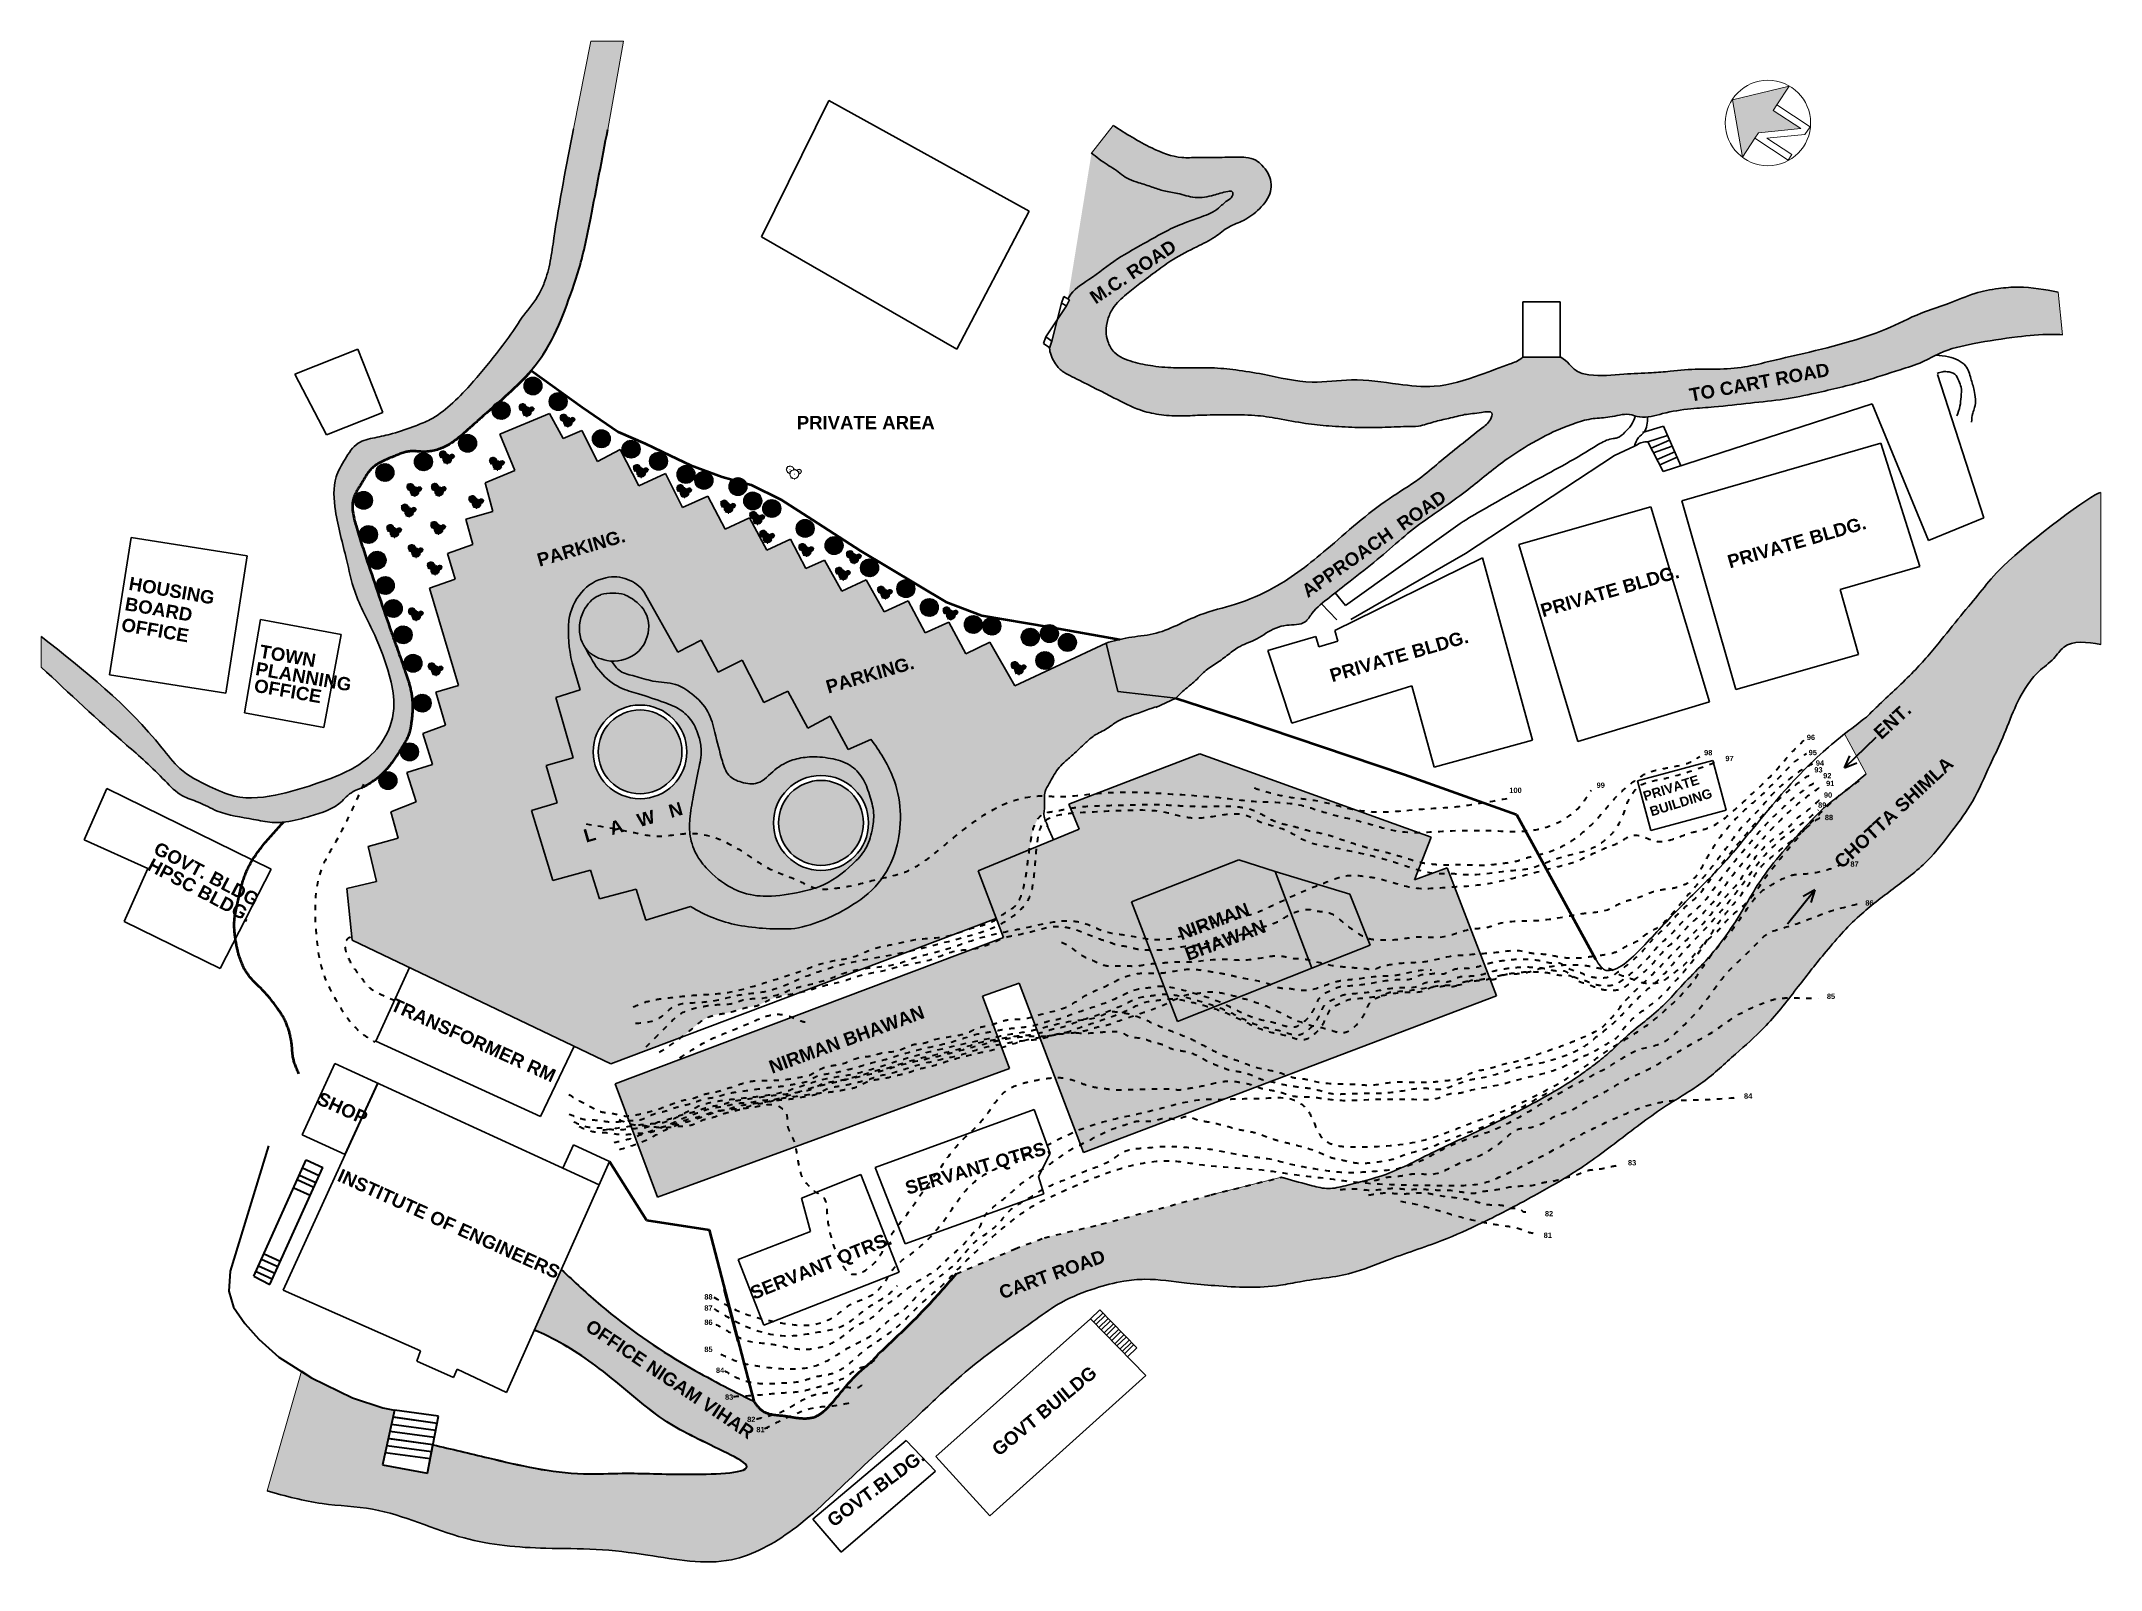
# Model space of a CAD drawing. Header units: inches. Extents: x 1352 to 5457, y 84 to 1168.
# Drawn here: x 1351.93 to 1390.75, y 164.83 to 193.63 of the extents above; entities that cross this region are included whole.
import ezdxf

# ---------------------------------------------------------------- set-up
doc = ezdxf.new("R2010")
doc.units = ezdxf.units.IN
doc.header["$MEASUREMENT"] = 0
doc.linetypes.add('ACAD_ISO10W100', pattern=[18, 12, -3, 0, -3])
doc.linetypes.add('DOT2', pattern=[0.125, 0, -0.125])
for name, color, linetype, lineweight in [('boundary', 250, 'ACAD_ISO10W100', 50), ('CILL', 250, 'Continuous', 9), ('contour', 250, 'DOT2', 35), ('wall', 7, 'Continuous', 40), ('win', 250, 'Continuous', 30)]:
    doc.layers.add(name, color=color, linetype=linetype, lineweight=lineweight)
doc.styles.get("Standard").update_dxf_attribs({"font": 'arialbd.ttf', "height": 1.5})

msp = doc.modelspace()

# ---------------------------------------------------------------- texts
at = {"layer": 'boundary'}
for s, p in [('96', (1385.213, 180.468)), ('98', (1383.277, 180.181)), ('97', (1383.678, 180.07)), ('95', (1385.248, 180.183)), ('93', (1385.355, 179.857)), ('94', (1385.383, 179.986)), ('92', (1385.522, 179.746)), ('100', (1379.606, 179.471)), ('99', (1381.251, 179.567)), ('90', (1385.536, 179.382)), ('91', (1385.577, 179.6)), ('89', (1385.426, 179.193)), ('88', (1385.553, 178.959)), ('87', (1386.035, 178.081)), ('86', (1386.316, 177.349)), ('85', (1385.591, 175.589)), ('84', (1384.029, 173.71)), ('83', (1381.842, 172.454)), ('82', (1380.276, 171.494)), ('81', (1380.253, 171.088)), ('88', (1364.432, 169.927)), ('87', (1364.432, 169.717)), ('86', (1364.432, 169.448)), ('85', (1364.432, 168.938)), ('84', (1364.651, 168.544)), ('83', (1364.822, 168.038)), ('82', (1365.239, 167.618)), ('81', (1365.413, 167.426))]:
    msp.add_text(s, height=0.1, dxfattribs=at).set_placement(p)
at = {"layer": 'win'}
for s, height, rotation, p in [('M.C. ROAD', 0.25, 33.6706, (1371.807, 188.673)), ('TO CART ROAD', 0.25, 10.5557, (1383.026, 186.842)), ('APPROACH  ROAD', 0.25, 35.0831, (1375.807, 183.14)), ('PARKING.', 0.25, 16.1752, (1361.324, 183.732)), ('PRIVATE BLDG.', 0.25, 16.1752, (1383.763, 183.701)), ('PRIVATE BLDG.', 0.25, 16.1752, (1380.239, 182.78)), ('HOUSING', 0.25, 350.1661, (1353.569, 183.3)), ('BOARD', 0.25, 350.1661, (1353.495, 182.917)), ('OFFICE', 0.25, 350.1661, (1353.429, 182.526)), ('PRIVATE BLDG.', 0.25, 16.1752, (1376.266, 181.557)), ('TOWN', 0.25, 350.1661, (1356.033, 182.022)), ('PLANNING', 0.25, 350.1661, (1355.958, 181.696)), ('PARKING.', 0.25, 16.1752, (1366.768, 181.342)), ('OFFICE', 0.25, 350.1661, (1355.93, 181.379)), ('ENT.', 0.25, 42.7196, (1386.618, 180.465)), ('PRIVATE', 0.18, 17.2698, (1382.161, 179.318)), ('CHOTTA SHIMLA', 0.25, 42.7196, (1385.874, 178.031)), ('BUILDING', 0.18, 17.2698, (1382.287, 179.029)), ('L   A   W   N', 0.25, 16.1752, (1362.202, 178.533)), ('HPSC BLDG.', 0.25, 332.1642, (1353.913, 178.032)), ('GOVT. BLDG', 0.25, 332.1642, (1354.029, 178.343)), ('NIRMAN', 0.25, 20.3735, (1373.424, 176.692)), ('BHAWAN', 0.25, 20.3735, (1373.549, 176.304)), ('TRANSFORMER RM', 0.25, 335.8103, (1358.496, 175.388)), ('NIRMAN BHAWAN', 0.25, 20.1124, (1365.708, 174.178)), ('SHOP', 0.25, 335.8103, (1357.108, 173.62)), ('SERVANT QTRS.', 0.25, 16.1752, (1368.263, 171.9)), ('INSTITUTE OF ENGINEERS', 0.25, 335.8103, (1357.495, 172.171)), ('SERVANT QTRS.', 0.25, 21.9707, (1365.363, 169.919)), ('CART ROAD', 0.25, 19.8607, (1370.043, 169.929)), ('OFFICE NIGAM VIHAR', 0.25, 326.1083, (1362.169, 169.361)), ('GOVT BUILDG', 0.25, 39.4981, (1369.983, 166.962)), ('GOVT.BLDG.', 0.25, 36.461, (1366.865, 165.627))]:
    msp.add_text(s, height=height, rotation=rotation, dxfattribs=at).set_placement(p)
msp.add_text('PRIVATE AREA', height=0.25, dxfattribs=at).set_placement((1366.175, 186.325))

# ---------------------------------------------------------------- blocks, each defined once
blk = doc.blocks.new('Clump of Trees or Bushes - plan')
for points in [[(-10.993, 56.487), (-9.228, 58.426), (-10.144, 63.512), (-8.923, 67.033), (-3.43, 69.772), (2.673, 72.119), (-2.82, 71.728), (-10.449, 71.728), (-13.195, 74.075), (-13.806, 83.073), (-16.857, 86.594), (-22.045, 92.071), (-22.961, 94.81), (-22.656, 98.722), (-28.759, 100.678), (-31.811, 99.113), (-35.472, 101.461), (-45.543, 109.676), (-49.815, 108.503), (-55.308, 106.155), (-59.58, 106.938), (-60.801, 113.98), (-63.242, 104.982), (-67.209, 106.938), (-70.872, 104.59), (-74.839, 104.982), (-80.637, 101.461), (-86.435, 101.069), (-90.402, 97.548), (-90.402, 94.419), (-93.454, 90.898), (-98.947, 90.115), (-105.66, 90.115), (-101.083, 87.768), (-98.031, 82.682), (-100.778, 77.596), (-103.829, 74.466), (-103.219, 69.772), (-104.134, 65.077), (-108.102, 62.73), (-104.439, 60.774), (-102.609, 55.297), (-103.829, 50.211), (-102.303, 44.342), (-98.947, 41.995), (-98.031, 38.865), (-98.031, 34.953), (-93.148, 32.606), (-90.707, 29.476), (-91.317, 22.434), (-93.454, 17.348), (-89.487, 21.26), (-85.519, 23.999), (-82.468, 23.216), (-78.806, 19.304), (-74.228, 15.783), (-69.956, 15.392), (-59.886, 12.653), (-58.254, 7.074)], [(59.448, 5.262), (60.936, 4.858), (62.652, -1.011), (63.415, 4.858), (64.178, 5.836), (66.848, 6.814), (69.709, 6.569), (73.905, 7.792), (76.385, 9.748), (79.627, 10.237), (81.153, 12.438), (84.014, 15.127), (84.205, 17.084), (85.158, 17.573), (88.591, 16.839), (85.73, 20.262), (88.591, 20.751), (89.545, 21.974), (90.689, 24.174), (91.452, 24.663), (90.499, 25.886), (91.261, 31.999), (92.596, 33.466), (92.024, 36.645), (92.787, 38.845), (96.22, 40.557), (100.035, 42.024), (96.602, 41.779), (91.834, 41.779), (90.117, 43.246), (89.736, 48.871), (87.828, 51.071), (84.586, 54.494), (84.014, 56.206), (84.205, 58.651), (80.39, 59.873), (78.483, 58.895), (76.194, 60.362), (69.9, 65.497), (67.23, 64.764), (63.797, 63.297), (61.126, 63.786), (60.364, 68.187), (58.838, 62.563), (56.358, 63.786), (54.07, 62.319), (51.59, 62.563), (47.966, 60.362), (44.343, 60.118), (41.863, 57.917), (41.863, 55.961), (39.956, 53.761), (36.523, 53.272), (32.327, 53.272), (35.187, 51.805), (36.641, 49.381)]]:
    blk.add_lwpolyline(points)
for points in [[(-4.577, 66.508), (-7.629, 55.261), (-12.588, 57.706), (-17.166, 54.772), (-22.125, 55.261), (-29.372, 50.86), (-36.62, 50.371), (-41.579, 45.969), (-41.579, 42.057), (-45.393, 37.656), (-52.259, 36.678), (-60.651, 36.678), (-54.93, 33.743), (-51.115, 27.386), (-54.548, 21.029), (-58.363, 17.116), (-57.6, 11.248), (-58.744, 5.38), (-63.703, 2.446), (-59.126, 0), (-56.837, -6.846), (-58.363, -13.203), (-56.455, -20.539), (-52.259, -23.473), (-51.115, -27.385), (-51.115, -32.275), (-45.012, -35.21), (-41.96, -39.122), (-42.723, -47.924), (-45.393, -54.282), (-40.434, -49.391), (-35.475, -45.968), (-31.661, -46.946), (-27.083, -51.837), (-21.362, -56.238), (-16.021, -56.727), (-3.433, -60.15), (0, -71.887), (1.526, -60.15), (3.052, -58.194), (8.392, -56.238), (14.114, -56.727), (22.506, -54.282), (27.465, -50.369), (33.949, -49.391), (37.001, -44.99), (42.723, -39.611), (43.104, -35.699), (45.012, -34.721), (51.878, -36.188), (46.156, -29.341), (51.878, -28.363), (53.785, -25.918), (56.074, -21.517), (57.6, -20.539), (55.692, -18.094), (57.218, -5.868), (59.888, -2.934), (58.744, 3.424), (60.27, 7.825), (67.136, 11.248), (74.765, 14.182), (67.899, 13.693), (58.363, 13.693), (54.93, 16.627), (54.167, 27.875), (50.352, 32.276), (43.867, 39.123), (42.723, 42.546), (43.104, 47.436), (35.475, 49.882), (31.661, 47.925), (27.083, 50.86), (14.495, 61.129), (9.155, 59.662), (2.289, 56.728), (-3.052, 57.706)], [(-58.055, 61.947), (-58.97, 60.774), (-57.139, 60.774)], [(-1.144, 1.468), (-2.289, 0), (0, 0)], [(62.08, 35.667), (61.508, 34.933), (62.652, 34.933)]]:
    blk.add_lwpolyline(points, close=True)
blk = doc.blocks.new('Tree - deciduous plan')
for p, q in [((-59.7219, 2.8025), (-12.0106, 12.0565)), ((-32.2571, 20.6333), (-59.1937, 9.348)), ((-58.6656, 12.7336), (-35.9543, 7.5424)), ((-57.081, 17.9248), (-47.0458, 14.7649)), ((-56.0247, 20.859), (-20.8134, 20.859)), ((-54.7923, 24.4702), (-47.75, 21.0847)), ((-54.6162, -24.7335), (-20.2853, 0.0941)), ((-53.2078, 27.4044), (-40.1797, 20.859)), ((-49.8627, 32.8214), (-32.7853, 32.8214)), ((-45.8134, 38.2383), (-40.5318, 33.0471)), ((-43.8768, 36.4326), (-44.405, 40.2696)), ((42, 42), (-42, -42)), ((42, -42), (-42, 42)), ((-40.1797, 44.558), (-36.4825, 43.2038)), ((-37.0107, 47.0408), (-35.25, 35.5298)), ((-32.6092, 50.4264), (-23.2782, 23.5674)), ((-31.2008, 51.1035), (-0.2149, 20.1818)), ((-26.4472, 46.5894), (-26.2712, 53.8116)), ((-22.0458, 42.0753), (-16.5881, 57.6486)), ((-21.1656, 55.8436), (-0.0388, 45.0094)), ((-12.5388, 54.9406), (-7.9613, 59.4546)), ((-12.3627, 32.1443), (-12.5388, 58.7776)), ((-5.3205, 59.6806), (16.5105, 16.7963)), ((2.426, 54.9406), (-1.4472, 59.9056)), ((0, 59.9996), (0, -60)), ((0.4894, 48.6208), (3.6584, 59.6806)), ((18.2711, 35.5298), (5.419, 59.6806)), ((9.8203, 51.5549), (12.8133, 58.5516)), ((19.6795, 19.5047), (16.3344, 57.6486)), ((17.0387, 51.1035), (23.2006, 55.1666)), ((17.7429, 43.6552), (25.4894, 54.2636)), ((54.3626, 25.3731), (20.9119, 0.3198)), ((23.3767, 23.3417), (53.3063, 27.4044)), ((29.3626, -6.6771), (59.4682, 7.091)), ((31.6513, 50.8778), (30.2429, 30.5643)), ((31.1232, 42.5267), (35.8767, 48.1693)), ((36.2288, 25.1474), (48.9049, 35.0784)), ((37.1091, 37.1098), (46.6161, 37.5612)), ((38.5175, 13.4107), (58.2359, 13.6364)), ((-60, 0), (60, 0)), ((-59.7219, -4.8714), (-54.2641, -6.6771)), ((-45.2853, -0.1316), (-59.0177, -10.0627)), ((-58.4895, -12.3197), (-36.4825, -11.6426)), ((-57.081, -18.4138), (-45.2853, -17.9624)), ((-52.6797, -18.188), (-55.4966, -22.0251)), ((-53.2078, -27.442), (-16.7641, -16.6081)), ((-38.9472, -29.0219), (-51.4472, -30.6018)), ((-47.2219, -19.3166), (-50.2148, -26.3135)), ((-46.5177, -30.1504), (-49.5106, -33.536)), ((-32.4331, -32.4075), (-48.1021, -35.5674)), ((-43.7008, -34.6645), (-46.6937, -37.373)), ((-35.9543, -22.4765), (-44.0529, -40.5329)), ((-24.6867, -37.8244), (-38.7712, -45.7241)), ((-26.2712, -43.9185), (-34.7219, -48.6583)), ((-19.9331, -20.2194), (-28.5599, -52.721)), ((-14.6515, -36.2445), (-27.6797, -52.9467)), ((-14.6515, -47.3041), (-25.0388, -54.3009)), ((-21.5177, -45.4984), (-19.9331, -56.1065)), ((-14.8275, -15.0282), (-14.6515, -57.6865)), ((-14.6515, -32.1818), (-3.912, -59.4922)), ((-8.4895, -47.5298), (-11.4825, -58.5893)), ((-10.074, -10.0627), (-2.5036, -59.7178)), ((-6.3768, -52.721), (-9.3698, -58.815)), ((-6.2008, -36.2445), (17.919, -57.0094)), ((-0.0388, -19.0909), (25.8415, -53.8495)), ((8.4119, -53.1724), (3.8344, -59.4922)), ((5.9471, -46.6269), (10.5246, -58.5893)), ((9.2922, -9.1598), (59.6443, -2.8401)), ((18.6232, -18.6394), (26.7218, -53.3981)), ((18.7992, -18.6394), (57.3556, -17.2853)), ((22.8485, -36.4702), (35.3485, -48.4326)), ((24.7852, -44.8213), (23.0246, -54.978)), ((26.3697, -18.4138), (58.9401, -9.8369)), ((30.419, -30.1504), (32.3556, -50.0125)), ((31.4753, -31.279), (49.6091, -33.3103)), ((38.1654, -18.188), (52.426, -29.0219)), ((41.5105, -32.6332), (46.088, -38.0501)), ((45.9119, -24.0564), (55.595, -22.2508))]:
    blk.add_line(p, q)
blk.add_circle((0, 0), 60)
blk = doc.blocks.new('North Arrow')
for p, q in [((0, 0), (-12.86, -11.999)), ((0, 0), (12.782, -11.999)), ((-12.86, -11.999), (-6, -11.999)), ((-6, -11.999), (-6, -23.999)), ((-6, -11.999), (-4, -11.999)), ((-4, -11.999), (4, -21.999)), ((4, -11.999), (4, -21.999)), ((6, -11.999), (4, -11.999)), ((12.782, -11.999), (6, -11.999)), ((6, -11.999), (6, -23.999)), ((3.195, -23.996), (-4, -15.002)), ((-4, -15.002), (-4, -23.999)), ((-6, -23.999), (-4, -23.999)), ((6, -23.999), (3.195, -23.999))]:
    blk.add_line(p, q)
blk.add_circle((-0.013, -12.745), 12.885)

# ---------------------------------------------------------------- hatches: boundary and pattern name
at = {"layer": 'CILL'}
h = msp.add_hatch(color=256, dxfattribs=at)
h.set_gradient(color1=(91, 91, 91), color2=(156, 156, 156), one_color=1, tint=0.61)
edge = h.paths.add_edge_path()
edge.add_spline(control_points=[(1362.611, 191.969), (1362.505, 191.415), (1362.337, 190.541), (1362.109, 189.391), (1361.808, 188.572), (1361.537, 187.906), (1361.27, 187.561), (1361.168, 187.429)], knot_values=[0, 0, 0, 0, 1.693824, 2.671967, 3.506632, 4.312481, 4.810669, 4.810669, 4.810669, 4.810669], degree=3, periodic=0)
edge.add_spline(control_points=[(1361.168, 187.429), (1360.902, 187.116), (1360.453, 186.749), (1359.921, 186.266), (1359.569, 185.969), (1359.193, 185.878), (1358.857, 185.932), (1358.537, 185.791), (1358.151, 185.647), (1357.973, 185.3), (1357.746, 184.96), (1357.881, 184.429), (1358.152, 183.618), (1358.461, 182.69), (1358.746, 181.907), (1358.899, 181.446), (1358.948, 181.12), (1358.914, 180.83), (1358.874, 180.555), (1358.708, 180.296), (1358.532, 180.006), (1358.291, 179.753), (1358.108, 179.636), (1358.014, 179.582)], knot_values=[176.500273, 176.500273, 176.500273, 176.500273, 221.818396, 239.76272, 255.979104, 271.890042, 280.541749, 292.706956, 309.646053, 323.890257, 334.284199, 353.432754, 379.149869, 431.120027, 459.941118, 471.155389, 484.679205, 495.737285, 503.332224, 514.953976, 528.920487, 540.933976, 552.924704, 552.924704, 552.924704, 552.924704], degree=3, periodic=0)
edge.add_spline(control_points=[(1358.014, 179.582), (1357.904, 179.541), (1357.747, 179.481), (1357.495, 179.182), (1357.062, 179.047), (1356.617, 178.923), (1356.251, 178.904), (1355.823, 179.006), (1355.332, 179.058), (1354.922, 179.301), (1354.547, 179.407), (1354.246, 179.721), (1353.915, 180.056), (1353.107, 180.741), (1352.462, 181.346), (1351.932, 181.843)], knot_values=[0, 0, 0, 0, 0.34115, 0.492686, 1.155878, 1.62825, 1.889211, 2.242412, 2.945312, 3.340311, 3.658788, 4.092722, 4.607327, 5.083919, 7.262947, 7.262947, 7.262947, 7.262947], degree=3, periodic=0)
edge.add_line((1351.932, 181.843), (1351.932, 182.418))
edge.add_spline(control_points=[(1351.932, 182.418), (1352.747, 181.777), (1353.697, 181.029), (1354.549, 179.867), (1355.057, 179.614), (1355.68, 179.325), (1356.417, 179.418), (1357.211, 179.672), (1357.925, 179.939), (1358.452, 180.479), (1358.636, 181.104), (1358.482, 181.779), (1358.225, 182.486), (1357.838, 183.166), (1357.67, 183.98), (1357.47, 184.671), (1357.42, 185.359), (1357.659, 185.762), (1357.863, 186.09), (1358.228, 186.165), (1358.594, 186.242), (1358.942, 186.37), (1359.324, 186.517), (1359.667, 186.787), (1360.081, 187.207), (1360.459, 187.685), (1360.802, 188.119), (1361.042, 188.514), (1361.288, 188.788), (1361.447, 189.14), (1361.537, 189.493), (1361.668, 190.469), (1361.831, 191.297), (1361.966, 191.982)], knot_values=[0, 0, 0, 0, 3.09476, 3.609754, 4.261795, 4.763076, 5.646519, 6.377463, 7.294716, 7.882094, 8.583945, 9.136106, 9.930948, 10.842233, 11.458736, 12.402556, 13.038096, 13.415114, 13.802114, 14.130435, 14.476747, 14.938459, 15.234958, 15.699535, 16.231601, 17.0056, 17.524467, 17.890093, 18.390682, 18.61642, 19.041844, 19.476788, 21.571365, 21.571365, 21.571365, 21.571365], degree=3, periodic=0)
edge.add_line((1361.966, 191.982), (1362.291, 193.635))
edge.add_line((1362.291, 193.635), (1362.91, 193.635))
edge.add_line((1362.91, 193.635), (1362.611, 191.969))
h = msp.add_hatch(color=256, dxfattribs=at)
h.set_gradient(color1=(255, 127, 0), one_color=1, tint=1, name='SPHERICAL')
h.paths.add_polyline_path([(1384.579, 192.33), (1384.647, 192.434), (1384.879, 192.789), (1383.814, 192.531), (1384.002, 191.448), (1384.236, 191.807), (1384.305, 191.912), (1385.102, 191.988)])
h = msp.add_hatch(color=256, dxfattribs=at)
h.set_gradient(color1=(132, 132, 132), color2=(59, 59, 59), one_color=1, tint=0.23, name='INVSPHERICAL')
edge = h.paths.add_edge_path()
edge.add_spline(control_points=[(1371.288, 188.785), (1371.294, 188.796), (1371.38, 188.951), (1371.74, 189.168), (1372.205, 189.546), (1372.73, 189.826), (1373.154, 190.074), (1373.499, 190.221), (1373.824, 190.328), (1374.098, 190.444), (1374.255, 190.622), (1374.391, 190.681), (1374.403, 190.819), (1374.216, 190.792), (1374.021, 190.721), (1373.679, 190.659), (1373.381, 190.775), (1373.103, 190.804), (1372.863, 190.891), (1372.644, 190.963), (1372.387, 191.036), (1372.215, 191.199), (1371.966, 191.341), (1371.826, 191.449), (1371.73, 191.523)], knot_values=[0.009211, 0.009211, 0.009211, 0.009211, 0.046546, 0.539907, 1.208852, 1.865806, 2.311008, 2.683694, 2.985286, 3.3442, 3.553442, 3.687186, 3.769735, 3.852568, 4.133111, 4.483745, 4.823009, 5.081125, 5.316284, 5.583142, 5.777249, 6.107853, 6.274839, 6.637362, 6.637362, 6.637362, 6.637362], degree=3, periodic=0)
edge.add_line((1371.284, 188.778), (1371.314, 188.761))
edge.add_line((1371.314, 188.761), (1371.259, 188.646))
edge.add_line((1371.259, 188.646), (1371.087, 188.389))
edge.add_line((1371.087, 188.389), (1370.985, 187.986))
edge.add_line((1370.985, 187.986), (1370.941, 187.853))
edge.add_spline(control_points=[(1370.941, 187.853), (1370.935, 187.775), (1371.051, 187.529), (1371.183, 187.401), (1371.593, 187.198), (1372.1, 186.946), (1372.584, 186.689), (1373.008, 186.591), (1373.39, 186.564), (1373.819, 186.595), (1374.29, 186.594), (1374.781, 186.6), (1375.274, 186.523), (1375.735, 186.43), (1376.222, 186.38), (1376.702, 186.355), (1377.191, 186.354), (1377.589, 186.376), (1377.921, 186.372), (1378.179, 186.469), (1378.467, 186.526), (1378.777, 186.613), (1379.005, 186.62), (1379.32, 186.683), (1379.237, 186.454), (1379.015, 186.294), (1378.68, 186.02), (1378.288, 185.706), (1377.864, 185.338), (1377.09, 184.886), (1376.247, 184.112), (1375.319, 183.374), (1374.478, 183.015), (1373.682, 182.84), (1373.062, 182.45), (1372.436, 182.417), (1372.145, 182.334), (1372.004, 182.294)], knot_values=[0.00262, 0.00262, 0.00262, 0.00262, 0.224025, 0.492507, 0.896826, 1.637111, 2.173286, 2.534515, 2.933893, 3.317712, 3.823001, 4.349242, 4.784728, 5.317714, 5.759175, 6.251064, 6.76124, 7.222455, 7.45137, 7.749246, 8.033676, 8.344077, 8.667469, 8.863238, 8.984777, 9.216771, 9.734745, 10.253509, 10.734276, 11.41278, 12.928508, 14.158439, 14.946241, 15.647425, 16.598805, 17.06497, 17.503678, 17.503678, 17.503678, 17.503678], degree=3, periodic=0)
edge.add_line((1372.009, 182.296), (1372.005, 182.293))
edge.add_line((1372.005, 182.293), (1372.229, 181.381))
edge.add_line((1372.229, 181.381), (1373.322, 181.256))
edge.add_spline(control_points=[(1373.322, 181.256), (1373.354, 181.291), (1373.418, 181.363), (1373.549, 181.47), (1373.707, 181.593), (1373.863, 181.78), (1374.093, 181.911), (1374.305, 182.078), (1374.544, 182.263), (1374.812, 182.337), (1375.075, 182.526), (1375.37, 182.663), (1375.743, 182.622), (1375.925, 182.936), (1376.231, 183.163), (1376.644, 183.501), (1377.112, 183.85), (1377.564, 184.263), (1378.014, 184.615), (1378.46, 184.913), (1378.976, 185.297), (1379.521, 185.758), (1380.192, 186.17), (1380.737, 186.415), (1381.181, 186.537), (1381.518, 186.538), (1381.814, 186.642), (1382.138, 186.509), (1382.533, 186.643), (1382.993, 186.711), (1383.55, 186.747), (1384.134, 186.821), (1384.776, 186.876), (1385.489, 187.029), (1386.224, 187.196), (1386.885, 187.422), (1387.374, 187.565), (1387.801, 187.82), (1388.416, 187.956), (1389.119, 188.061), (1389.679, 188.118), (1389.964, 188.108), (1390.035, 188.105)], knot_values=[0, 0, 0, 0, 0.143475, 0.288124, 0.50709, 0.743747, 1.010696, 1.291032, 1.557981, 1.906933, 2.105772, 2.526417, 2.877368, 3.081567, 3.538499, 4.026121, 4.679909, 5.288004, 5.861363, 6.390961, 6.899332, 7.790092, 8.527498, 9.251465, 9.580094, 9.895565, 10.2648, 10.469097, 10.902667, 11.446386, 11.882162, 12.571422, 13.213883, 13.814248, 14.756996, 15.470095, 15.913491, 16.276082, 16.951885, 17.777629, 18.41764, 18.632208, 18.632208, 18.632208, 18.632208], degree=3, periodic=0)
edge.add_line((1390.035, 188.105), (1389.953, 188.908))
edge.add_spline(control_points=[(1389.953, 188.908), (1389.703, 188.954), (1389.329, 189.024), (1388.799, 188.979), (1388.351, 188.892), (1387.912, 188.69), (1387.362, 188.531), (1386.777, 188.22), (1386.006, 187.957), (1385.223, 187.767), (1384.554, 187.614), (1384.014, 187.478), (1383.578, 187.451), (1383.11, 187.465), (1382.702, 187.42), (1382.231, 187.382), (1381.719, 187.37), (1381.245, 187.305), (1380.812, 187.414), (1380.706, 187.605), (1380.578, 187.683)], knot_values=[0, 0, 0, 0, 27.843207, 41.692591, 58.33536, 77.850794, 94.701427, 121.197292, 150.531952, 184.155137, 210.002796, 226.163219, 245.461264, 257.795401, 277.749413, 290.614774, 309.881318, 334.061385, 343.421511, 356.534952, 356.534952, 356.534952, 356.534952], degree=3, periodic=0)
edge.add_line((1380.578, 187.683), (1379.86, 187.683))
edge.add_spline(control_points=[(1379.86, 187.683), (1379.85, 187.675), (1379.775, 187.61), (1379.521, 187.52), (1378.956, 187.308), (1378.278, 187.084), (1377.44, 187.176), (1376.68, 187.297), (1375.82, 187.155), (1375.1, 187.345), (1374.47, 187.442), (1373.927, 187.498), (1373.405, 187.468), (1372.905, 187.504), (1372.509, 187.585), (1372.168, 187.71), (1372.032, 187.962), (1371.992, 188.178), (1372.028, 188.394), (1372.143, 188.651), (1372.375, 188.864), (1372.663, 189.085), (1372.954, 189.304), (1373.3, 189.554), (1373.677, 189.749), (1374.049, 189.918), (1374.303, 190.152), (1374.626, 190.252), (1374.909, 190.468), (1375.148, 190.776), (1375.102, 191.117), (1374.954, 191.29), (1374.822, 191.413), (1374.603, 191.456), (1374.308, 191.45), (1374.002, 191.441), (1373.701, 191.447), (1373.33, 191.423), (1372.778, 191.642), (1372.374, 191.897), (1372.137, 192.047)], knot_values=[384.120756, 384.120756, 384.120756, 384.120756, 385.530538, 394.726927, 416.888392, 450.469006, 475.291221, 507.987496, 535.162945, 569.717752, 588.697586, 605.537117, 629.712076, 646.19915, 660.406382, 674.911895, 683.649539, 690.581078, 698.955886, 707.325048, 721.120583, 732.925509, 747.555543, 761.219383, 779.86479, 794.267161, 805.973974, 817.21606, 830.822888, 844.956549, 857.838234, 864.61592, 869.985577, 877.322839, 888.301624, 902.694515, 910.987604, 921.475876, 943.372459, 974.382834, 974.382834, 974.382834, 974.382834], degree=3, periodic=0)
edge.add_line((1372.137, 192.047), (1371.73, 191.523))
h.paths.add_polyline_path([(1382.975, 186.762), (1385.734, 187.276), (1385.663, 187.658), (1382.904, 187.143)], flags=24)
h.paths.add_polyline_path([(1371.791, 188.58), (1373.449, 189.684), (1373.234, 190.007), (1371.576, 188.903)], flags=24)
h.paths.add_polyline_path([(1375.794, 183.046), (1378.536, 184.972), (1378.313, 185.289), (1375.571, 183.364)], flags=24)
h = msp.add_hatch(color=256, dxfattribs=at)
h.set_gradient(color1=(0, 204, 51), color2=(46, 255, 98), one_color=1, tint=0.59, name='INVSPHERICAL')
h.paths.add_polyline_path([(1361.339, 187.238, 0.013628), (1361.334, 187.245), (1361.307, 187.244), (1361.268, 187.205), (1361.304, 187.21)])
h.paths.add_polyline_path([(1361.352, 187.216), (1361.268, 187.205), (1361.202, 187.139), (1361.326, 187.139), (1361.37, 187.159, 0.08904)])
h.paths.add_polyline_path([(1361.291, 187.283, 0.070169), (1361.248, 187.302), (1361.258, 187.195), (1361.307, 187.244), (1361.334, 187.245, 0.063606), (1361.303, 187.275), (1361.29, 187.259)])
h.paths.add_polyline_path([(1361.254, 187.239), (1361.217, 187.307, 0.02244), (1361.202, 187.308), (1361.202, 187.139), (1361.258, 187.195)])
h.paths.add_polyline_path([(1361.248, 187.302, 0.014988), (1361.238, 187.304), (1361.23, 187.284), (1361.254, 187.239)], flags=17)
h.paths.add_polyline_path([(1361.187, 187.307, 0.01083), (1361.18, 187.307), (1361.167, 187.294), (1361.167, 187.284), (1361.202, 187.266), (1361.202, 187.278)])
h.paths.add_polyline_path([(1361.167, 187.284), (1361.152, 187.292), (1361.14, 187.257), (1361.168, 187.23)])
h.paths.add_polyline_path([(1361.202, 187.266), (1361.167, 187.284), (1361.168, 187.23), (1361.114, 187.283, 0.029164), (1361.098, 187.272), (1361.1, 187.261), (1361.089, 187.265, 0.090602), (1361.052, 187.217), (1361.089, 187.198), (1361.144, 187.198), (1361.202, 187.139)])
h.paths.add_polyline_path([(1361.144, 187.198), (1361.089, 187.198), (1361.052, 187.217, 0.065557), (1361.037, 187.175), (1361.051, 187.172), (1361.036, 187.165, 0.03899), (1361.034, 187.139), (1361.202, 187.139)])
h.paths.add_polyline_path([(1361.145, 187.139), (1361.034, 187.139, 0.020209), (1361.034, 187.126), (1361.05, 187.121), (1361.036, 187.111, 0.035514), (1361.042, 187.087), (1361.075, 187.089)], flags=16)
h.paths.add_polyline_path([(1361.202, 187.139), (1361.145, 187.139), (1361.049, 187.07, 0.027559), (1361.057, 187.053), (1361.093, 187.058), (1361.086, 187.043), (1361.111, 187.048)], flags=17)
h.paths.add_polyline_path([(1361.202, 187.139), (1361.174, 187.111), (1361.185, 187.037), (1361.202, 187.022)])
h.paths.add_polyline_path([(1361.202, 187.022), (1361.185, 187.037), (1361.174, 187.111), (1361.111, 187.048), (1361.086, 187.043), (1361.078, 187.025, 0.030609), (1361.093, 187.011), (1361.133, 187.033), (1361.122, 186.991, 0.124716), (1361.202, 186.971)], flags=17)
h.paths.add_polyline_path([(1361.202, 187.085), (1361.202, 186.971, 0.158969), (1361.302, 187.003), (1361.266, 187.037), (1361.272, 187.013), (1361.269, 186.996)], flags=17)
h.paths.add_polyline_path([(1361.255, 187.087), (1361.202, 187.139), (1361.202, 187.085), (1361.269, 186.996), (1361.272, 187.013)])
h.paths.add_polyline_path([(1361.371, 187.139), (1361.326, 187.139), (1361.285, 187.121), (1361.228, 187.113), (1361.255, 187.087), (1361.364, 187.091, 0.073172)])
h.paths.add_polyline_path([(1361.331, 187.072), (1361.359, 187.077, 0.021827), (1361.364, 187.091), (1361.255, 187.087), (1361.288, 187.054), (1361.292, 187.012), (1361.302, 187.003, 0.109035), (1361.35, 187.058)])
h.paths.add_polyline_path([(1361.202, 186.971, 0.158969), (1361.302, 187.003), (1361.292, 187.012), (1361.288, 187.054), (1361.255, 187.087), (1361.272, 187.013), (1361.269, 186.996), (1361.202, 187.085)])
h.paths.add_polyline_path([(1361.174, 187.111), (1361.202, 187.139), (1361.145, 187.139), (1361.049, 187.07, 0.294446), (1361.202, 186.971), (1361.202, 187.022), (1361.185, 187.037)])
h.paths.add_polyline_path([(1361.145, 187.139), (1361.034, 187.139, 0.078145), (1361.042, 187.087), (1361.075, 187.089)])
h = msp.add_hatch(color=256, dxfattribs=at)
h.set_gradient(color1=(0, 204, 51), color2=(46, 255, 98), one_color=1, tint=0.59, name='INVSPHERICAL')
h.paths.add_polyline_path([(1361.202, 187.139), (1361.145, 187.139), (1361.049, 187.07, 0.027559), (1361.057, 187.053), (1361.093, 187.058), (1361.086, 187.043), (1361.111, 187.048)])
h.paths.add_polyline_path([(1361.145, 187.139), (1361.034, 187.139, 0.020209), (1361.034, 187.126), (1361.05, 187.121), (1361.036, 187.111, 0.035514), (1361.042, 187.087), (1361.075, 187.089)])
h = msp.add_hatch(color=256, dxfattribs=at)
h.set_gradient(color1=(0, 204, 51), color2=(46, 255, 98), one_color=1, tint=0.59, name='INVSPHERICAL')
h.paths.add_polyline_path([(1361.326, 187.139), (1361.202, 187.139), (1361.228, 187.113), (1361.285, 187.121)])
h.paths.add_polyline_path([(1361.202, 187.085), (1361.202, 186.971, 0.158969), (1361.302, 187.003), (1361.266, 187.037), (1361.272, 187.013), (1361.269, 186.996)], flags=17)
h.paths.add_polyline_path([(1361.288, 187.054), (1361.255, 187.087), (1361.272, 187.013), (1361.269, 186.996), (1361.202, 187.085), (1361.202, 186.971, 0.158969), (1361.302, 187.003), (1361.292, 187.012)])
h = msp.add_hatch(color=256, dxfattribs=at)
h.set_gradient(color1=(0, 204, 51), color2=(46, 255, 98), one_color=1, tint=0.59, name='INVSPHERICAL')
h.paths.add_polyline_path([(1360.74, 186.775, 0.013628), (1360.734, 186.782), (1360.707, 186.781), (1360.668, 186.742), (1360.704, 186.747)])
h.paths.add_polyline_path([(1360.752, 186.754), (1360.668, 186.742), (1360.602, 186.677), (1360.726, 186.677), (1360.77, 186.697, 0.08904)])
h.paths.add_polyline_path([(1360.691, 186.82, 0.070169), (1360.648, 186.839), (1360.658, 186.732), (1360.707, 186.781), (1360.734, 186.782, 0.063606), (1360.703, 186.812), (1360.69, 186.796)])
h.paths.add_polyline_path([(1360.654, 186.777), (1360.617, 186.845, 0.02244), (1360.602, 186.845), (1360.602, 186.677), (1360.658, 186.732)])
h.paths.add_polyline_path([(1360.648, 186.839, 0.014988), (1360.638, 186.842), (1360.63, 186.821), (1360.654, 186.777)], flags=17)
h.paths.add_polyline_path([(1360.587, 186.845, 0.01083), (1360.58, 186.844), (1360.567, 186.831), (1360.567, 186.821), (1360.602, 186.803), (1360.602, 186.815)])
h.paths.add_polyline_path([(1360.567, 186.821), (1360.552, 186.829), (1360.54, 186.795), (1360.568, 186.768)])
h.paths.add_polyline_path([(1360.602, 186.803), (1360.567, 186.821), (1360.568, 186.768), (1360.514, 186.821, 0.029164), (1360.498, 186.809), (1360.5, 186.798), (1360.489, 186.802, 0.090602), (1360.452, 186.754), (1360.489, 186.735), (1360.544, 186.735), (1360.602, 186.677)])
h.paths.add_polyline_path([(1360.544, 186.735), (1360.489, 186.735), (1360.452, 186.754, 0.065557), (1360.437, 186.713), (1360.451, 186.709), (1360.436, 186.703, 0.03899), (1360.434, 186.677), (1360.602, 186.677)])
h.paths.add_polyline_path([(1360.545, 186.677), (1360.434, 186.677, 0.020209), (1360.434, 186.663), (1360.45, 186.658), (1360.436, 186.648, 0.035514), (1360.442, 186.625), (1360.475, 186.626)], flags=16)
h.paths.add_polyline_path([(1360.602, 186.677), (1360.545, 186.677), (1360.449, 186.607, 0.027559), (1360.457, 186.591), (1360.493, 186.595), (1360.486, 186.581), (1360.511, 186.586)], flags=17)
h.paths.add_polyline_path([(1360.602, 186.677), (1360.574, 186.648), (1360.585, 186.574), (1360.602, 186.56)])
h.paths.add_polyline_path([(1360.602, 186.56), (1360.585, 186.574), (1360.574, 186.648), (1360.511, 186.586), (1360.486, 186.581), (1360.478, 186.562, 0.030609), (1360.493, 186.548), (1360.533, 186.57), (1360.522, 186.528, 0.124716), (1360.602, 186.508)], flags=17)
h.paths.add_polyline_path([(1360.602, 186.623), (1360.602, 186.508, 0.158969), (1360.702, 186.54), (1360.666, 186.574), (1360.672, 186.55), (1360.669, 186.533)], flags=17)
h.paths.add_polyline_path([(1360.655, 186.624), (1360.602, 186.677), (1360.602, 186.623), (1360.669, 186.533), (1360.672, 186.55)])
h.paths.add_polyline_path([(1360.771, 186.677), (1360.726, 186.677), (1360.685, 186.658), (1360.628, 186.651), (1360.655, 186.624), (1360.764, 186.628, 0.073172)])
h.paths.add_polyline_path([(1360.731, 186.609), (1360.759, 186.614, 0.021827), (1360.764, 186.628), (1360.655, 186.624), (1360.688, 186.591), (1360.692, 186.55), (1360.702, 186.54, 0.109035), (1360.75, 186.595)])
h.paths.add_polyline_path([(1360.602, 186.508, 0.158969), (1360.702, 186.54), (1360.692, 186.55), (1360.688, 186.591), (1360.655, 186.624), (1360.672, 186.55), (1360.669, 186.533), (1360.602, 186.623)])
h.paths.add_polyline_path([(1360.574, 186.648), (1360.602, 186.677), (1360.545, 186.677), (1360.449, 186.607, 0.294446), (1360.602, 186.508), (1360.602, 186.56), (1360.585, 186.574)])
h.paths.add_polyline_path([(1360.545, 186.677), (1360.434, 186.677, 0.078145), (1360.442, 186.625), (1360.475, 186.626)])
h = msp.add_hatch(color=256, dxfattribs=at)
h.set_gradient(color1=(0, 204, 51), color2=(46, 255, 98), one_color=1, tint=0.59, name='INVSPHERICAL')
h.paths.add_polyline_path([(1361.091, 186.754), (1361.084, 186.754), (1361.073, 186.754), (1361.069, 186.757), (1361.068, 186.77), (1361.064, 186.775), (1361.057, 186.782), (1361.055, 186.786), (1361.056, 186.792), (1361.047, 186.794), (1361.043, 186.792), (1361.038, 186.795), (1361.024, 186.807), (1361.018, 186.805), (1361.01, 186.802), (1361.004, 186.803), (1361.002, 186.813), (1360.999, 186.8), (1360.993, 186.803), (1360.988, 186.8), (1360.982, 186.8), (1360.974, 186.795), (1360.966, 186.795), (1360.961, 186.79), (1360.961, 186.786), (1360.956, 186.781), (1360.949, 186.779), (1360.939, 186.779), (1360.946, 186.776), (1360.95, 186.769), (1360.946, 186.762), (1360.942, 186.757), (1360.943, 186.751), (1360.941, 186.744), (1360.936, 186.741), (1360.941, 186.738), (1360.943, 186.731), (1360.942, 186.723), (1360.944, 186.715), (1360.949, 186.712), (1360.95, 186.707), (1360.95, 186.702), (1360.957, 186.699), (1360.96, 186.694), (1360.959, 186.684), (1360.956, 186.677), (1360.962, 186.683), (1360.967, 186.686), (1360.972, 186.685), (1360.977, 186.68), (1360.983, 186.675), (1360.989, 186.674), (1361.003, 186.671), (1361.006, 186.663), (1361.007, 186.669), (1361.006, 186.677), (1361.011, 186.682), (1361.016, 186.691), (1361.01, 186.7), (1361.002, 186.704), (1361.014, 186.704), (1361.024, 186.706), (1361.029, 186.712), (1361.029, 186.717), (1361.036, 186.724), (1361.046, 186.724), (1361.057, 186.73), (1361.064, 186.73), (1361.07, 186.734), (1361.073, 186.733), (1361.075, 186.735), (1361.073, 186.742), (1361.075, 186.747), (1361.083, 186.751)])
h.paths.add_polyline_path([(1361.005, 186.738), (1361.006, 186.74), (1361.007, 186.738)], flags=16)
h = msp.add_hatch(color=256, dxfattribs=at)
h.set_gradient(color1=(0, 204, 51), color2=(46, 255, 98), one_color=1, tint=0.59, name='INVSPHERICAL')
h.paths.add_polyline_path([(1361.148, 186.597), (1361.148, 186.603), (1361.151, 186.604), (1361.161, 186.602), (1361.153, 186.611), (1361.161, 186.613), (1361.163, 186.616), (1361.167, 186.622), (1361.169, 186.624), (1361.166, 186.627), (1361.168, 186.644), (1361.172, 186.649), (1361.17, 186.658), (1361.172, 186.664), (1361.182, 186.669), (1361.193, 186.673), (1361.183, 186.672), (1361.17, 186.672), (1361.165, 186.676), (1361.164, 186.692), (1361.158, 186.698), (1361.149, 186.708), (1361.148, 186.713), (1361.148, 186.719), (1361.138, 186.723), (1361.132, 186.72), (1361.126, 186.724), (1361.108, 186.739), (1361.101, 186.737), (1361.091, 186.733), (1361.083, 186.734), (1361.081, 186.746), (1361.077, 186.73), (1361.07, 186.734), (1361.064, 186.73), (1361.057, 186.73), (1361.046, 186.724), (1361.036, 186.724), (1361.029, 186.717), (1361.029, 186.712), (1361.024, 186.706), (1361.014, 186.704), (1361.002, 186.704), (1361.01, 186.7), (1361.016, 186.691), (1361.011, 186.682), (1361.006, 186.677), (1361.007, 186.669), (1361.005, 186.66), (1360.998, 186.656), (1361.005, 186.653), (1361.008, 186.643), (1361.006, 186.634), (1361.008, 186.624), (1361.014, 186.62), (1361.016, 186.614), (1361.016, 186.607), (1361.024, 186.603), (1361.029, 186.598), (1361.028, 186.585), (1361.024, 186.576), (1361.031, 186.583), (1361.038, 186.588), (1361.043, 186.587), (1361.05, 186.58), (1361.058, 186.574), (1361.065, 186.573), (1361.083, 186.568), (1361.088, 186.552), (1361.09, 186.568), (1361.092, 186.571), (1361.099, 186.574), (1361.108, 186.573), (1361.119, 186.576), (1361.126, 186.582), (1361.135, 186.583), (1361.14, 186.589)])
h.paths.add_polyline_path([(1361.084, 186.653), (1361.086, 186.655), (1361.088, 186.653)], flags=16)
h = msp.add_hatch(color=256, dxfattribs=at)
h.set_gradient(color1=(0, 204, 51), color2=(46, 255, 98), one_color=1, tint=0.59, name='INVSPHERICAL')
h.paths.add_polyline_path([(1361.174, 187.111), (1361.111, 187.048), (1361.086, 187.043), (1361.078, 187.025, 0.030609), (1361.093, 187.011), (1361.133, 187.033), (1361.122, 186.991, 0.124716), (1361.202, 186.971), (1361.202, 187.022), (1361.185, 187.037)])
h = msp.add_hatch(color=256, dxfattribs=at)
h.set_gradient(color1=(0, 204, 51), color2=(46, 255, 98), one_color=1, tint=0.59, name='INVSPHERICAL')
h.paths.add_polyline_path([(1361.214, 186.714), (1361.214, 186.721), (1361.211, 186.725), (1361.207, 186.729), (1361.206, 186.732), (1361.206, 186.735), (1361.201, 186.737), (1361.198, 186.736), (1361.195, 186.738), (1361.186, 186.745), (1361.182, 186.744), (1361.177, 186.742), (1361.174, 186.742), (1361.173, 186.749), (1361.17, 186.741), (1361.167, 186.742), (1361.164, 186.74), (1361.16, 186.741), (1361.155, 186.738), (1361.15, 186.737), (1361.147, 186.734), (1361.147, 186.731), (1361.144, 186.728), (1361.139, 186.728), (1361.133, 186.728), (1361.137, 186.726), (1361.139, 186.722), (1361.148, 186.719), (1361.148, 186.713), (1361.149, 186.708), (1361.158, 186.698), (1361.164, 186.692), (1361.165, 186.676), (1361.17, 186.672), (1361.183, 186.672), (1361.193, 186.673), (1361.182, 186.669), (1361.172, 186.664), (1361.171, 186.66), (1361.173, 186.66), (1361.176, 186.651), (1361.177, 186.661), (1361.182, 186.662), (1361.186, 186.662), (1361.192, 186.664), (1361.195, 186.666), (1361.2, 186.667), (1361.202, 186.67), (1361.206, 186.674), (1361.206, 186.677), (1361.207, 186.677), (1361.212, 186.676), (1361.208, 186.681), (1361.212, 186.682), (1361.214, 186.684), (1361.215, 186.687), (1361.216, 186.687), (1361.215, 186.689), (1361.216, 186.698), (1361.218, 186.7), (1361.217, 186.704), (1361.218, 186.707), (1361.223, 186.71), (1361.228, 186.712), (1361.224, 186.711), (1361.217, 186.711)])
h.paths.add_polyline_path([(1361.176, 186.702), (1361.174, 186.702), (1361.175, 186.703)], flags=16)
h = msp.add_hatch(color=256, dxfattribs=at)
h.set_gradient(color1=(0, 204, 51), color2=(46, 255, 98), one_color=1, tint=0.59, name='INVSPHERICAL')
h.paths.add_polyline_path([(1361.202, 187.085), (1361.202, 186.971, 0.158969), (1361.302, 187.003), (1361.292, 187.012), (1361.288, 187.054), (1361.255, 187.087), (1361.272, 187.013), (1361.269, 186.996)])
h = msp.add_hatch(color=256, dxfattribs=at)
h.set_gradient(color1=(0, 204, 51), color2=(46, 255, 98), one_color=1, tint=0.59, name='INVSPHERICAL')
h.paths.add_polyline_path([(1361.814, 186.944, 0.013628), (1361.809, 186.951), (1361.781, 186.95), (1361.743, 186.911), (1361.779, 186.916)])
h.paths.add_polyline_path([(1361.827, 186.922), (1361.743, 186.911), (1361.677, 186.845), (1361.801, 186.845), (1361.845, 186.865, 0.08904)])
h.paths.add_polyline_path([(1361.766, 186.989, 0.070169), (1361.723, 187.008), (1361.732, 186.901), (1361.781, 186.95), (1361.809, 186.951, 0.063606), (1361.778, 186.981), (1361.764, 186.965)])
h.paths.add_polyline_path([(1361.728, 186.945), (1361.692, 187.013, 0.02244), (1361.677, 187.014), (1361.677, 186.845), (1361.732, 186.901)])
h.paths.add_polyline_path([(1361.723, 187.008, 0.014988), (1361.713, 187.01), (1361.705, 186.99), (1361.728, 186.945)], flags=17)
h.paths.add_polyline_path([(1361.662, 187.013, 0.01083), (1361.655, 187.013), (1361.642, 187), (1361.642, 186.99), (1361.677, 186.972), (1361.677, 186.984)])
h.paths.add_polyline_path([(1361.642, 186.99), (1361.627, 186.997), (1361.615, 186.963), (1361.642, 186.936)])
h.paths.add_polyline_path([(1361.677, 186.972), (1361.642, 186.99), (1361.642, 186.936), (1361.589, 186.989, 0.029164), (1361.573, 186.978), (1361.575, 186.967), (1361.564, 186.971, 0.090602), (1361.527, 186.923), (1361.564, 186.904), (1361.618, 186.904), (1361.677, 186.845)])
h.paths.add_polyline_path([(1361.618, 186.904), (1361.564, 186.904), (1361.527, 186.923, 0.065557), (1361.512, 186.881), (1361.526, 186.878), (1361.51, 186.871, 0.03899), (1361.508, 186.845), (1361.677, 186.845)])
h.paths.add_polyline_path([(1361.62, 186.845), (1361.508, 186.845, 0.020209), (1361.509, 186.832), (1361.524, 186.827), (1361.511, 186.817, 0.035514), (1361.516, 186.793), (1361.55, 186.795)], flags=16)
h.paths.add_polyline_path([(1361.677, 186.845), (1361.62, 186.845), (1361.523, 186.776, 0.027559), (1361.532, 186.759), (1361.568, 186.764), (1361.561, 186.749), (1361.586, 186.754)], flags=17)
h.paths.add_polyline_path([(1361.677, 186.845), (1361.649, 186.817), (1361.66, 186.743), (1361.677, 186.728)])
h.paths.add_polyline_path([(1361.677, 186.728), (1361.66, 186.743), (1361.649, 186.817), (1361.586, 186.754), (1361.561, 186.749), (1361.553, 186.731, 0.030609), (1361.568, 186.717), (1361.608, 186.739), (1361.597, 186.697, 0.124716), (1361.677, 186.676)], flags=17)
h.paths.add_polyline_path([(1361.677, 186.791), (1361.677, 186.676, 0.158969), (1361.777, 186.709), (1361.741, 186.743), (1361.747, 186.719), (1361.744, 186.702)], flags=17)
h.paths.add_polyline_path([(1361.729, 186.793), (1361.677, 186.845), (1361.677, 186.791), (1361.744, 186.702), (1361.747, 186.719)])
h.paths.add_polyline_path([(1361.846, 186.845), (1361.801, 186.845), (1361.76, 186.827), (1361.703, 186.819), (1361.73, 186.793), (1361.839, 186.797, 0.073172)])
h.paths.add_polyline_path([(1361.806, 186.778), (1361.834, 186.783, 0.021827), (1361.839, 186.797), (1361.73, 186.793), (1361.763, 186.76), (1361.767, 186.718), (1361.777, 186.709, 0.109035), (1361.825, 186.763)])
h.paths.add_polyline_path([(1361.677, 186.676, 0.158969), (1361.777, 186.709), (1361.767, 186.718), (1361.763, 186.76), (1361.729, 186.793), (1361.747, 186.719), (1361.744, 186.702), (1361.677, 186.791)])
h.paths.add_polyline_path([(1361.649, 186.817), (1361.677, 186.845), (1361.62, 186.845), (1361.523, 186.776, 0.294446), (1361.677, 186.676), (1361.677, 186.728), (1361.66, 186.743)])
h.paths.add_polyline_path([(1361.62, 186.845), (1361.508, 186.845, 0.078145), (1361.516, 186.793), (1361.55, 186.795)])
h = msp.add_hatch(color=256, dxfattribs=at)
h.set_gradient(color1=(0, 204, 51), color2=(46, 255, 98), one_color=1, tint=0.59, name='INVSPHERICAL')
h.paths.add_polyline_path([(1361.677, 186.845), (1361.62, 186.845), (1361.523, 186.776, 0.027559), (1361.532, 186.759), (1361.568, 186.764), (1361.561, 186.749), (1361.586, 186.754)])
h.paths.add_polyline_path([(1361.62, 186.845), (1361.508, 186.845, 0.020209), (1361.509, 186.832), (1361.524, 186.827), (1361.511, 186.817, 0.035514), (1361.516, 186.793), (1361.55, 186.795)])
h = msp.add_hatch(color=256, dxfattribs=at)
h.set_gradient(color1=(0, 204, 51), color2=(46, 255, 98), one_color=1, tint=0.59, name='INVSPHERICAL')
h.paths.add_polyline_path([(1361.649, 186.817), (1361.586, 186.754), (1361.561, 186.749), (1361.553, 186.731, 0.030609), (1361.568, 186.717), (1361.608, 186.739), (1361.597, 186.697, 0.124716), (1361.677, 186.676), (1361.677, 186.728), (1361.66, 186.743)])
h = msp.add_hatch(color=256, dxfattribs=at)
h.set_gradient(color1=(0, 204, 51), color2=(46, 255, 98), one_color=1, tint=0.59, name='INVSPHERICAL')
h.paths.add_polyline_path([(1361.801, 186.845), (1361.677, 186.845), (1361.703, 186.819), (1361.76, 186.827)])
h.paths.add_polyline_path([(1361.677, 186.791), (1361.677, 186.676, 0.158969), (1361.777, 186.709), (1361.741, 186.743), (1361.747, 186.719), (1361.744, 186.702)], flags=17)
h.paths.add_polyline_path([(1361.763, 186.76), (1361.729, 186.793), (1361.747, 186.719), (1361.744, 186.702), (1361.677, 186.791), (1361.677, 186.676, 0.158969), (1361.777, 186.709), (1361.767, 186.718)])
h = msp.add_hatch(color=256, dxfattribs=at)
h.set_gradient(color1=(0, 204, 51), color2=(46, 255, 98), one_color=1, tint=0.59, name='INVSPHERICAL')
h.paths.add_polyline_path([(1361.677, 186.791), (1361.677, 186.676, 0.158969), (1361.777, 186.709), (1361.767, 186.718), (1361.763, 186.76), (1361.729, 186.793), (1361.747, 186.719), (1361.744, 186.702)])
h = msp.add_hatch(color=256, dxfattribs=at)
h.set_gradient(color1=(255, 255, 0), color2=(179, 179, 0), one_color=1, tint=0.35)
edge = h.paths.add_edge_path()
edge.add_line((1368.274, 183.092), (1367.822, 182.884))
edge.add_line((1367.822, 182.884), (1367.48, 183.486))
edge.add_line((1367.48, 183.486), (1367.022, 183.276))
edge.add_line((1367.022, 183.276), (1366.699, 183.859))
edge.add_line((1366.699, 183.859), (1366.348, 183.703))
edge.add_line((1366.348, 183.703), (1366.055, 184.253))
edge.add_line((1366.055, 184.253), (1365.609, 184.048))
edge.add_line((1365.609, 184.048), (1365.281, 184.653))
edge.add_line((1365.281, 184.653), (1364.826, 184.442))
edge.add_line((1364.826, 184.442), (1364.497, 185.061))
edge.add_line((1364.497, 185.061), (1364.023, 184.85))
edge.add_line((1364.023, 184.85), (1363.7, 185.491))
edge.add_line((1363.7, 185.491), (1363.198, 185.259))
edge.add_line((1363.198, 185.259), (1362.847, 185.939))
edge.add_line((1362.847, 185.939), (1362.421, 185.719))
edge.add_line((1362.421, 185.719), (1362.122, 186.298))
edge.add_line((1362.122, 186.298), (1361.768, 186.148))
edge.add_line((1361.768, 186.148), (1361.516, 186.621))
edge.add_line((1361.516, 186.621), (1360.577, 186.232))
edge.add_line((1360.577, 186.232), (1360.862, 185.545))
edge.add_line((1360.862, 185.545), (1360.298, 185.311))
edge.add_line((1360.298, 185.311), (1360.447, 184.771))
edge.add_line((1360.447, 184.771), (1359.934, 184.63))
edge.add_line((1359.934, 184.63), (1360.067, 184.15))
edge.add_line((1360.067, 184.15), (1359.59, 183.98))
edge.add_line((1359.59, 183.98), (1359.736, 183.502))
edge.add_line((1359.736, 183.502), (1359.25, 183.329))
edge.add_line((1359.25, 183.329), (1359.795, 181.497))
edge.add_line((1359.795, 181.497), (1359.371, 181.371))
edge.add_line((1359.371, 181.371), (1359.556, 180.749))
edge.add_line((1359.556, 180.749), (1359.126, 180.589))
edge.add_line((1359.126, 180.589), (1359.309, 180.009))
edge.add_line((1359.309, 180.009), (1358.826, 179.856))
edge.add_line((1358.826, 179.856), (1359.001, 179.304))
edge.add_line((1359.001, 179.304), (1358.524, 179.118))
edge.add_line((1358.524, 179.118), (1358.663, 178.617))
edge.add_line((1358.663, 178.617), (1358.095, 178.46))
edge.add_line((1358.095, 178.46), (1358.252, 177.805))
edge.add_line((1358.252, 177.805), (1357.695, 177.671))
edge.add_line((1357.695, 177.671), (1357.788, 176.734))
edge.add_spline(control_points=[(1357.804, 176.721), (1357.798, 176.726), (1357.793, 176.73), (1357.788, 176.733)], knot_values=[1.7019, 1.7019, 1.7019, 1.7019, 1.71866, 1.71866, 1.71866, 1.71866], degree=3, periodic=0)
edge.add_line((1357.788, 176.733), (1357.792, 176.699))
edge.add_line((1357.792, 176.699), (1362.672, 174.37))
edge.add_line((1362.672, 174.37), (1364.003, 174.871))
edge.add_spline(control_points=[(1364.003, 174.871), (1364.068, 174.919), (1364.235, 175.05), (1364.434, 175.238), (1364.686, 175.303), (1364.928, 175.329), (1365.176, 175.434), (1365.429, 175.449), (1365.693, 175.608), (1365.98, 175.669), (1366.213, 175.712), (1366.273, 175.725)], knot_values=[0.506259, 0.506259, 0.506259, 0.506259, 0.747233, 1.14011, 1.302012, 1.517999, 1.870484, 2.100038, 2.259264, 2.782561, 2.967498, 2.967498, 2.967498, 2.967498], degree=3, periodic=0)
edge.add_line((1366.273, 175.725), (1369.934, 177.104))
edge.add_line((1369.934, 177.104), (1369.595, 178.005))
edge.add_line((1369.595, 178.005), (1370.56, 178.402))
edge.add_spline(control_points=[(1370.56, 178.402), (1370.57, 178.472), (1370.598, 178.652), (1370.648, 178.9), (1370.773, 179.055), (1370.834, 179.085)], knot_values=[8.618229, 8.618229, 8.618229, 8.618229, 8.829096, 9.16558, 9.375133, 9.375133, 9.375133, 9.375133], degree=3, periodic=0)
edge.add_spline(control_points=[(1370.834, 179.085), (1370.836, 179.133), (1370.855, 179.238), (1370.84, 179.352), (1370.842, 179.413)], knot_values=[2.791671, 2.791671, 2.791671, 2.791671, 2.935253, 3.118951, 3.118951, 3.118951, 3.118951], degree=3, periodic=0)
edge.add_spline(control_points=[(1370.842, 179.413), (1370.797, 179.415), (1370.513, 179.417), (1369.968, 179.251), (1369.313, 178.793), (1368.792, 178.333), (1368.284, 177.972), (1367.96, 177.906), (1367.779, 177.865)], knot_values=[5.849557, 5.849557, 5.849557, 5.849557, 5.98421, 6.701382, 7.501189, 8.368106, 8.794855, 9.346438, 9.346438, 9.346438, 9.346438], degree=3, periodic=0)
edge.add_arc((1366.348, 178.894), 1.763, 299.9761, 324.2806, ccw=False)
edge.add_arc((1365.576, 179.821), 2.958, 280.8933, 303.9547, ccw=False)
edge.add_arc((1365.878, 181.558), 4.65, 259.907, 273.1719, ccw=False)
edge.add_arc((1365.603, 179.654), 2.728, 238.4062, 258.5916, ccw=False)
edge.add_line((1364.174, 177.331), (1363.327, 177.077))
edge.add_line((1363.327, 177.077), (1363.144, 177.658))
edge.add_line((1363.144, 177.658), (1362.456, 177.478))
edge.add_line((1362.456, 177.478), (1362.287, 178.014))
edge.add_line((1362.287, 178.014), (1361.577, 177.82))
edge.add_line((1361.577, 177.82), (1361.171, 179.141))
edge.add_line((1361.171, 179.141), (1361.657, 179.284))
edge.add_line((1361.657, 179.284), (1361.453, 179.988))
edge.add_line((1361.453, 179.988), (1361.962, 180.134))
edge.add_line((1361.962, 180.134), (1361.635, 181.272))
edge.add_line((1361.635, 181.272), (1362.093, 181.411))
edge.add_line((1362.093, 181.411), (1361.938, 181.924))
edge.add_arc((1364.456, 182.515), 2.586, 175.3812, 193.2036, ccw=False)
edge.add_arc((1362.911, 182.573), 1.043, 139.5456, 171.7046, ccw=False)
edge.add_arc((1362.734, 182.736), 0.803, 101.2483, 140.1981, ccw=False)
edge.add_arc((1362.737, 182.961), 0.585, 65.2147, 105.8822, ccw=False)
edge.add_arc((1362.792, 182.906), 0.616, 34.7391, 71.9792, ccw=False)
edge.add_line((1363.298, 183.257), (1363.935, 182.125))
edge.add_line((1363.935, 182.125), (1364.37, 182.352))
edge.add_line((1364.37, 182.352), (1364.693, 181.747))
edge.add_line((1364.693, 181.747), (1365.143, 181.971))
edge.add_line((1365.143, 181.971), (1365.551, 181.176))
edge.add_line((1365.551, 181.176), (1366.007, 181.39))
edge.add_line((1366.007, 181.39), (1366.382, 180.689))
edge.add_line((1366.382, 180.689), (1366.802, 180.917))
edge.add_line((1366.802, 180.917), (1367.143, 180.289))
edge.add_line((1367.143, 180.289), (1367.569, 180.481))
edge.add_arc((1365.112, 178.561), 3.119, 22.8053, 38.0083, ccw=False)
edge.add_arc((1366.004, 179.008), 2.124, -14.0359, 21.0185, ccw=False)
edge.add_arc((1366.348, 178.894), 1.763, 324.2806, 346.8448, ccw=False)
edge.add_spline(control_points=[(1367.779, 177.865), (1367.96, 177.906), (1368.284, 177.972), (1368.792, 178.333), (1369.313, 178.793), (1369.968, 179.251), (1370.513, 179.417), (1370.797, 179.415), (1370.842, 179.413)], knot_values=[5.849557, 5.849557, 5.849557, 5.849557, 6.40114, 6.827889, 7.694806, 8.494613, 9.211785, 9.346438, 9.346438, 9.346438, 9.346438], degree=3, periodic=0)
edge.add_spline(control_points=[(1370.842, 179.413), (1370.843, 179.443), (1370.853, 179.528), (1370.936, 179.643), (1371.026, 179.838), (1371.178, 180.023), (1371.406, 180.212), (1371.591, 180.39), (1371.793, 180.576), (1372.019, 180.666), (1372.199, 180.821), (1372.422, 180.912), (1372.594, 180.966), (1373.048, 181.134), (1372.944, 181.083)], knot_values=[0, 0, 0, 0, 0.090004, 0.259779, 0.409824, 0.737639, 0.962733, 1.300079, 1.506953, 1.779702, 2.014814, 2.228228, 2.44329, 2.791671, 2.791671, 2.791671, 2.791671], degree=3, periodic=0)
edge.add_line((1372.944, 181.083), (1373.322, 181.256))
edge.add_line((1373.322, 181.256), (1372.229, 181.381))
edge.add_line((1372.229, 181.381), (1372.005, 182.293))
edge.add_line((1372.005, 182.293), (1370.287, 181.488))
edge.add_line((1370.287, 181.488), (1369.811, 182.311))
edge.add_line((1369.811, 182.311), (1369.361, 182.09))
edge.add_line((1369.361, 182.09), (1369.043, 182.692))
edge.add_line((1369.043, 182.692), (1368.594, 182.487))
edge.add_line((1368.594, 182.487), (1368.274, 183.092))
h.paths.add_polyline_path([(1361.281, 183.647), (1363.008, 184.148), (1362.9, 184.521), (1361.173, 184.02)], flags=24)
h.paths.add_polyline_path([(1366.725, 181.258), (1368.452, 181.759), (1368.344, 182.131), (1366.617, 181.63)], flags=24)
h = msp.add_hatch(color=256, dxfattribs=at)
h.set_gradient(color1=(0, 204, 51), color2=(46, 255, 98), one_color=1, tint=0.59, name='INVSPHERICAL')
h.paths.add_polyline_path([(1360.602, 186.677), (1360.545, 186.677), (1360.449, 186.607, 0.027559), (1360.457, 186.591), (1360.493, 186.595), (1360.486, 186.581), (1360.511, 186.586)])
h.paths.add_polyline_path([(1360.545, 186.677), (1360.434, 186.677, 0.020209), (1360.434, 186.663), (1360.45, 186.658), (1360.436, 186.648, 0.035514), (1360.442, 186.625), (1360.475, 186.626)])
h = msp.add_hatch(color=256, dxfattribs=at)
h.set_gradient(color1=(0, 204, 51), color2=(46, 255, 98), one_color=1, tint=0.59, name='INVSPHERICAL')
h.paths.add_polyline_path([(1360.574, 186.648), (1360.511, 186.586), (1360.486, 186.581), (1360.478, 186.562, 0.030609), (1360.493, 186.548), (1360.533, 186.57), (1360.522, 186.528, 0.124716), (1360.602, 186.508), (1360.602, 186.56), (1360.585, 186.574)])
h = msp.add_hatch(color=256, dxfattribs=at)
h.set_gradient(color1=(0, 204, 51), color2=(46, 255, 98), one_color=1, tint=0.59, name='INVSPHERICAL')
h.paths.add_polyline_path([(1360.726, 186.677), (1360.602, 186.677), (1360.628, 186.651), (1360.685, 186.658)])
h.paths.add_polyline_path([(1360.602, 186.623), (1360.602, 186.508, 0.158969), (1360.702, 186.54), (1360.666, 186.574), (1360.672, 186.55), (1360.669, 186.533)], flags=17)
h.paths.add_polyline_path([(1360.688, 186.591), (1360.655, 186.624), (1360.672, 186.55), (1360.669, 186.533), (1360.602, 186.623), (1360.602, 186.508, 0.158969), (1360.702, 186.54), (1360.692, 186.55)])
h = msp.add_hatch(color=256, dxfattribs=at)
h.set_gradient(color1=(0, 204, 51), color2=(46, 255, 98), one_color=1, tint=0.59, name='INVSPHERICAL')
h.paths.add_polyline_path([(1360.602, 186.623), (1360.602, 186.508, 0.158969), (1360.702, 186.54), (1360.692, 186.55), (1360.688, 186.591), (1360.655, 186.624), (1360.672, 186.55), (1360.669, 186.533)])
h = msp.add_hatch(color=256, dxfattribs=at)
h.set_gradient(color1=(0, 204, 51), color2=(46, 255, 98), one_color=1, tint=0.59, name='INVSPHERICAL')
h.paths.add_polyline_path([(1361.865, 186.557), (1361.857, 186.557), (1361.846, 186.557), (1361.843, 186.56), (1361.842, 186.573), (1361.837, 186.578), (1361.83, 186.585), (1361.829, 186.589), (1361.829, 186.595), (1361.821, 186.597), (1361.816, 186.595), (1361.811, 186.598), (1361.797, 186.61), (1361.791, 186.608), (1361.783, 186.605), (1361.777, 186.606), (1361.776, 186.616), (1361.772, 186.603), (1361.767, 186.606), (1361.761, 186.603), (1361.756, 186.603), (1361.748, 186.598), (1361.74, 186.598), (1361.734, 186.593), (1361.734, 186.589), (1361.73, 186.584), (1361.722, 186.582), (1361.713, 186.582), (1361.719, 186.579), (1361.723, 186.572), (1361.719, 186.565), (1361.715, 186.56), (1361.716, 186.554), (1361.715, 186.547), (1361.709, 186.544), (1361.714, 186.541), (1361.717, 186.533), (1361.715, 186.526), (1361.717, 186.518), (1361.722, 186.515), (1361.723, 186.51), (1361.723, 186.505), (1361.73, 186.502), (1361.734, 186.497), (1361.733, 186.487), (1361.73, 186.48), (1361.735, 186.486), (1361.741, 186.489), (1361.745, 186.488), (1361.75, 186.483), (1361.757, 186.478), (1361.763, 186.477), (1361.777, 186.474), (1361.779, 186.466), (1361.78, 186.472), (1361.779, 186.48), (1361.784, 186.485), (1361.789, 186.494), (1361.784, 186.503), (1361.776, 186.507), (1361.788, 186.507), (1361.797, 186.509), (1361.803, 186.515), (1361.803, 186.52), (1361.81, 186.527), (1361.82, 186.527), (1361.83, 186.533), (1361.837, 186.533), (1361.843, 186.537), (1361.846, 186.536), (1361.848, 186.538), (1361.847, 186.545), (1361.849, 186.55), (1361.856, 186.554)])
h.paths.add_polyline_path([(1361.778, 186.541), (1361.779, 186.543), (1361.781, 186.541)], flags=16)
h = msp.add_hatch(color=256, dxfattribs=at)
h.set_gradient(color1=(0, 204, 51), color2=(46, 255, 98), one_color=1, tint=0.59, name='INVSPHERICAL')
h.paths.add_polyline_path([(1361.921, 186.4), (1361.922, 186.406), (1361.924, 186.407), (1361.934, 186.405), (1361.926, 186.414), (1361.934, 186.416), (1361.937, 186.419), (1361.94, 186.425), (1361.942, 186.427), (1361.939, 186.43), (1361.942, 186.447), (1361.945, 186.452), (1361.944, 186.461), (1361.946, 186.467), (1361.956, 186.472), (1361.966, 186.476), (1361.957, 186.475), (1361.943, 186.475), (1361.938, 186.479), (1361.937, 186.495), (1361.932, 186.501), (1361.923, 186.511), (1361.921, 186.516), (1361.922, 186.522), (1361.911, 186.526), (1361.906, 186.523), (1361.899, 186.527), (1361.881, 186.542), (1361.874, 186.54), (1361.864, 186.536), (1361.857, 186.537), (1361.855, 186.549), (1361.85, 186.533), (1361.843, 186.537), (1361.837, 186.533), (1361.83, 186.533), (1361.82, 186.527), (1361.81, 186.527), (1361.803, 186.52), (1361.803, 186.515), (1361.797, 186.509), (1361.788, 186.507), (1361.776, 186.507), (1361.784, 186.503), (1361.789, 186.494), (1361.784, 186.485), (1361.779, 186.48), (1361.78, 186.472), (1361.778, 186.463), (1361.772, 186.459), (1361.778, 186.456), (1361.781, 186.446), (1361.779, 186.437), (1361.782, 186.427), (1361.788, 186.423), (1361.789, 186.417), (1361.789, 186.41), (1361.798, 186.406), (1361.802, 186.401), (1361.801, 186.388), (1361.797, 186.379), (1361.804, 186.386), (1361.811, 186.391), (1361.817, 186.39), (1361.823, 186.383), (1361.831, 186.377), (1361.839, 186.376), (1361.856, 186.371), (1361.861, 186.355), (1361.863, 186.371), (1361.865, 186.374), (1361.873, 186.377), (1361.881, 186.376), (1361.893, 186.379), (1361.9, 186.385), (1361.909, 186.386), (1361.913, 186.392)])
h.paths.add_polyline_path([(1361.858, 186.456), (1361.859, 186.458), (1361.861, 186.456)], flags=16)
h = msp.add_hatch(color=256, dxfattribs=at)
h.set_gradient(color1=(0, 204, 51), color2=(46, 255, 98), one_color=1, tint=0.59, name='INVSPHERICAL')
h.paths.add_polyline_path([(1361.988, 186.517), (1361.987, 186.524), (1361.985, 186.528), (1361.98, 186.532), (1361.979, 186.535), (1361.98, 186.538), (1361.974, 186.54), (1361.971, 186.539), (1361.968, 186.541), (1361.959, 186.548), (1361.956, 186.547), (1361.951, 186.545), (1361.947, 186.545), (1361.946, 186.552), (1361.944, 186.544), (1361.94, 186.545), (1361.937, 186.543), (1361.934, 186.544), (1361.929, 186.541), (1361.923, 186.54), (1361.92, 186.537), (1361.92, 186.534), (1361.917, 186.531), (1361.912, 186.531), (1361.907, 186.531), (1361.911, 186.529), (1361.912, 186.525), (1361.922, 186.522), (1361.921, 186.516), (1361.923, 186.511), (1361.932, 186.501), (1361.937, 186.495), (1361.938, 186.479), (1361.943, 186.475), (1361.957, 186.475), (1361.966, 186.476), (1361.956, 186.472), (1361.946, 186.467), (1361.945, 186.463), (1361.947, 186.463), (1361.949, 186.454), (1361.95, 186.464), (1361.955, 186.465), (1361.959, 186.465), (1361.965, 186.467), (1361.969, 186.469), (1361.973, 186.47), (1361.975, 186.473), (1361.979, 186.477), (1361.98, 186.48), (1361.981, 186.48), (1361.986, 186.479), (1361.982, 186.484), (1361.986, 186.485), (1361.987, 186.487), (1361.989, 186.49), (1361.99, 186.49), (1361.988, 186.492), (1361.989, 186.501), (1361.991, 186.503), (1361.991, 186.507), (1361.992, 186.51), (1361.996, 186.513), (1362.002, 186.515), (1361.997, 186.514), (1361.99, 186.514)])
h.paths.add_polyline_path([(1361.949, 186.505), (1361.948, 186.505), (1361.948, 186.506)], flags=16)
h = msp.add_hatch(color=256, dxfattribs=at)
h.set_gradient(color1=(0, 204, 51), color2=(46, 255, 98), one_color=1, tint=0.59, name='INVSPHERICAL')
h.paths.add_polyline_path([(1360.108, 186.157, 0.013628), (1360.102, 186.165), (1360.075, 186.163), (1360.036, 186.124), (1360.072, 186.129)])
h.paths.add_polyline_path([(1360.121, 186.136), (1360.036, 186.124), (1359.97, 186.059), (1360.094, 186.059), (1360.138, 186.079, 0.08904)])
h.paths.add_polyline_path([(1360.06, 186.202, 0.070169), (1360.016, 186.221), (1360.026, 186.114), (1360.075, 186.163), (1360.102, 186.165, 0.063606), (1360.071, 186.194), (1360.058, 186.178)])
h.paths.add_polyline_path([(1360.022, 186.159), (1359.986, 186.227, 0.02244), (1359.97, 186.228), (1359.97, 186.059), (1360.026, 186.114)])
h.paths.add_polyline_path([(1360.016, 186.221, 0.014988), (1360.007, 186.224), (1359.998, 186.204), (1360.022, 186.159)], flags=17)
h.paths.add_polyline_path([(1359.955, 186.227, 0.01083), (1359.948, 186.226), (1359.935, 186.213), (1359.935, 186.203), (1359.97, 186.185), (1359.97, 186.197)])
h.paths.add_polyline_path([(1359.935, 186.203), (1359.92, 186.211), (1359.908, 186.177), (1359.936, 186.15)])
h.paths.add_polyline_path([(1359.97, 186.185), (1359.935, 186.203), (1359.936, 186.15), (1359.882, 186.203, 0.029164), (1359.866, 186.192), (1359.868, 186.18), (1359.857, 186.184, 0.090602), (1359.82, 186.136), (1359.857, 186.118), (1359.912, 186.118), (1359.97, 186.059)])
h.paths.add_polyline_path([(1359.912, 186.118), (1359.857, 186.118), (1359.82, 186.136, 0.065557), (1359.806, 186.095), (1359.819, 186.092), (1359.804, 186.085, 0.03899), (1359.802, 186.059), (1359.97, 186.059)])
h.paths.add_polyline_path([(1359.913, 186.059), (1359.802, 186.059, 0.020209), (1359.802, 186.045), (1359.818, 186.04), (1359.804, 186.03, 0.035514), (1359.81, 186.007), (1359.843, 186.008)], flags=16)
h.paths.add_polyline_path([(1359.97, 186.059), (1359.913, 186.059), (1359.817, 185.989, 0.027559), (1359.825, 185.973), (1359.861, 185.977), (1359.855, 185.963), (1359.879, 185.968)], flags=17)
h.paths.add_polyline_path([(1359.97, 186.059), (1359.942, 186.031), (1359.953, 185.957), (1359.97, 185.942)])
h.paths.add_polyline_path([(1359.97, 185.942), (1359.953, 185.957), (1359.942, 186.031), (1359.879, 185.968), (1359.855, 185.963), (1359.846, 185.944, 0.030609), (1359.861, 185.93), (1359.901, 185.953), (1359.89, 185.91, 0.124716), (1359.97, 185.89)], flags=17)
h.paths.add_polyline_path([(1359.97, 186.005), (1359.97, 185.89, 0.158969), (1360.07, 185.923), (1360.034, 185.957), (1360.04, 185.932), (1360.037, 185.915)], flags=17)
h.paths.add_polyline_path([(1360.023, 186.006), (1359.97, 186.059), (1359.97, 186.005), (1360.037, 185.915), (1360.04, 185.932)])
h.paths.add_polyline_path([(1360.139, 186.059), (1360.094, 186.059), (1360.053, 186.04), (1359.996, 186.033), (1360.023, 186.006), (1360.132, 186.01, 0.073172)])
h.paths.add_polyline_path([(1360.1, 185.991), (1360.127, 185.996, 0.021827), (1360.132, 186.01), (1360.023, 186.006), (1360.056, 185.973), (1360.06, 185.932), (1360.07, 185.923, 0.109035), (1360.118, 185.977)])
h.paths.add_polyline_path([(1359.97, 185.89, 0.158969), (1360.07, 185.923), (1360.06, 185.932), (1360.056, 185.973), (1360.023, 186.006), (1360.04, 185.932), (1360.037, 185.915), (1359.97, 186.005)])
h.paths.add_polyline_path([(1359.942, 186.031), (1359.97, 186.059), (1359.913, 186.059), (1359.817, 185.989, 0.294446), (1359.97, 185.89), (1359.97, 185.942), (1359.953, 185.957)])
h.paths.add_polyline_path([(1359.913, 186.059), (1359.802, 186.059, 0.078145), (1359.81, 186.007), (1359.843, 186.008)])
h = msp.add_hatch(color=256, dxfattribs=at)
h.set_gradient(color1=(0, 204, 51), color2=(46, 255, 98), one_color=1, tint=0.59, name='INVSPHERICAL')
h.paths.add_polyline_path([(1359.97, 186.059), (1359.913, 186.059), (1359.817, 185.989, 0.027559), (1359.825, 185.973), (1359.861, 185.977), (1359.855, 185.963), (1359.879, 185.968)])
h.paths.add_polyline_path([(1359.913, 186.059), (1359.802, 186.059, 0.020209), (1359.802, 186.045), (1359.818, 186.04), (1359.804, 186.03, 0.035514), (1359.81, 186.007), (1359.843, 186.008)])
h = msp.add_hatch(color=256, dxfattribs=at)
h.set_gradient(color1=(0, 204, 51), color2=(46, 255, 98), one_color=1, tint=0.59, name='INVSPHERICAL')
h.paths.add_polyline_path([(1359.942, 186.031), (1359.879, 185.968), (1359.855, 185.963), (1359.846, 185.944, 0.030609), (1359.861, 185.93), (1359.901, 185.953), (1359.89, 185.91, 0.124716), (1359.97, 185.89), (1359.97, 185.942), (1359.953, 185.957)])
h = msp.add_hatch(color=256, dxfattribs=at)
h.set_gradient(color1=(0, 204, 51), color2=(46, 255, 98), one_color=1, tint=0.59, name='INVSPHERICAL')
h.paths.add_polyline_path([(1360.094, 186.059), (1359.97, 186.059), (1359.996, 186.033), (1360.053, 186.04)])
h.paths.add_polyline_path([(1359.97, 186.005), (1359.97, 185.89, 0.158969), (1360.07, 185.923), (1360.034, 185.957), (1360.04, 185.932), (1360.037, 185.915)], flags=17)
h.paths.add_polyline_path([(1360.056, 185.973), (1360.023, 186.006), (1360.04, 185.932), (1360.037, 185.915), (1359.97, 186.005), (1359.97, 185.89, 0.158969), (1360.07, 185.923), (1360.06, 185.932)])
h = msp.add_hatch(color=256, dxfattribs=at)
h.set_gradient(color1=(0, 204, 51), color2=(46, 255, 98), one_color=1, tint=0.59, name='INVSPHERICAL')
h.paths.add_polyline_path([(1359.97, 186.005), (1359.97, 185.89, 0.158969), (1360.07, 185.923), (1360.06, 185.932), (1360.056, 185.973), (1360.023, 186.006), (1360.04, 185.932), (1360.037, 185.915)])
h = msp.add_hatch(color=256, dxfattribs=at)
h.set_gradient(color1=(0, 204, 51), color2=(46, 255, 98), one_color=1, tint=0.59, name='INVSPHERICAL')
h.paths.add_polyline_path([(1362.628, 186.243, 0.013628), (1362.623, 186.25), (1362.595, 186.249), (1362.557, 186.21), (1362.593, 186.215)])
h.paths.add_polyline_path([(1362.641, 186.222), (1362.557, 186.21), (1362.491, 186.145), (1362.615, 186.145), (1362.659, 186.165, 0.08904)])
h.paths.add_polyline_path([(1362.58, 186.288, 0.070169), (1362.537, 186.307), (1362.546, 186.2), (1362.595, 186.249), (1362.623, 186.25, 0.063606), (1362.592, 186.28), (1362.578, 186.264)])
h.paths.add_polyline_path([(1362.542, 186.244), (1362.506, 186.313, 0.02244), (1362.491, 186.313), (1362.491, 186.145), (1362.546, 186.2)])
h.paths.add_polyline_path([(1362.537, 186.307, 0.014988), (1362.527, 186.309), (1362.519, 186.289), (1362.542, 186.244)], flags=17)
h.paths.add_polyline_path([(1362.476, 186.313, 0.01083), (1362.469, 186.312), (1362.456, 186.299), (1362.456, 186.289), (1362.491, 186.271), (1362.491, 186.283)])
h.paths.add_polyline_path([(1362.456, 186.289), (1362.441, 186.297), (1362.429, 186.263), (1362.456, 186.235)])
h.paths.add_polyline_path([(1362.491, 186.271), (1362.456, 186.289), (1362.456, 186.235), (1362.403, 186.289, 0.029164), (1362.387, 186.277), (1362.389, 186.266), (1362.378, 186.27, 0.090602), (1362.341, 186.222), (1362.378, 186.203), (1362.432, 186.203), (1362.491, 186.145)])
h.paths.add_polyline_path([(1362.432, 186.203), (1362.378, 186.203), (1362.341, 186.222, 0.065557), (1362.326, 186.18), (1362.34, 186.177), (1362.324, 186.171, 0.03899), (1362.322, 186.145), (1362.491, 186.145)])
h.paths.add_polyline_path([(1362.434, 186.145), (1362.322, 186.145, 0.020209), (1362.323, 186.131), (1362.338, 186.126), (1362.325, 186.116, 0.035514), (1362.33, 186.093), (1362.364, 186.094)], flags=16)
h.paths.add_polyline_path([(1362.491, 186.145), (1362.434, 186.145), (1362.337, 186.075, 0.027559), (1362.346, 186.058), (1362.382, 186.063), (1362.375, 186.048), (1362.4, 186.053)], flags=17)
h.paths.add_polyline_path([(1362.491, 186.145), (1362.463, 186.116), (1362.474, 186.042), (1362.491, 186.028)])
h.paths.add_polyline_path([(1362.491, 186.028), (1362.474, 186.042), (1362.463, 186.116), (1362.4, 186.053), (1362.375, 186.048), (1362.367, 186.03, 0.030609), (1362.382, 186.016), (1362.422, 186.038), (1362.411, 185.996, 0.124716), (1362.491, 185.976)], flags=17)
h.paths.add_polyline_path([(1362.491, 186.091), (1362.491, 185.976, 0.158969), (1362.591, 186.008), (1362.555, 186.042), (1362.561, 186.018), (1362.558, 186.001)], flags=17)
h.paths.add_polyline_path([(1362.543, 186.092), (1362.491, 186.145), (1362.491, 186.091), (1362.558, 186.001), (1362.561, 186.018)])
h.paths.add_polyline_path([(1362.66, 186.145), (1362.615, 186.145), (1362.574, 186.126), (1362.517, 186.119), (1362.544, 186.092), (1362.653, 186.096, 0.073172)])
h.paths.add_polyline_path([(1362.62, 186.077), (1362.648, 186.082, 0.021827), (1362.653, 186.096), (1362.544, 186.092), (1362.577, 186.059), (1362.581, 186.018), (1362.591, 186.008, 0.109035), (1362.639, 186.063)])
h.paths.add_polyline_path([(1362.491, 185.976, 0.158969), (1362.591, 186.008), (1362.581, 186.018), (1362.577, 186.059), (1362.543, 186.092), (1362.561, 186.018), (1362.558, 186.001), (1362.491, 186.091)])
h.paths.add_polyline_path([(1362.463, 186.116), (1362.491, 186.145), (1362.434, 186.145), (1362.337, 186.075, 0.294446), (1362.491, 185.976), (1362.491, 186.028), (1362.474, 186.042)])
h.paths.add_polyline_path([(1362.434, 186.145), (1362.322, 186.145, 0.078145), (1362.33, 186.093), (1362.364, 186.094)])
h = msp.add_hatch(color=256, dxfattribs=at)
h.set_gradient(color1=(0, 204, 51), color2=(46, 255, 98), one_color=1, tint=0.59, name='INVSPHERICAL')
h.paths.add_polyline_path([(1362.491, 186.145), (1362.434, 186.145), (1362.337, 186.075, 0.027559), (1362.346, 186.058), (1362.382, 186.063), (1362.375, 186.048), (1362.4, 186.053)])
h.paths.add_polyline_path([(1362.434, 186.145), (1362.322, 186.145, 0.020209), (1362.323, 186.131), (1362.338, 186.126), (1362.325, 186.116, 0.035514), (1362.33, 186.093), (1362.364, 186.094)])
h = msp.add_hatch(color=256, dxfattribs=at)
h.set_gradient(color1=(0, 204, 51), color2=(46, 255, 98), one_color=1, tint=0.59, name='INVSPHERICAL')
h.paths.add_polyline_path([(1362.463, 186.116), (1362.4, 186.053), (1362.375, 186.048), (1362.367, 186.03, 0.030609), (1362.382, 186.016), (1362.422, 186.038), (1362.411, 185.996, 0.124716), (1362.491, 185.976), (1362.491, 186.028), (1362.474, 186.042)])
h = msp.add_hatch(color=256, dxfattribs=at)
h.set_gradient(color1=(0, 204, 51), color2=(46, 255, 98), one_color=1, tint=0.59, name='INVSPHERICAL')
h.paths.add_polyline_path([(1362.615, 186.145), (1362.491, 186.145), (1362.517, 186.119), (1362.574, 186.126)])
h.paths.add_polyline_path([(1362.491, 186.091), (1362.491, 185.976, 0.158969), (1362.591, 186.008), (1362.555, 186.042), (1362.561, 186.018), (1362.558, 186.001)], flags=17)
h.paths.add_polyline_path([(1362.577, 186.059), (1362.543, 186.092), (1362.561, 186.018), (1362.558, 186.001), (1362.491, 186.091), (1362.491, 185.976, 0.158969), (1362.591, 186.008), (1362.581, 186.018)])
h = msp.add_hatch(color=256, dxfattribs=at)
h.set_gradient(color1=(0, 204, 51), color2=(46, 255, 98), one_color=1, tint=0.59, name='INVSPHERICAL')
h.paths.add_polyline_path([(1362.491, 186.091), (1362.491, 185.976, 0.158969), (1362.591, 186.008), (1362.581, 186.018), (1362.577, 186.059), (1362.543, 186.092), (1362.561, 186.018), (1362.558, 186.001)])
h = msp.add_hatch(color=256, dxfattribs=at)
h.set_gradient(color1=(0, 204, 51), color2=(46, 255, 98), one_color=1, tint=0.59, name='INVSPHERICAL')
h.paths.add_polyline_path([(1363.188, 186.046, 0.013628), (1363.183, 186.054), (1363.155, 186.052), (1363.117, 186.014), (1363.153, 186.019)])
h.paths.add_polyline_path([(1363.201, 186.025), (1363.117, 186.014), (1363.051, 185.948), (1363.175, 185.948), (1363.219, 185.968, 0.08904)])
h.paths.add_polyline_path([(1363.14, 186.091, 0.070169), (1363.097, 186.11), (1363.106, 186.003), (1363.155, 186.052), (1363.183, 186.054, 0.063606), (1363.152, 186.083), (1363.138, 186.068)])
h.paths.add_polyline_path([(1363.102, 186.048), (1363.066, 186.116, 0.02244), (1363.051, 186.117), (1363.051, 185.948), (1363.106, 186.003)])
h.paths.add_polyline_path([(1363.097, 186.11, 0.014988), (1363.087, 186.113), (1363.079, 186.093), (1363.102, 186.048)], flags=17)
h.paths.add_polyline_path([(1363.036, 186.116, 0.01083), (1363.029, 186.115), (1363.016, 186.103), (1363.016, 186.093), (1363.051, 186.075), (1363.051, 186.087)])
h.paths.add_polyline_path([(1363.016, 186.093), (1363.001, 186.1), (1362.989, 186.066), (1363.016, 186.039)])
h.paths.add_polyline_path([(1363.051, 186.075), (1363.016, 186.093), (1363.016, 186.039), (1362.963, 186.092, 0.029164), (1362.947, 186.081), (1362.949, 186.07), (1362.938, 186.073, 0.090602), (1362.901, 186.025), (1362.938, 186.007), (1362.992, 186.007), (1363.051, 185.948)])
h.paths.add_polyline_path([(1362.992, 186.007), (1362.938, 186.007), (1362.901, 186.025, 0.065557), (1362.886, 185.984), (1362.9, 185.981), (1362.884, 185.974, 0.03899), (1362.882, 185.948), (1363.051, 185.948)])
h.paths.add_polyline_path([(1362.994, 185.948), (1362.882, 185.948, 0.020209), (1362.883, 185.934), (1362.898, 185.929), (1362.885, 185.92, 0.035514), (1362.89, 185.896), (1362.924, 185.898)], flags=16)
h.paths.add_polyline_path([(1363.051, 185.948), (1362.994, 185.948), (1362.897, 185.878, 0.027559), (1362.906, 185.862), (1362.942, 185.867), (1362.935, 185.852), (1362.96, 185.857)], flags=17)
h.paths.add_polyline_path([(1363.051, 185.948), (1363.023, 185.92), (1363.034, 185.846), (1363.051, 185.831)])
h.paths.add_polyline_path([(1363.051, 185.831), (1363.034, 185.846), (1363.023, 185.92), (1362.96, 185.857), (1362.935, 185.852), (1362.927, 185.834, 0.030609), (1362.942, 185.819), (1362.982, 185.842), (1362.971, 185.8, 0.124716), (1363.051, 185.779)], flags=17)
h.paths.add_polyline_path([(1363.051, 185.894), (1363.051, 185.779, 0.158969), (1363.151, 185.812), (1363.115, 185.846), (1363.121, 185.822), (1363.118, 185.805)], flags=17)
h.paths.add_polyline_path([(1363.103, 185.896), (1363.051, 185.948), (1363.051, 185.894), (1363.118, 185.805), (1363.121, 185.822)])
h.paths.add_polyline_path([(1363.22, 185.948), (1363.175, 185.948), (1363.134, 185.929), (1363.077, 185.922), (1363.104, 185.896), (1363.213, 185.9, 0.073172)])
h.paths.add_polyline_path([(1363.18, 185.88), (1363.208, 185.886, 0.021827), (1363.213, 185.9), (1363.104, 185.896), (1363.137, 185.862), (1363.141, 185.821), (1363.151, 185.812, 0.109035), (1363.199, 185.866)])
h.paths.add_polyline_path([(1363.051, 185.779, 0.158969), (1363.151, 185.812), (1363.141, 185.821), (1363.137, 185.862), (1363.103, 185.896), (1363.121, 185.822), (1363.118, 185.805), (1363.051, 185.894)])
h.paths.add_polyline_path([(1363.023, 185.92), (1363.051, 185.948), (1362.994, 185.948), (1362.897, 185.878, 0.294446), (1363.051, 185.779), (1363.051, 185.831), (1363.034, 185.846)])
h.paths.add_polyline_path([(1362.994, 185.948), (1362.882, 185.948, 0.078145), (1362.89, 185.896), (1362.924, 185.898)])
h = msp.add_hatch(color=256, dxfattribs=at)
h.set_gradient(color1=(0, 204, 51), color2=(46, 255, 98), one_color=1, tint=0.59, name='INVSPHERICAL')
h.paths.add_polyline_path([(1358.548, 185.606, 0.013628), (1358.543, 185.614), (1358.515, 185.612), (1358.477, 185.574), (1358.513, 185.579)])
h.paths.add_polyline_path([(1358.561, 185.585), (1358.477, 185.574), (1358.411, 185.508), (1358.535, 185.508), (1358.578, 185.528, 0.08904)])
h.paths.add_polyline_path([(1358.5, 185.651, 0.070169), (1358.457, 185.67), (1358.466, 185.563), (1358.515, 185.612), (1358.543, 185.614, 0.063606), (1358.512, 185.643), (1358.498, 185.628)])
h.paths.add_polyline_path([(1358.462, 185.608), (1358.426, 185.676, 0.02244), (1358.411, 185.677), (1358.411, 185.508), (1358.466, 185.563)])
h.paths.add_polyline_path([(1358.457, 185.67, 0.014988), (1358.447, 185.673), (1358.438, 185.653), (1358.462, 185.608)], flags=17)
h.paths.add_polyline_path([(1358.396, 185.676, 0.01083), (1358.389, 185.675), (1358.376, 185.663), (1358.376, 185.653), (1358.411, 185.635), (1358.411, 185.647)])
h.paths.add_polyline_path([(1358.376, 185.653), (1358.361, 185.66), (1358.349, 185.626), (1358.376, 185.599)])
h.paths.add_polyline_path([(1358.411, 185.635), (1358.376, 185.653), (1358.376, 185.599), (1358.323, 185.652, 0.029164), (1358.307, 185.641), (1358.308, 185.63), (1358.298, 185.633, 0.090602), (1358.261, 185.585), (1358.298, 185.567), (1358.352, 185.567), (1358.411, 185.508)])
h.paths.add_polyline_path([(1358.352, 185.567), (1358.298, 185.567), (1358.261, 185.585, 0.065557), (1358.246, 185.544), (1358.26, 185.541), (1358.244, 185.534, 0.03899), (1358.242, 185.508), (1358.411, 185.508)])
h.paths.add_polyline_path([(1358.354, 185.508), (1358.242, 185.508, 0.020209), (1358.243, 185.494), (1358.258, 185.489), (1358.245, 185.48, 0.035514), (1358.25, 185.456), (1358.284, 185.458)], flags=16)
h.paths.add_polyline_path([(1358.411, 185.508), (1358.354, 185.508), (1358.257, 185.438, 0.027559), (1358.266, 185.422), (1358.302, 185.427), (1358.295, 185.412), (1358.32, 185.417)], flags=17)
h.paths.add_polyline_path([(1358.411, 185.508), (1358.383, 185.48), (1358.394, 185.406), (1358.411, 185.391)])
h.paths.add_polyline_path([(1358.411, 185.391), (1358.394, 185.406), (1358.383, 185.48), (1358.32, 185.417), (1358.295, 185.412), (1358.287, 185.394, 0.030609), (1358.302, 185.379), (1358.342, 185.402), (1358.331, 185.36, 0.124716), (1358.411, 185.339)], flags=17)
h.paths.add_polyline_path([(1358.411, 185.454), (1358.411, 185.339, 0.158969), (1358.51, 185.372), (1358.475, 185.406), (1358.481, 185.382), (1358.478, 185.365)], flags=17)
h.paths.add_polyline_path([(1358.463, 185.456), (1358.411, 185.508), (1358.411, 185.454), (1358.478, 185.365), (1358.481, 185.382)])
h.paths.add_polyline_path([(1358.58, 185.508), (1358.535, 185.508), (1358.494, 185.489), (1358.437, 185.482), (1358.463, 185.456), (1358.573, 185.46, 0.073172)])
h.paths.add_polyline_path([(1358.54, 185.44), (1358.568, 185.446, 0.021827), (1358.573, 185.46), (1358.463, 185.456), (1358.497, 185.422), (1358.501, 185.381), (1358.51, 185.372, 0.109035), (1358.559, 185.426)])
h.paths.add_polyline_path([(1358.411, 185.339, 0.158969), (1358.51, 185.372), (1358.501, 185.381), (1358.497, 185.422), (1358.463, 185.456), (1358.481, 185.382), (1358.478, 185.365), (1358.411, 185.454)])
h.paths.add_polyline_path([(1358.383, 185.48), (1358.411, 185.508), (1358.354, 185.508), (1358.257, 185.438, 0.294446), (1358.411, 185.339), (1358.411, 185.391), (1358.394, 185.406)])
h.paths.add_polyline_path([(1358.354, 185.508), (1358.242, 185.508, 0.078145), (1358.25, 185.456), (1358.284, 185.458)])
h = msp.add_hatch(color=256, dxfattribs=at)
h.set_gradient(color1=(0, 204, 51), color2=(46, 255, 98), one_color=1, tint=0.59, name='INVSPHERICAL')
h.paths.add_polyline_path([(1359.274, 185.808, 0.013628), (1359.269, 185.815), (1359.241, 185.814), (1359.203, 185.775), (1359.239, 185.78)])
h.paths.add_polyline_path([(1359.287, 185.787), (1359.203, 185.775), (1359.137, 185.71), (1359.261, 185.71), (1359.304, 185.73, 0.08904)])
h.paths.add_polyline_path([(1359.226, 185.853, 0.070169), (1359.183, 185.872), (1359.192, 185.765), (1359.241, 185.814), (1359.269, 185.815, 0.063606), (1359.238, 185.845), (1359.224, 185.829)])
h.paths.add_polyline_path([(1359.188, 185.81), (1359.152, 185.878, 0.02244), (1359.137, 185.878), (1359.137, 185.71), (1359.192, 185.765)])
h.paths.add_polyline_path([(1359.183, 185.872, 0.014988), (1359.173, 185.874), (1359.164, 185.854), (1359.188, 185.81)], flags=17)
h.paths.add_polyline_path([(1359.122, 185.878, 0.01083), (1359.115, 185.877), (1359.102, 185.864), (1359.102, 185.854), (1359.137, 185.836), (1359.137, 185.848)])
h.paths.add_polyline_path([(1359.102, 185.854), (1359.087, 185.862), (1359.075, 185.828), (1359.102, 185.8)])
h.paths.add_polyline_path([(1359.137, 185.836), (1359.102, 185.854), (1359.102, 185.8), (1359.049, 185.854, 0.029164), (1359.033, 185.842), (1359.034, 185.831), (1359.024, 185.835, 0.090602), (1358.987, 185.787), (1359.024, 185.768), (1359.078, 185.768), (1359.137, 185.71)])
h.paths.add_polyline_path([(1359.078, 185.768), (1359.024, 185.768), (1358.987, 185.787, 0.065557), (1358.972, 185.745), (1358.986, 185.742), (1358.97, 185.736, 0.03899), (1358.968, 185.71), (1359.137, 185.71)])
h.paths.add_polyline_path([(1359.08, 185.71), (1358.968, 185.71, 0.020209), (1358.969, 185.696), (1358.984, 185.691), (1358.971, 185.681, 0.035514), (1358.976, 185.658), (1359.01, 185.659)], flags=16)
h.paths.add_polyline_path([(1359.137, 185.71), (1359.08, 185.71), (1358.983, 185.64, 0.027559), (1358.992, 185.623), (1359.028, 185.628), (1359.021, 185.613), (1359.046, 185.618)], flags=17)
h.paths.add_polyline_path([(1359.137, 185.71), (1359.109, 185.681), (1359.12, 185.607), (1359.137, 185.593)])
h.paths.add_polyline_path([(1359.137, 185.593), (1359.12, 185.607), (1359.109, 185.681), (1359.046, 185.618), (1359.021, 185.613), (1359.013, 185.595, 0.030609), (1359.028, 185.581), (1359.068, 185.603), (1359.057, 185.561, 0.124716), (1359.137, 185.541)], flags=17)
h.paths.add_polyline_path([(1359.137, 185.656), (1359.137, 185.541, 0.158969), (1359.236, 185.573), (1359.201, 185.607), (1359.207, 185.583), (1359.204, 185.566)], flags=17)
h.paths.add_polyline_path([(1359.189, 185.657), (1359.137, 185.71), (1359.137, 185.656), (1359.204, 185.566), (1359.207, 185.583)])
h.paths.add_polyline_path([(1359.306, 185.71), (1359.261, 185.71), (1359.22, 185.691), (1359.163, 185.684), (1359.189, 185.657), (1359.299, 185.661, 0.073172)])
h.paths.add_polyline_path([(1359.266, 185.642), (1359.294, 185.647, 0.021827), (1359.299, 185.661), (1359.189, 185.657), (1359.223, 185.624), (1359.227, 185.583), (1359.236, 185.573, 0.109035), (1359.285, 185.628)])
h.paths.add_polyline_path([(1359.137, 185.541, 0.158969), (1359.236, 185.573), (1359.227, 185.583), (1359.223, 185.624), (1359.189, 185.657), (1359.207, 185.583), (1359.204, 185.566), (1359.137, 185.656)])
h.paths.add_polyline_path([(1359.109, 185.681), (1359.137, 185.71), (1359.08, 185.71), (1358.983, 185.64, 0.294446), (1359.137, 185.541), (1359.137, 185.593), (1359.12, 185.607)])
h.paths.add_polyline_path([(1359.08, 185.71), (1358.968, 185.71, 0.078145), (1358.976, 185.658), (1359.01, 185.659)])
h = msp.add_hatch(color=256, dxfattribs=at)
h.set_gradient(color1=(0, 204, 51), color2=(46, 255, 98), one_color=1, tint=0.59, name='INVSPHERICAL')
h.paths.add_polyline_path([(1359.137, 185.71), (1359.08, 185.71), (1358.983, 185.64, 0.027559), (1358.992, 185.623), (1359.028, 185.628), (1359.021, 185.613), (1359.046, 185.618)])
h.paths.add_polyline_path([(1359.08, 185.71), (1358.968, 185.71, 0.020209), (1358.969, 185.696), (1358.984, 185.691), (1358.971, 185.681, 0.035514), (1358.976, 185.658), (1359.01, 185.659)])
h = msp.add_hatch(color=256, dxfattribs=at)
h.set_gradient(color1=(0, 204, 51), color2=(46, 255, 98), one_color=1, tint=0.59, name='INVSPHERICAL')
h.paths.add_polyline_path([(1359.109, 185.681), (1359.046, 185.618), (1359.021, 185.613), (1359.013, 185.595, 0.030609), (1359.028, 185.581), (1359.068, 185.603), (1359.057, 185.561, 0.124716), (1359.137, 185.541), (1359.137, 185.593), (1359.12, 185.607)])
h = msp.add_hatch(color=256, dxfattribs=at)
h.set_gradient(color1=(0, 204, 51), color2=(46, 255, 98), one_color=1, tint=0.59, name='INVSPHERICAL')
h.paths.add_polyline_path([(1359.261, 185.71), (1359.137, 185.71), (1359.163, 185.684), (1359.22, 185.691)])
h.paths.add_polyline_path([(1359.137, 185.656), (1359.137, 185.541, 0.158969), (1359.236, 185.573), (1359.201, 185.607), (1359.207, 185.583), (1359.204, 185.566)], flags=17)
h.paths.add_polyline_path([(1359.223, 185.624), (1359.189, 185.657), (1359.207, 185.583), (1359.204, 185.566), (1359.137, 185.656), (1359.137, 185.541, 0.158969), (1359.236, 185.573), (1359.227, 185.583)])
h = msp.add_hatch(color=256, dxfattribs=at)
h.set_gradient(color1=(0, 204, 51), color2=(46, 255, 98), one_color=1, tint=0.59, name='INVSPHERICAL')
h.paths.add_polyline_path([(1359.137, 185.656), (1359.137, 185.541, 0.158969), (1359.236, 185.573), (1359.227, 185.583), (1359.223, 185.624), (1359.189, 185.657), (1359.207, 185.583), (1359.204, 185.566)])
h = msp.add_hatch(color=256, dxfattribs=at)
h.set_gradient(color1=(0, 204, 51), color2=(46, 255, 98), one_color=1, tint=0.59, name='INVSPHERICAL')
h.paths.add_polyline_path([(1359.59, 185.864), (1359.582, 185.863), (1359.571, 185.863), (1359.567, 185.867), (1359.566, 185.879), (1359.562, 185.884), (1359.555, 185.892), (1359.553, 185.896), (1359.554, 185.901), (1359.545, 185.904), (1359.541, 185.902), (1359.536, 185.905), (1359.522, 185.917), (1359.516, 185.915), (1359.508, 185.912), (1359.502, 185.913), (1359.5, 185.923), (1359.497, 185.91), (1359.491, 185.913), (1359.486, 185.91), (1359.481, 185.91), (1359.472, 185.905), (1359.464, 185.905), (1359.459, 185.9), (1359.459, 185.895), (1359.454, 185.89), (1359.447, 185.889), (1359.437, 185.889), (1359.444, 185.886), (1359.448, 185.879), (1359.444, 185.872), (1359.44, 185.867), (1359.441, 185.861), (1359.439, 185.854), (1359.434, 185.851), (1359.439, 185.848), (1359.441, 185.84), (1359.44, 185.833), (1359.442, 185.825), (1359.447, 185.822), (1359.448, 185.817), (1359.448, 185.812), (1359.455, 185.808), (1359.458, 185.804), (1359.457, 185.794), (1359.454, 185.787), (1359.46, 185.792), (1359.466, 185.796), (1359.47, 185.795), (1359.475, 185.79), (1359.481, 185.785), (1359.487, 185.784), (1359.502, 185.78), (1359.504, 185.773), (1359.505, 185.778), (1359.504, 185.787), (1359.509, 185.792), (1359.514, 185.801), (1359.509, 185.81), (1359.5, 185.814), (1359.512, 185.814), (1359.522, 185.815), (1359.527, 185.822), (1359.527, 185.827), (1359.534, 185.833), (1359.544, 185.834), (1359.555, 185.84), (1359.562, 185.839), (1359.568, 185.844), (1359.571, 185.842), (1359.573, 185.845), (1359.572, 185.852), (1359.573, 185.857), (1359.581, 185.861)])
h.paths.add_polyline_path([(1359.503, 185.848), (1359.504, 185.85), (1359.505, 185.848)], flags=16)
h = msp.add_hatch(color=256, dxfattribs=at)
h.set_gradient(color1=(0, 204, 51), color2=(46, 255, 98), one_color=1, tint=0.59, name='INVSPHERICAL')
h.paths.add_polyline_path([(1359.646, 185.707), (1359.646, 185.712), (1359.649, 185.714), (1359.659, 185.712), (1359.651, 185.721), (1359.659, 185.723), (1359.661, 185.726), (1359.665, 185.732), (1359.667, 185.734), (1359.664, 185.737), (1359.666, 185.754), (1359.67, 185.758), (1359.668, 185.767), (1359.671, 185.773), (1359.68, 185.778), (1359.691, 185.782), (1359.681, 185.782), (1359.668, 185.782), (1359.663, 185.786), (1359.662, 185.802), (1359.657, 185.808), (1359.647, 185.817), (1359.646, 185.822), (1359.646, 185.829), (1359.636, 185.833), (1359.63, 185.83), (1359.624, 185.834), (1359.606, 185.848), (1359.599, 185.846), (1359.589, 185.842), (1359.581, 185.844), (1359.579, 185.856), (1359.575, 185.84), (1359.568, 185.844), (1359.562, 185.839), (1359.555, 185.84), (1359.544, 185.834), (1359.534, 185.833), (1359.527, 185.827), (1359.527, 185.822), (1359.522, 185.815), (1359.512, 185.814), (1359.5, 185.814), (1359.509, 185.81), (1359.514, 185.801), (1359.509, 185.792), (1359.504, 185.787), (1359.505, 185.778), (1359.503, 185.77), (1359.496, 185.766), (1359.503, 185.762), (1359.506, 185.753), (1359.504, 185.744), (1359.506, 185.734), (1359.512, 185.729), (1359.514, 185.724), (1359.514, 185.717), (1359.522, 185.713), (1359.527, 185.707), (1359.526, 185.695), (1359.522, 185.686), (1359.529, 185.693), (1359.536, 185.698), (1359.541, 185.696), (1359.548, 185.69), (1359.556, 185.683), (1359.563, 185.683), (1359.581, 185.678), (1359.586, 185.661), (1359.588, 185.678), (1359.59, 185.681), (1359.598, 185.683), (1359.606, 185.683), (1359.617, 185.686), (1359.624, 185.692), (1359.634, 185.693), (1359.638, 185.699)])
h.paths.add_polyline_path([(1359.583, 185.762), (1359.584, 185.765), (1359.586, 185.762)], flags=16)
h = msp.add_hatch(color=256, dxfattribs=at)
h.set_gradient(color1=(0, 204, 51), color2=(46, 255, 98), one_color=1, tint=0.59, name='INVSPHERICAL')
h.paths.add_polyline_path([(1359.713, 185.823), (1359.712, 185.831), (1359.709, 185.834), (1359.705, 185.839), (1359.704, 185.842), (1359.704, 185.845), (1359.699, 185.847), (1359.696, 185.845), (1359.693, 185.847), (1359.684, 185.855), (1359.68, 185.854), (1359.675, 185.851), (1359.672, 185.852), (1359.671, 185.858), (1359.669, 185.85), (1359.665, 185.852), (1359.662, 185.85), (1359.658, 185.85), (1359.653, 185.847), (1359.648, 185.847), (1359.645, 185.844), (1359.645, 185.841), (1359.642, 185.838), (1359.637, 185.837), (1359.631, 185.837), (1359.635, 185.835), (1359.637, 185.832), (1359.646, 185.829), (1359.646, 185.822), (1359.647, 185.817), (1359.657, 185.808), (1359.662, 185.802), (1359.663, 185.786), (1359.668, 185.782), (1359.681, 185.782), (1359.691, 185.782), (1359.68, 185.778), (1359.671, 185.773), (1359.669, 185.77), (1359.671, 185.769), (1359.674, 185.761), (1359.675, 185.77), (1359.68, 185.772), (1359.684, 185.772), (1359.69, 185.773), (1359.693, 185.776), (1359.698, 185.777), (1359.7, 185.78), (1359.704, 185.784), (1359.704, 185.786), (1359.706, 185.787), (1359.71, 185.786), (1359.706, 185.791), (1359.71, 185.792), (1359.712, 185.793), (1359.713, 185.796), (1359.714, 185.797), (1359.713, 185.799), (1359.714, 185.807), (1359.716, 185.81), (1359.715, 185.814), (1359.716, 185.817), (1359.721, 185.82), (1359.726, 185.822), (1359.722, 185.821), (1359.715, 185.821)])
h.paths.add_polyline_path([(1359.674, 185.812), (1359.672, 185.812), (1359.673, 185.813)], flags=16)
h = msp.add_hatch(color=256, dxfattribs=at)
h.set_gradient(color1=(0, 204, 51), color2=(46, 255, 98), one_color=1, tint=0.59, name='INVSPHERICAL')
h.paths.add_polyline_path([(1360.534, 185.744), (1360.527, 185.743), (1360.516, 185.743), (1360.512, 185.747), (1360.511, 185.759), (1360.507, 185.764), (1360.5, 185.772), (1360.498, 185.776), (1360.499, 185.781), (1360.49, 185.784), (1360.486, 185.782), (1360.481, 185.785), (1360.467, 185.797), (1360.461, 185.795), (1360.453, 185.792), (1360.447, 185.793), (1360.445, 185.803), (1360.442, 185.79), (1360.436, 185.793), (1360.431, 185.789), (1360.425, 185.79), (1360.417, 185.785), (1360.409, 185.785), (1360.404, 185.78), (1360.404, 185.775), (1360.399, 185.77), (1360.392, 185.769), (1360.382, 185.769), (1360.389, 185.766), (1360.393, 185.759), (1360.389, 185.752), (1360.385, 185.747), (1360.386, 185.741), (1360.384, 185.734), (1360.379, 185.731), (1360.384, 185.728), (1360.386, 185.72), (1360.385, 185.713), (1360.387, 185.705), (1360.392, 185.701), (1360.393, 185.697), (1360.393, 185.692), (1360.4, 185.688), (1360.403, 185.684), (1360.402, 185.674), (1360.399, 185.667), (1360.405, 185.672), (1360.41, 185.676), (1360.415, 185.675), (1360.42, 185.67), (1360.426, 185.665), (1360.432, 185.664), (1360.446, 185.66), (1360.449, 185.653), (1360.45, 185.658), (1360.449, 185.666), (1360.454, 185.672), (1360.459, 185.681), (1360.453, 185.69), (1360.445, 185.694), (1360.457, 185.694), (1360.467, 185.695), (1360.472, 185.702), (1360.472, 185.707), (1360.479, 185.713), (1360.489, 185.714), (1360.5, 185.72), (1360.507, 185.719), (1360.513, 185.724), (1360.516, 185.722), (1360.518, 185.725), (1360.516, 185.732), (1360.518, 185.737), (1360.526, 185.741)])
h.paths.add_polyline_path([(1360.448, 185.728), (1360.449, 185.73), (1360.45, 185.728)], flags=16)
h = msp.add_hatch(color=256, dxfattribs=at)
h.set_gradient(color1=(0, 204, 51), color2=(46, 255, 98), one_color=1, tint=0.59, name='INVSPHERICAL')
h.paths.add_polyline_path([(1360.591, 185.587), (1360.591, 185.592), (1360.594, 185.594), (1360.604, 185.592), (1360.596, 185.601), (1360.604, 185.603), (1360.606, 185.606), (1360.61, 185.612), (1360.612, 185.614), (1360.609, 185.617), (1360.611, 185.634), (1360.615, 185.638), (1360.613, 185.647), (1360.615, 185.653), (1360.625, 185.658), (1360.636, 185.662), (1360.626, 185.662), (1360.613, 185.662), (1360.608, 185.666), (1360.607, 185.682), (1360.601, 185.688), (1360.592, 185.697), (1360.591, 185.702), (1360.591, 185.709), (1360.581, 185.713), (1360.575, 185.71), (1360.569, 185.714), (1360.551, 185.728), (1360.544, 185.726), (1360.534, 185.722), (1360.526, 185.724), (1360.524, 185.736), (1360.52, 185.72), (1360.513, 185.724), (1360.507, 185.719), (1360.5, 185.72), (1360.489, 185.714), (1360.479, 185.713), (1360.472, 185.707), (1360.472, 185.702), (1360.467, 185.695), (1360.457, 185.694), (1360.445, 185.694), (1360.453, 185.69), (1360.459, 185.681), (1360.454, 185.672), (1360.449, 185.666), (1360.45, 185.658), (1360.448, 185.65), (1360.441, 185.646), (1360.448, 185.642), (1360.451, 185.633), (1360.449, 185.624), (1360.451, 185.614), (1360.457, 185.609), (1360.459, 185.604), (1360.459, 185.597), (1360.467, 185.593), (1360.472, 185.587), (1360.471, 185.575), (1360.467, 185.566), (1360.474, 185.573), (1360.481, 185.578), (1360.486, 185.576), (1360.493, 185.569), (1360.501, 185.563), (1360.508, 185.563), (1360.526, 185.558), (1360.531, 185.541), (1360.533, 185.558), (1360.535, 185.561), (1360.542, 185.563), (1360.551, 185.563), (1360.562, 185.566), (1360.569, 185.572), (1360.578, 185.573), (1360.583, 185.579)])
h.paths.add_polyline_path([(1360.527, 185.642), (1360.529, 185.644), (1360.531, 185.642)], flags=16)
h = msp.add_hatch(color=256, dxfattribs=at)
h.set_gradient(color1=(0, 204, 51), color2=(46, 255, 98), one_color=1, tint=0.59, name='INVSPHERICAL')
h.paths.add_polyline_path([(1360.657, 185.703), (1360.657, 185.711), (1360.654, 185.714), (1360.65, 185.719), (1360.649, 185.721), (1360.649, 185.725), (1360.644, 185.727), (1360.641, 185.725), (1360.638, 185.727), (1360.629, 185.734), (1360.625, 185.733), (1360.62, 185.731), (1360.617, 185.732), (1360.616, 185.738), (1360.613, 185.73), (1360.61, 185.732), (1360.607, 185.73), (1360.603, 185.73), (1360.598, 185.727), (1360.593, 185.727), (1360.59, 185.724), (1360.59, 185.721), (1360.587, 185.718), (1360.582, 185.717), (1360.576, 185.717), (1360.58, 185.715), (1360.582, 185.712), (1360.591, 185.709), (1360.591, 185.702), (1360.592, 185.697), (1360.601, 185.688), (1360.607, 185.682), (1360.608, 185.666), (1360.613, 185.662), (1360.626, 185.662), (1360.636, 185.662), (1360.625, 185.658), (1360.615, 185.653), (1360.614, 185.65), (1360.616, 185.649), (1360.619, 185.641), (1360.62, 185.65), (1360.625, 185.652), (1360.629, 185.652), (1360.635, 185.653), (1360.638, 185.656), (1360.643, 185.657), (1360.645, 185.66), (1360.649, 185.664), (1360.649, 185.666), (1360.65, 185.667), (1360.655, 185.666), (1360.651, 185.671), (1360.655, 185.672), (1360.657, 185.673), (1360.658, 185.676), (1360.659, 185.677), (1360.658, 185.679), (1360.659, 185.687), (1360.661, 185.689), (1360.66, 185.694), (1360.661, 185.697), (1360.666, 185.699), (1360.671, 185.701), (1360.667, 185.701), (1360.66, 185.701)])
h.paths.add_polyline_path([(1360.619, 185.692), (1360.617, 185.692), (1360.618, 185.693)], flags=16)
h = msp.add_hatch(color=256, dxfattribs=at)
h.set_gradient(color1=(0, 204, 51), color2=(46, 255, 98), one_color=1, tint=0.59, name='INVSPHERICAL')
h.paths.add_polyline_path([(1363.051, 185.948), (1362.994, 185.948), (1362.897, 185.878, 0.027559), (1362.906, 185.862), (1362.942, 185.867), (1362.935, 185.852), (1362.96, 185.857)])
h.paths.add_polyline_path([(1362.994, 185.948), (1362.882, 185.948, 0.020209), (1362.883, 185.934), (1362.898, 185.929), (1362.885, 185.92, 0.035514), (1362.89, 185.896), (1362.924, 185.898)])
h = msp.add_hatch(color=256, dxfattribs=at)
h.set_gradient(color1=(0, 204, 51), color2=(46, 255, 98), one_color=1, tint=0.59, name='INVSPHERICAL')
h.paths.add_polyline_path([(1363.023, 185.92), (1362.96, 185.857), (1362.935, 185.852), (1362.927, 185.834, 0.030609), (1362.942, 185.819), (1362.982, 185.842), (1362.971, 185.8, 0.124716), (1363.051, 185.779), (1363.051, 185.831), (1363.034, 185.846)])
h = msp.add_hatch(color=256, dxfattribs=at)
h.set_gradient(color1=(0, 204, 51), color2=(46, 255, 98), one_color=1, tint=0.59, name='INVSPHERICAL')
h.paths.add_polyline_path([(1363.175, 185.948), (1363.051, 185.948), (1363.077, 185.922), (1363.134, 185.929)])
h.paths.add_polyline_path([(1363.051, 185.894), (1363.051, 185.779, 0.158969), (1363.151, 185.812), (1363.115, 185.846), (1363.121, 185.822), (1363.118, 185.805)], flags=17)
h.paths.add_polyline_path([(1363.137, 185.862), (1363.103, 185.896), (1363.121, 185.822), (1363.118, 185.805), (1363.051, 185.894), (1363.051, 185.779, 0.158969), (1363.151, 185.812), (1363.141, 185.821)])
h = msp.add_hatch(color=256, dxfattribs=at)
h.set_gradient(color1=(0, 204, 51), color2=(46, 255, 98), one_color=1, tint=0.59, name='INVSPHERICAL')
h.paths.add_polyline_path([(1363.051, 185.894), (1363.051, 185.779, 0.158969), (1363.151, 185.812), (1363.141, 185.821), (1363.137, 185.862), (1363.103, 185.896), (1363.121, 185.822), (1363.118, 185.805)])
h = msp.add_hatch(color=256, dxfattribs=at)
h.set_gradient(color1=(0, 204, 51), color2=(46, 255, 98), one_color=1, tint=0.59, name='INVSPHERICAL')
h.paths.add_polyline_path([(1363.246, 185.606), (1363.238, 185.605), (1363.227, 185.605), (1363.223, 185.609), (1363.223, 185.621), (1363.218, 185.626), (1363.211, 185.634), (1363.21, 185.638), (1363.21, 185.643), (1363.202, 185.646), (1363.197, 185.644), (1363.192, 185.647), (1363.178, 185.659), (1363.172, 185.657), (1363.164, 185.654), (1363.158, 185.655), (1363.156, 185.665), (1363.153, 185.652), (1363.147, 185.655), (1363.142, 185.652), (1363.137, 185.652), (1363.129, 185.647), (1363.12, 185.647), (1363.115, 185.642), (1363.115, 185.637), (1363.111, 185.632), (1363.103, 185.631), (1363.093, 185.631), (1363.1, 185.628), (1363.104, 185.621), (1363.1, 185.614), (1363.096, 185.609), (1363.097, 185.603), (1363.096, 185.596), (1363.09, 185.593), (1363.095, 185.59), (1363.098, 185.582), (1363.096, 185.575), (1363.098, 185.567), (1363.103, 185.564), (1363.104, 185.559), (1363.104, 185.554), (1363.111, 185.55), (1363.114, 185.546), (1363.114, 185.536), (1363.111, 185.529), (1363.116, 185.534), (1363.122, 185.538), (1363.126, 185.537), (1363.131, 185.532), (1363.138, 185.527), (1363.144, 185.526), (1363.158, 185.522), (1363.16, 185.515), (1363.161, 185.52), (1363.16, 185.529), (1363.165, 185.534), (1363.17, 185.543), (1363.165, 185.552), (1363.157, 185.556), (1363.168, 185.556), (1363.178, 185.557), (1363.183, 185.564), (1363.183, 185.569), (1363.19, 185.575), (1363.201, 185.576), (1363.211, 185.582), (1363.218, 185.582), (1363.224, 185.586), (1363.227, 185.584), (1363.229, 185.587), (1363.228, 185.594), (1363.229, 185.599), (1363.237, 185.603)])
h.paths.add_polyline_path([(1363.159, 185.59), (1363.16, 185.592), (1363.162, 185.59)], flags=16)
h = msp.add_hatch(color=256, dxfattribs=at)
h.set_gradient(color1=(0, 204, 51), color2=(46, 255, 98), one_color=1, tint=0.59, name='INVSPHERICAL')
h.paths.add_polyline_path([(1363.302, 185.449), (1363.303, 185.454), (1363.305, 185.456), (1363.315, 185.454), (1363.307, 185.463), (1363.315, 185.465), (1363.318, 185.468), (1363.321, 185.474), (1363.323, 185.476), (1363.32, 185.479), (1363.322, 185.496), (1363.326, 185.5), (1363.325, 185.509), (1363.327, 185.516), (1363.336, 185.52), (1363.347, 185.524), (1363.337, 185.524), (1363.324, 185.524), (1363.319, 185.528), (1363.318, 185.544), (1363.313, 185.55), (1363.304, 185.56), (1363.302, 185.564), (1363.303, 185.571), (1363.292, 185.575), (1363.286, 185.572), (1363.28, 185.576), (1363.262, 185.59), (1363.255, 185.588), (1363.245, 185.584), (1363.238, 185.586), (1363.236, 185.598), (1363.231, 185.582), (1363.224, 185.586), (1363.218, 185.582), (1363.211, 185.582), (1363.201, 185.576), (1363.19, 185.575), (1363.183, 185.569), (1363.183, 185.564), (1363.178, 185.557), (1363.168, 185.556), (1363.157, 185.556), (1363.165, 185.552), (1363.17, 185.543), (1363.165, 185.534), (1363.16, 185.529), (1363.161, 185.52), (1363.159, 185.512), (1363.152, 185.508), (1363.159, 185.505), (1363.162, 185.495), (1363.16, 185.486), (1363.163, 185.476), (1363.168, 185.472), (1363.17, 185.466), (1363.17, 185.459), (1363.179, 185.455), (1363.183, 185.45), (1363.182, 185.437), (1363.178, 185.428), (1363.185, 185.435), (1363.192, 185.44), (1363.197, 185.439), (1363.204, 185.432), (1363.212, 185.425), (1363.219, 185.425), (1363.237, 185.42), (1363.242, 185.403), (1363.244, 185.42), (1363.246, 185.423), (1363.254, 185.425), (1363.262, 185.425), (1363.274, 185.428), (1363.281, 185.434), (1363.29, 185.435), (1363.294, 185.441)])
h.paths.add_polyline_path([(1363.239, 185.505), (1363.24, 185.507), (1363.242, 185.505)], flags=16)
h = msp.add_hatch(color=256, dxfattribs=at)
h.set_gradient(color1=(0, 204, 51), color2=(46, 255, 98), one_color=1, tint=0.59, name='INVSPHERICAL')
h.paths.add_polyline_path([(1363.369, 185.565), (1363.368, 185.573), (1363.365, 185.576), (1363.361, 185.581), (1363.36, 185.584), (1363.36, 185.587), (1363.355, 185.589), (1363.352, 185.587), (1363.349, 185.589), (1363.34, 185.597), (1363.336, 185.596), (1363.332, 185.594), (1363.328, 185.594), (1363.327, 185.6), (1363.325, 185.593), (1363.321, 185.594), (1363.318, 185.592), (1363.314, 185.593), (1363.309, 185.589), (1363.304, 185.589), (1363.301, 185.586), (1363.301, 185.583), (1363.298, 185.58), (1363.293, 185.579), (1363.287, 185.579), (1363.291, 185.577), (1363.293, 185.574), (1363.303, 185.571), (1363.302, 185.564), (1363.304, 185.56), (1363.313, 185.55), (1363.318, 185.544), (1363.319, 185.528), (1363.324, 185.524), (1363.337, 185.524), (1363.347, 185.524), (1363.336, 185.52), (1363.327, 185.516), (1363.325, 185.512), (1363.328, 185.511), (1363.33, 185.503), (1363.331, 185.512), (1363.336, 185.514), (1363.34, 185.514), (1363.346, 185.515), (1363.349, 185.518), (1363.354, 185.519), (1363.356, 185.522), (1363.36, 185.526), (1363.36, 185.529), (1363.362, 185.529), (1363.367, 185.528), (1363.363, 185.533), (1363.367, 185.534), (1363.368, 185.535), (1363.369, 185.539), (1363.371, 185.539), (1363.369, 185.541), (1363.37, 185.55), (1363.372, 185.552), (1363.371, 185.556), (1363.372, 185.559), (1363.377, 185.562), (1363.383, 185.564), (1363.378, 185.563), (1363.371, 185.563)])
h.paths.add_polyline_path([(1363.33, 185.554), (1363.328, 185.554), (1363.329, 185.555)], flags=16)
h = msp.add_hatch(color=256, dxfattribs=at)
h.set_gradient(color1=(0, 204, 51), color2=(46, 255, 98), one_color=1, tint=0.59, name='INVSPHERICAL')
h.paths.add_polyline_path([(1363.705, 185.82, 0.013628), (1363.7, 185.827), (1363.672, 185.826), (1363.634, 185.787), (1363.67, 185.792)])
h.paths.add_polyline_path([(1363.718, 185.799), (1363.634, 185.787), (1363.568, 185.721), (1363.692, 185.721), (1363.736, 185.742, 0.08904)])
h.paths.add_polyline_path([(1363.657, 185.865, 0.070169), (1363.614, 185.884), (1363.623, 185.777), (1363.672, 185.826), (1363.7, 185.827, 0.063606), (1363.669, 185.857), (1363.655, 185.841)])
h.paths.add_polyline_path([(1363.619, 185.821), (1363.583, 185.89, 0.02244), (1363.568, 185.89), (1363.568, 185.721), (1363.623, 185.777)])
h.paths.add_polyline_path([(1363.614, 185.884, 0.014988), (1363.604, 185.886), (1363.596, 185.866), (1363.619, 185.821)], flags=17)
h.paths.add_polyline_path([(1363.553, 185.89, 0.01083), (1363.546, 185.889), (1363.533, 185.876), (1363.533, 185.866), (1363.568, 185.848), (1363.568, 185.86)])
h.paths.add_polyline_path([(1363.533, 185.866), (1363.518, 185.874), (1363.506, 185.84), (1363.533, 185.812)])
h.paths.add_polyline_path([(1363.568, 185.848), (1363.533, 185.866), (1363.533, 185.812), (1363.48, 185.865, 0.029164), (1363.464, 185.854), (1363.466, 185.843), (1363.455, 185.847, 0.090602), (1363.418, 185.799), (1363.455, 185.78), (1363.509, 185.78), (1363.568, 185.721)])
h.paths.add_polyline_path([(1363.509, 185.78), (1363.455, 185.78), (1363.418, 185.799, 0.065557), (1363.403, 185.757), (1363.417, 185.754), (1363.401, 185.748, 0.03899), (1363.399, 185.721), (1363.568, 185.721)])
h.paths.add_polyline_path([(1363.511, 185.721), (1363.399, 185.721, 0.020209), (1363.4, 185.708), (1363.415, 185.703), (1363.402, 185.693, 0.035514), (1363.407, 185.67), (1363.441, 185.671)], flags=16)
h.paths.add_polyline_path([(1363.568, 185.721), (1363.511, 185.721), (1363.414, 185.652, 0.027559), (1363.423, 185.635), (1363.459, 185.64), (1363.452, 185.625), (1363.477, 185.63)], flags=17)
h.paths.add_polyline_path([(1363.568, 185.721), (1363.54, 185.693), (1363.551, 185.619), (1363.568, 185.604)])
h.paths.add_polyline_path([(1363.568, 185.604), (1363.551, 185.619), (1363.54, 185.693), (1363.477, 185.63), (1363.452, 185.625), (1363.444, 185.607, 0.030609), (1363.459, 185.593), (1363.499, 185.615), (1363.488, 185.573, 0.124716), (1363.568, 185.553)], flags=17)
h.paths.add_polyline_path([(1363.568, 185.668), (1363.568, 185.553, 0.158969), (1363.668, 185.585), (1363.632, 185.619), (1363.638, 185.595), (1363.635, 185.578)], flags=17)
h.paths.add_polyline_path([(1363.62, 185.669), (1363.568, 185.721), (1363.568, 185.668), (1363.635, 185.578), (1363.638, 185.595)])
h.paths.add_polyline_path([(1363.737, 185.721), (1363.692, 185.721), (1363.651, 185.703), (1363.594, 185.696), (1363.62, 185.669), (1363.73, 185.673, 0.073172)])
h.paths.add_polyline_path([(1363.697, 185.654), (1363.725, 185.659, 0.021827), (1363.73, 185.673), (1363.62, 185.669), (1363.654, 185.636), (1363.658, 185.595), (1363.668, 185.585, 0.109035), (1363.716, 185.64)])
h.paths.add_polyline_path([(1363.568, 185.553, 0.158969), (1363.668, 185.585), (1363.658, 185.595), (1363.654, 185.636), (1363.62, 185.669), (1363.638, 185.595), (1363.635, 185.578), (1363.568, 185.668)])
h.paths.add_polyline_path([(1363.54, 185.693), (1363.568, 185.721), (1363.511, 185.721), (1363.414, 185.652, 0.294446), (1363.568, 185.553), (1363.568, 185.604), (1363.551, 185.619)])
h.paths.add_polyline_path([(1363.511, 185.721), (1363.399, 185.721, 0.078145), (1363.407, 185.67), (1363.441, 185.671)])
h = msp.add_hatch(color=256, dxfattribs=at)
h.set_gradient(color1=(0, 204, 51), color2=(46, 255, 98), one_color=1, tint=0.59, name='INVSPHERICAL')
h.paths.add_polyline_path([(1363.568, 185.721), (1363.511, 185.721), (1363.414, 185.652, 0.027559), (1363.423, 185.635), (1363.459, 185.64), (1363.452, 185.625), (1363.477, 185.63)])
h.paths.add_polyline_path([(1363.511, 185.721), (1363.399, 185.721, 0.020209), (1363.4, 185.708), (1363.415, 185.703), (1363.402, 185.693, 0.035514), (1363.407, 185.67), (1363.441, 185.671)])
h = msp.add_hatch(color=256, dxfattribs=at)
h.set_gradient(color1=(0, 204, 51), color2=(46, 255, 98), one_color=1, tint=0.59, name='INVSPHERICAL')
h.paths.add_polyline_path([(1363.54, 185.693), (1363.477, 185.63), (1363.452, 185.625), (1363.444, 185.607, 0.030609), (1363.459, 185.593), (1363.499, 185.615), (1363.488, 185.573, 0.124716), (1363.568, 185.553), (1363.568, 185.604), (1363.551, 185.619)])
h = msp.add_hatch(color=256, dxfattribs=at)
h.set_gradient(color1=(0, 204, 51), color2=(46, 255, 98), one_color=1, tint=0.59, name='INVSPHERICAL')
h.paths.add_polyline_path([(1363.692, 185.721), (1363.568, 185.721), (1363.594, 185.696), (1363.651, 185.703)])
h.paths.add_polyline_path([(1363.568, 185.668), (1363.568, 185.553, 0.158969), (1363.668, 185.585), (1363.632, 185.619), (1363.638, 185.595), (1363.635, 185.578)], flags=17)
h.paths.add_polyline_path([(1363.654, 185.636), (1363.62, 185.669), (1363.638, 185.595), (1363.635, 185.578), (1363.568, 185.668), (1363.568, 185.553, 0.158969), (1363.668, 185.585), (1363.658, 185.595)])
h = msp.add_hatch(color=256, dxfattribs=at)
h.set_gradient(color1=(0, 204, 51), color2=(46, 255, 98), one_color=1, tint=0.59, name='INVSPHERICAL')
h.paths.add_polyline_path([(1363.568, 185.668), (1363.568, 185.553, 0.158969), (1363.668, 185.585), (1363.658, 185.595), (1363.654, 185.636), (1363.62, 185.669), (1363.638, 185.595), (1363.635, 185.578)])
h = msp.add_hatch(color=256, dxfattribs=at)
h.set_gradient(color1=(0, 204, 51), color2=(46, 255, 98), one_color=1, tint=0.59, name='INVSPHERICAL')
h.paths.add_polyline_path([(1364.223, 185.57, 0.013628), (1364.217, 185.578), (1364.19, 185.576), (1364.151, 185.537), (1364.187, 185.542)])
h.paths.add_polyline_path([(1364.236, 185.549), (1364.151, 185.537), (1364.086, 185.472), (1364.209, 185.472), (1364.253, 185.492, 0.08904)])
h.paths.add_polyline_path([(1364.175, 185.615, 0.070169), (1364.132, 185.634), (1364.141, 185.527), (1364.19, 185.576), (1364.217, 185.578, 0.063606), (1364.187, 185.607), (1364.173, 185.591)])
h.paths.add_polyline_path([(1364.137, 185.572), (1364.101, 185.64, 0.02244), (1364.086, 185.641), (1364.086, 185.472), (1364.141, 185.527)])
h.paths.add_polyline_path([(1364.132, 185.634, 0.014988), (1364.122, 185.637), (1364.113, 185.617), (1364.137, 185.572)], flags=17)
h.paths.add_polyline_path([(1364.071, 185.64, 0.01083), (1364.063, 185.639), (1364.051, 185.626), (1364.051, 185.616), (1364.086, 185.598), (1364.086, 185.61)])
h.paths.add_polyline_path([(1364.051, 185.616), (1364.036, 185.624), (1364.024, 185.59), (1364.051, 185.563)])
h.paths.add_polyline_path([(1364.086, 185.598), (1364.051, 185.616), (1364.051, 185.563), (1363.998, 185.616, 0.029164), (1363.982, 185.605), (1363.983, 185.593), (1363.973, 185.597, 0.090602), (1363.936, 185.549), (1363.973, 185.531), (1364.027, 185.531), (1364.086, 185.472)])
h.paths.add_polyline_path([(1364.027, 185.531), (1363.973, 185.531), (1363.936, 185.549, 0.065557), (1363.921, 185.508), (1363.934, 185.505), (1363.919, 185.498, 0.03899), (1363.917, 185.472), (1364.086, 185.472)])
h.paths.add_polyline_path([(1364.028, 185.472), (1363.917, 185.472, 0.020209), (1363.918, 185.458), (1363.933, 185.453), (1363.919, 185.443, 0.035514), (1363.925, 185.42), (1363.958, 185.421)], flags=16)
h.paths.add_polyline_path([(1364.086, 185.472), (1364.028, 185.472), (1363.932, 185.402, 0.027559), (1363.941, 185.386), (1363.976, 185.39), (1363.97, 185.376), (1363.995, 185.381)], flags=17)
h.paths.add_polyline_path([(1364.086, 185.472), (1364.057, 185.444), (1364.069, 185.37), (1364.086, 185.355)])
h.paths.add_polyline_path([(1364.086, 185.355), (1364.069, 185.37), (1364.057, 185.444), (1363.995, 185.381), (1363.97, 185.376), (1363.962, 185.357, 0.030609), (1363.977, 185.343), (1364.017, 185.366), (1364.005, 185.323, 0.124716), (1364.086, 185.303)], flags=17)
h.paths.add_polyline_path([(1364.086, 185.418), (1364.086, 185.303, 0.158969), (1364.185, 185.336), (1364.15, 185.37), (1364.155, 185.345), (1364.152, 185.328)], flags=17)
h.paths.add_polyline_path([(1364.138, 185.419), (1364.086, 185.472), (1364.086, 185.418), (1364.152, 185.328), (1364.155, 185.345)])
h.paths.add_polyline_path([(1364.254, 185.472), (1364.209, 185.472), (1364.169, 185.453), (1364.112, 185.446), (1364.138, 185.419), (1364.247, 185.423, 0.073172)])
h.paths.add_polyline_path([(1364.215, 185.404), (1364.242, 185.409, 0.021827), (1364.247, 185.423), (1364.138, 185.419), (1364.171, 185.386), (1364.175, 185.345), (1364.185, 185.336, 0.109035), (1364.233, 185.39)])
h.paths.add_polyline_path([(1364.086, 185.303, 0.158969), (1364.185, 185.336), (1364.175, 185.345), (1364.171, 185.386), (1364.138, 185.419), (1364.155, 185.345), (1364.152, 185.328), (1364.086, 185.418)])
h.paths.add_polyline_path([(1364.057, 185.444), (1364.086, 185.472), (1364.028, 185.472), (1363.932, 185.402, 0.294446), (1364.086, 185.303), (1364.086, 185.355), (1364.069, 185.37)])
h.paths.add_polyline_path([(1364.028, 185.472), (1363.917, 185.472, 0.078145), (1363.925, 185.42), (1363.958, 185.421)])
h = msp.add_hatch(color=256, dxfattribs=at)
h.set_gradient(color1=(0, 204, 51), color2=(46, 255, 98), one_color=1, tint=0.59, name='INVSPHERICAL')
h.paths.add_polyline_path([(1358.411, 185.508), (1358.354, 185.508), (1358.257, 185.438, 0.027559), (1358.266, 185.422), (1358.302, 185.427), (1358.295, 185.412), (1358.32, 185.417)])
h.paths.add_polyline_path([(1358.354, 185.508), (1358.242, 185.508, 0.020209), (1358.243, 185.494), (1358.258, 185.489), (1358.245, 185.48, 0.035514), (1358.25, 185.456), (1358.284, 185.458)])
h = msp.add_hatch(color=256, dxfattribs=at)
h.set_gradient(color1=(0, 204, 51), color2=(46, 255, 98), one_color=1, tint=0.59, name='INVSPHERICAL')
h.paths.add_polyline_path([(1358.383, 185.48), (1358.32, 185.417), (1358.295, 185.412), (1358.287, 185.394, 0.030609), (1358.302, 185.379), (1358.342, 185.402), (1358.331, 185.36, 0.124716), (1358.411, 185.339), (1358.411, 185.391), (1358.394, 185.406)])
h = msp.add_hatch(color=256, dxfattribs=at)
h.set_gradient(color1=(0, 204, 51), color2=(46, 255, 98), one_color=1, tint=0.59, name='INVSPHERICAL')
h.paths.add_polyline_path([(1358.535, 185.508), (1358.411, 185.508), (1358.437, 185.482), (1358.494, 185.489)])
h.paths.add_polyline_path([(1358.411, 185.454), (1358.411, 185.339, 0.158969), (1358.51, 185.372), (1358.475, 185.406), (1358.481, 185.382), (1358.478, 185.365)], flags=17)
h.paths.add_polyline_path([(1358.497, 185.422), (1358.463, 185.456), (1358.481, 185.382), (1358.478, 185.365), (1358.411, 185.454), (1358.411, 185.339, 0.158969), (1358.51, 185.372), (1358.501, 185.381)])
h = msp.add_hatch(color=256, dxfattribs=at)
h.set_gradient(color1=(0, 204, 51), color2=(46, 255, 98), one_color=1, tint=0.59, name='INVSPHERICAL')
h.paths.add_polyline_path([(1358.411, 185.454), (1358.411, 185.339, 0.158969), (1358.51, 185.372), (1358.501, 185.381), (1358.497, 185.422), (1358.463, 185.456), (1358.481, 185.382), (1358.478, 185.365)])
h = msp.add_hatch(color=256, dxfattribs=at)
h.set_gradient(color1=(0, 204, 51), color2=(46, 255, 98), one_color=1, tint=0.59, name='INVSPHERICAL')
h.paths.add_polyline_path([(1358.976, 185.252), (1358.968, 185.251), (1358.958, 185.251), (1358.954, 185.255), (1358.953, 185.267), (1358.949, 185.272), (1358.941, 185.28), (1358.94, 185.284), (1358.94, 185.289), (1358.932, 185.292), (1358.928, 185.29), (1358.922, 185.293), (1358.908, 185.305), (1358.902, 185.303), (1358.894, 185.3), (1358.888, 185.301), (1358.887, 185.311), (1358.883, 185.298), (1358.878, 185.301), (1358.873, 185.298), (1358.867, 185.298), (1358.859, 185.293), (1358.851, 185.293), (1358.845, 185.288), (1358.845, 185.283), (1358.841, 185.278), (1358.833, 185.277), (1358.824, 185.277), (1358.83, 185.274), (1358.834, 185.267), (1358.831, 185.26), (1358.826, 185.255), (1358.827, 185.249), (1358.826, 185.242), (1358.82, 185.239), (1358.825, 185.236), (1358.828, 185.228), (1358.826, 185.221), (1358.828, 185.213), (1358.833, 185.21), (1358.834, 185.205), (1358.834, 185.2), (1358.841, 185.196), (1358.845, 185.192), (1358.844, 185.182), (1358.841, 185.175), (1358.846, 185.18), (1358.852, 185.184), (1358.856, 185.183), (1358.861, 185.178), (1358.868, 185.173), (1358.874, 185.172), (1358.888, 185.168), (1358.89, 185.161), (1358.891, 185.166), (1358.89, 185.175), (1358.896, 185.18), (1358.9, 185.189), (1358.895, 185.198), (1358.887, 185.202), (1358.899, 185.202), (1358.908, 185.203), (1358.914, 185.21), (1358.914, 185.215), (1358.921, 185.221), (1358.931, 185.222), (1358.941, 185.228), (1358.948, 185.227), (1358.955, 185.232), (1358.957, 185.23), (1358.959, 185.233), (1358.958, 185.24), (1358.96, 185.245), (1358.967, 185.249)])
h.paths.add_polyline_path([(1358.889, 185.236), (1358.891, 185.238), (1358.892, 185.236)], flags=16)
h = msp.add_hatch(color=256, dxfattribs=at)
h.set_gradient(color1=(0, 204, 51), color2=(46, 255, 98), one_color=1, tint=0.59, name='INVSPHERICAL')
h.paths.add_polyline_path([(1359.032, 185.095), (1359.033, 185.1), (1359.036, 185.102), (1359.045, 185.1), (1359.037, 185.109), (1359.045, 185.111), (1359.048, 185.114), (1359.051, 185.12), (1359.053, 185.122), (1359.051, 185.125), (1359.053, 185.142), (1359.056, 185.146), (1359.055, 185.155), (1359.057, 185.161), (1359.067, 185.166), (1359.077, 185.17), (1359.068, 185.17), (1359.054, 185.17), (1359.05, 185.174), (1359.048, 185.19), (1359.043, 185.196), (1359.034, 185.205), (1359.032, 185.21), (1359.033, 185.217), (1359.022, 185.221), (1359.017, 185.218), (1359.01, 185.222), (1358.993, 185.236), (1358.985, 185.234), (1358.975, 185.23), (1358.968, 185.232), (1358.966, 185.244), (1358.962, 185.228), (1358.955, 185.232), (1358.948, 185.227), (1358.941, 185.228), (1358.931, 185.222), (1358.921, 185.221), (1358.914, 185.215), (1358.914, 185.21), (1358.908, 185.203), (1358.899, 185.202), (1358.887, 185.202), (1358.895, 185.198), (1358.9, 185.189), (1358.896, 185.18), (1358.89, 185.175), (1358.891, 185.166), (1358.89, 185.158), (1358.883, 185.154), (1358.889, 185.15), (1358.892, 185.141), (1358.89, 185.132), (1358.893, 185.122), (1358.899, 185.117), (1358.9, 185.112), (1358.9, 185.105), (1358.909, 185.101), (1358.913, 185.095), (1358.912, 185.083), (1358.908, 185.074), (1358.915, 185.081), (1358.922, 185.086), (1358.928, 185.084), (1358.934, 185.078), (1358.942, 185.071), (1358.95, 185.071), (1358.967, 185.066), (1358.972, 185.049), (1358.974, 185.066), (1358.977, 185.069), (1358.984, 185.071), (1358.992, 185.071), (1359.004, 185.074), (1359.011, 185.08), (1359.02, 185.081), (1359.024, 185.087)])
h.paths.add_polyline_path([(1358.969, 185.15), (1358.971, 185.153), (1358.972, 185.15)], flags=16)
h = msp.add_hatch(color=256, dxfattribs=at)
h.set_gradient(color1=(0, 204, 51), color2=(46, 255, 98), one_color=1, tint=0.59, name='INVSPHERICAL')
h.paths.add_polyline_path([(1359.099, 185.211), (1359.098, 185.219), (1359.096, 185.222), (1359.091, 185.227), (1359.09, 185.229), (1359.091, 185.233), (1359.085, 185.235), (1359.083, 185.233), (1359.079, 185.235), (1359.071, 185.243), (1359.067, 185.242), (1359.062, 185.239), (1359.058, 185.24), (1359.057, 185.246), (1359.055, 185.238), (1359.052, 185.24), (1359.048, 185.238), (1359.045, 185.238), (1359.04, 185.235), (1359.035, 185.235), (1359.031, 185.232), (1359.031, 185.229), (1359.028, 185.226), (1359.024, 185.225), (1359.018, 185.225), (1359.022, 185.223), (1359.024, 185.22), (1359.033, 185.217), (1359.032, 185.21), (1359.034, 185.205), (1359.043, 185.196), (1359.048, 185.19), (1359.05, 185.174), (1359.054, 185.17), (1359.068, 185.17), (1359.077, 185.17), (1359.067, 185.166), (1359.057, 185.161), (1359.056, 185.158), (1359.058, 185.157), (1359.06, 185.149), (1359.062, 185.158), (1359.066, 185.16), (1359.07, 185.16), (1359.076, 185.161), (1359.08, 185.164), (1359.084, 185.165), (1359.086, 185.168), (1359.09, 185.172), (1359.091, 185.174), (1359.092, 185.175), (1359.097, 185.174), (1359.093, 185.179), (1359.097, 185.18), (1359.098, 185.181), (1359.1, 185.184), (1359.101, 185.185), (1359.1, 185.187), (1359.101, 185.195), (1359.102, 185.198), (1359.102, 185.202), (1359.103, 185.205), (1359.108, 185.207), (1359.113, 185.21), (1359.108, 185.209), (1359.101, 185.209)])
h.paths.add_polyline_path([(1359.06, 185.2), (1359.059, 185.2), (1359.06, 185.201)], flags=16)
h = msp.add_hatch(color=256, dxfattribs=at)
h.set_gradient(color1=(0, 204, 51), color2=(46, 255, 98), one_color=1, tint=0.59, name='INVSPHERICAL')
h.paths.add_polyline_path([(1359.436, 185.252), (1359.429, 185.252), (1359.418, 185.252), (1359.414, 185.255), (1359.413, 185.268), (1359.409, 185.273), (1359.402, 185.28), (1359.4, 185.284), (1359.401, 185.29), (1359.392, 185.293), (1359.388, 185.29), (1359.383, 185.294), (1359.369, 185.305), (1359.363, 185.304), (1359.355, 185.3), (1359.349, 185.301), (1359.347, 185.311), (1359.344, 185.299), (1359.338, 185.301), (1359.333, 185.298), (1359.327, 185.299), (1359.319, 185.294), (1359.311, 185.293), (1359.306, 185.288), (1359.306, 185.284), (1359.301, 185.279), (1359.294, 185.278), (1359.284, 185.278), (1359.291, 185.274), (1359.295, 185.267), (1359.291, 185.26), (1359.287, 185.256), (1359.288, 185.249), (1359.286, 185.243), (1359.281, 185.239), (1359.286, 185.236), (1359.288, 185.229), (1359.287, 185.222), (1359.289, 185.213), (1359.294, 185.21), (1359.295, 185.206), (1359.295, 185.2), (1359.302, 185.197), (1359.305, 185.192), (1359.304, 185.183), (1359.301, 185.175), (1359.307, 185.181), (1359.312, 185.185), (1359.317, 185.184), (1359.322, 185.178), (1359.328, 185.173), (1359.334, 185.173), (1359.348, 185.169), (1359.351, 185.161), (1359.352, 185.167), (1359.351, 185.175), (1359.356, 185.181), (1359.361, 185.19), (1359.355, 185.198), (1359.347, 185.203), (1359.359, 185.203), (1359.369, 185.204), (1359.374, 185.21), (1359.374, 185.216), (1359.381, 185.222), (1359.391, 185.223), (1359.402, 185.229), (1359.409, 185.228), (1359.415, 185.232), (1359.418, 185.231), (1359.42, 185.233), (1359.418, 185.24), (1359.42, 185.245), (1359.428, 185.249)])
h.paths.add_polyline_path([(1359.35, 185.236), (1359.351, 185.238), (1359.352, 185.236)], flags=16)
h = msp.add_hatch(color=256, dxfattribs=at)
h.set_gradient(color1=(0, 204, 51), color2=(46, 255, 98), one_color=1, tint=0.59, name='INVSPHERICAL')
h.paths.add_polyline_path([(1359.493, 185.095), (1359.493, 185.101), (1359.496, 185.102), (1359.506, 185.1), (1359.498, 185.11), (1359.506, 185.111), (1359.508, 185.115), (1359.512, 185.121), (1359.514, 185.122), (1359.511, 185.126), (1359.513, 185.143), (1359.517, 185.147), (1359.515, 185.156), (1359.517, 185.162), (1359.527, 185.167), (1359.538, 185.171), (1359.528, 185.17), (1359.515, 185.17), (1359.51, 185.174), (1359.509, 185.19), (1359.503, 185.196), (1359.494, 185.206), (1359.493, 185.211), (1359.493, 185.218), (1359.483, 185.221), (1359.477, 185.218), (1359.471, 185.223), (1359.453, 185.237), (1359.446, 185.235), (1359.436, 185.231), (1359.428, 185.232), (1359.426, 185.245), (1359.422, 185.229), (1359.415, 185.232), (1359.409, 185.228), (1359.402, 185.229), (1359.391, 185.223), (1359.381, 185.222), (1359.374, 185.216), (1359.374, 185.21), (1359.369, 185.204), (1359.359, 185.203), (1359.347, 185.203), (1359.355, 185.198), (1359.361, 185.19), (1359.356, 185.181), (1359.351, 185.175), (1359.352, 185.167), (1359.35, 185.159), (1359.343, 185.154), (1359.35, 185.151), (1359.353, 185.141), (1359.351, 185.132), (1359.353, 185.122), (1359.359, 185.118), (1359.361, 185.112), (1359.361, 185.106), (1359.369, 185.101), (1359.374, 185.096), (1359.373, 185.084), (1359.369, 185.075), (1359.376, 185.082), (1359.383, 185.086), (1359.388, 185.085), (1359.395, 185.078), (1359.403, 185.072), (1359.41, 185.071), (1359.428, 185.066), (1359.433, 185.05), (1359.435, 185.066), (1359.437, 185.069), (1359.444, 185.072), (1359.453, 185.071), (1359.464, 185.075), (1359.471, 185.08), (1359.48, 185.082), (1359.485, 185.088)])
h.paths.add_polyline_path([(1359.429, 185.151), (1359.431, 185.153), (1359.433, 185.151)], flags=16)
h = msp.add_hatch(color=256, dxfattribs=at)
h.set_gradient(color1=(0, 204, 51), color2=(46, 255, 98), one_color=1, tint=0.59, name='INVSPHERICAL')
h.paths.add_polyline_path([(1359.559, 185.212), (1359.559, 185.22), (1359.556, 185.223), (1359.552, 185.228), (1359.551, 185.23), (1359.551, 185.233), (1359.546, 185.235), (1359.543, 185.234), (1359.54, 185.236), (1359.531, 185.243), (1359.527, 185.242), (1359.522, 185.24), (1359.519, 185.241), (1359.518, 185.247), (1359.515, 185.239), (1359.512, 185.241), (1359.509, 185.239), (1359.505, 185.239), (1359.5, 185.236), (1359.495, 185.236), (1359.492, 185.232), (1359.492, 185.23), (1359.489, 185.227), (1359.484, 185.226), (1359.478, 185.226), (1359.482, 185.224), (1359.484, 185.221), (1359.493, 185.218), (1359.493, 185.211), (1359.494, 185.206), (1359.503, 185.196), (1359.509, 185.19), (1359.51, 185.174), (1359.515, 185.17), (1359.528, 185.17), (1359.538, 185.171), (1359.527, 185.167), (1359.517, 185.162), (1359.516, 185.158), (1359.518, 185.158), (1359.521, 185.15), (1359.522, 185.159), (1359.527, 185.161), (1359.531, 185.16), (1359.537, 185.162), (1359.54, 185.165), (1359.545, 185.165), (1359.547, 185.168), (1359.551, 185.172), (1359.551, 185.175), (1359.552, 185.176), (1359.557, 185.175), (1359.553, 185.179), (1359.557, 185.18), (1359.559, 185.182), (1359.56, 185.185), (1359.561, 185.186), (1359.56, 185.187), (1359.561, 185.196), (1359.563, 185.198), (1359.562, 185.203), (1359.563, 185.206), (1359.568, 185.208), (1359.573, 185.21), (1359.569, 185.21), (1359.562, 185.21)])
h.paths.add_polyline_path([(1359.521, 185.2), (1359.519, 185.2), (1359.52, 185.201)], flags=16)
h = msp.add_hatch(color=256, dxfattribs=at)
h.set_gradient(color1=(0, 204, 51), color2=(46, 255, 98), one_color=1, tint=0.59, name='INVSPHERICAL')
h.paths.add_polyline_path([(1364.062, 185.228), (1364.055, 185.227), (1364.044, 185.227), (1364.04, 185.23), (1364.039, 185.243), (1364.035, 185.248), (1364.028, 185.256), (1364.026, 185.26), (1364.027, 185.265), (1364.018, 185.268), (1364.014, 185.266), (1364.009, 185.269), (1363.994, 185.281), (1363.988, 185.279), (1363.981, 185.276), (1363.975, 185.277), (1363.973, 185.287), (1363.97, 185.274), (1363.964, 185.277), (1363.959, 185.273), (1363.953, 185.274), (1363.945, 185.269), (1363.937, 185.268), (1363.931, 185.263), (1363.931, 185.259), (1363.927, 185.254), (1363.919, 185.253), (1363.91, 185.253), (1363.916, 185.25), (1363.921, 185.243), (1363.917, 185.235), (1363.913, 185.231), (1363.913, 185.224), (1363.912, 185.218), (1363.907, 185.215), (1363.912, 185.212), (1363.914, 185.204), (1363.913, 185.197), (1363.915, 185.189), (1363.919, 185.185), (1363.921, 185.181), (1363.921, 185.175), (1363.928, 185.172), (1363.931, 185.168), (1363.93, 185.158), (1363.927, 185.151), (1363.933, 185.156), (1363.938, 185.16), (1363.943, 185.159), (1363.948, 185.153), (1363.954, 185.149), (1363.96, 185.148), (1363.974, 185.144), (1363.976, 185.137), (1363.978, 185.142), (1363.976, 185.15), (1363.982, 185.156), (1363.987, 185.165), (1363.981, 185.174), (1363.973, 185.178), (1363.985, 185.178), (1363.995, 185.179), (1364, 185.185), (1364, 185.191), (1364.007, 185.197), (1364.017, 185.198), (1364.027, 185.204), (1364.034, 185.203), (1364.041, 185.207), (1364.043, 185.206), (1364.046, 185.208), (1364.044, 185.216), (1364.046, 185.221), (1364.054, 185.224)])
h.paths.add_polyline_path([(1363.976, 185.212), (1363.977, 185.213), (1363.978, 185.212)], flags=16)
h = msp.add_hatch(color=256, dxfattribs=at)
h.set_gradient(color1=(0, 204, 51), color2=(46, 255, 98), one_color=1, tint=0.59, name='INVSPHERICAL')
h.paths.add_polyline_path([(1364.086, 185.472), (1364.028, 185.472), (1363.932, 185.402, 0.027559), (1363.941, 185.386), (1363.976, 185.39), (1363.97, 185.376), (1363.995, 185.381)])
h.paths.add_polyline_path([(1364.028, 185.472), (1363.917, 185.472, 0.020209), (1363.918, 185.458), (1363.933, 185.453), (1363.919, 185.443, 0.035514), (1363.925, 185.42), (1363.958, 185.421)])
h = msp.add_hatch(color=256, dxfattribs=at)
h.set_gradient(color1=(0, 204, 51), color2=(46, 255, 98), one_color=1, tint=0.59, name='INVSPHERICAL')
h.paths.add_polyline_path([(1364.057, 185.444), (1363.995, 185.381), (1363.97, 185.376), (1363.962, 185.357, 0.030609), (1363.977, 185.343), (1364.017, 185.366), (1364.005, 185.323, 0.124716), (1364.086, 185.303), (1364.086, 185.355), (1364.069, 185.37)])
h = msp.add_hatch(color=256, dxfattribs=at)
h.set_gradient(color1=(0, 204, 51), color2=(46, 255, 98), one_color=1, tint=0.59, name='INVSPHERICAL')
h.paths.add_polyline_path([(1364.119, 185.071), (1364.119, 185.076), (1364.122, 185.077), (1364.131, 185.075), (1364.123, 185.085), (1364.131, 185.086), (1364.134, 185.09), (1364.137, 185.096), (1364.14, 185.097), (1364.137, 185.101), (1364.139, 185.118), (1364.143, 185.122), (1364.141, 185.131), (1364.143, 185.137), (1364.153, 185.142), (1364.164, 185.146), (1364.154, 185.146), (1364.141, 185.146), (1364.136, 185.15), (1364.135, 185.166), (1364.129, 185.172), (1364.12, 185.181), (1364.119, 185.186), (1364.119, 185.193), (1364.108, 185.196), (1364.103, 185.194), (1364.097, 185.198), (1364.079, 185.212), (1364.071, 185.21), (1364.062, 185.206), (1364.054, 185.207), (1364.052, 185.22), (1364.048, 185.204), (1364.041, 185.207), (1364.034, 185.203), (1364.027, 185.204), (1364.017, 185.198), (1364.007, 185.197), (1364, 185.191), (1364, 185.185), (1363.995, 185.179), (1363.985, 185.178), (1363.973, 185.178), (1363.981, 185.174), (1363.987, 185.165), (1363.982, 185.156), (1363.976, 185.15), (1363.978, 185.142), (1363.976, 185.134), (1363.969, 185.13), (1363.975, 185.126), (1363.979, 185.117), (1363.976, 185.108), (1363.979, 185.097), (1363.985, 185.093), (1363.987, 185.088), (1363.987, 185.081), (1363.995, 185.077), (1364, 185.071), (1363.998, 185.059), (1363.995, 185.05), (1364.002, 185.057), (1364.009, 185.062), (1364.014, 185.06), (1364.02, 185.053), (1364.028, 185.047), (1364.036, 185.047), (1364.054, 185.042), (1364.059, 185.025), (1364.061, 185.042), (1364.063, 185.044), (1364.07, 185.047), (1364.078, 185.047), (1364.09, 185.05), (1364.097, 185.055), (1364.106, 185.057), (1364.111, 185.063)])
h.paths.add_polyline_path([(1364.055, 185.126), (1364.057, 185.128), (1364.059, 185.126)], flags=16)
h = msp.add_hatch(color=256, dxfattribs=at)
h.set_gradient(color1=(0, 204, 51), color2=(46, 255, 98), one_color=1, tint=0.59, name='INVSPHERICAL')
h.paths.add_polyline_path([(1364.209, 185.472), (1364.086, 185.472), (1364.112, 185.446), (1364.169, 185.453)])
h.paths.add_polyline_path([(1364.086, 185.418), (1364.086, 185.303, 0.158969), (1364.185, 185.336), (1364.15, 185.37), (1364.155, 185.345), (1364.152, 185.328)], flags=17)
h.paths.add_polyline_path([(1364.171, 185.386), (1364.138, 185.419), (1364.155, 185.345), (1364.152, 185.328), (1364.086, 185.418), (1364.086, 185.303, 0.158969), (1364.185, 185.336), (1364.175, 185.345)])
h = msp.add_hatch(color=256, dxfattribs=at)
h.set_gradient(color1=(0, 204, 51), color2=(46, 255, 98), one_color=1, tint=0.59, name='INVSPHERICAL')
h.paths.add_polyline_path([(1364.086, 185.418), (1364.086, 185.303, 0.158969), (1364.185, 185.336), (1364.175, 185.345), (1364.171, 185.386), (1364.138, 185.419), (1364.155, 185.345), (1364.152, 185.328)])
h = msp.add_hatch(color=256, dxfattribs=at)
h.set_gradient(color1=(0, 204, 51), color2=(46, 255, 98), one_color=1, tint=0.59, name='INVSPHERICAL')
h.paths.add_polyline_path([(1364.185, 185.187), (1364.185, 185.195), (1364.182, 185.198), (1364.177, 185.203), (1364.177, 185.205), (1364.177, 185.209), (1364.172, 185.211), (1364.169, 185.209), (1364.166, 185.211), (1364.157, 185.218), (1364.153, 185.217), (1364.148, 185.215), (1364.144, 185.216), (1364.143, 185.222), (1364.141, 185.214), (1364.138, 185.216), (1364.135, 185.214), (1364.131, 185.214), (1364.126, 185.211), (1364.121, 185.211), (1364.117, 185.208), (1364.117, 185.205), (1364.115, 185.202), (1364.11, 185.201), (1364.104, 185.201), (1364.108, 185.199), (1364.11, 185.196), (1364.119, 185.193), (1364.119, 185.186), (1364.12, 185.181), (1364.129, 185.172), (1364.135, 185.166), (1364.136, 185.15), (1364.141, 185.146), (1364.154, 185.146), (1364.164, 185.146), (1364.153, 185.142), (1364.143, 185.137), (1364.142, 185.134), (1364.144, 185.133), (1364.147, 185.125), (1364.148, 185.134), (1364.153, 185.136), (1364.157, 185.136), (1364.162, 185.137), (1364.166, 185.14), (1364.17, 185.141), (1364.173, 185.144), (1364.177, 185.148), (1364.177, 185.15), (1364.178, 185.151), (1364.183, 185.15), (1364.179, 185.155), (1364.183, 185.156), (1364.184, 185.157), (1364.186, 185.16), (1364.187, 185.161), (1364.186, 185.163), (1364.187, 185.171), (1364.189, 185.173), (1364.188, 185.178), (1364.189, 185.181), (1364.194, 185.183), (1364.199, 185.185), (1364.194, 185.185), (1364.188, 185.185)])
h.paths.add_polyline_path([(1364.147, 185.175), (1364.145, 185.175), (1364.146, 185.176)], flags=16)
h = msp.add_hatch(color=256, dxfattribs=at)
h.set_gradient(color1=(0, 204, 51), color2=(46, 255, 98), one_color=1, tint=0.59, name='INVSPHERICAL')
h.paths.add_polyline_path([(1364.561, 185.459, 0.013628), (1364.556, 185.466), (1364.529, 185.465), (1364.49, 185.426), (1364.526, 185.431)])
h.paths.add_polyline_path([(1364.574, 185.437), (1364.49, 185.426), (1364.424, 185.36), (1364.548, 185.36), (1364.592, 185.38, 0.08904)])
h.paths.add_polyline_path([(1364.513, 185.504, 0.070169), (1364.47, 185.523), (1364.479, 185.416), (1364.529, 185.465), (1364.556, 185.466, 0.063606), (1364.525, 185.496), (1364.512, 185.48)])
h.paths.add_polyline_path([(1364.476, 185.46), (1364.439, 185.528, 0.02244), (1364.424, 185.529), (1364.424, 185.36), (1364.479, 185.416)])
h.paths.add_polyline_path([(1364.47, 185.523, 0.014988), (1364.46, 185.525), (1364.452, 185.505), (1364.476, 185.46)], flags=17)
h.paths.add_polyline_path([(1364.409, 185.528, 0.01083), (1364.402, 185.528), (1364.389, 185.515), (1364.389, 185.505), (1364.424, 185.487), (1364.424, 185.499)])
h.paths.add_polyline_path([(1364.389, 185.505), (1364.374, 185.513), (1364.362, 185.478), (1364.389, 185.451)])
h.paths.add_polyline_path([(1364.424, 185.487), (1364.389, 185.505), (1364.389, 185.451), (1364.336, 185.504, 0.029164), (1364.32, 185.493), (1364.322, 185.482), (1364.311, 185.486, 0.090602), (1364.274, 185.438), (1364.311, 185.419), (1364.365, 185.419), (1364.424, 185.36)])
h.paths.add_polyline_path([(1364.365, 185.419), (1364.311, 185.419), (1364.274, 185.438, 0.065557), (1364.259, 185.396), (1364.273, 185.393), (1364.257, 185.387, 0.03899), (1364.255, 185.36), (1364.424, 185.36)])
h.paths.add_polyline_path([(1364.367, 185.36), (1364.255, 185.36, 0.020209), (1364.256, 185.347), (1364.271, 185.342), (1364.258, 185.332, 0.035514), (1364.264, 185.309), (1364.297, 185.31)], flags=16)
h.paths.add_polyline_path([(1364.424, 185.36), (1364.367, 185.36), (1364.27, 185.291, 0.027559), (1364.279, 185.274), (1364.315, 185.279), (1364.308, 185.264), (1364.333, 185.269)], flags=17)
h.paths.add_polyline_path([(1364.424, 185.36), (1364.396, 185.332), (1364.407, 185.258), (1364.424, 185.243)])
h.paths.add_polyline_path([(1364.424, 185.243), (1364.407, 185.258), (1364.396, 185.332), (1364.333, 185.269), (1364.308, 185.264), (1364.3, 185.246, 0.030609), (1364.315, 185.232), (1364.355, 185.254), (1364.344, 185.212, 0.124716), (1364.424, 185.192)], flags=17)
h.paths.add_polyline_path([(1364.424, 185.307), (1364.424, 185.192, 0.158969), (1364.524, 185.224), (1364.488, 185.258), (1364.494, 185.234), (1364.491, 185.217)], flags=17)
h.paths.add_polyline_path([(1364.477, 185.308), (1364.424, 185.36), (1364.424, 185.307), (1364.491, 185.217), (1364.494, 185.234)])
h.paths.add_polyline_path([(1364.593, 185.36), (1364.548, 185.36), (1364.507, 185.342), (1364.45, 185.335), (1364.477, 185.308), (1364.586, 185.312, 0.073172)])
h.paths.add_polyline_path([(1364.553, 185.293), (1364.581, 185.298, 0.021827), (1364.586, 185.312), (1364.477, 185.308), (1364.51, 185.275), (1364.514, 185.234), (1364.524, 185.224, 0.109035), (1364.572, 185.279)])
h.paths.add_polyline_path([(1364.424, 185.192, 0.158969), (1364.524, 185.224), (1364.514, 185.234), (1364.51, 185.275), (1364.477, 185.308), (1364.494, 185.234), (1364.491, 185.217), (1364.424, 185.307)])
h.paths.add_polyline_path([(1364.396, 185.332), (1364.424, 185.36), (1364.367, 185.36), (1364.27, 185.291, 0.294446), (1364.424, 185.192), (1364.424, 185.243), (1364.407, 185.258)])
h.paths.add_polyline_path([(1364.367, 185.36), (1364.255, 185.36, 0.078145), (1364.264, 185.309), (1364.297, 185.31)])
h = msp.add_hatch(color=256, dxfattribs=at)
h.set_gradient(color1=(0, 204, 51), color2=(46, 255, 98), one_color=1, tint=0.59, name='INVSPHERICAL')
h.paths.add_polyline_path([(1364.424, 185.36), (1364.367, 185.36), (1364.27, 185.291, 0.027559), (1364.279, 185.274), (1364.315, 185.279), (1364.308, 185.264), (1364.333, 185.269)])
h.paths.add_polyline_path([(1364.367, 185.36), (1364.255, 185.36, 0.020209), (1364.256, 185.347), (1364.271, 185.342), (1364.258, 185.332, 0.035514), (1364.264, 185.309), (1364.297, 185.31)])
h = msp.add_hatch(color=256, dxfattribs=at)
h.set_gradient(color1=(0, 204, 51), color2=(46, 255, 98), one_color=1, tint=0.59, name='INVSPHERICAL')
h.paths.add_polyline_path([(1364.396, 185.332), (1364.333, 185.269), (1364.308, 185.264), (1364.3, 185.246, 0.030609), (1364.315, 185.232), (1364.355, 185.254), (1364.344, 185.212, 0.124716), (1364.424, 185.192), (1364.424, 185.243), (1364.407, 185.258)])
h = msp.add_hatch(color=256, dxfattribs=at)
h.set_gradient(color1=(0, 204, 51), color2=(46, 255, 98), one_color=1, tint=0.59, name='INVSPHERICAL')
h.paths.add_polyline_path([(1364.548, 185.36), (1364.424, 185.36), (1364.45, 185.335), (1364.507, 185.342)])
h.paths.add_polyline_path([(1364.424, 185.307), (1364.424, 185.192, 0.158969), (1364.524, 185.224), (1364.488, 185.258), (1364.494, 185.234), (1364.491, 185.217)], flags=17)
h.paths.add_polyline_path([(1364.51, 185.275), (1364.477, 185.308), (1364.494, 185.234), (1364.491, 185.217), (1364.424, 185.307), (1364.424, 185.192, 0.158969), (1364.524, 185.224), (1364.514, 185.234)])
h = msp.add_hatch(color=256, dxfattribs=at)
h.set_gradient(color1=(0, 204, 51), color2=(46, 255, 98), one_color=1, tint=0.59, name='INVSPHERICAL')
h.paths.add_polyline_path([(1364.424, 185.307), (1364.424, 185.192, 0.158969), (1364.524, 185.224), (1364.514, 185.234), (1364.51, 185.275), (1364.477, 185.308), (1364.494, 185.234), (1364.491, 185.217)])
h = msp.add_hatch(color=256, dxfattribs=at)
h.set_gradient(color1=(0, 204, 51), color2=(46, 255, 98), one_color=1, tint=0.59, name='INVSPHERICAL')
h.paths.add_polyline_path([(1365.203, 185.342, 0.013628), (1365.197, 185.349), (1365.17, 185.348), (1365.131, 185.309), (1365.167, 185.314)])
h.paths.add_polyline_path([(1365.216, 185.32), (1365.131, 185.309), (1365.066, 185.243), (1365.189, 185.243), (1365.233, 185.263, 0.08904)])
h.paths.add_polyline_path([(1365.155, 185.387, 0.070169), (1365.112, 185.406), (1365.121, 185.299), (1365.17, 185.348), (1365.197, 185.349, 0.063606), (1365.166, 185.379), (1365.153, 185.363)])
h.paths.add_polyline_path([(1365.117, 185.343), (1365.081, 185.411, 0.02244), (1365.066, 185.412), (1365.066, 185.243), (1365.121, 185.299)])
h.paths.add_polyline_path([(1365.112, 185.406, 0.014988), (1365.102, 185.408), (1365.093, 185.388), (1365.117, 185.343)], flags=17)
h.paths.add_polyline_path([(1365.051, 185.411, 0.01083), (1365.043, 185.411), (1365.031, 185.398), (1365.031, 185.388), (1365.066, 185.37), (1365.066, 185.382)])
h.paths.add_polyline_path([(1365.031, 185.388), (1365.016, 185.395), (1365.004, 185.361), (1365.031, 185.334)])
h.paths.add_polyline_path([(1365.066, 185.37), (1365.031, 185.388), (1365.031, 185.334), (1364.978, 185.387, 0.029164), (1364.962, 185.376), (1364.963, 185.365), (1364.953, 185.369, 0.090602), (1364.916, 185.321), (1364.953, 185.302), (1365.007, 185.302), (1365.066, 185.243)])
h.paths.add_polyline_path([(1365.007, 185.302), (1364.953, 185.302), (1364.916, 185.321, 0.065557), (1364.901, 185.279), (1364.914, 185.276), (1364.899, 185.269, 0.03899), (1364.897, 185.243), (1365.066, 185.243)])
h.paths.add_polyline_path([(1365.008, 185.243), (1364.897, 185.243, 0.020209), (1364.898, 185.23), (1364.913, 185.225), (1364.899, 185.215, 0.035514), (1364.905, 185.191), (1364.938, 185.193)], flags=16)
h.paths.add_polyline_path([(1365.066, 185.243), (1365.008, 185.243), (1364.912, 185.174, 0.027559), (1364.921, 185.157), (1364.956, 185.162), (1364.95, 185.147), (1364.975, 185.152)], flags=17)
h.paths.add_polyline_path([(1365.066, 185.243), (1365.037, 185.215), (1365.049, 185.141), (1365.066, 185.126)])
h.paths.add_polyline_path([(1365.066, 185.126), (1365.049, 185.141), (1365.037, 185.215), (1364.975, 185.152), (1364.95, 185.147), (1364.942, 185.129, 0.030609), (1364.957, 185.115), (1364.997, 185.137), (1364.985, 185.095, 0.124716), (1365.066, 185.075)], flags=17)
h.paths.add_polyline_path([(1365.066, 185.189), (1365.066, 185.075, 0.158969), (1365.165, 185.107), (1365.13, 185.141), (1365.135, 185.117), (1365.132, 185.1)], flags=17)
h.paths.add_polyline_path([(1365.118, 185.191), (1365.066, 185.243), (1365.066, 185.189), (1365.132, 185.1), (1365.135, 185.117)])
h.paths.add_polyline_path([(1365.234, 185.243), (1365.189, 185.243), (1365.149, 185.225), (1365.092, 185.217), (1365.118, 185.191), (1365.227, 185.195, 0.073172)])
h.paths.add_polyline_path([(1365.195, 185.176), (1365.222, 185.181, 0.021827), (1365.227, 185.195), (1365.118, 185.191), (1365.151, 185.158), (1365.155, 185.116), (1365.165, 185.107, 0.109035), (1365.213, 185.162)])
h.paths.add_polyline_path([(1365.066, 185.075, 0.158969), (1365.165, 185.107), (1365.155, 185.116), (1365.151, 185.158), (1365.118, 185.191), (1365.135, 185.117), (1365.132, 185.1), (1365.066, 185.189)])
h.paths.add_polyline_path([(1365.037, 185.215), (1365.066, 185.243), (1365.008, 185.243), (1364.912, 185.174, 0.294446), (1365.066, 185.075), (1365.066, 185.126), (1365.049, 185.141)])
h.paths.add_polyline_path([(1365.008, 185.243), (1364.897, 185.243, 0.078145), (1364.905, 185.191), (1364.938, 185.193)])
h = msp.add_hatch(color=256, dxfattribs=at)
h.set_gradient(color1=(0, 204, 51), color2=(46, 255, 98), one_color=1, tint=0.59, name='INVSPHERICAL')
h.paths.add_polyline_path([(1365.066, 185.243), (1365.008, 185.243), (1364.912, 185.174, 0.027559), (1364.921, 185.157), (1364.956, 185.162), (1364.95, 185.147), (1364.975, 185.152)])
h.paths.add_polyline_path([(1365.008, 185.243), (1364.897, 185.243, 0.020209), (1364.898, 185.23), (1364.913, 185.225), (1364.899, 185.215, 0.035514), (1364.905, 185.191), (1364.938, 185.193)])
h = msp.add_hatch(color=256, dxfattribs=at)
h.set_gradient(color1=(0, 204, 51), color2=(46, 255, 98), one_color=1, tint=0.59, name='INVSPHERICAL')
h.paths.add_polyline_path([(1365.037, 185.215), (1364.975, 185.152), (1364.95, 185.147), (1364.942, 185.129, 0.030609), (1364.957, 185.115), (1364.997, 185.137), (1364.985, 185.095, 0.124716), (1365.066, 185.075), (1365.066, 185.126), (1365.049, 185.141)])
h = msp.add_hatch(color=256, dxfattribs=at)
h.set_gradient(color1=(0, 204, 51), color2=(46, 255, 98), one_color=1, tint=0.59, name='INVSPHERICAL')
h.paths.add_polyline_path([(1365.189, 185.243), (1365.066, 185.243), (1365.092, 185.217), (1365.149, 185.225)])
h.paths.add_polyline_path([(1365.066, 185.189), (1365.066, 185.075, 0.158969), (1365.165, 185.107), (1365.13, 185.141), (1365.135, 185.117), (1365.132, 185.1)], flags=17)
h.paths.add_polyline_path([(1365.151, 185.158), (1365.118, 185.191), (1365.135, 185.117), (1365.132, 185.1), (1365.066, 185.189), (1365.066, 185.075, 0.158969), (1365.165, 185.107), (1365.155, 185.116)])
h = msp.add_hatch(color=256, dxfattribs=at)
h.set_gradient(color1=(0, 204, 51), color2=(46, 255, 98), one_color=1, tint=0.59, name='INVSPHERICAL')
h.paths.add_polyline_path([(1365.066, 185.189), (1365.066, 185.075, 0.158969), (1365.165, 185.107), (1365.155, 185.116), (1365.151, 185.158), (1365.118, 185.191), (1365.135, 185.117), (1365.132, 185.1)])
h = msp.add_hatch(color=256, dxfattribs=at)
h.set_gradient(color1=(132, 132, 132), color2=(59, 59, 59), one_color=1, tint=0.23, name='INVSPHERICAL')
edge = h.paths.add_edge_path()
edge.add_spline(control_points=[(1356.192, 166.319), (1356.535, 166.225), (1357.186, 166.046), (1358.478, 166.015), (1359.798, 165.355), (1361.243, 165.225), (1362.404, 165.24), (1363.556, 165.096), (1364.872, 164.835), (1366.235, 165.607), (1367.285, 166.681), (1368.365, 167.637), (1369.183, 168.433), (1369.921, 169.016), (1370.558, 169.462), (1371.181, 169.912), (1371.754, 170.134), (1372.283, 170.273), (1372.867, 170.334), (1373.437, 170.232), (1374.084, 170.185), (1374.673, 170.147), (1375.215, 170.17), (1375.86, 170.313), (1376.554, 170.358), (1377.417, 170.727), (1378.254, 170.986), (1379.201, 171.412), (1380.031, 171.856), (1380.915, 172.357), (1381.704, 172.948), (1382.481, 173.549), (1383.273, 173.997), (1383.847, 174.537), (1384.479, 175.083), (1384.996, 175.752), (1385.564, 176.482), (1386.145, 177.144), (1386.845, 177.667), (1387.488, 178.145), (1387.941, 178.743), (1388.382, 179.325), (1388.619, 179.923), (1388.904, 180.473), (1389.086, 180.994), (1389.313, 181.442), (1389.579, 181.783), (1389.862, 181.963), (1390.122, 182.371), (1390.491, 182.312), (1390.755, 182.269)], knot_values=[0, 0, 0, 0, 1.063776, 2.020416, 3.830933, 5.377, 6.327777, 7.305886, 8.885266, 10.164537, 11.780417, 13.417536, 14.483073, 15.204084, 16.233958, 16.819058, 17.502334, 18.059629, 18.459397, 19.251459, 19.78235, 20.406361, 21.023284, 21.397395, 22.387487, 23.084069, 24.193255, 25.015781, 26.196553, 27.016503, 28.060248, 29.148736, 29.962946, 30.775486, 31.503139, 32.464353, 33.29957, 34.284247, 35.090844, 35.917442, 36.671443, 37.329314, 38.09718, 38.587242, 39.187997, 39.748607, 40.089757, 40.467556, 40.749297, 41.449273, 41.449273, 41.449273, 41.449273], degree=3, periodic=0)
edge.add_line((1390.755, 182.269), (1390.755, 185.133))
edge.add_spline(control_points=[(1390.755, 185.133), (1390.595, 185.114), (1388.989, 183.905), (1388.546, 183.326), (1388.135, 182.838), (1387.726, 182.322), (1387.213, 181.716), (1386.719, 181.278), (1386.419, 180.981), (1386.339, 180.902)], knot_values=[0, 0, 0, 0, 59.842, 81.806025, 101.890118, 126.530118, 155.614172, 188.511879, 200.488851, 200.488851, 200.488851, 200.488851], degree=3, periodic=0)
edge.add_line((1386.339, 180.902), (1385.926, 180.583))
edge.add_line((1385.926, 180.583), (1386.329, 179.83))
edge.add_spline(control_points=[(1386.329, 179.83), (1386.194, 179.715), (1385.969, 179.522), (1385.529, 179.206), (1385.175, 178.826), (1384.755, 178.36), (1384.408, 177.943), (1384.13, 177.481), (1383.904, 177.091), (1383.621, 176.677), (1383.281, 176.264), (1382.895, 175.893), (1382.581, 175.53), (1382.255, 175.236), (1381.957, 175.014), (1381.707, 174.786), (1381.479, 174.563), (1381.219, 174.358), (1380.778, 174.031), (1380.058, 173.614), (1379.125, 173.14), (1378.167, 172.716), (1377.36, 172.27), (1376.668, 172.113), (1376.199, 171.991), (1375.815, 172.09), (1375.523, 172.168), (1375.331, 172.226), (1375.31, 172.232)], knot_values=[0, 0, 0, 0, 0.530206, 0.889252, 1.623992, 2.077042, 2.774824, 3.244516, 3.693448, 4.125357, 4.747995, 5.294375, 5.730304, 6.187368, 6.606596, 6.845691, 7.201962, 7.560023, 7.839667, 8.847639, 10.050698, 10.975631, 11.996193, 12.789851, 13.108436, 13.42118, 13.955997, 14.021954, 14.021954, 14.021954, 14.021954], degree=3, periodic=0)
edge.add_line((1375.31, 172.232), (1373.978, 171.899))
edge.add_line((1373.978, 171.899), (1371.913, 171.345))
edge.add_line((1371.913, 171.345), (1370.842, 171.091))
edge.add_line((1370.842, 171.091), (1370.288, 170.882))
edge.add_line((1370.288, 170.882), (1369.181, 170.411))
edge.add_spline(control_points=[(1369.181, 170.411), (1369.005, 170.208), (1368.548, 169.68), (1368.037, 169.202), (1367.723, 168.907)], knot_values=[0, 0, 0, 0, 0.803708, 2.095741, 2.095741, 2.095741, 2.095741], degree=3, periodic=0)
edge.add_spline(control_points=[(1367.723, 168.907), (1367.617, 168.773), (1367.263, 168.515), (1366.97, 168.121), (1366.713, 167.838), (1366.506, 167.688), (1366.23, 167.679), (1365.909, 167.753), (1365.549, 167.753), (1365.415, 167.939), (1365.365, 168.009)], knot_values=[0, 0, 0, 0, 0.524837, 1.215773, 1.495582, 1.668734, 1.966117, 2.275986, 2.687194, 2.935724, 2.935724, 2.935724, 2.935724], degree=3, periodic=0)
edge.add_spline(control_points=[(1365.365, 168.009), (1364.938, 168.224), (1363.923, 168.736), (1362.705, 169.581), (1361.981, 170.262), (1361.736, 170.492)], knot_values=[0, 0, 0, 0, 1.432485, 3.409316, 4.415924, 4.415924, 4.415924, 4.415924], degree=3, periodic=0)
edge.add_line((1361.736, 170.492), (1361.232, 169.351))
edge.add_spline(control_points=[(1361.232, 169.351), (1361.271, 169.334), (1361.704, 169.143), (1362.54, 168.624), (1363.591, 167.624), (1364.454, 167.234), (1365.615, 166.662), (1363.859, 166.613), (1363.115, 166.672), (1361.769, 166.604), (1360.604, 166.887), (1359.665, 167.108), (1359.317, 167.191)], knot_values=[0, 0, 0, 0, 0.127994, 1.418325, 2.965604, 4.244088, 4.750853, 5.796578, 7.102422, 7.83474, 9.653898, 10.725492, 10.725492, 10.725492, 10.725492], degree=3, periodic=0)
edge.add_line((1359.317, 167.191), (1359.216, 166.657))
edge.add_line((1359.216, 166.657), (1358.365, 166.809))
edge.add_line((1358.365, 166.809), (1358.59, 167.842))
edge.add_line((1358.59, 167.842), (1358.369, 167.886))
edge.add_line((1358.369, 167.886), (1357.801, 168.072))
edge.add_line((1357.801, 168.072), (1357.03, 168.453))
edge.add_line((1357.03, 168.453), (1356.836, 168.575))
edge.add_line((1356.836, 168.575), (1356.192, 166.319))
h.paths.add_polyline_path([(1370.005, 169.843), (1372.062, 170.585), (1371.93, 170.95), (1369.874, 170.208)], flags=24)
h.paths.add_polyline_path([(1386.615, 180.377), (1387.291, 181.001), (1387.037, 181.277), (1386.36, 180.652)], flags=24)
h.paths.add_polyline_path([(1385.874, 177.937), (1388.05, 179.947), (1387.787, 180.232), (1385.61, 178.222)], flags=24)
h.paths.add_polyline_path([(1362.077, 169.34), (1365.245, 167.212), (1365.461, 167.534), (1362.294, 169.662)], flags=24)
h = msp.add_hatch(color=256, dxfattribs=at)
h.set_gradient(color1=(0, 204, 51), color2=(46, 255, 98), one_color=1, tint=0.59, name='INVSPHERICAL')
h.paths.add_polyline_path([(1358.145, 185.083, 0.013628), (1358.139, 185.09), (1358.112, 185.089), (1358.073, 185.05), (1358.109, 185.055)])
h.paths.add_polyline_path([(1358.158, 185.061), (1358.073, 185.05), (1358.008, 184.984), (1358.131, 184.984), (1358.175, 185.004, 0.08904)])
h.paths.add_polyline_path([(1358.097, 185.128, 0.070169), (1358.054, 185.147), (1358.063, 185.04), (1358.112, 185.089), (1358.139, 185.09, 0.063606), (1358.108, 185.12), (1358.095, 185.104)])
h.paths.add_polyline_path([(1358.059, 185.084), (1358.023, 185.152, 0.02244), (1358.008, 185.153), (1358.008, 184.984), (1358.063, 185.04)])
h.paths.add_polyline_path([(1358.054, 185.147, 0.014988), (1358.044, 185.149), (1358.035, 185.129), (1358.059, 185.084)], flags=17)
h.paths.add_polyline_path([(1357.993, 185.152, 0.01083), (1357.985, 185.152), (1357.972, 185.139), (1357.972, 185.129), (1358.008, 185.111), (1358.008, 185.123)])
h.paths.add_polyline_path([(1357.972, 185.129), (1357.957, 185.136), (1357.946, 185.102), (1357.973, 185.075)])
h.paths.add_polyline_path([(1358.008, 185.111), (1357.972, 185.129), (1357.973, 185.075), (1357.92, 185.128, 0.029164), (1357.903, 185.117), (1357.905, 185.106), (1357.895, 185.11, 0.090602), (1357.858, 185.062), (1357.895, 185.043), (1357.949, 185.043), (1358.008, 184.984)])
h.paths.add_polyline_path([(1357.949, 185.043), (1357.895, 185.043), (1357.858, 185.062, 0.065557), (1357.843, 185.02), (1357.856, 185.017), (1357.841, 185.01, 0.03899), (1357.839, 184.984), (1358.008, 184.984)])
h.paths.add_polyline_path([(1357.95, 184.984), (1357.839, 184.984, 0.020209), (1357.839, 184.971), (1357.855, 184.966), (1357.841, 184.956, 0.035514), (1357.847, 184.932), (1357.88, 184.934)], flags=16)
h.paths.add_polyline_path([(1358.008, 184.984), (1357.95, 184.984), (1357.854, 184.915, 0.027559), (1357.862, 184.898), (1357.898, 184.903), (1357.892, 184.888), (1357.916, 184.893)], flags=17)
h.paths.add_polyline_path([(1358.008, 184.984), (1357.979, 184.956), (1357.991, 184.882), (1358.008, 184.867)])
h.paths.add_polyline_path([(1358.008, 184.867), (1357.991, 184.882), (1357.979, 184.956), (1357.916, 184.893), (1357.892, 184.888), (1357.884, 184.87, 0.030609), (1357.898, 184.856), (1357.938, 184.878), (1357.927, 184.836, 0.124716), (1358.008, 184.816)], flags=17)
h.paths.add_polyline_path([(1358.008, 184.93), (1358.008, 184.816, 0.158969), (1358.107, 184.848), (1358.072, 184.882), (1358.077, 184.858), (1358.074, 184.841)], flags=17)
h.paths.add_polyline_path([(1358.06, 184.932), (1358.008, 184.984), (1358.008, 184.93), (1358.074, 184.841), (1358.077, 184.858)])
h.paths.add_polyline_path([(1358.176, 184.984), (1358.131, 184.984), (1358.09, 184.966), (1358.033, 184.958), (1358.06, 184.932), (1358.169, 184.936, 0.073172)])
h.paths.add_polyline_path([(1358.137, 184.917), (1358.164, 184.922, 0.021827), (1358.169, 184.936), (1358.06, 184.932), (1358.093, 184.899), (1358.097, 184.857), (1358.107, 184.848, 0.109035), (1358.155, 184.902)])
h.paths.add_polyline_path([(1358.008, 184.816, 0.158969), (1358.107, 184.848), (1358.097, 184.857), (1358.093, 184.899), (1358.06, 184.932), (1358.077, 184.858), (1358.074, 184.841), (1358.008, 184.93)])
h.paths.add_polyline_path([(1357.979, 184.956), (1358.008, 184.984), (1357.95, 184.984), (1357.854, 184.915, 0.294446), (1358.008, 184.816), (1358.008, 184.867), (1357.991, 184.882)])
h.paths.add_polyline_path([(1357.95, 184.984), (1357.839, 184.984, 0.078145), (1357.847, 184.932), (1357.88, 184.934)])
h = msp.add_hatch(color=256, dxfattribs=at)
h.set_gradient(color1=(0, 204, 51), color2=(46, 255, 98), one_color=1, tint=0.59, name='INVSPHERICAL')
h.paths.add_polyline_path([(1358.008, 184.984), (1357.95, 184.984), (1357.854, 184.915, 0.027559), (1357.862, 184.898), (1357.898, 184.903), (1357.892, 184.888), (1357.916, 184.893)])
h.paths.add_polyline_path([(1357.95, 184.984), (1357.839, 184.984, 0.020209), (1357.839, 184.971), (1357.855, 184.966), (1357.841, 184.956, 0.035514), (1357.847, 184.932), (1357.88, 184.934)])
h = msp.add_hatch(color=256, dxfattribs=at)
h.set_gradient(color1=(0, 204, 51), color2=(46, 255, 98), one_color=1, tint=0.59, name='INVSPHERICAL')
h.paths.add_polyline_path([(1357.979, 184.956), (1357.916, 184.893), (1357.892, 184.888), (1357.884, 184.87, 0.030609), (1357.898, 184.856), (1357.938, 184.878), (1357.927, 184.836, 0.124716), (1358.008, 184.816), (1358.008, 184.867), (1357.991, 184.882)])
h = msp.add_hatch(color=256, dxfattribs=at)
h.set_gradient(color1=(0, 204, 51), color2=(46, 255, 98), one_color=1, tint=0.59, name='INVSPHERICAL')
h.paths.add_polyline_path([(1358.131, 184.984), (1358.008, 184.984), (1358.033, 184.958), (1358.09, 184.966)])
h.paths.add_polyline_path([(1358.008, 184.93), (1358.008, 184.816, 0.158969), (1358.107, 184.848), (1358.072, 184.882), (1358.077, 184.858), (1358.074, 184.841)], flags=17)
h.paths.add_polyline_path([(1358.093, 184.899), (1358.06, 184.932), (1358.077, 184.858), (1358.074, 184.841), (1358.008, 184.93), (1358.008, 184.816, 0.158969), (1358.107, 184.848), (1358.097, 184.857)])
h = msp.add_hatch(color=256, dxfattribs=at)
h.set_gradient(color1=(0, 204, 51), color2=(46, 255, 98), one_color=1, tint=0.59, name='INVSPHERICAL')
h.paths.add_polyline_path([(1358.008, 184.93), (1358.008, 184.816, 0.158969), (1358.107, 184.848), (1358.097, 184.857), (1358.093, 184.899), (1358.06, 184.932), (1358.077, 184.858), (1358.074, 184.841)])
h = msp.add_hatch(color=256, dxfattribs=at)
h.set_gradient(color1=(0, 204, 51), color2=(46, 255, 98), one_color=1, tint=0.59, name='INVSPHERICAL')
h.paths.add_polyline_path([(1358.872, 184.862), (1358.864, 184.861), (1358.853, 184.861), (1358.85, 184.865), (1358.849, 184.877), (1358.844, 184.882), (1358.837, 184.89), (1358.836, 184.894), (1358.836, 184.899), (1358.828, 184.902), (1358.823, 184.9), (1358.818, 184.903), (1358.804, 184.915), (1358.798, 184.913), (1358.79, 184.91), (1358.784, 184.911), (1358.783, 184.921), (1358.779, 184.908), (1358.774, 184.911), (1358.768, 184.907), (1358.763, 184.908), (1358.755, 184.903), (1358.747, 184.902), (1358.741, 184.898), (1358.741, 184.893), (1358.737, 184.888), (1358.729, 184.887), (1358.72, 184.887), (1358.726, 184.884), (1358.73, 184.877), (1358.726, 184.869), (1358.722, 184.865), (1358.723, 184.858), (1358.722, 184.852), (1358.716, 184.849), (1358.721, 184.846), (1358.724, 184.838), (1358.722, 184.831), (1358.724, 184.823), (1358.729, 184.819), (1358.73, 184.815), (1358.73, 184.81), (1358.737, 184.806), (1358.741, 184.802), (1358.74, 184.792), (1358.737, 184.785), (1358.742, 184.79), (1358.748, 184.794), (1358.752, 184.793), (1358.757, 184.787), (1358.764, 184.783), (1358.77, 184.782), (1358.784, 184.778), (1358.786, 184.771), (1358.787, 184.776), (1358.786, 184.784), (1358.791, 184.79), (1358.796, 184.799), (1358.791, 184.808), (1358.783, 184.812), (1358.795, 184.812), (1358.804, 184.813), (1358.81, 184.819), (1358.81, 184.825), (1358.817, 184.831), (1358.827, 184.832), (1358.837, 184.838), (1358.844, 184.837), (1358.85, 184.841), (1358.853, 184.84), (1358.855, 184.843), (1358.854, 184.85), (1358.856, 184.855), (1358.863, 184.858)])
h.paths.add_polyline_path([(1358.785, 184.846), (1358.786, 184.847), (1358.788, 184.846)], flags=16)
h = msp.add_hatch(color=256, dxfattribs=at)
h.set_gradient(color1=(0, 204, 51), color2=(46, 255, 98), one_color=1, tint=0.59, name='INVSPHERICAL')
h.paths.add_polyline_path([(1358.928, 184.705), (1358.929, 184.71), (1358.931, 184.712), (1358.941, 184.709), (1358.933, 184.719), (1358.941, 184.72), (1358.944, 184.724), (1358.947, 184.73), (1358.949, 184.731), (1358.946, 184.735), (1358.949, 184.752), (1358.952, 184.756), (1358.951, 184.765), (1358.953, 184.771), (1358.963, 184.776), (1358.973, 184.78), (1358.964, 184.78), (1358.95, 184.78), (1358.945, 184.784), (1358.944, 184.8), (1358.939, 184.806), (1358.93, 184.815), (1358.928, 184.82), (1358.929, 184.827), (1358.918, 184.83), (1358.913, 184.828), (1358.906, 184.832), (1358.888, 184.846), (1358.881, 184.844), (1358.871, 184.84), (1358.864, 184.841), (1358.862, 184.854), (1358.857, 184.838), (1358.85, 184.841), (1358.844, 184.837), (1358.837, 184.838), (1358.827, 184.832), (1358.817, 184.831), (1358.81, 184.825), (1358.81, 184.819), (1358.804, 184.813), (1358.795, 184.812), (1358.783, 184.812), (1358.791, 184.808), (1358.796, 184.799), (1358.791, 184.79), (1358.786, 184.784), (1358.787, 184.776), (1358.785, 184.768), (1358.779, 184.764), (1358.785, 184.76), (1358.788, 184.751), (1358.786, 184.742), (1358.789, 184.731), (1358.795, 184.727), (1358.796, 184.722), (1358.796, 184.715), (1358.805, 184.711), (1358.809, 184.705), (1358.808, 184.693), (1358.804, 184.684), (1358.811, 184.691), (1358.818, 184.696), (1358.824, 184.694), (1358.83, 184.687), (1358.838, 184.681), (1358.846, 184.681), (1358.863, 184.676), (1358.868, 184.659), (1358.87, 184.676), (1358.872, 184.679), (1358.88, 184.681), (1358.888, 184.681), (1358.9, 184.684), (1358.907, 184.69), (1358.916, 184.691), (1358.92, 184.697)])
h.paths.add_polyline_path([(1358.865, 184.76), (1358.866, 184.762), (1358.868, 184.76)], flags=16)
h = msp.add_hatch(color=256, dxfattribs=at)
h.set_gradient(color1=(0, 204, 51), color2=(46, 255, 98), one_color=1, tint=0.59, name='INVSPHERICAL')
h.paths.add_polyline_path([(1358.995, 184.821), (1358.994, 184.829), (1358.992, 184.832), (1358.987, 184.837), (1358.986, 184.839), (1358.987, 184.843), (1358.981, 184.845), (1358.978, 184.843), (1358.975, 184.845), (1358.966, 184.852), (1358.963, 184.851), (1358.958, 184.849), (1358.954, 184.85), (1358.953, 184.856), (1358.951, 184.848), (1358.947, 184.85), (1358.944, 184.848), (1358.941, 184.848), (1358.936, 184.845), (1358.93, 184.845), (1358.927, 184.842), (1358.927, 184.839), (1358.924, 184.836), (1358.919, 184.835), (1358.914, 184.835), (1358.918, 184.833), (1358.919, 184.83), (1358.929, 184.827), (1358.928, 184.82), (1358.93, 184.815), (1358.939, 184.806), (1358.944, 184.8), (1358.945, 184.784), (1358.95, 184.78), (1358.964, 184.78), (1358.973, 184.78), (1358.963, 184.776), (1358.953, 184.771), (1358.952, 184.768), (1358.954, 184.767), (1358.956, 184.759), (1358.957, 184.768), (1358.962, 184.77), (1358.966, 184.77), (1358.972, 184.771), (1358.976, 184.774), (1358.98, 184.775), (1358.982, 184.778), (1358.986, 184.782), (1358.987, 184.784), (1358.988, 184.785), (1358.993, 184.784), (1358.989, 184.789), (1358.993, 184.79), (1358.994, 184.791), (1358.996, 184.794), (1358.997, 184.795), (1358.995, 184.797), (1358.996, 184.805), (1358.998, 184.807), (1358.998, 184.812), (1358.999, 184.815), (1359.003, 184.817), (1359.009, 184.819), (1359.004, 184.819), (1358.997, 184.819)])
h.paths.add_polyline_path([(1358.956, 184.809), (1358.955, 184.809), (1358.955, 184.811)], flags=16)
h = msp.add_hatch(color=256, dxfattribs=at)
h.set_gradient(color1=(0, 204, 51), color2=(46, 255, 98), one_color=1, tint=0.59, name='INVSPHERICAL')
h.paths.add_polyline_path([(1360.143, 185.024), (1360.136, 185.024), (1360.125, 185.024), (1360.121, 185.027), (1360.12, 185.04), (1360.116, 185.045), (1360.109, 185.052), (1360.107, 185.056), (1360.108, 185.062), (1360.099, 185.064), (1360.095, 185.062), (1360.09, 185.065), (1360.076, 185.077), (1360.07, 185.075), (1360.062, 185.072), (1360.056, 185.073), (1360.054, 185.083), (1360.051, 185.07), (1360.045, 185.073), (1360.04, 185.07), (1360.034, 185.07), (1360.026, 185.065), (1360.018, 185.065), (1360.013, 185.06), (1360.013, 185.056), (1360.008, 185.051), (1360, 185.049), (1359.991, 185.049), (1359.997, 185.046), (1360.002, 185.039), (1359.998, 185.032), (1359.994, 185.027), (1359.994, 185.021), (1359.993, 185.014), (1359.988, 185.011), (1359.993, 185.008), (1359.995, 185.001), (1359.994, 184.993), (1359.996, 184.985), (1360, 184.982), (1360.002, 184.977), (1360.002, 184.972), (1360.009, 184.969), (1360.012, 184.964), (1360.011, 184.954), (1360.008, 184.947), (1360.014, 184.953), (1360.019, 184.957), (1360.024, 184.955), (1360.029, 184.95), (1360.035, 184.945), (1360.041, 184.944), (1360.055, 184.941), (1360.058, 184.933), (1360.059, 184.939), (1360.058, 184.947), (1360.063, 184.952), (1360.068, 184.961), (1360.062, 184.97), (1360.054, 184.974), (1360.066, 184.974), (1360.076, 184.976), (1360.081, 184.982), (1360.081, 184.987), (1360.088, 184.994), (1360.098, 184.994), (1360.109, 185), (1360.116, 185), (1360.122, 185.004), (1360.125, 185.003), (1360.127, 185.005), (1360.125, 185.012), (1360.127, 185.017), (1360.135, 185.021)])
h.paths.add_polyline_path([(1360.057, 185.008), (1360.058, 185.01), (1360.059, 185.008)], flags=16)
h = msp.add_hatch(color=256, dxfattribs=at)
h.set_gradient(color1=(0, 204, 51), color2=(46, 255, 98), one_color=1, tint=0.59, name='INVSPHERICAL')
h.paths.add_polyline_path([(1360.2, 184.867), (1360.2, 184.873), (1360.203, 184.874), (1360.213, 184.872), (1360.205, 184.882), (1360.213, 184.883), (1360.215, 184.886), (1360.218, 184.893), (1360.221, 184.894), (1360.218, 184.897), (1360.22, 184.915), (1360.224, 184.919), (1360.222, 184.928), (1360.224, 184.934), (1360.234, 184.939), (1360.245, 184.943), (1360.235, 184.942), (1360.222, 184.942), (1360.217, 184.946), (1360.216, 184.962), (1360.21, 184.968), (1360.201, 184.978), (1360.2, 184.983), (1360.2, 184.989), (1360.19, 184.993), (1360.184, 184.99), (1360.178, 184.994), (1360.16, 185.009), (1360.153, 185.007), (1360.143, 185.003), (1360.135, 185.004), (1360.133, 185.016), (1360.129, 185), (1360.122, 185.004), (1360.116, 185), (1360.109, 185), (1360.098, 184.994), (1360.088, 184.994), (1360.081, 184.987), (1360.081, 184.982), (1360.076, 184.976), (1360.066, 184.974), (1360.054, 184.974), (1360.062, 184.97), (1360.068, 184.961), (1360.063, 184.952), (1360.058, 184.947), (1360.059, 184.939), (1360.057, 184.93), (1360.05, 184.926), (1360.056, 184.923), (1360.06, 184.913), (1360.058, 184.904), (1360.06, 184.894), (1360.066, 184.89), (1360.068, 184.884), (1360.068, 184.877), (1360.076, 184.873), (1360.081, 184.868), (1360.08, 184.855), (1360.076, 184.846), (1360.083, 184.853), (1360.09, 184.858), (1360.095, 184.857), (1360.102, 184.85), (1360.11, 184.844), (1360.117, 184.843), (1360.135, 184.838), (1360.14, 184.822), (1360.142, 184.838), (1360.144, 184.841), (1360.151, 184.844), (1360.159, 184.843), (1360.171, 184.846), (1360.178, 184.852), (1360.187, 184.853), (1360.192, 184.86)])
h.paths.add_polyline_path([(1360.136, 184.923), (1360.138, 184.925), (1360.14, 184.923)], flags=16)
h = msp.add_hatch(color=256, dxfattribs=at)
h.set_gradient(color1=(0, 204, 51), color2=(46, 255, 98), one_color=1, tint=0.59, name='INVSPHERICAL')
h.paths.add_polyline_path([(1360.266, 184.984), (1360.266, 184.991), (1360.263, 184.995), (1360.259, 184.999), (1360.258, 185.002), (1360.258, 185.005), (1360.253, 185.007), (1360.25, 185.006), (1360.247, 185.008), (1360.238, 185.015), (1360.234, 185.014), (1360.229, 185.012), (1360.226, 185.012), (1360.225, 185.019), (1360.222, 185.011), (1360.219, 185.012), (1360.216, 185.01), (1360.212, 185.011), (1360.207, 185.008), (1360.202, 185.007), (1360.199, 185.004), (1360.199, 185.001), (1360.196, 184.998), (1360.191, 184.998), (1360.185, 184.998), (1360.189, 184.996), (1360.191, 184.992), (1360.2, 184.989), (1360.2, 184.983), (1360.201, 184.978), (1360.21, 184.968), (1360.216, 184.962), (1360.217, 184.946), (1360.222, 184.942), (1360.235, 184.942), (1360.245, 184.943), (1360.234, 184.939), (1360.224, 184.934), (1360.223, 184.93), (1360.225, 184.93), (1360.228, 184.921), (1360.229, 184.931), (1360.234, 184.932), (1360.238, 184.932), (1360.244, 184.934), (1360.247, 184.936), (1360.252, 184.937), (1360.254, 184.94), (1360.258, 184.944), (1360.258, 184.947), (1360.259, 184.947), (1360.264, 184.946), (1360.26, 184.951), (1360.264, 184.952), (1360.266, 184.954), (1360.267, 184.957), (1360.268, 184.957), (1360.267, 184.959), (1360.268, 184.968), (1360.27, 184.97), (1360.269, 184.974), (1360.27, 184.977), (1360.275, 184.98), (1360.28, 184.982), (1360.275, 184.982), (1360.269, 184.982)])
h.paths.add_polyline_path([(1360.228, 184.972), (1360.226, 184.972), (1360.227, 184.973)], flags=16)
h = msp.add_hatch(color=256, dxfattribs=at)
h.set_gradient(color1=(0, 204, 51), color2=(46, 255, 98), one_color=1, tint=0.59, name='INVSPHERICAL')
h.paths.add_polyline_path([(1364.892, 184.935), (1364.884, 184.935), (1364.873, 184.935), (1364.869, 184.938), (1364.868, 184.951), (1364.864, 184.956), (1364.857, 184.963), (1364.856, 184.967), (1364.856, 184.973), (1364.847, 184.976), (1364.843, 184.973), (1364.838, 184.977), (1364.824, 184.988), (1364.818, 184.987), (1364.81, 184.983), (1364.804, 184.984), (1364.802, 184.994), (1364.799, 184.982), (1364.793, 184.984), (1364.788, 184.981), (1364.783, 184.982), (1364.774, 184.977), (1364.766, 184.976), (1364.761, 184.971), (1364.761, 184.967), (1364.756, 184.962), (1364.749, 184.961), (1364.739, 184.961), (1364.746, 184.957), (1364.75, 184.95), (1364.746, 184.943), (1364.742, 184.939), (1364.743, 184.932), (1364.741, 184.926), (1364.736, 184.922), (1364.741, 184.919), (1364.744, 184.912), (1364.742, 184.905), (1364.744, 184.896), (1364.749, 184.893), (1364.75, 184.889), (1364.75, 184.883), (1364.757, 184.88), (1364.76, 184.875), (1364.759, 184.866), (1364.756, 184.858), (1364.762, 184.864), (1364.768, 184.868), (1364.772, 184.867), (1364.777, 184.861), (1364.783, 184.856), (1364.789, 184.856), (1364.804, 184.852), (1364.806, 184.844), (1364.807, 184.85), (1364.806, 184.858), (1364.811, 184.864), (1364.816, 184.873), (1364.811, 184.881), (1364.803, 184.886), (1364.814, 184.886), (1364.824, 184.887), (1364.829, 184.893), (1364.829, 184.899), (1364.836, 184.905), (1364.847, 184.906), (1364.857, 184.912), (1364.864, 184.911), (1364.87, 184.915), (1364.873, 184.914), (1364.875, 184.916), (1364.874, 184.923), (1364.875, 184.928), (1364.883, 184.932)])
h.paths.add_polyline_path([(1364.805, 184.919), (1364.806, 184.921), (1364.808, 184.919)], flags=16)
h = msp.add_hatch(color=256, dxfattribs=at)
h.set_gradient(color1=(0, 204, 51), color2=(46, 255, 98), one_color=1, tint=0.59, name='INVSPHERICAL')
h.paths.add_polyline_path([(1364.948, 184.778), (1364.948, 184.784), (1364.951, 184.785), (1364.961, 184.783), (1364.953, 184.793), (1364.961, 184.794), (1364.964, 184.798), (1364.967, 184.804), (1364.969, 184.805), (1364.966, 184.809), (1364.968, 184.826), (1364.972, 184.83), (1364.97, 184.839), (1364.973, 184.845), (1364.982, 184.85), (1364.993, 184.854), (1364.983, 184.853), (1364.97, 184.853), (1364.965, 184.857), (1364.964, 184.873), (1364.959, 184.879), (1364.95, 184.889), (1364.948, 184.894), (1364.948, 184.901), (1364.938, 184.904), (1364.932, 184.901), (1364.926, 184.906), (1364.908, 184.92), (1364.901, 184.918), (1364.891, 184.914), (1364.884, 184.915), (1364.881, 184.928), (1364.877, 184.912), (1364.87, 184.915), (1364.864, 184.911), (1364.857, 184.912), (1364.847, 184.906), (1364.836, 184.905), (1364.829, 184.899), (1364.829, 184.893), (1364.824, 184.887), (1364.814, 184.886), (1364.803, 184.886), (1364.811, 184.881), (1364.816, 184.873), (1364.811, 184.864), (1364.806, 184.858), (1364.807, 184.85), (1364.805, 184.842), (1364.798, 184.837), (1364.805, 184.834), (1364.808, 184.824), (1364.806, 184.815), (1364.808, 184.805), (1364.814, 184.801), (1364.816, 184.795), (1364.816, 184.789), (1364.825, 184.784), (1364.829, 184.779), (1364.828, 184.767), (1364.824, 184.758), (1364.831, 184.765), (1364.838, 184.769), (1364.843, 184.768), (1364.85, 184.761), (1364.858, 184.755), (1364.865, 184.754), (1364.883, 184.749), (1364.888, 184.733), (1364.89, 184.749), (1364.892, 184.752), (1364.9, 184.755), (1364.908, 184.754), (1364.92, 184.758), (1364.926, 184.763), (1364.936, 184.765), (1364.94, 184.771)])
h.paths.add_polyline_path([(1364.885, 184.834), (1364.886, 184.836), (1364.888, 184.834)], flags=16)
h = msp.add_hatch(color=256, dxfattribs=at)
h.set_gradient(color1=(0, 204, 51), color2=(46, 255, 98), one_color=1, tint=0.59, name='INVSPHERICAL')
h.paths.add_polyline_path([(1365.015, 184.895), (1365.014, 184.903), (1365.011, 184.906), (1365.007, 184.911), (1365.006, 184.913), (1365.006, 184.916), (1365.001, 184.918), (1364.998, 184.917), (1364.995, 184.919), (1364.986, 184.926), (1364.982, 184.925), (1364.978, 184.923), (1364.974, 184.924), (1364.973, 184.93), (1364.971, 184.922), (1364.967, 184.924), (1364.964, 184.922), (1364.96, 184.922), (1364.955, 184.919), (1364.95, 184.919), (1364.947, 184.915), (1364.947, 184.913), (1364.944, 184.91), (1364.939, 184.909), (1364.933, 184.909), (1364.937, 184.907), (1364.939, 184.904), (1364.948, 184.901), (1364.948, 184.894), (1364.95, 184.889), (1364.959, 184.879), (1364.964, 184.873), (1364.965, 184.857), (1364.97, 184.853), (1364.983, 184.853), (1364.993, 184.854), (1364.982, 184.85), (1364.973, 184.845), (1364.971, 184.841), (1364.974, 184.841), (1364.976, 184.833), (1364.977, 184.842), (1364.982, 184.844), (1364.986, 184.843), (1364.992, 184.845), (1364.995, 184.848), (1365, 184.848), (1365.002, 184.852), (1365.006, 184.855), (1365.006, 184.858), (1365.008, 184.859), (1365.012, 184.858), (1365.008, 184.863), (1365.012, 184.863), (1365.014, 184.865), (1365.015, 184.868), (1365.016, 184.869), (1365.015, 184.87), (1365.016, 184.879), (1365.018, 184.881), (1365.017, 184.886), (1365.018, 184.889), (1365.023, 184.891), (1365.029, 184.893), (1365.024, 184.893), (1365.017, 184.893)])
h.paths.add_polyline_path([(1364.976, 184.883), (1364.974, 184.883), (1364.975, 184.884)], flags=16)
h = msp.add_hatch(color=256, dxfattribs=at)
h.set_gradient(color1=(0, 204, 51), color2=(46, 255, 98), one_color=1, tint=0.59, name='INVSPHERICAL')
h.paths.add_polyline_path([(1365.481, 185.071, 0.013628), (1365.475, 185.079), (1365.448, 185.077), (1365.409, 185.039), (1365.445, 185.043)])
h.paths.add_polyline_path([(1365.494, 185.05), (1365.409, 185.039), (1365.344, 184.973), (1365.468, 184.973), (1365.511, 184.993, 0.08904)])
h.paths.add_polyline_path([(1365.433, 185.116, 0.070169), (1365.39, 185.135), (1365.399, 185.028), (1365.448, 185.077), (1365.475, 185.079, 0.063606), (1365.445, 185.108), (1365.431, 185.092)])
h.paths.add_polyline_path([(1365.395, 185.073), (1365.359, 185.141, 0.02244), (1365.344, 185.142), (1365.344, 184.973), (1365.399, 185.028)])
h.paths.add_polyline_path([(1365.39, 185.135, 0.014988), (1365.38, 185.138), (1365.371, 185.118), (1365.395, 185.073)], flags=17)
h.paths.add_polyline_path([(1365.329, 185.141, 0.01083), (1365.322, 185.14), (1365.309, 185.128), (1365.309, 185.117), (1365.344, 185.099), (1365.344, 185.111)])
h.paths.add_polyline_path([(1365.309, 185.117), (1365.294, 185.125), (1365.282, 185.091), (1365.309, 185.064)])
h.paths.add_polyline_path([(1365.344, 185.099), (1365.309, 185.117), (1365.309, 185.064), (1365.256, 185.117, 0.029164), (1365.24, 185.106), (1365.241, 185.094), (1365.231, 185.098, 0.090602), (1365.194, 185.05), (1365.231, 185.032), (1365.285, 185.032), (1365.344, 184.973)])
h.paths.add_polyline_path([(1365.285, 185.032), (1365.231, 185.032), (1365.194, 185.05, 0.065557), (1365.179, 185.009), (1365.193, 185.006), (1365.177, 184.999, 0.03899), (1365.175, 184.973), (1365.344, 184.973)])
h.paths.add_polyline_path([(1365.286, 184.973), (1365.175, 184.973, 0.020209), (1365.176, 184.959), (1365.191, 184.954), (1365.178, 184.944, 0.035514), (1365.183, 184.921), (1365.217, 184.922)], flags=16)
h.paths.add_polyline_path([(1365.344, 184.973), (1365.286, 184.973), (1365.19, 184.903, 0.027559), (1365.199, 184.887), (1365.234, 184.891), (1365.228, 184.877), (1365.253, 184.882)], flags=17)
h.paths.add_polyline_path([(1365.344, 184.973), (1365.316, 184.945), (1365.327, 184.871), (1365.344, 184.856)])
h.paths.add_polyline_path([(1365.344, 184.856), (1365.327, 184.871), (1365.316, 184.945), (1365.253, 184.882), (1365.228, 184.877), (1365.22, 184.859, 0.030609), (1365.235, 184.844), (1365.275, 184.867), (1365.264, 184.825, 0.124716), (1365.344, 184.804)], flags=17)
h.paths.add_polyline_path([(1365.344, 184.919), (1365.344, 184.804, 0.158969), (1365.443, 184.837), (1365.408, 184.871), (1365.413, 184.846), (1365.411, 184.83)], flags=17)
h.paths.add_polyline_path([(1365.396, 184.921), (1365.344, 184.973), (1365.344, 184.919), (1365.411, 184.83), (1365.413, 184.846)])
h.paths.add_polyline_path([(1365.513, 184.973), (1365.468, 184.973), (1365.427, 184.954), (1365.37, 184.947), (1365.396, 184.92), (1365.505, 184.924, 0.073172)])
h.paths.add_polyline_path([(1365.473, 184.905), (1365.501, 184.91, 0.021827), (1365.505, 184.924), (1365.396, 184.92), (1365.429, 184.887), (1365.434, 184.846), (1365.443, 184.837, 0.109035), (1365.491, 184.891)])
h.paths.add_polyline_path([(1365.344, 184.804, 0.158969), (1365.443, 184.837), (1365.434, 184.846), (1365.429, 184.887), (1365.396, 184.921), (1365.413, 184.846), (1365.411, 184.83), (1365.344, 184.919)])
h.paths.add_polyline_path([(1365.316, 184.945), (1365.344, 184.973), (1365.286, 184.973), (1365.19, 184.903, 0.294446), (1365.344, 184.804), (1365.344, 184.856), (1365.327, 184.871)])
h.paths.add_polyline_path([(1365.286, 184.973), (1365.175, 184.973, 0.078145), (1365.183, 184.921), (1365.217, 184.922)])
h = msp.add_hatch(color=256, dxfattribs=at)
h.set_gradient(color1=(0, 204, 51), color2=(46, 255, 98), one_color=1, tint=0.59, name='INVSPHERICAL')
h.paths.add_polyline_path([(1365.344, 184.973), (1365.286, 184.973), (1365.19, 184.903, 0.027559), (1365.199, 184.887), (1365.234, 184.891), (1365.228, 184.877), (1365.253, 184.882)])
h.paths.add_polyline_path([(1365.286, 184.973), (1365.175, 184.973, 0.020209), (1365.176, 184.959), (1365.191, 184.954), (1365.178, 184.944, 0.035514), (1365.183, 184.921), (1365.217, 184.922)])
h = msp.add_hatch(color=256, dxfattribs=at)
h.set_gradient(color1=(0, 204, 51), color2=(46, 255, 98), one_color=1, tint=0.59, name='INVSPHERICAL')
h.paths.add_polyline_path([(1365.316, 184.945), (1365.253, 184.882), (1365.228, 184.877), (1365.22, 184.859, 0.030609), (1365.235, 184.844), (1365.275, 184.867), (1365.264, 184.825, 0.124716), (1365.344, 184.804), (1365.344, 184.856), (1365.327, 184.871)])
h = msp.add_hatch(color=256, dxfattribs=at)
h.set_gradient(color1=(0, 204, 51), color2=(46, 255, 98), one_color=1, tint=0.59, name='INVSPHERICAL')
h.paths.add_polyline_path([(1365.468, 184.973), (1365.344, 184.973), (1365.37, 184.947), (1365.427, 184.954)])
h.paths.add_polyline_path([(1365.344, 184.919), (1365.344, 184.804, 0.158969), (1365.443, 184.837), (1365.408, 184.871), (1365.413, 184.846), (1365.411, 184.83)], flags=17)
h.paths.add_polyline_path([(1365.429, 184.887), (1365.396, 184.921), (1365.413, 184.846), (1365.411, 184.83), (1365.344, 184.919), (1365.344, 184.804, 0.158969), (1365.443, 184.837), (1365.434, 184.846)])
h = msp.add_hatch(color=256, dxfattribs=at)
h.set_gradient(color1=(0, 204, 51), color2=(46, 255, 98), one_color=1, tint=0.59, name='INVSPHERICAL')
h.paths.add_polyline_path([(1365.344, 184.919), (1365.344, 184.804, 0.158969), (1365.443, 184.837), (1365.434, 184.846), (1365.429, 184.887), (1365.396, 184.921), (1365.413, 184.846), (1365.411, 184.83)])
h = msp.add_hatch(color=256, dxfattribs=at)
h.set_gradient(color1=(0, 204, 51), color2=(46, 255, 98), one_color=1, tint=0.59, name='INVSPHERICAL')
h.paths.add_polyline_path([(1365.84, 184.929, 0.013628), (1365.835, 184.936), (1365.808, 184.935), (1365.769, 184.896), (1365.805, 184.901)])
h.paths.add_polyline_path([(1365.853, 184.907), (1365.769, 184.896), (1365.703, 184.83), (1365.827, 184.83), (1365.871, 184.85, 0.08904)])
h.paths.add_polyline_path([(1365.792, 184.974, 0.070169), (1365.749, 184.993), (1365.759, 184.886), (1365.808, 184.935), (1365.835, 184.936, 0.063606), (1365.804, 184.966), (1365.791, 184.95)])
h.paths.add_polyline_path([(1365.755, 184.93), (1365.718, 184.998, 0.02244), (1365.703, 184.999), (1365.703, 184.83), (1365.759, 184.886)])
h.paths.add_polyline_path([(1365.749, 184.993, 0.014988), (1365.739, 184.995), (1365.731, 184.975), (1365.755, 184.93)], flags=17)
h.paths.add_polyline_path([(1365.688, 184.998, 0.01083), (1365.681, 184.998), (1365.668, 184.985), (1365.668, 184.975), (1365.703, 184.957), (1365.703, 184.969)])
h.paths.add_polyline_path([(1365.668, 184.975), (1365.653, 184.983), (1365.641, 184.948), (1365.668, 184.921)])
h.paths.add_polyline_path([(1365.703, 184.957), (1365.668, 184.975), (1365.668, 184.921), (1365.615, 184.974, 0.029164), (1365.599, 184.963), (1365.601, 184.952), (1365.59, 184.956, 0.090602), (1365.553, 184.908), (1365.59, 184.889), (1365.645, 184.889), (1365.703, 184.83)])
h.paths.add_polyline_path([(1365.645, 184.889), (1365.59, 184.889), (1365.553, 184.908, 0.065557), (1365.538, 184.866), (1365.552, 184.863), (1365.537, 184.857, 0.03899), (1365.534, 184.83), (1365.703, 184.83)])
h.paths.add_polyline_path([(1365.646, 184.83), (1365.534, 184.83, 0.020209), (1365.535, 184.817), (1365.55, 184.812), (1365.537, 184.802, 0.035514), (1365.543, 184.779), (1365.576, 184.78)], flags=16)
h.paths.add_polyline_path([(1365.703, 184.83), (1365.646, 184.83), (1365.55, 184.761, 0.027559), (1365.558, 184.744), (1365.594, 184.749), (1365.587, 184.734), (1365.612, 184.739)], flags=17)
h.paths.add_polyline_path([(1365.703, 184.83), (1365.675, 184.802), (1365.686, 184.728), (1365.703, 184.713)])
h.paths.add_polyline_path([(1365.703, 184.713), (1365.686, 184.728), (1365.675, 184.802), (1365.612, 184.739), (1365.587, 184.734), (1365.579, 184.716, 0.030609), (1365.594, 184.702), (1365.634, 184.724), (1365.623, 184.682, 0.124716), (1365.703, 184.662)], flags=17)
h.paths.add_polyline_path([(1365.703, 184.777), (1365.703, 184.662, 0.158969), (1365.803, 184.694), (1365.767, 184.728), (1365.773, 184.704), (1365.77, 184.687)], flags=17)
h.paths.add_polyline_path([(1365.756, 184.778), (1365.703, 184.83), (1365.703, 184.777), (1365.77, 184.687), (1365.773, 184.704)])
h.paths.add_polyline_path([(1365.872, 184.83), (1365.827, 184.83), (1365.786, 184.812), (1365.729, 184.805), (1365.756, 184.778), (1365.865, 184.782, 0.073172)])
h.paths.add_polyline_path([(1365.832, 184.763), (1365.86, 184.768, 0.021827), (1365.865, 184.782), (1365.756, 184.778), (1365.789, 184.745), (1365.793, 184.703), (1365.803, 184.694, 0.109035), (1365.851, 184.749)])
h.paths.add_polyline_path([(1365.703, 184.662, 0.158969), (1365.803, 184.694), (1365.793, 184.703), (1365.789, 184.745), (1365.756, 184.778), (1365.773, 184.704), (1365.77, 184.687), (1365.703, 184.777)])
h.paths.add_polyline_path([(1365.675, 184.802), (1365.703, 184.83), (1365.646, 184.83), (1365.55, 184.761, 0.294446), (1365.703, 184.662), (1365.703, 184.713), (1365.686, 184.728)])
h.paths.add_polyline_path([(1365.646, 184.83), (1365.534, 184.83, 0.078145), (1365.543, 184.779), (1365.576, 184.78)])
h = msp.add_hatch(color=256, dxfattribs=at)
h.set_gradient(color1=(0, 204, 51), color2=(46, 255, 98), one_color=1, tint=0.59, name='INVSPHERICAL')
h.paths.add_polyline_path([(1365.703, 184.83), (1365.646, 184.83), (1365.55, 184.761, 0.027559), (1365.558, 184.744), (1365.594, 184.749), (1365.587, 184.734), (1365.612, 184.739)])
h.paths.add_polyline_path([(1365.646, 184.83), (1365.534, 184.83, 0.020209), (1365.535, 184.817), (1365.55, 184.812), (1365.537, 184.802, 0.035514), (1365.543, 184.779), (1365.576, 184.78)])
h = msp.add_hatch(color=256, dxfattribs=at)
h.set_gradient(color1=(0, 204, 51), color2=(46, 255, 98), one_color=1, tint=0.59, name='INVSPHERICAL')
h.paths.add_polyline_path([(1365.675, 184.802), (1365.612, 184.739), (1365.587, 184.734), (1365.579, 184.716, 0.030609), (1365.594, 184.702), (1365.634, 184.724), (1365.623, 184.682, 0.124716), (1365.703, 184.662), (1365.703, 184.713), (1365.686, 184.728)])
h = msp.add_hatch(color=256, dxfattribs=at)
h.set_gradient(color1=(0, 204, 51), color2=(46, 255, 98), one_color=1, tint=0.59, name='INVSPHERICAL')
h.paths.add_polyline_path([(1365.827, 184.83), (1365.703, 184.83), (1365.729, 184.805), (1365.786, 184.812)])
h.paths.add_polyline_path([(1365.703, 184.777), (1365.703, 184.662, 0.158969), (1365.803, 184.694), (1365.767, 184.728), (1365.773, 184.704), (1365.77, 184.687)], flags=17)
h.paths.add_polyline_path([(1365.789, 184.745), (1365.756, 184.778), (1365.773, 184.704), (1365.77, 184.687), (1365.703, 184.777), (1365.703, 184.662, 0.158969), (1365.803, 184.694), (1365.793, 184.703)])
h = msp.add_hatch(color=256, dxfattribs=at)
h.set_gradient(color1=(0, 204, 51), color2=(46, 255, 98), one_color=1, tint=0.59, name='INVSPHERICAL')
h.paths.add_polyline_path([(1358.239, 184.438, 0.013628), (1358.233, 184.445), (1358.206, 184.444), (1358.167, 184.405), (1358.203, 184.41)])
h.paths.add_polyline_path([(1358.252, 184.417), (1358.167, 184.405), (1358.102, 184.34), (1358.225, 184.34), (1358.269, 184.36, 0.08904)])
h.paths.add_polyline_path([(1358.191, 184.483, 0.070169), (1358.148, 184.502), (1358.157, 184.395), (1358.206, 184.444), (1358.233, 184.445, 0.063606), (1358.202, 184.475), (1358.189, 184.459)])
h.paths.add_polyline_path([(1358.153, 184.439), (1358.117, 184.508, 0.02244), (1358.102, 184.508), (1358.102, 184.34), (1358.157, 184.395)])
h.paths.add_polyline_path([(1358.148, 184.502, 0.014988), (1358.138, 184.504), (1358.129, 184.484), (1358.153, 184.439)], flags=17)
h.paths.add_polyline_path([(1358.087, 184.508, 0.01083), (1358.079, 184.507), (1358.067, 184.494), (1358.067, 184.484), (1358.102, 184.466), (1358.102, 184.478)])
h.paths.add_polyline_path([(1358.067, 184.484), (1358.052, 184.492), (1358.04, 184.458), (1358.067, 184.43)])
h.paths.add_polyline_path([(1358.102, 184.466), (1358.067, 184.484), (1358.067, 184.43), (1358.014, 184.483, 0.029164), (1357.998, 184.472), (1357.999, 184.461), (1357.989, 184.465, 0.090602), (1357.952, 184.417), (1357.989, 184.398), (1358.043, 184.398), (1358.102, 184.34)])
h.paths.add_polyline_path([(1358.043, 184.398), (1357.989, 184.398), (1357.952, 184.417, 0.065557), (1357.937, 184.375), (1357.95, 184.372), (1357.935, 184.366, 0.03899), (1357.933, 184.34), (1358.102, 184.34)])
h.paths.add_polyline_path([(1358.044, 184.34), (1357.933, 184.34, 0.020209), (1357.934, 184.326), (1357.949, 184.321), (1357.935, 184.311, 0.035514), (1357.941, 184.288), (1357.974, 184.289)], flags=16)
h.paths.add_polyline_path([(1358.102, 184.34), (1358.044, 184.34), (1357.948, 184.27, 0.027559), (1357.957, 184.253), (1357.992, 184.258), (1357.986, 184.243), (1358.011, 184.248)], flags=17)
h.paths.add_polyline_path([(1358.102, 184.34), (1358.073, 184.311), (1358.085, 184.237), (1358.102, 184.223)])
h.paths.add_polyline_path([(1358.102, 184.223), (1358.085, 184.237), (1358.073, 184.311), (1358.011, 184.248), (1357.986, 184.243), (1357.978, 184.225, 0.030609), (1357.993, 184.211), (1358.033, 184.233), (1358.021, 184.191, 0.124716), (1358.102, 184.171)], flags=17)
h.paths.add_polyline_path([(1358.102, 184.286), (1358.102, 184.171, 0.158969), (1358.201, 184.203), (1358.166, 184.237), (1358.171, 184.213), (1358.168, 184.196)], flags=17)
h.paths.add_polyline_path([(1358.154, 184.287), (1358.102, 184.34), (1358.102, 184.286), (1358.168, 184.196), (1358.171, 184.213)])
h.paths.add_polyline_path([(1358.27, 184.34), (1358.225, 184.34), (1358.185, 184.321), (1358.128, 184.314), (1358.154, 184.287), (1358.263, 184.291, 0.073172)])
h.paths.add_polyline_path([(1358.231, 184.272), (1358.258, 184.277, 0.021827), (1358.263, 184.291), (1358.154, 184.287), (1358.187, 184.254), (1358.191, 184.213), (1358.201, 184.203, 0.109035), (1358.249, 184.258)])
h.paths.add_polyline_path([(1358.102, 184.171, 0.158969), (1358.201, 184.203), (1358.191, 184.213), (1358.187, 184.254), (1358.154, 184.287), (1358.171, 184.213), (1358.168, 184.196), (1358.102, 184.286)])
h.paths.add_polyline_path([(1358.073, 184.311), (1358.102, 184.34), (1358.044, 184.34), (1357.948, 184.27, 0.294446), (1358.102, 184.171), (1358.102, 184.223), (1358.085, 184.237)])
h.paths.add_polyline_path([(1358.044, 184.34), (1357.933, 184.34, 0.078145), (1357.941, 184.288), (1357.974, 184.289)])
h = msp.add_hatch(color=256, dxfattribs=at)
h.set_gradient(color1=(0, 204, 51), color2=(46, 255, 98), one_color=1, tint=0.59, name='INVSPHERICAL')
h.paths.add_polyline_path([(1358.596, 184.475), (1358.588, 184.474), (1358.577, 184.474), (1358.574, 184.478), (1358.573, 184.49), (1358.568, 184.495), (1358.561, 184.503), (1358.56, 184.507), (1358.56, 184.512), (1358.552, 184.515), (1358.547, 184.513), (1358.542, 184.516), (1358.528, 184.528), (1358.522, 184.526), (1358.514, 184.523), (1358.508, 184.524), (1358.507, 184.534), (1358.503, 184.521), (1358.498, 184.524), (1358.492, 184.521), (1358.487, 184.521), (1358.479, 184.516), (1358.471, 184.516), (1358.465, 184.511), (1358.465, 184.506), (1358.461, 184.501), (1358.453, 184.5), (1358.444, 184.5), (1358.45, 184.497), (1358.454, 184.49), (1358.45, 184.483), (1358.446, 184.478), (1358.447, 184.472), (1358.446, 184.465), (1358.44, 184.462), (1358.445, 184.459), (1358.448, 184.451), (1358.446, 184.444), (1358.448, 184.436), (1358.453, 184.433), (1358.454, 184.428), (1358.454, 184.423), (1358.461, 184.419), (1358.465, 184.415), (1358.464, 184.405), (1358.461, 184.398), (1358.466, 184.403), (1358.472, 184.407), (1358.476, 184.406), (1358.481, 184.401), (1358.488, 184.396), (1358.494, 184.395), (1358.508, 184.391), (1358.51, 184.384), (1358.511, 184.389), (1358.51, 184.398), (1358.515, 184.403), (1358.52, 184.412), (1358.515, 184.421), (1358.507, 184.425), (1358.519, 184.425), (1358.528, 184.427), (1358.534, 184.433), (1358.534, 184.438), (1358.541, 184.444), (1358.551, 184.445), (1358.561, 184.451), (1358.568, 184.451), (1358.574, 184.455), (1358.577, 184.453), (1358.579, 184.456), (1358.578, 184.463), (1358.58, 184.468), (1358.587, 184.472)])
h.paths.add_polyline_path([(1358.509, 184.459), (1358.51, 184.461), (1358.512, 184.459)], flags=16)
h = msp.add_hatch(color=256, dxfattribs=at)
h.set_gradient(color1=(0, 204, 51), color2=(46, 255, 98), one_color=1, tint=0.59, name='INVSPHERICAL')
h.paths.add_polyline_path([(1358.652, 184.318), (1358.653, 184.323), (1358.655, 184.325), (1358.665, 184.323), (1358.657, 184.332), (1358.665, 184.334), (1358.668, 184.337), (1358.671, 184.343), (1358.673, 184.345), (1358.67, 184.348), (1358.673, 184.365), (1358.676, 184.369), (1358.675, 184.378), (1358.677, 184.385), (1358.687, 184.389), (1358.697, 184.394), (1358.688, 184.393), (1358.674, 184.393), (1358.669, 184.397), (1358.668, 184.413), (1358.663, 184.419), (1358.654, 184.429), (1358.652, 184.433), (1358.653, 184.44), (1358.642, 184.444), (1358.637, 184.441), (1358.63, 184.445), (1358.613, 184.46), (1358.605, 184.457), (1358.595, 184.453), (1358.588, 184.455), (1358.586, 184.467), (1358.581, 184.451), (1358.574, 184.455), (1358.568, 184.451), (1358.561, 184.451), (1358.551, 184.445), (1358.541, 184.444), (1358.534, 184.438), (1358.534, 184.433), (1358.528, 184.427), (1358.519, 184.425), (1358.507, 184.425), (1358.515, 184.421), (1358.52, 184.412), (1358.515, 184.403), (1358.51, 184.398), (1358.511, 184.389), (1358.51, 184.381), (1358.503, 184.377), (1358.509, 184.374), (1358.512, 184.364), (1358.51, 184.355), (1358.513, 184.345), (1358.519, 184.341), (1358.52, 184.335), (1358.52, 184.328), (1358.529, 184.324), (1358.533, 184.319), (1358.532, 184.306), (1358.528, 184.297), (1358.535, 184.304), (1358.542, 184.309), (1358.548, 184.308), (1358.554, 184.301), (1358.562, 184.295), (1358.57, 184.294), (1358.587, 184.289), (1358.592, 184.272), (1358.594, 184.289), (1358.596, 184.292), (1358.604, 184.295), (1358.612, 184.294), (1358.624, 184.297), (1358.631, 184.303), (1358.64, 184.304), (1358.644, 184.31)])
h.paths.add_polyline_path([(1358.589, 184.374), (1358.591, 184.376), (1358.592, 184.374)], flags=16)
h = msp.add_hatch(color=256, dxfattribs=at)
h.set_gradient(color1=(0, 204, 51), color2=(46, 255, 98), one_color=1, tint=0.59, name='INVSPHERICAL')
h.paths.add_polyline_path([(1358.719, 184.434), (1358.718, 184.442), (1358.716, 184.445), (1358.711, 184.45), (1358.71, 184.453), (1358.711, 184.456), (1358.705, 184.458), (1358.702, 184.456), (1358.699, 184.458), (1358.69, 184.466), (1358.687, 184.465), (1358.682, 184.463), (1358.678, 184.463), (1358.677, 184.469), (1358.675, 184.462), (1358.671, 184.463), (1358.668, 184.461), (1358.665, 184.462), (1358.66, 184.458), (1358.654, 184.458), (1358.651, 184.455), (1358.651, 184.452), (1358.648, 184.449), (1358.643, 184.449), (1358.638, 184.449), (1358.642, 184.446), (1358.644, 184.443), (1358.653, 184.44), (1358.652, 184.433), (1358.654, 184.429), (1358.663, 184.419), (1358.668, 184.413), (1358.669, 184.397), (1358.674, 184.393), (1358.688, 184.393), (1358.697, 184.394), (1358.687, 184.389), (1358.677, 184.385), (1358.676, 184.381), (1358.678, 184.38), (1358.68, 184.372), (1358.681, 184.381), (1358.686, 184.383), (1358.69, 184.383), (1358.696, 184.385), (1358.7, 184.387), (1358.704, 184.388), (1358.706, 184.391), (1358.71, 184.395), (1358.711, 184.398), (1358.712, 184.398), (1358.717, 184.397), (1358.713, 184.402), (1358.717, 184.403), (1358.718, 184.404), (1358.72, 184.408), (1358.721, 184.408), (1358.719, 184.41), (1358.72, 184.419), (1358.722, 184.421), (1358.722, 184.425), (1358.723, 184.428), (1358.727, 184.431), (1358.733, 184.433), (1358.728, 184.432), (1358.721, 184.432)])
h.paths.add_polyline_path([(1358.68, 184.423), (1358.679, 184.423), (1358.679, 184.424)], flags=16)
h = msp.add_hatch(color=256, dxfattribs=at)
h.set_gradient(color1=(0, 204, 51), color2=(46, 255, 98), one_color=1, tint=0.59, name='INVSPHERICAL')
h.paths.add_polyline_path([(1359.425, 184.535), (1359.418, 184.535), (1359.407, 184.535), (1359.403, 184.538), (1359.402, 184.551), (1359.398, 184.556), (1359.391, 184.563), (1359.389, 184.567), (1359.39, 184.573), (1359.381, 184.576), (1359.377, 184.573), (1359.372, 184.577), (1359.357, 184.588), (1359.351, 184.587), (1359.344, 184.583), (1359.338, 184.584), (1359.336, 184.594), (1359.333, 184.582), (1359.327, 184.584), (1359.322, 184.581), (1359.316, 184.582), (1359.308, 184.577), (1359.3, 184.576), (1359.294, 184.571), (1359.294, 184.567), (1359.29, 184.562), (1359.282, 184.561), (1359.273, 184.561), (1359.279, 184.557), (1359.284, 184.55), (1359.28, 184.543), (1359.276, 184.539), (1359.276, 184.532), (1359.275, 184.526), (1359.27, 184.522), (1359.275, 184.519), (1359.277, 184.512), (1359.276, 184.505), (1359.278, 184.496), (1359.282, 184.493), (1359.284, 184.489), (1359.284, 184.483), (1359.291, 184.48), (1359.294, 184.475), (1359.293, 184.466), (1359.29, 184.458), (1359.296, 184.464), (1359.301, 184.468), (1359.306, 184.467), (1359.311, 184.461), (1359.317, 184.456), (1359.323, 184.456), (1359.337, 184.452), (1359.339, 184.444), (1359.341, 184.45), (1359.339, 184.458), (1359.345, 184.464), (1359.35, 184.473), (1359.344, 184.481), (1359.336, 184.486), (1359.348, 184.486), (1359.358, 184.487), (1359.363, 184.493), (1359.363, 184.499), (1359.37, 184.505), (1359.38, 184.506), (1359.39, 184.512), (1359.397, 184.511), (1359.404, 184.515), (1359.406, 184.514), (1359.409, 184.516), (1359.407, 184.523), (1359.409, 184.528), (1359.417, 184.532)])
h.paths.add_polyline_path([(1359.339, 184.519), (1359.34, 184.521), (1359.341, 184.519)], flags=16)
h = msp.add_hatch(color=256, dxfattribs=at)
h.set_gradient(color1=(0, 204, 51), color2=(46, 255, 98), one_color=1, tint=0.59, name='INVSPHERICAL')
h.paths.add_polyline_path([(1359.482, 184.378), (1359.482, 184.384), (1359.485, 184.385), (1359.494, 184.383), (1359.486, 184.393), (1359.494, 184.394), (1359.497, 184.398), (1359.5, 184.404), (1359.503, 184.405), (1359.5, 184.409), (1359.502, 184.426), (1359.506, 184.43), (1359.504, 184.439), (1359.506, 184.445), (1359.516, 184.45), (1359.527, 184.454), (1359.517, 184.453), (1359.504, 184.453), (1359.499, 184.457), (1359.498, 184.473), (1359.492, 184.479), (1359.483, 184.489), (1359.482, 184.494), (1359.482, 184.501), (1359.471, 184.504), (1359.466, 184.501), (1359.46, 184.506), (1359.442, 184.52), (1359.434, 184.518), (1359.425, 184.514), (1359.417, 184.515), (1359.415, 184.528), (1359.411, 184.512), (1359.404, 184.515), (1359.397, 184.511), (1359.39, 184.512), (1359.38, 184.506), (1359.37, 184.505), (1359.363, 184.499), (1359.363, 184.493), (1359.358, 184.487), (1359.348, 184.486), (1359.336, 184.486), (1359.344, 184.481), (1359.35, 184.473), (1359.345, 184.464), (1359.339, 184.458), (1359.341, 184.45), (1359.339, 184.442), (1359.332, 184.437), (1359.338, 184.434), (1359.342, 184.424), (1359.339, 184.415), (1359.342, 184.405), (1359.348, 184.401), (1359.35, 184.396), (1359.35, 184.389), (1359.358, 184.385), (1359.363, 184.379), (1359.361, 184.367), (1359.358, 184.358), (1359.365, 184.365), (1359.372, 184.369), (1359.377, 184.368), (1359.383, 184.361), (1359.391, 184.355), (1359.399, 184.354), (1359.417, 184.349), (1359.422, 184.333), (1359.424, 184.349), (1359.426, 184.352), (1359.433, 184.355), (1359.441, 184.354), (1359.453, 184.358), (1359.46, 184.363), (1359.469, 184.365), (1359.474, 184.371)])
h.paths.add_polyline_path([(1359.418, 184.434), (1359.42, 184.436), (1359.422, 184.434)], flags=16)
h = msp.add_hatch(color=256, dxfattribs=at)
h.set_gradient(color1=(0, 204, 51), color2=(46, 255, 98), one_color=1, tint=0.59, name='INVSPHERICAL')
h.paths.add_polyline_path([(1359.548, 184.495), (1359.548, 184.503), (1359.545, 184.506), (1359.54, 184.511), (1359.54, 184.513), (1359.54, 184.516), (1359.535, 184.518), (1359.532, 184.517), (1359.529, 184.519), (1359.52, 184.526), (1359.516, 184.525), (1359.511, 184.523), (1359.507, 184.524), (1359.506, 184.53), (1359.504, 184.522), (1359.501, 184.524), (1359.498, 184.522), (1359.494, 184.522), (1359.489, 184.519), (1359.484, 184.519), (1359.48, 184.515), (1359.48, 184.513), (1359.478, 184.51), (1359.473, 184.509), (1359.467, 184.509), (1359.471, 184.507), (1359.473, 184.504), (1359.482, 184.501), (1359.482, 184.494), (1359.483, 184.489), (1359.492, 184.479), (1359.498, 184.473), (1359.499, 184.457), (1359.504, 184.453), (1359.517, 184.453), (1359.527, 184.454), (1359.516, 184.45), (1359.506, 184.445), (1359.505, 184.441), (1359.507, 184.441), (1359.51, 184.433), (1359.511, 184.442), (1359.516, 184.444), (1359.52, 184.443), (1359.525, 184.445), (1359.529, 184.448), (1359.534, 184.448), (1359.536, 184.452), (1359.54, 184.455), (1359.54, 184.458), (1359.541, 184.459), (1359.546, 184.458), (1359.542, 184.463), (1359.546, 184.463), (1359.547, 184.465), (1359.549, 184.468), (1359.55, 184.469), (1359.549, 184.47), (1359.55, 184.479), (1359.552, 184.481), (1359.551, 184.486), (1359.552, 184.489), (1359.557, 184.491), (1359.562, 184.493), (1359.557, 184.493), (1359.551, 184.493)])
h.paths.add_polyline_path([(1359.51, 184.483), (1359.508, 184.483), (1359.509, 184.484)], flags=16)
h = msp.add_hatch(color=256, dxfattribs=at)
h.set_gradient(color1=(0, 204, 51), color2=(46, 255, 98), one_color=1, tint=0.59, name='INVSPHERICAL')
h.paths.add_polyline_path([(1365.44, 184.722), (1365.433, 184.721), (1365.422, 184.721), (1365.418, 184.724), (1365.417, 184.737), (1365.413, 184.742), (1365.406, 184.75), (1365.404, 184.753), (1365.405, 184.759), (1365.396, 184.762), (1365.392, 184.759), (1365.387, 184.763), (1365.373, 184.774), (1365.367, 184.773), (1365.359, 184.769), (1365.353, 184.77), (1365.351, 184.78), (1365.348, 184.768), (1365.342, 184.77), (1365.337, 184.767), (1365.331, 184.768), (1365.323, 184.763), (1365.315, 184.762), (1365.31, 184.757), (1365.31, 184.753), (1365.305, 184.748), (1365.298, 184.747), (1365.288, 184.747), (1365.295, 184.744), (1365.299, 184.736), (1365.295, 184.729), (1365.291, 184.725), (1365.292, 184.718), (1365.29, 184.712), (1365.285, 184.708), (1365.29, 184.706), (1365.292, 184.698), (1365.291, 184.691), (1365.293, 184.682), (1365.298, 184.679), (1365.299, 184.675), (1365.299, 184.669), (1365.306, 184.666), (1365.309, 184.662), (1365.308, 184.652), (1365.305, 184.645), (1365.311, 184.65), (1365.316, 184.654), (1365.321, 184.653), (1365.326, 184.647), (1365.332, 184.642), (1365.338, 184.642), (1365.352, 184.638), (1365.355, 184.631), (1365.356, 184.636), (1365.355, 184.644), (1365.36, 184.65), (1365.365, 184.659), (1365.359, 184.668), (1365.351, 184.672), (1365.363, 184.672), (1365.373, 184.673), (1365.378, 184.679), (1365.378, 184.685), (1365.385, 184.691), (1365.395, 184.692), (1365.406, 184.698), (1365.413, 184.697), (1365.419, 184.701), (1365.422, 184.7), (1365.424, 184.702), (1365.422, 184.709), (1365.424, 184.714), (1365.432, 184.718)])
h.paths.add_polyline_path([(1365.354, 184.706), (1365.355, 184.707), (1365.356, 184.706)], flags=16)
h = msp.add_hatch(color=256, dxfattribs=at)
h.set_gradient(color1=(0, 204, 51), color2=(46, 255, 98), one_color=1, tint=0.59, name='INVSPHERICAL')
h.paths.add_polyline_path([(1365.497, 184.564), (1365.497, 184.57), (1365.5, 184.571), (1365.51, 184.569), (1365.502, 184.579), (1365.51, 184.58), (1365.512, 184.584), (1365.516, 184.59), (1365.518, 184.591), (1365.515, 184.595), (1365.517, 184.612), (1365.521, 184.616), (1365.519, 184.625), (1365.521, 184.631), (1365.531, 184.636), (1365.542, 184.64), (1365.532, 184.639), (1365.519, 184.639), (1365.514, 184.643), (1365.513, 184.659), (1365.508, 184.666), (1365.498, 184.675), (1365.497, 184.68), (1365.497, 184.687), (1365.487, 184.69), (1365.481, 184.688), (1365.475, 184.692), (1365.457, 184.706), (1365.45, 184.704), (1365.44, 184.7), (1365.432, 184.701), (1365.43, 184.714), (1365.426, 184.698), (1365.419, 184.701), (1365.413, 184.697), (1365.406, 184.698), (1365.395, 184.692), (1365.385, 184.691), (1365.378, 184.685), (1365.378, 184.679), (1365.373, 184.673), (1365.363, 184.672), (1365.351, 184.672), (1365.359, 184.668), (1365.365, 184.659), (1365.36, 184.65), (1365.355, 184.644), (1365.356, 184.636), (1365.354, 184.628), (1365.347, 184.624), (1365.354, 184.62), (1365.357, 184.61), (1365.355, 184.602), (1365.357, 184.591), (1365.363, 184.587), (1365.365, 184.582), (1365.365, 184.575), (1365.373, 184.571), (1365.378, 184.565), (1365.377, 184.553), (1365.373, 184.544), (1365.38, 184.551), (1365.387, 184.555), (1365.392, 184.554), (1365.399, 184.547), (1365.407, 184.541), (1365.414, 184.54), (1365.432, 184.536), (1365.437, 184.519), (1365.439, 184.536), (1365.441, 184.538), (1365.448, 184.541), (1365.457, 184.54), (1365.468, 184.544), (1365.475, 184.549), (1365.484, 184.551), (1365.489, 184.557)])
h.paths.add_polyline_path([(1365.433, 184.62), (1365.435, 184.622), (1365.437, 184.62)], flags=16)
h = msp.add_hatch(color=256, dxfattribs=at)
h.set_gradient(color1=(0, 204, 51), color2=(46, 255, 98), one_color=1, tint=0.59, name='INVSPHERICAL')
h.paths.add_polyline_path([(1365.626, 184.369), (1365.618, 184.368), (1365.607, 184.368), (1365.603, 184.372), (1365.602, 184.384), (1365.598, 184.389), (1365.591, 184.397), (1365.59, 184.401), (1365.59, 184.406), (1365.581, 184.409), (1365.577, 184.407), (1365.572, 184.41), (1365.558, 184.422), (1365.552, 184.42), (1365.544, 184.417), (1365.538, 184.418), (1365.536, 184.428), (1365.533, 184.415), (1365.527, 184.418), (1365.522, 184.414), (1365.517, 184.415), (1365.508, 184.41), (1365.5, 184.41), (1365.495, 184.405), (1365.495, 184.4), (1365.49, 184.395), (1365.483, 184.394), (1365.473, 184.394), (1365.48, 184.391), (1365.484, 184.384), (1365.48, 184.377), (1365.476, 184.372), (1365.477, 184.366), (1365.475, 184.359), (1365.47, 184.356), (1365.475, 184.353), (1365.478, 184.345), (1365.476, 184.338), (1365.478, 184.33), (1365.483, 184.326), (1365.484, 184.322), (1365.484, 184.317), (1365.491, 184.313), (1365.494, 184.309), (1365.493, 184.299), (1365.49, 184.292), (1365.496, 184.297), (1365.502, 184.301), (1365.506, 184.3), (1365.511, 184.295), (1365.517, 184.29), (1365.523, 184.289), (1365.538, 184.285), (1365.54, 184.278), (1365.541, 184.283), (1365.54, 184.291), (1365.545, 184.297), (1365.55, 184.306), (1365.545, 184.315), (1365.537, 184.319), (1365.548, 184.319), (1365.558, 184.32), (1365.563, 184.327), (1365.563, 184.332), (1365.57, 184.338), (1365.581, 184.339), (1365.591, 184.345), (1365.598, 184.344), (1365.604, 184.349), (1365.607, 184.347), (1365.609, 184.35), (1365.608, 184.357), (1365.609, 184.362), (1365.617, 184.366)])
h.paths.add_polyline_path([(1365.539, 184.353), (1365.54, 184.355), (1365.541, 184.353)], flags=16)
h = msp.add_hatch(color=256, dxfattribs=at)
h.set_gradient(color1=(0, 204, 51), color2=(46, 255, 98), one_color=1, tint=0.59, name='INVSPHERICAL')
h.paths.add_polyline_path([(1365.563, 184.681), (1365.563, 184.689), (1365.56, 184.692), (1365.556, 184.697), (1365.555, 184.699), (1365.555, 184.703), (1365.55, 184.704), (1365.547, 184.703), (1365.544, 184.705), (1365.535, 184.712), (1365.531, 184.711), (1365.526, 184.709), (1365.523, 184.71), (1365.522, 184.716), (1365.519, 184.708), (1365.516, 184.71), (1365.513, 184.708), (1365.509, 184.708), (1365.504, 184.705), (1365.499, 184.705), (1365.496, 184.702), (1365.496, 184.699), (1365.493, 184.696), (1365.488, 184.695), (1365.482, 184.695), (1365.486, 184.693), (1365.488, 184.69), (1365.497, 184.687), (1365.497, 184.68), (1365.498, 184.675), (1365.508, 184.666), (1365.513, 184.659), (1365.514, 184.643), (1365.519, 184.639), (1365.532, 184.639), (1365.542, 184.64), (1365.531, 184.636), (1365.521, 184.631), (1365.52, 184.628), (1365.522, 184.627), (1365.525, 184.619), (1365.526, 184.628), (1365.531, 184.63), (1365.535, 184.629), (1365.541, 184.631), (1365.544, 184.634), (1365.549, 184.635), (1365.551, 184.638), (1365.555, 184.641), (1365.555, 184.644), (1365.556, 184.645), (1365.561, 184.644), (1365.557, 184.649), (1365.561, 184.649), (1365.563, 184.651), (1365.564, 184.654), (1365.565, 184.655), (1365.564, 184.657), (1365.565, 184.665), (1365.567, 184.667), (1365.566, 184.672), (1365.567, 184.675), (1365.572, 184.677), (1365.577, 184.679), (1365.573, 184.679), (1365.566, 184.679)])
h.paths.add_polyline_path([(1365.525, 184.669), (1365.523, 184.669), (1365.524, 184.67)], flags=16)
h = msp.add_hatch(color=256, dxfattribs=at)
h.set_gradient(color1=(0, 204, 51), color2=(46, 255, 98), one_color=1, tint=0.59, name='INVSPHERICAL')
h.paths.add_polyline_path([(1365.703, 184.777), (1365.703, 184.662, 0.158969), (1365.803, 184.694), (1365.793, 184.703), (1365.789, 184.745), (1365.756, 184.778), (1365.773, 184.704), (1365.77, 184.687)])
h = msp.add_hatch(color=256, dxfattribs=at)
h.set_gradient(color1=(0, 204, 51), color2=(46, 255, 98), one_color=1, tint=0.59, name='INVSPHERICAL')
h.paths.add_polyline_path([(1366.469, 184.554, 0.013628), (1366.464, 184.561), (1366.437, 184.56), (1366.398, 184.521), (1366.434, 184.526)])
h.paths.add_polyline_path([(1366.482, 184.533), (1366.398, 184.521), (1366.332, 184.456), (1366.456, 184.456), (1366.5, 184.476, 0.08904)])
h.paths.add_polyline_path([(1366.421, 184.599, 0.070169), (1366.378, 184.618), (1366.388, 184.511), (1366.437, 184.56), (1366.464, 184.561, 0.063606), (1366.433, 184.591), (1366.42, 184.575)])
h.paths.add_polyline_path([(1366.384, 184.556), (1366.347, 184.624, 0.02244), (1366.332, 184.624), (1366.332, 184.456), (1366.388, 184.511)])
h.paths.add_polyline_path([(1366.378, 184.618, 0.014988), (1366.368, 184.621), (1366.36, 184.601), (1366.384, 184.556)], flags=17)
h.paths.add_polyline_path([(1366.317, 184.624, 0.01083), (1366.31, 184.623), (1366.297, 184.61), (1366.297, 184.6), (1366.332, 184.582), (1366.332, 184.594)])
h.paths.add_polyline_path([(1366.297, 184.6), (1366.282, 184.608), (1366.27, 184.574), (1366.298, 184.547)])
h.paths.add_polyline_path([(1366.332, 184.582), (1366.297, 184.6), (1366.298, 184.547), (1366.244, 184.6, 0.029164), (1366.228, 184.589), (1366.23, 184.577), (1366.219, 184.581, 0.090602), (1366.182, 184.533), (1366.219, 184.514), (1366.274, 184.514), (1366.332, 184.456)])
h.paths.add_polyline_path([(1366.274, 184.514), (1366.219, 184.514), (1366.182, 184.533, 0.065557), (1366.167, 184.492), (1366.181, 184.488), (1366.166, 184.482, 0.03899), (1366.164, 184.456), (1366.332, 184.456)])
h.paths.add_polyline_path([(1366.275, 184.456), (1366.164, 184.456, 0.020209), (1366.164, 184.442), (1366.18, 184.437), (1366.166, 184.427, 0.035514), (1366.172, 184.404), (1366.205, 184.405)], flags=16)
h.paths.add_polyline_path([(1366.332, 184.456), (1366.275, 184.456), (1366.179, 184.386, 0.027559), (1366.187, 184.37), (1366.223, 184.374), (1366.216, 184.36), (1366.241, 184.365)], flags=17)
h.paths.add_polyline_path([(1366.332, 184.456), (1366.304, 184.427), (1366.315, 184.353), (1366.332, 184.339)])
h.paths.add_polyline_path([(1366.332, 184.339), (1366.315, 184.353), (1366.304, 184.427), (1366.241, 184.365), (1366.216, 184.36), (1366.208, 184.341, 0.030609), (1366.223, 184.327), (1366.263, 184.35), (1366.252, 184.307, 0.124716), (1366.332, 184.287)], flags=17)
h.paths.add_polyline_path([(1366.332, 184.402), (1366.332, 184.287, 0.158969), (1366.432, 184.319), (1366.396, 184.353), (1366.402, 184.329), (1366.399, 184.312)], flags=17)
h.paths.add_polyline_path([(1366.385, 184.403), (1366.332, 184.456), (1366.332, 184.402), (1366.399, 184.312), (1366.402, 184.329)])
h.paths.add_polyline_path([(1366.501, 184.456), (1366.456, 184.456), (1366.415, 184.437), (1366.358, 184.43), (1366.385, 184.403), (1366.494, 184.407, 0.073172)])
h.paths.add_polyline_path([(1366.461, 184.388), (1366.489, 184.393, 0.021827), (1366.494, 184.407), (1366.385, 184.403), (1366.418, 184.37), (1366.422, 184.329), (1366.432, 184.319, 0.109035), (1366.48, 184.374)])
h.paths.add_polyline_path([(1366.332, 184.287, 0.158969), (1366.432, 184.319), (1366.422, 184.329), (1366.418, 184.37), (1366.385, 184.403), (1366.402, 184.329), (1366.399, 184.312), (1366.332, 184.402)])
h.paths.add_polyline_path([(1366.304, 184.427), (1366.332, 184.456), (1366.275, 184.456), (1366.179, 184.386, 0.294446), (1366.332, 184.287), (1366.332, 184.339), (1366.315, 184.353)])
h.paths.add_polyline_path([(1366.275, 184.456), (1366.164, 184.456, 0.078145), (1366.172, 184.404), (1366.205, 184.405)])
h = msp.add_hatch(color=256, dxfattribs=at)
h.set_gradient(color1=(0, 204, 51), color2=(46, 255, 98), one_color=1, tint=0.59, name='INVSPHERICAL')
h.paths.add_polyline_path([(1366.332, 184.456), (1366.275, 184.456), (1366.179, 184.386, 0.027559), (1366.187, 184.37), (1366.223, 184.374), (1366.216, 184.36), (1366.241, 184.365)])
h.paths.add_polyline_path([(1366.275, 184.456), (1366.164, 184.456, 0.020209), (1366.164, 184.442), (1366.18, 184.437), (1366.166, 184.427, 0.035514), (1366.172, 184.404), (1366.205, 184.405)])
h = msp.add_hatch(color=256, dxfattribs=at)
h.set_gradient(color1=(0, 204, 51), color2=(46, 255, 98), one_color=1, tint=0.59, name='INVSPHERICAL')
h.paths.add_polyline_path([(1366.304, 184.427), (1366.241, 184.365), (1366.216, 184.36), (1366.208, 184.341, 0.030609), (1366.223, 184.327), (1366.263, 184.35), (1366.252, 184.307, 0.124716), (1366.332, 184.287), (1366.332, 184.339), (1366.315, 184.353)])
h = msp.add_hatch(color=256, dxfattribs=at)
h.set_gradient(color1=(0, 204, 51), color2=(46, 255, 98), one_color=1, tint=0.59, name='INVSPHERICAL')
h.paths.add_polyline_path([(1366.456, 184.456), (1366.332, 184.456), (1366.358, 184.43), (1366.415, 184.437)])
h.paths.add_polyline_path([(1366.332, 184.402), (1366.332, 184.287, 0.158969), (1366.432, 184.319), (1366.396, 184.353), (1366.402, 184.329), (1366.399, 184.312)], flags=17)
h.paths.add_polyline_path([(1366.418, 184.37), (1366.385, 184.403), (1366.402, 184.329), (1366.399, 184.312), (1366.332, 184.402), (1366.332, 184.287, 0.158969), (1366.432, 184.319), (1366.422, 184.329)])
h = msp.add_hatch(color=256, dxfattribs=at)
h.set_gradient(color1=(0, 204, 51), color2=(46, 255, 98), one_color=1, tint=0.59, name='INVSPHERICAL')
h.paths.add_polyline_path([(1358.102, 184.34), (1358.044, 184.34), (1357.948, 184.27, 0.027559), (1357.957, 184.253), (1357.992, 184.258), (1357.986, 184.243), (1358.011, 184.248)])
h.paths.add_polyline_path([(1358.044, 184.34), (1357.933, 184.34, 0.020209), (1357.934, 184.326), (1357.949, 184.321), (1357.935, 184.311, 0.035514), (1357.941, 184.288), (1357.974, 184.289)])
h = msp.add_hatch(color=256, dxfattribs=at)
h.set_gradient(color1=(0, 204, 51), color2=(46, 255, 98), one_color=1, tint=0.59, name='INVSPHERICAL')
h.paths.add_polyline_path([(1358.073, 184.311), (1358.011, 184.248), (1357.986, 184.243), (1357.978, 184.225, 0.030609), (1357.993, 184.211), (1358.033, 184.233), (1358.021, 184.191, 0.124716), (1358.102, 184.171), (1358.102, 184.223), (1358.085, 184.237)])
h = msp.add_hatch(color=256, dxfattribs=at)
h.set_gradient(color1=(0, 204, 51), color2=(46, 255, 98), one_color=1, tint=0.59, name='INVSPHERICAL')
h.paths.add_polyline_path([(1358.4, 183.954, 0.013628), (1358.395, 183.962), (1358.367, 183.96), (1358.329, 183.922), (1358.365, 183.926)])
h.paths.add_polyline_path([(1358.413, 183.933), (1358.329, 183.922), (1358.263, 183.856), (1358.387, 183.856), (1358.431, 183.876, 0.08904)])
h.paths.add_polyline_path([(1358.352, 183.999, 0.070169), (1358.309, 184.018), (1358.318, 183.911), (1358.367, 183.96), (1358.395, 183.962, 0.063606), (1358.364, 183.991), (1358.35, 183.975)])
h.paths.add_polyline_path([(1358.314, 183.956), (1358.278, 184.024, 0.02244), (1358.263, 184.025), (1358.263, 183.856), (1358.318, 183.911)])
h.paths.add_polyline_path([(1358.309, 184.018, 0.014988), (1358.299, 184.021), (1358.291, 184.001), (1358.314, 183.956)], flags=17)
h.paths.add_polyline_path([(1358.248, 184.024, 0.01083), (1358.241, 184.023), (1358.228, 184.011), (1358.228, 184), (1358.263, 183.982), (1358.263, 183.994)])
h.paths.add_polyline_path([(1358.228, 184), (1358.213, 184.008), (1358.201, 183.974), (1358.228, 183.947)])
h.paths.add_polyline_path([(1358.263, 183.982), (1358.228, 184), (1358.228, 183.947), (1358.175, 184, 0.029164), (1358.159, 183.989), (1358.161, 183.977), (1358.15, 183.981, 0.090602), (1358.113, 183.933), (1358.15, 183.915), (1358.204, 183.915), (1358.263, 183.856)])
h.paths.add_polyline_path([(1358.204, 183.915), (1358.15, 183.915), (1358.113, 183.933, 0.065557), (1358.098, 183.892), (1358.112, 183.889), (1358.096, 183.882, 0.03899), (1358.094, 183.856), (1358.263, 183.856)])
h.paths.add_polyline_path([(1358.206, 183.856), (1358.094, 183.856, 0.020209), (1358.095, 183.842), (1358.11, 183.837), (1358.097, 183.827, 0.035514), (1358.102, 183.804), (1358.136, 183.805)], flags=16)
h.paths.add_polyline_path([(1358.263, 183.856), (1358.206, 183.856), (1358.109, 183.786, 0.027559), (1358.118, 183.77), (1358.154, 183.774), (1358.147, 183.76), (1358.172, 183.765)], flags=17)
h.paths.add_polyline_path([(1358.263, 183.856), (1358.235, 183.828), (1358.246, 183.754), (1358.263, 183.739)])
h.paths.add_polyline_path([(1358.263, 183.739), (1358.246, 183.754), (1358.235, 183.828), (1358.172, 183.765), (1358.147, 183.76), (1358.139, 183.742, 0.030609), (1358.154, 183.727), (1358.194, 183.75), (1358.183, 183.708, 0.124716), (1358.263, 183.687)], flags=17)
h.paths.add_polyline_path([(1358.263, 183.802), (1358.263, 183.687, 0.158969), (1358.363, 183.72), (1358.327, 183.754), (1358.333, 183.729), (1358.33, 183.713)], flags=17)
h.paths.add_polyline_path([(1358.315, 183.804), (1358.263, 183.856), (1358.263, 183.802), (1358.33, 183.713), (1358.333, 183.729)])
h.paths.add_polyline_path([(1358.432, 183.856), (1358.387, 183.856), (1358.346, 183.837), (1358.289, 183.83), (1358.315, 183.804), (1358.425, 183.807, 0.073172)])
h.paths.add_polyline_path([(1358.392, 183.788), (1358.42, 183.793, 0.021827), (1358.425, 183.807), (1358.315, 183.804), (1358.349, 183.77), (1358.353, 183.729), (1358.363, 183.72, 0.109035), (1358.411, 183.774)])
h.paths.add_polyline_path([(1358.263, 183.687, 0.158969), (1358.363, 183.72), (1358.353, 183.729), (1358.349, 183.77), (1358.315, 183.804), (1358.333, 183.729), (1358.33, 183.713), (1358.263, 183.802)])
h.paths.add_polyline_path([(1358.235, 183.828), (1358.263, 183.856), (1358.206, 183.856), (1358.109, 183.786, 0.294446), (1358.263, 183.687), (1358.263, 183.739), (1358.246, 183.754)])
h.paths.add_polyline_path([(1358.206, 183.856), (1358.094, 183.856, 0.078145), (1358.102, 183.804), (1358.136, 183.805)])
h = msp.add_hatch(color=256, dxfattribs=at)
h.set_gradient(color1=(0, 204, 51), color2=(46, 255, 98), one_color=1, tint=0.59, name='INVSPHERICAL')
h.paths.add_polyline_path([(1358.225, 184.34), (1358.102, 184.34), (1358.128, 184.314), (1358.185, 184.321)])
h.paths.add_polyline_path([(1358.102, 184.286), (1358.102, 184.171, 0.158969), (1358.201, 184.203), (1358.166, 184.237), (1358.171, 184.213), (1358.168, 184.196)], flags=17)
h.paths.add_polyline_path([(1358.187, 184.254), (1358.154, 184.287), (1358.171, 184.213), (1358.168, 184.196), (1358.102, 184.286), (1358.102, 184.171, 0.158969), (1358.201, 184.203), (1358.191, 184.213)])
h = msp.add_hatch(color=256, dxfattribs=at)
h.set_gradient(color1=(0, 204, 51), color2=(46, 255, 98), one_color=1, tint=0.59, name='INVSPHERICAL')
h.paths.add_polyline_path([(1358.102, 184.286), (1358.102, 184.171, 0.158969), (1358.201, 184.203), (1358.191, 184.213), (1358.187, 184.254), (1358.154, 184.287), (1358.171, 184.213), (1358.168, 184.196)])
h = msp.add_hatch(color=256, dxfattribs=at)
h.set_gradient(color1=(0, 204, 51), color2=(46, 255, 98), one_color=1, tint=0.59, name='INVSPHERICAL')
h.paths.add_polyline_path([(1359.002, 184.1), (1358.994, 184.099), (1358.984, 184.099), (1358.98, 184.103), (1358.979, 184.115), (1358.975, 184.12), (1358.967, 184.128), (1358.966, 184.132), (1358.966, 184.137), (1358.958, 184.14), (1358.954, 184.138), (1358.948, 184.141), (1358.934, 184.153), (1358.928, 184.151), (1358.92, 184.148), (1358.914, 184.149), (1358.913, 184.159), (1358.909, 184.146), (1358.904, 184.149), (1358.899, 184.145), (1358.893, 184.146), (1358.885, 184.141), (1358.877, 184.141), (1358.871, 184.136), (1358.871, 184.131), (1358.867, 184.126), (1358.859, 184.125), (1358.85, 184.125), (1358.856, 184.122), (1358.86, 184.115), (1358.857, 184.108), (1358.852, 184.103), (1358.853, 184.097), (1358.852, 184.09), (1358.846, 184.087), (1358.851, 184.084), (1358.854, 184.076), (1358.852, 184.069), (1358.854, 184.061), (1358.859, 184.057), (1358.86, 184.053), (1358.86, 184.048), (1358.867, 184.044), (1358.871, 184.04), (1358.87, 184.03), (1358.867, 184.023), (1358.872, 184.028), (1358.878, 184.032), (1358.882, 184.031), (1358.887, 184.026), (1358.894, 184.021), (1358.9, 184.02), (1358.914, 184.016), (1358.916, 184.009), (1358.917, 184.014), (1358.916, 184.022), (1358.922, 184.028), (1358.926, 184.037), (1358.921, 184.046), (1358.913, 184.05), (1358.925, 184.05), (1358.934, 184.051), (1358.94, 184.058), (1358.94, 184.063), (1358.947, 184.069), (1358.957, 184.07), (1358.967, 184.076), (1358.974, 184.075), (1358.981, 184.08), (1358.983, 184.078), (1358.985, 184.081), (1358.984, 184.088), (1358.986, 184.093), (1358.993, 184.097)])
h.paths.add_polyline_path([(1358.915, 184.084), (1358.917, 184.086), (1358.918, 184.084)], flags=16)
h = msp.add_hatch(color=256, dxfattribs=at)
h.set_gradient(color1=(0, 204, 51), color2=(46, 255, 98), one_color=1, tint=0.59, name='INVSPHERICAL')
h.paths.add_polyline_path([(1359.058, 183.943), (1359.059, 183.948), (1359.062, 183.95), (1359.071, 183.948), (1359.063, 183.957), (1359.071, 183.959), (1359.074, 183.962), (1359.077, 183.968), (1359.079, 183.97), (1359.077, 183.973), (1359.079, 183.99), (1359.082, 183.994), (1359.081, 184.003), (1359.083, 184.009), (1359.093, 184.014), (1359.103, 184.018), (1359.094, 184.018), (1359.08, 184.018), (1359.075, 184.022), (1359.074, 184.038), (1359.069, 184.044), (1359.06, 184.053), (1359.058, 184.058), (1359.059, 184.065), (1359.048, 184.069), (1359.043, 184.066), (1359.036, 184.07), (1359.019, 184.084), (1359.011, 184.082), (1359.001, 184.078), (1358.994, 184.08), (1358.992, 184.092), (1358.988, 184.076), (1358.981, 184.08), (1358.974, 184.075), (1358.967, 184.076), (1358.957, 184.07), (1358.947, 184.069), (1358.94, 184.063), (1358.94, 184.058), (1358.934, 184.051), (1358.925, 184.05), (1358.913, 184.05), (1358.921, 184.046), (1358.926, 184.037), (1358.922, 184.028), (1358.916, 184.022), (1358.917, 184.014), (1358.916, 184.006), (1358.909, 184.002), (1358.915, 183.998), (1358.918, 183.989), (1358.916, 183.98), (1358.919, 183.97), (1358.925, 183.965), (1358.926, 183.96), (1358.926, 183.953), (1358.935, 183.949), (1358.939, 183.943), (1358.938, 183.931), (1358.934, 183.922), (1358.941, 183.929), (1358.948, 183.934), (1358.954, 183.932), (1358.96, 183.925), (1358.968, 183.919), (1358.976, 183.919), (1358.993, 183.914), (1358.998, 183.897), (1359, 183.914), (1359.003, 183.917), (1359.01, 183.919), (1359.018, 183.919), (1359.03, 183.922), (1359.037, 183.928), (1359.046, 183.929), (1359.05, 183.935)])
h.paths.add_polyline_path([(1358.995, 183.998), (1358.997, 184), (1358.998, 183.998)], flags=16)
h = msp.add_hatch(color=256, dxfattribs=at)
h.set_gradient(color1=(0, 204, 51), color2=(46, 255, 98), one_color=1, tint=0.59, name='INVSPHERICAL')
h.paths.add_polyline_path([(1359.125, 184.059), (1359.124, 184.067), (1359.122, 184.07), (1359.117, 184.075), (1359.116, 184.077), (1359.117, 184.081), (1359.111, 184.083), (1359.109, 184.081), (1359.105, 184.083), (1359.097, 184.09), (1359.093, 184.089), (1359.088, 184.087), (1359.084, 184.088), (1359.083, 184.094), (1359.081, 184.086), (1359.078, 184.088), (1359.074, 184.086), (1359.071, 184.086), (1359.066, 184.083), (1359.061, 184.083), (1359.057, 184.08), (1359.057, 184.077), (1359.054, 184.074), (1359.05, 184.073), (1359.044, 184.073), (1359.048, 184.071), (1359.05, 184.068), (1359.059, 184.065), (1359.058, 184.058), (1359.06, 184.053), (1359.069, 184.044), (1359.074, 184.038), (1359.075, 184.022), (1359.08, 184.018), (1359.094, 184.018), (1359.103, 184.018), (1359.093, 184.014), (1359.083, 184.009), (1359.082, 184.006), (1359.084, 184.005), (1359.086, 183.997), (1359.088, 184.006), (1359.092, 184.008), (1359.096, 184.008), (1359.102, 184.009), (1359.106, 184.012), (1359.11, 184.013), (1359.112, 184.016), (1359.116, 184.02), (1359.117, 184.022), (1359.118, 184.023), (1359.123, 184.022), (1359.119, 184.027), (1359.123, 184.028), (1359.124, 184.029), (1359.126, 184.032), (1359.127, 184.033), (1359.126, 184.035), (1359.127, 184.043), (1359.128, 184.045), (1359.128, 184.05), (1359.129, 184.053), (1359.134, 184.055), (1359.139, 184.057), (1359.134, 184.057), (1359.127, 184.057)])
h.paths.add_polyline_path([(1359.086, 184.048), (1359.085, 184.048), (1359.086, 184.049)], flags=16)
h = msp.add_hatch(color=256, dxfattribs=at)
h.set_gradient(color1=(0, 204, 51), color2=(46, 255, 98), one_color=1, tint=0.59, name='INVSPHERICAL')
h.paths.add_polyline_path([(1365.682, 184.212), (1365.682, 184.217), (1365.685, 184.219), (1365.695, 184.217), (1365.687, 184.226), (1365.695, 184.228), (1365.697, 184.231), (1365.701, 184.237), (1365.703, 184.239), (1365.7, 184.242), (1365.702, 184.259), (1365.706, 184.263), (1365.704, 184.272), (1365.707, 184.278), (1365.716, 184.283), (1365.727, 184.287), (1365.717, 184.287), (1365.704, 184.287), (1365.699, 184.291), (1365.698, 184.307), (1365.693, 184.313), (1365.683, 184.322), (1365.682, 184.327), (1365.682, 184.334), (1365.672, 184.338), (1365.666, 184.335), (1365.66, 184.339), (1365.642, 184.353), (1365.635, 184.351), (1365.625, 184.347), (1365.618, 184.349), (1365.615, 184.361), (1365.611, 184.345), (1365.604, 184.349), (1365.598, 184.344), (1365.591, 184.345), (1365.581, 184.339), (1365.57, 184.338), (1365.563, 184.332), (1365.563, 184.327), (1365.558, 184.32), (1365.548, 184.319), (1365.537, 184.319), (1365.545, 184.315), (1365.55, 184.306), (1365.545, 184.297), (1365.54, 184.291), (1365.541, 184.283), (1365.539, 184.275), (1365.532, 184.271), (1365.539, 184.267), (1365.542, 184.258), (1365.54, 184.249), (1365.542, 184.239), (1365.548, 184.234), (1365.55, 184.229), (1365.55, 184.222), (1365.559, 184.218), (1365.563, 184.212), (1365.562, 184.2), (1365.558, 184.191), (1365.565, 184.198), (1365.572, 184.203), (1365.577, 184.201), (1365.584, 184.195), (1365.592, 184.188), (1365.599, 184.188), (1365.617, 184.183), (1365.622, 184.166), (1365.624, 184.183), (1365.626, 184.186), (1365.634, 184.188), (1365.642, 184.188), (1365.653, 184.191), (1365.66, 184.197), (1365.67, 184.198), (1365.674, 184.204)])
h.paths.add_polyline_path([(1365.619, 184.267), (1365.62, 184.269), (1365.622, 184.267)], flags=16)
h = msp.add_hatch(color=256, dxfattribs=at)
h.set_gradient(color1=(0, 204, 51), color2=(46, 255, 98), one_color=1, tint=0.59, name='INVSPHERICAL')
h.paths.add_polyline_path([(1365.749, 184.328), (1365.748, 184.336), (1365.745, 184.339), (1365.741, 184.344), (1365.74, 184.346), (1365.74, 184.35), (1365.735, 184.352), (1365.732, 184.35), (1365.729, 184.352), (1365.72, 184.36), (1365.716, 184.358), (1365.712, 184.356), (1365.708, 184.357), (1365.707, 184.363), (1365.705, 184.355), (1365.701, 184.357), (1365.698, 184.355), (1365.694, 184.355), (1365.689, 184.352), (1365.684, 184.352), (1365.681, 184.349), (1365.681, 184.346), (1365.678, 184.343), (1365.673, 184.342), (1365.667, 184.342), (1365.671, 184.34), (1365.673, 184.337), (1365.682, 184.334), (1365.682, 184.327), (1365.683, 184.322), (1365.693, 184.313), (1365.698, 184.307), (1365.699, 184.291), (1365.704, 184.287), (1365.717, 184.287), (1365.727, 184.287), (1365.716, 184.283), (1365.707, 184.278), (1365.705, 184.275), (1365.708, 184.274), (1365.71, 184.266), (1365.711, 184.275), (1365.716, 184.277), (1365.72, 184.277), (1365.726, 184.278), (1365.729, 184.281), (1365.734, 184.282), (1365.736, 184.285), (1365.74, 184.289), (1365.74, 184.291), (1365.742, 184.292), (1365.746, 184.291), (1365.742, 184.296), (1365.746, 184.297), (1365.748, 184.298), (1365.749, 184.301), (1365.75, 184.302), (1365.749, 184.304), (1365.75, 184.312), (1365.752, 184.314), (1365.751, 184.319), (1365.752, 184.322), (1365.757, 184.324), (1365.762, 184.326), (1365.758, 184.326), (1365.751, 184.326)])
h.paths.add_polyline_path([(1365.71, 184.317), (1365.708, 184.317), (1365.709, 184.318)], flags=16)
h = msp.add_hatch(color=256, dxfattribs=at)
h.set_gradient(color1=(0, 204, 51), color2=(46, 255, 98), one_color=1, tint=0.59, name='INVSPHERICAL')
h.paths.add_polyline_path([(1366.366, 184.12), (1366.358, 184.119), (1366.347, 184.119), (1366.344, 184.122), (1366.343, 184.135), (1366.338, 184.14), (1366.331, 184.148), (1366.33, 184.152), (1366.33, 184.157), (1366.322, 184.16), (1366.317, 184.158), (1366.312, 184.161), (1366.298, 184.173), (1366.292, 184.171), (1366.284, 184.168), (1366.278, 184.169), (1366.277, 184.179), (1366.273, 184.166), (1366.268, 184.169), (1366.262, 184.165), (1366.257, 184.166), (1366.249, 184.161), (1366.241, 184.16), (1366.235, 184.155), (1366.235, 184.151), (1366.231, 184.146), (1366.223, 184.145), (1366.214, 184.145), (1366.22, 184.142), (1366.224, 184.135), (1366.22, 184.127), (1366.216, 184.123), (1366.217, 184.116), (1366.216, 184.11), (1366.21, 184.106), (1366.215, 184.104), (1366.218, 184.096), (1366.216, 184.089), (1366.218, 184.081), (1366.223, 184.077), (1366.224, 184.073), (1366.224, 184.067), (1366.231, 184.064), (1366.235, 184.06), (1366.234, 184.05), (1366.231, 184.043), (1366.236, 184.048), (1366.242, 184.052), (1366.246, 184.051), (1366.251, 184.045), (1366.258, 184.04), (1366.264, 184.04), (1366.278, 184.036), (1366.28, 184.029), (1366.281, 184.034), (1366.28, 184.042), (1366.285, 184.048), (1366.29, 184.057), (1366.285, 184.066), (1366.277, 184.07), (1366.289, 184.07), (1366.298, 184.071), (1366.304, 184.077), (1366.304, 184.083), (1366.311, 184.089), (1366.321, 184.09), (1366.331, 184.096), (1366.338, 184.095), (1366.344, 184.099), (1366.347, 184.098), (1366.349, 184.1), (1366.348, 184.108), (1366.35, 184.113), (1366.357, 184.116)])
h.paths.add_polyline_path([(1366.279, 184.104), (1366.28, 184.105), (1366.282, 184.104)], flags=16)
h = msp.add_hatch(color=256, dxfattribs=at)
h.set_gradient(color1=(0, 204, 51), color2=(46, 255, 98), one_color=1, tint=0.59, name='INVSPHERICAL')
h.paths.add_polyline_path([(1366.422, 183.963), (1366.423, 183.968), (1366.425, 183.969), (1366.435, 183.967), (1366.427, 183.977), (1366.435, 183.978), (1366.438, 183.982), (1366.441, 183.988), (1366.443, 183.989), (1366.44, 183.993), (1366.443, 184.01), (1366.446, 184.014), (1366.445, 184.023), (1366.447, 184.029), (1366.457, 184.034), (1366.467, 184.038), (1366.458, 184.038), (1366.444, 184.038), (1366.439, 184.042), (1366.438, 184.057), (1366.433, 184.064), (1366.424, 184.073), (1366.422, 184.078), (1366.423, 184.085), (1366.412, 184.088), (1366.407, 184.086), (1366.4, 184.09), (1366.382, 184.104), (1366.375, 184.102), (1366.365, 184.098), (1366.358, 184.099), (1366.356, 184.112), (1366.351, 184.096), (1366.344, 184.099), (1366.338, 184.095), (1366.331, 184.096), (1366.321, 184.09), (1366.311, 184.089), (1366.304, 184.083), (1366.304, 184.077), (1366.298, 184.071), (1366.289, 184.07), (1366.277, 184.07), (1366.285, 184.066), (1366.29, 184.057), (1366.285, 184.048), (1366.28, 184.042), (1366.281, 184.034), (1366.279, 184.026), (1366.273, 184.022), (1366.279, 184.018), (1366.282, 184.009), (1366.28, 184), (1366.283, 183.989), (1366.289, 183.985), (1366.29, 183.98), (1366.29, 183.973), (1366.299, 183.969), (1366.303, 183.963), (1366.302, 183.951), (1366.298, 183.942), (1366.305, 183.949), (1366.312, 183.954), (1366.318, 183.952), (1366.324, 183.945), (1366.332, 183.939), (1366.34, 183.939), (1366.357, 183.934), (1366.362, 183.917), (1366.364, 183.934), (1366.366, 183.936), (1366.374, 183.939), (1366.382, 183.939), (1366.394, 183.942), (1366.401, 183.947), (1366.41, 183.949), (1366.414, 183.955)])
h.paths.add_polyline_path([(1366.359, 184.018), (1366.36, 184.02), (1366.362, 184.018)], flags=16)
h = msp.add_hatch(color=256, dxfattribs=at)
h.set_gradient(color1=(0, 204, 51), color2=(46, 255, 98), one_color=1, tint=0.59, name='INVSPHERICAL')
h.paths.add_polyline_path([(1366.332, 184.402), (1366.332, 184.287, 0.158969), (1366.432, 184.319), (1366.422, 184.329), (1366.418, 184.37), (1366.385, 184.403), (1366.402, 184.329), (1366.399, 184.312)])
h = msp.add_hatch(color=256, dxfattribs=at)
h.set_gradient(color1=(0, 204, 51), color2=(46, 255, 98), one_color=1, tint=0.59, name='INVSPHERICAL')
h.paths.add_polyline_path([(1366.489, 184.079), (1366.488, 184.087), (1366.486, 184.09), (1366.481, 184.095), (1366.48, 184.097), (1366.481, 184.101), (1366.475, 184.102), (1366.472, 184.101), (1366.469, 184.103), (1366.46, 184.11), (1366.457, 184.109), (1366.452, 184.107), (1366.448, 184.108), (1366.447, 184.114), (1366.445, 184.106), (1366.441, 184.108), (1366.438, 184.106), (1366.435, 184.106), (1366.43, 184.103), (1366.424, 184.103), (1366.421, 184.1), (1366.421, 184.097), (1366.418, 184.094), (1366.413, 184.093), (1366.408, 184.093), (1366.412, 184.091), (1366.413, 184.088), (1366.423, 184.085), (1366.422, 184.078), (1366.424, 184.073), (1366.433, 184.064), (1366.438, 184.057), (1366.439, 184.042), (1366.444, 184.038), (1366.458, 184.038), (1366.467, 184.038), (1366.457, 184.034), (1366.447, 184.029), (1366.446, 184.026), (1366.448, 184.025), (1366.45, 184.017), (1366.451, 184.026), (1366.456, 184.028), (1366.46, 184.028), (1366.466, 184.029), (1366.47, 184.032), (1366.474, 184.033), (1366.476, 184.036), (1366.48, 184.04), (1366.481, 184.042), (1366.482, 184.043), (1366.487, 184.042), (1366.483, 184.047), (1366.487, 184.047), (1366.488, 184.049), (1366.49, 184.052), (1366.491, 184.053), (1366.489, 184.055), (1366.49, 184.063), (1366.492, 184.065), (1366.492, 184.07), (1366.493, 184.073), (1366.497, 184.075), (1366.503, 184.077), (1366.498, 184.077), (1366.491, 184.077)])
h.paths.add_polyline_path([(1366.45, 184.067), (1366.449, 184.067), (1366.449, 184.068)], flags=16)
h = msp.add_hatch(color=256, dxfattribs=at)
h.set_gradient(color1=(0, 204, 51), color2=(46, 255, 98), one_color=1, tint=0.59, name='INVSPHERICAL')
h.paths.add_polyline_path([(1367.014, 184.23, 0.013628), (1367.009, 184.237), (1366.982, 184.236), (1366.943, 184.197), (1366.979, 184.202)])
h.paths.add_polyline_path([(1367.027, 184.209), (1366.943, 184.197), (1366.877, 184.132), (1367.001, 184.132), (1367.045, 184.152, 0.08904)])
h.paths.add_polyline_path([(1366.966, 184.275, 0.070169), (1366.923, 184.294), (1366.933, 184.187), (1366.982, 184.236), (1367.009, 184.237, 0.063606), (1366.978, 184.267), (1366.965, 184.251)])
h.paths.add_polyline_path([(1366.929, 184.231), (1366.892, 184.3, 0.02244), (1366.877, 184.3), (1366.877, 184.132), (1366.933, 184.187)])
h.paths.add_polyline_path([(1366.923, 184.294, 0.014988), (1366.913, 184.296), (1366.905, 184.276), (1366.929, 184.231)], flags=17)
h.paths.add_polyline_path([(1366.862, 184.3, 0.01083), (1366.855, 184.299), (1366.842, 184.286), (1366.842, 184.276), (1366.877, 184.258), (1366.877, 184.27)])
h.paths.add_polyline_path([(1366.842, 184.276), (1366.827, 184.284), (1366.815, 184.25), (1366.843, 184.222)])
h.paths.add_polyline_path([(1366.877, 184.258), (1366.842, 184.276), (1366.843, 184.222), (1366.789, 184.276, 0.029164), (1366.773, 184.264), (1366.775, 184.253), (1366.764, 184.257, 0.090602), (1366.727, 184.209), (1366.764, 184.19), (1366.819, 184.19), (1366.877, 184.132)])
h.paths.add_polyline_path([(1366.819, 184.19), (1366.764, 184.19), (1366.727, 184.209, 0.065557), (1366.712, 184.167), (1366.726, 184.164), (1366.711, 184.158, 0.03899), (1366.709, 184.132), (1366.877, 184.132)])
h.paths.add_polyline_path([(1366.82, 184.132), (1366.709, 184.132, 0.020209), (1366.709, 184.118), (1366.725, 184.113), (1366.711, 184.103, 0.035514), (1366.717, 184.08), (1366.75, 184.081)], flags=16)
h.paths.add_polyline_path([(1366.877, 184.132), (1366.82, 184.132), (1366.724, 184.062, 0.027559), (1366.732, 184.045), (1366.768, 184.05), (1366.761, 184.035), (1366.786, 184.04)], flags=17)
h.paths.add_polyline_path([(1366.877, 184.132), (1366.849, 184.103), (1366.86, 184.029), (1366.877, 184.015)])
h.paths.add_polyline_path([(1366.877, 184.015), (1366.86, 184.029), (1366.849, 184.103), (1366.786, 184.04), (1366.761, 184.035), (1366.753, 184.017, 0.030609), (1366.768, 184.003), (1366.808, 184.025), (1366.797, 183.983, 0.124716), (1366.877, 183.963)], flags=17)
h.paths.add_polyline_path([(1366.877, 184.078), (1366.877, 183.963, 0.158969), (1366.977, 183.995), (1366.941, 184.029), (1366.947, 184.005), (1366.944, 183.988)], flags=17)
h.paths.add_polyline_path([(1366.93, 184.079), (1366.877, 184.132), (1366.877, 184.078), (1366.944, 183.988), (1366.947, 184.005)])
h.paths.add_polyline_path([(1367.046, 184.132), (1367.001, 184.132), (1366.96, 184.113), (1366.903, 184.106), (1366.93, 184.079), (1367.039, 184.083, 0.073172)])
h.paths.add_polyline_path([(1367.006, 184.064), (1367.034, 184.069, 0.021827), (1367.039, 184.083), (1366.93, 184.079), (1366.963, 184.046), (1366.967, 184.005), (1366.977, 183.995, 0.109035), (1367.025, 184.05)])
h.paths.add_polyline_path([(1366.877, 183.963, 0.158969), (1366.977, 183.995), (1366.967, 184.005), (1366.963, 184.046), (1366.93, 184.079), (1366.947, 184.005), (1366.944, 183.988), (1366.877, 184.078)])
h.paths.add_polyline_path([(1366.849, 184.103), (1366.877, 184.132), (1366.82, 184.132), (1366.724, 184.062, 0.294446), (1366.877, 183.963), (1366.877, 184.015), (1366.86, 184.029)])
h.paths.add_polyline_path([(1366.82, 184.132), (1366.709, 184.132, 0.078145), (1366.717, 184.08), (1366.75, 184.081)])
h = msp.add_hatch(color=256, dxfattribs=at)
h.set_gradient(color1=(0, 204, 51), color2=(46, 255, 98), one_color=1, tint=0.59, name='INVSPHERICAL')
h.paths.add_polyline_path([(1366.877, 184.132), (1366.82, 184.132), (1366.724, 184.062, 0.027559), (1366.732, 184.045), (1366.768, 184.05), (1366.761, 184.035), (1366.786, 184.04)])
h.paths.add_polyline_path([(1366.82, 184.132), (1366.709, 184.132, 0.020209), (1366.709, 184.118), (1366.725, 184.113), (1366.711, 184.103, 0.035514), (1366.717, 184.08), (1366.75, 184.081)])
h = msp.add_hatch(color=256, dxfattribs=at)
h.set_gradient(color1=(0, 204, 51), color2=(46, 255, 98), one_color=1, tint=0.59, name='INVSPHERICAL')
h.paths.add_polyline_path([(1366.849, 184.103), (1366.786, 184.04), (1366.761, 184.035), (1366.753, 184.017, 0.030609), (1366.768, 184.003), (1366.808, 184.025), (1366.797, 183.983, 0.124716), (1366.877, 183.963), (1366.877, 184.015), (1366.86, 184.029)])
h = msp.add_hatch(color=256, dxfattribs=at)
h.set_gradient(color1=(0, 204, 51), color2=(46, 255, 98), one_color=1, tint=0.59, name='INVSPHERICAL')
h.paths.add_polyline_path([(1367.001, 184.132), (1366.877, 184.132), (1366.903, 184.106), (1366.96, 184.113)])
h.paths.add_polyline_path([(1366.877, 184.078), (1366.877, 183.963, 0.158969), (1366.977, 183.995), (1366.941, 184.029), (1366.947, 184.005), (1366.944, 183.988)], flags=17)
h.paths.add_polyline_path([(1366.963, 184.046), (1366.93, 184.079), (1366.947, 184.005), (1366.944, 183.988), (1366.877, 184.078), (1366.877, 183.963, 0.158969), (1366.977, 183.995), (1366.967, 184.005)])
h = msp.add_hatch(color=256, dxfattribs=at)
h.set_gradient(color1=(0, 204, 51), color2=(46, 255, 98), one_color=1, tint=0.59, name='INVSPHERICAL')
h.paths.add_polyline_path([(1366.877, 184.078), (1366.877, 183.963, 0.158969), (1366.977, 183.995), (1366.967, 184.005), (1366.963, 184.046), (1366.93, 184.079), (1366.947, 184.005), (1366.944, 183.988)])
h = msp.add_hatch(color=256, dxfattribs=at)
h.set_gradient(color1=(0, 204, 51), color2=(46, 255, 98), one_color=1, tint=0.59, name='INVSPHERICAL')
h.paths.add_polyline_path([(1367.263, 183.984), (1367.255, 183.983), (1367.244, 183.983), (1367.24, 183.987), (1367.24, 183.999), (1367.235, 184.004), (1367.228, 184.012), (1367.227, 184.016), (1367.227, 184.021), (1367.219, 184.024), (1367.214, 184.022), (1367.209, 184.025), (1367.195, 184.037), (1367.189, 184.035), (1367.181, 184.032), (1367.175, 184.033), (1367.174, 184.043), (1367.17, 184.03), (1367.164, 184.033), (1367.159, 184.029), (1367.154, 184.03), (1367.146, 184.025), (1367.137, 184.025), (1367.132, 184.02), (1367.132, 184.015), (1367.128, 184.01), (1367.12, 184.009), (1367.11, 184.009), (1367.117, 184.006), (1367.121, 183.999), (1367.117, 183.992), (1367.113, 183.987), (1367.114, 183.98), (1367.113, 183.974), (1367.107, 183.971), (1367.112, 183.968), (1367.115, 183.96), (1367.113, 183.953), (1367.115, 183.945), (1367.12, 183.941), (1367.121, 183.937), (1367.121, 183.932), (1367.128, 183.928), (1367.131, 183.924), (1367.131, 183.914), (1367.128, 183.907), (1367.133, 183.912), (1367.139, 183.916), (1367.143, 183.915), (1367.148, 183.91), (1367.155, 183.905), (1367.161, 183.904), (1367.175, 183.9), (1367.177, 183.893), (1367.178, 183.898), (1367.177, 183.906), (1367.182, 183.912), (1367.187, 183.921), (1367.182, 183.93), (1367.174, 183.934), (1367.186, 183.934), (1367.195, 183.935), (1367.201, 183.942), (1367.201, 183.947), (1367.208, 183.953), (1367.218, 183.954), (1367.228, 183.96), (1367.235, 183.959), (1367.241, 183.964), (1367.244, 183.962), (1367.246, 183.965), (1367.245, 183.972), (1367.246, 183.977), (1367.254, 183.98)])
h.paths.add_polyline_path([(1367.176, 183.968), (1367.177, 183.969), (1367.179, 183.968)], flags=16)
h = msp.add_hatch(color=256, dxfattribs=at)
h.set_gradient(color1=(0, 204, 51), color2=(46, 255, 98), one_color=1, tint=0.59, name='INVSPHERICAL')
h.paths.add_polyline_path([(1358.263, 183.856), (1358.206, 183.856), (1358.109, 183.786, 0.027559), (1358.118, 183.77), (1358.154, 183.774), (1358.147, 183.76), (1358.172, 183.765)])
h.paths.add_polyline_path([(1358.206, 183.856), (1358.094, 183.856, 0.020209), (1358.095, 183.842), (1358.11, 183.837), (1358.097, 183.827, 0.035514), (1358.102, 183.804), (1358.136, 183.805)])
h = msp.add_hatch(color=256, dxfattribs=at)
h.set_gradient(color1=(0, 204, 51), color2=(46, 255, 98), one_color=1, tint=0.59, name='INVSPHERICAL')
h.paths.add_polyline_path([(1358.235, 183.828), (1358.172, 183.765), (1358.147, 183.76), (1358.139, 183.742, 0.030609), (1358.154, 183.727), (1358.194, 183.75), (1358.183, 183.708, 0.124716), (1358.263, 183.687), (1358.263, 183.739), (1358.246, 183.754)])
h = msp.add_hatch(color=256, dxfattribs=at)
h.set_gradient(color1=(0, 204, 51), color2=(46, 255, 98), one_color=1, tint=0.59, name='INVSPHERICAL')
h.paths.add_polyline_path([(1358.387, 183.856), (1358.263, 183.856), (1358.289, 183.83), (1358.346, 183.837)])
h.paths.add_polyline_path([(1358.263, 183.802), (1358.263, 183.687, 0.158969), (1358.363, 183.72), (1358.327, 183.754), (1358.333, 183.729), (1358.33, 183.713)], flags=17)
h.paths.add_polyline_path([(1358.349, 183.77), (1358.315, 183.804), (1358.333, 183.729), (1358.33, 183.713), (1358.263, 183.802), (1358.263, 183.687, 0.158969), (1358.363, 183.72), (1358.353, 183.729)])
h = msp.add_hatch(color=256, dxfattribs=at)
h.set_gradient(color1=(0, 204, 51), color2=(46, 255, 98), one_color=1, tint=0.59, name='INVSPHERICAL')
h.paths.add_polyline_path([(1358.263, 183.802), (1358.263, 183.687, 0.158969), (1358.363, 183.72), (1358.353, 183.729), (1358.349, 183.77), (1358.315, 183.804), (1358.333, 183.729), (1358.33, 183.713)])
h = msp.add_hatch(color=256, dxfattribs=at)
h.set_gradient(color1=(0, 204, 51), color2=(46, 255, 98), one_color=1, tint=0.59, name='INVSPHERICAL')
h.paths.add_polyline_path([(1359.361, 183.774), (1359.353, 183.773), (1359.343, 183.773), (1359.339, 183.776), (1359.338, 183.789), (1359.334, 183.794), (1359.326, 183.802), (1359.325, 183.806), (1359.326, 183.811), (1359.317, 183.814), (1359.313, 183.812), (1359.307, 183.815), (1359.293, 183.826), (1359.287, 183.825), (1359.28, 183.822), (1359.274, 183.823), (1359.272, 183.833), (1359.268, 183.82), (1359.263, 183.823), (1359.258, 183.819), (1359.252, 183.82), (1359.244, 183.815), (1359.236, 183.814), (1359.23, 183.809), (1359.23, 183.805), (1359.226, 183.8), (1359.218, 183.799), (1359.209, 183.799), (1359.215, 183.796), (1359.22, 183.789), (1359.216, 183.781), (1359.211, 183.777), (1359.212, 183.77), (1359.211, 183.764), (1359.205, 183.76), (1359.21, 183.758), (1359.213, 183.75), (1359.211, 183.743), (1359.214, 183.735), (1359.218, 183.731), (1359.22, 183.727), (1359.22, 183.721), (1359.226, 183.718), (1359.23, 183.714), (1359.229, 183.704), (1359.226, 183.697), (1359.232, 183.702), (1359.237, 183.706), (1359.241, 183.705), (1359.247, 183.699), (1359.253, 183.694), (1359.259, 183.694), (1359.273, 183.69), (1359.275, 183.683), (1359.276, 183.688), (1359.275, 183.696), (1359.281, 183.702), (1359.285, 183.711), (1359.28, 183.72), (1359.272, 183.724), (1359.284, 183.724), (1359.294, 183.725), (1359.299, 183.731), (1359.299, 183.737), (1359.306, 183.743), (1359.316, 183.744), (1359.326, 183.75), (1359.333, 183.749), (1359.34, 183.753), (1359.342, 183.752), (1359.344, 183.754), (1359.343, 183.762), (1359.345, 183.767), (1359.353, 183.77)])
h.paths.add_polyline_path([(1359.274, 183.758), (1359.276, 183.759), (1359.277, 183.758)], flags=16)
h = msp.add_hatch(color=256, dxfattribs=at)
h.set_gradient(color1=(0, 204, 51), color2=(46, 255, 98), one_color=1, tint=0.59, name='INVSPHERICAL')
h.paths.add_polyline_path([(1359.417, 183.617), (1359.418, 183.622), (1359.421, 183.623), (1359.43, 183.621), (1359.422, 183.631), (1359.43, 183.632), (1359.433, 183.636), (1359.436, 183.642), (1359.438, 183.643), (1359.436, 183.647), (1359.438, 183.664), (1359.442, 183.668), (1359.44, 183.677), (1359.442, 183.683), (1359.452, 183.688), (1359.463, 183.692), (1359.453, 183.692), (1359.439, 183.692), (1359.435, 183.696), (1359.434, 183.711), (1359.428, 183.718), (1359.419, 183.727), (1359.417, 183.732), (1359.418, 183.739), (1359.407, 183.742), (1359.402, 183.74), (1359.395, 183.744), (1359.378, 183.758), (1359.37, 183.756), (1359.361, 183.752), (1359.353, 183.753), (1359.351, 183.766), (1359.347, 183.75), (1359.34, 183.753), (1359.333, 183.749), (1359.326, 183.75), (1359.316, 183.744), (1359.306, 183.743), (1359.299, 183.737), (1359.299, 183.731), (1359.294, 183.725), (1359.284, 183.724), (1359.272, 183.724), (1359.28, 183.72), (1359.285, 183.711), (1359.281, 183.702), (1359.275, 183.696), (1359.276, 183.688), (1359.275, 183.68), (1359.268, 183.676), (1359.274, 183.672), (1359.277, 183.663), (1359.275, 183.654), (1359.278, 183.643), (1359.284, 183.639), (1359.285, 183.634), (1359.285, 183.627), (1359.294, 183.623), (1359.298, 183.617), (1359.297, 183.605), (1359.294, 183.596), (1359.301, 183.603), (1359.307, 183.608), (1359.313, 183.606), (1359.319, 183.599), (1359.327, 183.593), (1359.335, 183.592), (1359.353, 183.588), (1359.357, 183.571), (1359.36, 183.588), (1359.362, 183.59), (1359.369, 183.593), (1359.377, 183.592), (1359.389, 183.596), (1359.396, 183.601), (1359.405, 183.603), (1359.409, 183.609)])
h.paths.add_polyline_path([(1359.354, 183.672), (1359.356, 183.674), (1359.357, 183.672)], flags=16)
h = msp.add_hatch(color=256, dxfattribs=at)
h.set_gradient(color1=(0, 204, 51), color2=(46, 255, 98), one_color=1, tint=0.59, name='INVSPHERICAL')
h.paths.add_polyline_path([(1359.484, 183.733), (1359.484, 183.741), (1359.481, 183.744), (1359.476, 183.749), (1359.476, 183.751), (1359.476, 183.755), (1359.47, 183.756), (1359.468, 183.755), (1359.465, 183.757), (1359.456, 183.764), (1359.452, 183.763), (1359.447, 183.761), (1359.443, 183.762), (1359.442, 183.768), (1359.44, 183.76), (1359.437, 183.762), (1359.433, 183.76), (1359.43, 183.76), (1359.425, 183.757), (1359.42, 183.757), (1359.416, 183.754), (1359.416, 183.751), (1359.414, 183.748), (1359.409, 183.747), (1359.403, 183.747), (1359.407, 183.745), (1359.409, 183.742), (1359.418, 183.739), (1359.417, 183.732), (1359.419, 183.727), (1359.428, 183.718), (1359.434, 183.711), (1359.435, 183.696), (1359.439, 183.692), (1359.453, 183.692), (1359.463, 183.692), (1359.452, 183.688), (1359.442, 183.683), (1359.441, 183.68), (1359.443, 183.679), (1359.445, 183.671), (1359.447, 183.68), (1359.451, 183.682), (1359.455, 183.681), (1359.461, 183.683), (1359.465, 183.686), (1359.469, 183.687), (1359.471, 183.69), (1359.476, 183.694), (1359.476, 183.696), (1359.477, 183.697), (1359.482, 183.696), (1359.478, 183.701), (1359.482, 183.701), (1359.483, 183.703), (1359.485, 183.706), (1359.486, 183.707), (1359.485, 183.709), (1359.486, 183.717), (1359.488, 183.719), (1359.487, 183.724), (1359.488, 183.727), (1359.493, 183.729), (1359.498, 183.731), (1359.493, 183.731), (1359.487, 183.731)])
h.paths.add_polyline_path([(1359.445, 183.721), (1359.444, 183.721), (1359.445, 183.722)], flags=16)
h = msp.add_hatch(color=256, dxfattribs=at)
h.set_gradient(color1=(0, 204, 51), color2=(46, 255, 98), one_color=1, tint=0.59, name='INVSPHERICAL')
h.paths.add_polyline_path([(1367.055, 183.672), (1367.047, 183.672), (1367.036, 183.672), (1367.033, 183.675), (1367.032, 183.688), (1367.027, 183.693), (1367.02, 183.7), (1367.019, 183.704), (1367.019, 183.71), (1367.011, 183.712), (1367.006, 183.71), (1367.001, 183.713), (1366.987, 183.725), (1366.981, 183.723), (1366.973, 183.72), (1366.967, 183.721), (1366.966, 183.731), (1366.962, 183.718), (1366.957, 183.721), (1366.952, 183.718), (1366.946, 183.718), (1366.938, 183.713), (1366.93, 183.713), (1366.924, 183.708), (1366.924, 183.704), (1366.92, 183.699), (1366.912, 183.698), (1366.903, 183.698), (1366.909, 183.694), (1366.913, 183.687), (1366.909, 183.68), (1366.905, 183.676), (1366.906, 183.669), (1366.905, 183.662), (1366.899, 183.659), (1366.904, 183.656), (1366.907, 183.649), (1366.905, 183.641), (1366.907, 183.633), (1366.912, 183.63), (1366.913, 183.625), (1366.913, 183.62), (1366.92, 183.617), (1366.924, 183.612), (1366.923, 183.602), (1366.92, 183.595), (1366.925, 183.601), (1366.931, 183.605), (1366.935, 183.603), (1366.94, 183.598), (1366.947, 183.593), (1366.953, 183.592), (1366.967, 183.589), (1366.969, 183.581), (1366.97, 183.587), (1366.969, 183.595), (1366.974, 183.6), (1366.979, 183.609), (1366.974, 183.618), (1366.966, 183.622), (1366.978, 183.622), (1366.987, 183.624), (1366.993, 183.63), (1366.993, 183.635), (1367, 183.642), (1367.01, 183.642), (1367.02, 183.649), (1367.027, 183.648), (1367.033, 183.652), (1367.036, 183.651), (1367.038, 183.653), (1367.037, 183.66), (1367.039, 183.665), (1367.046, 183.669)])
h.paths.add_polyline_path([(1366.968, 183.656), (1366.97, 183.658), (1366.971, 183.656)], flags=16)
h = msp.add_hatch(color=256, dxfattribs=at)
h.set_gradient(color1=(0, 204, 51), color2=(46, 255, 98), one_color=1, tint=0.59, name='INVSPHERICAL')
h.paths.add_polyline_path([(1367.111, 183.515), (1367.112, 183.521), (1367.114, 183.522), (1367.124, 183.52), (1367.116, 183.53), (1367.124, 183.531), (1367.127, 183.534), (1367.13, 183.541), (1367.132, 183.542), (1367.129, 183.545), (1367.132, 183.563), (1367.135, 183.567), (1367.134, 183.576), (1367.136, 183.582), (1367.146, 183.587), (1367.156, 183.591), (1367.147, 183.59), (1367.133, 183.59), (1367.128, 183.594), (1367.127, 183.61), (1367.122, 183.616), (1367.113, 183.626), (1367.111, 183.631), (1367.112, 183.638), (1367.101, 183.641), (1367.096, 183.638), (1367.089, 183.642), (1367.072, 183.657), (1367.064, 183.655), (1367.054, 183.651), (1367.047, 183.652), (1367.045, 183.664), (1367.04, 183.649), (1367.033, 183.652), (1367.027, 183.648), (1367.02, 183.649), (1367.01, 183.642), (1367, 183.642), (1366.993, 183.635), (1366.993, 183.63), (1366.987, 183.624), (1366.978, 183.622), (1366.966, 183.622), (1366.974, 183.618), (1366.979, 183.609), (1366.974, 183.6), (1366.969, 183.595), (1366.97, 183.587), (1366.969, 183.578), (1366.962, 183.574), (1366.968, 183.571), (1366.971, 183.561), (1366.969, 183.552), (1366.972, 183.542), (1366.978, 183.538), (1366.979, 183.532), (1366.979, 183.525), (1366.988, 183.521), (1366.992, 183.516), (1366.991, 183.503), (1366.987, 183.494), (1366.994, 183.501), (1367.001, 183.506), (1367.007, 183.505), (1367.013, 183.498), (1367.021, 183.492), (1367.029, 183.491), (1367.046, 183.486), (1367.051, 183.47), (1367.053, 183.486), (1367.055, 183.489), (1367.063, 183.492), (1367.071, 183.491), (1367.083, 183.494), (1367.09, 183.5), (1367.099, 183.501), (1367.103, 183.508)])
h.paths.add_polyline_path([(1367.048, 183.571), (1367.05, 183.573), (1367.051, 183.571)], flags=16)
h = msp.add_hatch(color=256, dxfattribs=at)
h.set_gradient(color1=(0, 204, 51), color2=(46, 255, 98), one_color=1, tint=0.59, name='INVSPHERICAL')
h.paths.add_polyline_path([(1367.178, 183.632), (1367.177, 183.64), (1367.175, 183.643), (1367.17, 183.647), (1367.169, 183.65), (1367.17, 183.653), (1367.164, 183.655), (1367.162, 183.654), (1367.158, 183.656), (1367.149, 183.663), (1367.146, 183.662), (1367.141, 183.66), (1367.137, 183.66), (1367.136, 183.667), (1367.134, 183.659), (1367.13, 183.66), (1367.127, 183.658), (1367.124, 183.659), (1367.119, 183.656), (1367.114, 183.655), (1367.11, 183.652), (1367.11, 183.649), (1367.107, 183.646), (1367.103, 183.646), (1367.097, 183.646), (1367.101, 183.644), (1367.103, 183.64), (1367.112, 183.638), (1367.111, 183.631), (1367.113, 183.626), (1367.122, 183.616), (1367.127, 183.61), (1367.128, 183.594), (1367.133, 183.59), (1367.147, 183.59), (1367.156, 183.591), (1367.146, 183.587), (1367.136, 183.582), (1367.135, 183.578), (1367.137, 183.578), (1367.139, 183.569), (1367.14, 183.579), (1367.145, 183.58), (1367.149, 183.58), (1367.155, 183.582), (1367.159, 183.585), (1367.163, 183.585), (1367.165, 183.588), (1367.169, 183.592), (1367.17, 183.595), (1367.171, 183.596), (1367.176, 183.594), (1367.172, 183.599), (1367.176, 183.6), (1367.177, 183.602), (1367.179, 183.605), (1367.18, 183.605), (1367.178, 183.607), (1367.18, 183.616), (1367.181, 183.618), (1367.181, 183.622), (1367.182, 183.625), (1367.186, 183.628), (1367.192, 183.63), (1367.187, 183.63), (1367.18, 183.63)])
h.paths.add_polyline_path([(1367.139, 183.62), (1367.138, 183.62), (1367.138, 183.621)], flags=16)
h = msp.add_hatch(color=256, dxfattribs=at)
h.set_gradient(color1=(0, 204, 51), color2=(46, 255, 98), one_color=1, tint=0.59, name='INVSPHERICAL')
h.paths.add_polyline_path([(1367.319, 183.827), (1367.32, 183.832), (1367.322, 183.834), (1367.332, 183.831), (1367.324, 183.841), (1367.332, 183.842), (1367.335, 183.846), (1367.338, 183.852), (1367.34, 183.853), (1367.337, 183.857), (1367.339, 183.874), (1367.343, 183.878), (1367.342, 183.887), (1367.344, 183.893), (1367.353, 183.898), (1367.364, 183.902), (1367.354, 183.902), (1367.341, 183.902), (1367.336, 183.906), (1367.335, 183.922), (1367.33, 183.928), (1367.321, 183.937), (1367.319, 183.942), (1367.32, 183.949), (1367.309, 183.953), (1367.304, 183.95), (1367.297, 183.954), (1367.279, 183.968), (1367.272, 183.966), (1367.262, 183.962), (1367.255, 183.964), (1367.253, 183.976), (1367.248, 183.96), (1367.241, 183.964), (1367.235, 183.959), (1367.228, 183.96), (1367.218, 183.954), (1367.208, 183.953), (1367.201, 183.947), (1367.201, 183.942), (1367.195, 183.935), (1367.186, 183.934), (1367.174, 183.934), (1367.182, 183.93), (1367.187, 183.921), (1367.182, 183.912), (1367.177, 183.906), (1367.178, 183.898), (1367.176, 183.89), (1367.169, 183.886), (1367.176, 183.882), (1367.179, 183.873), (1367.177, 183.864), (1367.18, 183.853), (1367.186, 183.849), (1367.187, 183.844), (1367.187, 183.837), (1367.196, 183.833), (1367.2, 183.827), (1367.199, 183.815), (1367.195, 183.806), (1367.202, 183.813), (1367.209, 183.818), (1367.214, 183.816), (1367.221, 183.809), (1367.229, 183.803), (1367.236, 183.803), (1367.254, 183.798), (1367.259, 183.781), (1367.261, 183.798), (1367.263, 183.801), (1367.271, 183.803), (1367.279, 183.803), (1367.291, 183.806), (1367.298, 183.812), (1367.307, 183.813), (1367.311, 183.819)])
h.paths.add_polyline_path([(1367.256, 183.882), (1367.257, 183.884), (1367.259, 183.882)], flags=16)
h = msp.add_hatch(color=256, dxfattribs=at)
h.set_gradient(color1=(0, 204, 51), color2=(46, 255, 98), one_color=1, tint=0.59, name='INVSPHERICAL')
h.paths.add_polyline_path([(1367.386, 183.943), (1367.385, 183.951), (1367.383, 183.954), (1367.378, 183.959), (1367.377, 183.961), (1367.377, 183.965), (1367.372, 183.967), (1367.369, 183.965), (1367.366, 183.967), (1367.357, 183.974), (1367.354, 183.973), (1367.349, 183.971), (1367.345, 183.972), (1367.344, 183.978), (1367.342, 183.97), (1367.338, 183.972), (1367.335, 183.97), (1367.332, 183.97), (1367.326, 183.967), (1367.321, 183.967), (1367.318, 183.964), (1367.318, 183.961), (1367.315, 183.958), (1367.31, 183.957), (1367.304, 183.957), (1367.308, 183.955), (1367.31, 183.952), (1367.32, 183.949), (1367.319, 183.942), (1367.321, 183.937), (1367.33, 183.928), (1367.335, 183.922), (1367.336, 183.906), (1367.341, 183.902), (1367.354, 183.902), (1367.364, 183.902), (1367.353, 183.898), (1367.344, 183.893), (1367.343, 183.89), (1367.345, 183.889), (1367.347, 183.881), (1367.348, 183.89), (1367.353, 183.892), (1367.357, 183.892), (1367.363, 183.893), (1367.366, 183.896), (1367.371, 183.897), (1367.373, 183.9), (1367.377, 183.904), (1367.377, 183.906), (1367.379, 183.907), (1367.384, 183.906), (1367.38, 183.911), (1367.384, 183.912), (1367.385, 183.913), (1367.387, 183.916), (1367.388, 183.917), (1367.386, 183.919), (1367.387, 183.927), (1367.389, 183.929), (1367.388, 183.934), (1367.389, 183.937), (1367.394, 183.939), (1367.4, 183.941), (1367.395, 183.941), (1367.388, 183.941)])
h.paths.add_polyline_path([(1367.347, 183.932), (1367.346, 183.932), (1367.346, 183.933)], flags=16)
h = msp.add_hatch(color=256, dxfattribs=at)
h.set_gradient(color1=(0, 204, 51), color2=(46, 255, 98), one_color=1, tint=0.59, name='INVSPHERICAL')
h.paths.add_polyline_path([(1367.684, 183.81, 0.013628), (1367.679, 183.817), (1367.652, 183.816), (1367.613, 183.777), (1367.649, 183.782)])
h.paths.add_polyline_path([(1367.697, 183.789), (1367.613, 183.777), (1367.547, 183.712), (1367.671, 183.712), (1367.715, 183.732, 0.08904)])
h.paths.add_polyline_path([(1367.636, 183.855, 0.070169), (1367.593, 183.874), (1367.602, 183.767), (1367.652, 183.816), (1367.679, 183.817, 0.063606), (1367.648, 183.847), (1367.635, 183.831)])
h.paths.add_polyline_path([(1367.599, 183.812), (1367.562, 183.88, 0.02244), (1367.547, 183.88), (1367.547, 183.712), (1367.602, 183.767)])
h.paths.add_polyline_path([(1367.593, 183.874, 0.014988), (1367.583, 183.877), (1367.575, 183.856), (1367.599, 183.812)], flags=17)
h.paths.add_polyline_path([(1367.532, 183.88, 0.01083), (1367.525, 183.879), (1367.512, 183.866), (1367.512, 183.856), (1367.547, 183.838), (1367.547, 183.85)])
h.paths.add_polyline_path([(1367.512, 183.856), (1367.497, 183.864), (1367.485, 183.83), (1367.512, 183.803)])
h.paths.add_polyline_path([(1367.547, 183.838), (1367.512, 183.856), (1367.512, 183.803), (1367.459, 183.856, 0.029164), (1367.443, 183.844), (1367.445, 183.833), (1367.434, 183.837, 0.090602), (1367.397, 183.789), (1367.434, 183.77), (1367.489, 183.77), (1367.547, 183.712)])
h.paths.add_polyline_path([(1367.489, 183.77), (1367.434, 183.77), (1367.397, 183.789, 0.065557), (1367.382, 183.748), (1367.396, 183.744), (1367.38, 183.738, 0.03899), (1367.378, 183.712), (1367.547, 183.712)])
h.paths.add_polyline_path([(1367.49, 183.712), (1367.378, 183.712, 0.020209), (1367.379, 183.698), (1367.394, 183.693), (1367.381, 183.683, 0.035514), (1367.387, 183.66), (1367.42, 183.661)], flags=16)
h.paths.add_polyline_path([(1367.547, 183.712), (1367.49, 183.712), (1367.393, 183.642, 0.027559), (1367.402, 183.626), (1367.438, 183.63), (1367.431, 183.616), (1367.456, 183.621)], flags=17)
h.paths.add_polyline_path([(1367.547, 183.712), (1367.519, 183.683), (1367.53, 183.609), (1367.547, 183.595)])
h.paths.add_polyline_path([(1367.547, 183.595), (1367.53, 183.609), (1367.519, 183.683), (1367.456, 183.621), (1367.431, 183.616), (1367.423, 183.597, 0.030609), (1367.438, 183.583), (1367.478, 183.605), (1367.467, 183.563, 0.124716), (1367.547, 183.543)], flags=17)
h.paths.add_polyline_path([(1367.547, 183.658), (1367.547, 183.543, 0.158969), (1367.647, 183.575), (1367.611, 183.609), (1367.617, 183.585), (1367.614, 183.568)], flags=17)
h.paths.add_polyline_path([(1367.6, 183.659), (1367.547, 183.712), (1367.547, 183.658), (1367.614, 183.568), (1367.617, 183.585)])
h.paths.add_polyline_path([(1367.716, 183.712), (1367.671, 183.712), (1367.63, 183.693), (1367.573, 183.686), (1367.6, 183.659), (1367.709, 183.663, 0.073172)])
h.paths.add_polyline_path([(1367.676, 183.644), (1367.704, 183.649, 0.021827), (1367.709, 183.663), (1367.6, 183.659), (1367.633, 183.626), (1367.637, 183.585), (1367.647, 183.575, 0.109035), (1367.695, 183.63)])
h.paths.add_polyline_path([(1367.547, 183.543, 0.158969), (1367.647, 183.575), (1367.637, 183.585), (1367.633, 183.626), (1367.6, 183.659), (1367.617, 183.585), (1367.614, 183.568), (1367.547, 183.658)])
h.paths.add_polyline_path([(1367.519, 183.683), (1367.547, 183.712), (1367.49, 183.712), (1367.393, 183.642, 0.294446), (1367.547, 183.543), (1367.547, 183.595), (1367.53, 183.609)])
h.paths.add_polyline_path([(1367.49, 183.712), (1367.378, 183.712, 0.078145), (1367.387, 183.66), (1367.42, 183.661)])
h = msp.add_hatch(color=256, dxfattribs=at)
h.set_gradient(color1=(0, 204, 51), color2=(46, 255, 98), one_color=1, tint=0.59, name='INVSPHERICAL')
h.paths.add_polyline_path([(1367.547, 183.712), (1367.49, 183.712), (1367.393, 183.642, 0.027559), (1367.402, 183.626), (1367.438, 183.63), (1367.431, 183.616), (1367.456, 183.621)])
h.paths.add_polyline_path([(1367.49, 183.712), (1367.378, 183.712, 0.020209), (1367.379, 183.698), (1367.394, 183.693), (1367.381, 183.683, 0.035514), (1367.387, 183.66), (1367.42, 183.661)])
h = msp.add_hatch(color=256, dxfattribs=at)
h.set_gradient(color1=(0, 204, 51), color2=(46, 255, 98), one_color=1, tint=0.59, name='INVSPHERICAL')
h.paths.add_polyline_path([(1367.519, 183.683), (1367.456, 183.621), (1367.431, 183.616), (1367.423, 183.597, 0.030609), (1367.438, 183.583), (1367.478, 183.605), (1367.467, 183.563, 0.124716), (1367.547, 183.543), (1367.547, 183.595), (1367.53, 183.609)])
h = msp.add_hatch(color=256, dxfattribs=at)
h.set_gradient(color1=(0, 204, 51), color2=(46, 255, 98), one_color=1, tint=0.59, name='INVSPHERICAL')
h.paths.add_polyline_path([(1367.671, 183.712), (1367.547, 183.712), (1367.573, 183.686), (1367.63, 183.693)])
h.paths.add_polyline_path([(1367.547, 183.658), (1367.547, 183.543, 0.158969), (1367.647, 183.575), (1367.611, 183.609), (1367.617, 183.585), (1367.614, 183.568)], flags=17)
h.paths.add_polyline_path([(1367.633, 183.626), (1367.6, 183.659), (1367.617, 183.585), (1367.614, 183.568), (1367.547, 183.658), (1367.547, 183.543, 0.158969), (1367.647, 183.575), (1367.637, 183.585)])
h = msp.add_hatch(color=256, dxfattribs=at)
h.set_gradient(color1=(0, 204, 51), color2=(46, 255, 98), one_color=1, tint=0.59, name='INVSPHERICAL')
h.paths.add_polyline_path([(1367.547, 183.658), (1367.547, 183.543, 0.158969), (1367.647, 183.575), (1367.637, 183.585), (1367.633, 183.626), (1367.6, 183.659), (1367.617, 183.585), (1367.614, 183.568)])
h = msp.add_hatch(color=256, dxfattribs=at)
h.set_gradient(color1=(0, 204, 51), color2=(46, 255, 98), one_color=1, tint=0.59, name='INVSPHERICAL')
h.paths.add_polyline_path([(1358.555, 183.477, 0.013628), (1358.55, 183.485), (1358.523, 183.483), (1358.484, 183.445), (1358.52, 183.449)])
h.paths.add_polyline_path([(1358.568, 183.456), (1358.484, 183.445), (1358.418, 183.379), (1358.542, 183.379), (1358.586, 183.399, 0.08904)])
h.paths.add_polyline_path([(1358.507, 183.522, 0.070169), (1358.464, 183.541), (1358.474, 183.434), (1358.523, 183.483), (1358.55, 183.485, 0.063606), (1358.519, 183.514), (1358.506, 183.498)])
h.paths.add_polyline_path([(1358.47, 183.479), (1358.433, 183.547, 0.02244), (1358.418, 183.548), (1358.418, 183.379), (1358.474, 183.434)])
h.paths.add_polyline_path([(1358.464, 183.541, 0.014988), (1358.454, 183.544), (1358.446, 183.524), (1358.47, 183.479)], flags=17)
h.paths.add_polyline_path([(1358.403, 183.547, 0.01083), (1358.396, 183.546), (1358.383, 183.534), (1358.383, 183.523), (1358.418, 183.505), (1358.418, 183.517)])
h.paths.add_polyline_path([(1358.383, 183.523), (1358.368, 183.531), (1358.356, 183.497), (1358.383, 183.47)])
h.paths.add_polyline_path([(1358.418, 183.505), (1358.383, 183.523), (1358.383, 183.47), (1358.33, 183.523, 0.029164), (1358.314, 183.512), (1358.316, 183.5), (1358.305, 183.504, 0.090602), (1358.268, 183.456), (1358.305, 183.438), (1358.36, 183.438), (1358.418, 183.379)])
h.paths.add_polyline_path([(1358.36, 183.438), (1358.305, 183.438), (1358.268, 183.456, 0.065557), (1358.253, 183.415), (1358.267, 183.412), (1358.252, 183.405, 0.03899), (1358.249, 183.379), (1358.418, 183.379)])
h.paths.add_polyline_path([(1358.361, 183.379), (1358.249, 183.379, 0.020209), (1358.25, 183.365), (1358.265, 183.36), (1358.252, 183.35, 0.035514), (1358.258, 183.327), (1358.291, 183.328)], flags=16)
h.paths.add_polyline_path([(1358.418, 183.379), (1358.361, 183.379), (1358.265, 183.309, 0.027559), (1358.273, 183.293), (1358.309, 183.297), (1358.302, 183.283), (1358.327, 183.288)], flags=17)
h.paths.add_polyline_path([(1358.418, 183.379), (1358.39, 183.351), (1358.401, 183.277), (1358.418, 183.262)])
h.paths.add_polyline_path([(1358.418, 183.262), (1358.401, 183.277), (1358.39, 183.351), (1358.327, 183.288), (1358.302, 183.283), (1358.294, 183.265, 0.030609), (1358.309, 183.25), (1358.349, 183.273), (1358.338, 183.231, 0.124716), (1358.418, 183.21)], flags=17)
h.paths.add_polyline_path([(1358.418, 183.325), (1358.418, 183.21, 0.158969), (1358.518, 183.243), (1358.482, 183.277), (1358.488, 183.252), (1358.485, 183.235)], flags=17)
h.paths.add_polyline_path([(1358.471, 183.327), (1358.418, 183.379), (1358.418, 183.325), (1358.485, 183.235), (1358.488, 183.252)])
h.paths.add_polyline_path([(1358.587, 183.379), (1358.542, 183.379), (1358.501, 183.36), (1358.444, 183.353), (1358.471, 183.326), (1358.58, 183.33, 0.073172)])
h.paths.add_polyline_path([(1358.547, 183.311), (1358.575, 183.316, 0.021827), (1358.58, 183.33), (1358.471, 183.326), (1358.504, 183.293), (1358.508, 183.252), (1358.518, 183.243, 0.109035), (1358.566, 183.297)])
h.paths.add_polyline_path([(1358.418, 183.21, 0.158969), (1358.518, 183.243), (1358.508, 183.252), (1358.504, 183.293), (1358.471, 183.327), (1358.488, 183.252), (1358.485, 183.235), (1358.418, 183.325)])
h.paths.add_polyline_path([(1358.39, 183.351), (1358.418, 183.379), (1358.361, 183.379), (1358.265, 183.309, 0.294446), (1358.418, 183.21), (1358.418, 183.262), (1358.401, 183.277)])
h.paths.add_polyline_path([(1358.361, 183.379), (1358.249, 183.379, 0.078145), (1358.258, 183.327), (1358.291, 183.328)])
h = msp.add_hatch(color=256, dxfattribs=at)
h.set_gradient(color1=(0, 204, 51), color2=(46, 255, 98), one_color=1, tint=0.59, name='INVSPHERICAL')
h.paths.add_polyline_path([(1358.418, 183.379), (1358.361, 183.379), (1358.265, 183.309, 0.027559), (1358.273, 183.293), (1358.309, 183.297), (1358.302, 183.283), (1358.327, 183.288)])
h.paths.add_polyline_path([(1358.361, 183.379), (1358.249, 183.379, 0.020209), (1358.25, 183.365), (1358.265, 183.36), (1358.252, 183.35, 0.035514), (1358.258, 183.327), (1358.291, 183.328)])
h = msp.add_hatch(color=256, dxfattribs=at)
h.set_gradient(color1=(0, 204, 51), color2=(46, 255, 98), one_color=1, tint=0.59, name='INVSPHERICAL')
h.paths.add_polyline_path([(1358.39, 183.351), (1358.327, 183.288), (1358.302, 183.283), (1358.294, 183.265, 0.030609), (1358.309, 183.25), (1358.349, 183.273), (1358.338, 183.231, 0.124716), (1358.418, 183.21), (1358.418, 183.262), (1358.401, 183.277)])
h = msp.add_hatch(color=256, dxfattribs=at)
h.set_gradient(color1=(0, 204, 51), color2=(46, 255, 98), one_color=1, tint=0.59, name='INVSPHERICAL')
h.paths.add_polyline_path([(1358.542, 183.379), (1358.418, 183.379), (1358.444, 183.353), (1358.501, 183.36)])
h.paths.add_polyline_path([(1358.418, 183.325), (1358.418, 183.21, 0.158969), (1358.518, 183.243), (1358.482, 183.277), (1358.488, 183.252), (1358.485, 183.235)], flags=17)
h.paths.add_polyline_path([(1358.504, 183.293), (1358.471, 183.327), (1358.488, 183.252), (1358.485, 183.235), (1358.418, 183.325), (1358.418, 183.21, 0.158969), (1358.518, 183.243), (1358.508, 183.252)])
h = msp.add_hatch(color=256, dxfattribs=at)
h.set_gradient(color1=(0, 204, 51), color2=(46, 255, 98), one_color=1, tint=0.59, name='INVSPHERICAL')
h.paths.add_polyline_path([(1358.418, 183.325), (1358.418, 183.21, 0.158969), (1358.518, 183.243), (1358.508, 183.252), (1358.504, 183.293), (1358.471, 183.327), (1358.488, 183.252), (1358.485, 183.235)])
h = msp.add_hatch(color=256, dxfattribs=at)
h.set_gradient(color1=(0, 204, 51), color2=(46, 255, 98), one_color=1, tint=0.59, name='INVSPHERICAL')
edge = h.paths.add_edge_path()
edge.add_line((1366.802, 180.917), (1366.382, 180.689))
edge.add_line((1366.382, 180.689), (1366.007, 181.39))
edge.add_line((1366.007, 181.39), (1365.551, 181.176))
edge.add_line((1365.551, 181.176), (1365.143, 181.971))
edge.add_line((1365.143, 181.971), (1364.693, 181.747))
edge.add_line((1364.693, 181.747), (1364.37, 182.352))
edge.add_line((1364.37, 182.352), (1363.935, 182.125))
edge.add_line((1363.935, 182.125), (1363.298, 183.257))
edge.add_arc((1362.792, 182.906), 0.616, 34.7391, 71.9792)
edge.add_arc((1362.737, 182.961), 0.585, 65.2147, 105.8822)
edge.add_arc((1362.734, 182.736), 0.803, 101.2483, 140.1981)
edge.add_arc((1362.911, 182.573), 1.043, 139.5456, 171.7046)
edge.add_arc((1364.456, 182.515), 2.586, 175.3812, 193.2036)
edge.add_line((1361.938, 181.924), (1362.093, 181.411))
edge.add_line((1362.093, 181.411), (1361.635, 181.272))
edge.add_line((1361.635, 181.272), (1361.962, 180.134))
edge.add_line((1361.962, 180.134), (1361.453, 179.988))
edge.add_line((1361.453, 179.988), (1361.657, 179.284))
edge.add_line((1361.657, 179.284), (1361.171, 179.141))
edge.add_line((1361.171, 179.141), (1361.577, 177.82))
edge.add_line((1361.577, 177.82), (1362.287, 178.014))
edge.add_line((1362.287, 178.014), (1362.456, 177.478))
edge.add_line((1362.456, 177.478), (1363.144, 177.658))
edge.add_line((1363.144, 177.658), (1363.327, 177.077))
edge.add_line((1363.327, 177.077), (1364.174, 177.331))
edge.add_arc((1365.603, 179.654), 2.728, 238.4062, 258.5916)
edge.add_arc((1365.878, 181.558), 4.65, 259.907, 273.1719)
edge.add_arc((1365.576, 179.821), 2.958, 280.8933, 303.9547)
edge.add_arc((1366.348, 178.894), 1.763, 299.9761, 324.2806)
edge.add_spline(control_points=[(1367.779, 177.865), (1367.765, 177.861), (1367.558, 177.813), (1367.254, 177.724), (1366.863, 177.668), (1366.642, 177.652), (1366.536, 177.676), (1366.522, 177.68)], knot_values=[4.569691, 4.569691, 4.569691, 4.569691, 4.614475, 5.202226, 5.518884, 5.804531, 5.849557, 5.849557, 5.849557, 5.849557], degree=3, periodic=0)
edge.add_spline(control_points=[(1366.522, 177.68), (1366.408, 177.641), (1366.082, 177.568), (1365.671, 177.508), (1365.276, 177.549), (1364.913, 177.676), (1364.569, 177.932), (1364.276, 178.28), (1364.18, 178.543), (1364.161, 178.692), (1364.159, 178.708)], knot_values=[8.817721, 8.817721, 8.817721, 8.817721, 9.181133, 9.810756, 10.056091, 10.365127, 10.951589, 11.318083, 11.718511, 11.767723, 11.767723, 11.767723, 11.767723], degree=3, periodic=0)
edge.add_spline(control_points=[(1364.159, 178.708), (1364.15, 178.798), (1364.153, 179.033), (1364.229, 179.434), (1364.309, 179.862), (1364.395, 180.24), (1364.332, 180.554), (1364.218, 180.831), (1363.98, 181.06), (1363.621, 181.2), (1363.24, 181.327), (1362.803, 181.446), (1362.434, 181.743), (1362.277, 182.039), (1362.193, 182.198)], knot_values=[11.767723, 11.767723, 11.767723, 11.767723, 12.038599, 12.465385, 12.988893, 13.354977, 13.60751, 13.935377, 14.242297, 14.563887, 15.08153, 15.452552, 15.913731, 16.449956, 16.449956, 16.449956, 16.449956], degree=3, periodic=0)
edge.add_arc((1362.627, 182.521), 0.541, 189.0721, 216.6089, ccw=False)
edge.add_arc((1362.781, 182.578), 0.703, 147.4783, 191.6852, ccw=False)
edge.add_arc((1362.682, 182.675), 0.568, 110.5952, 150.4264, ccw=False)
edge.add_arc((1362.705, 182.418), 0.82, 74.2371, 105.7629, ccw=False)
edge.add_arc((1362.62, 182.441), 0.825, 36.4501, 68.0894, ccw=False)
edge.add_arc((1362.809, 182.606), 0.576, -19.2259, 34.3963, ccw=False)
edge.add_arc((1362.767, 182.568), 0.604, 306.6746, 345.4929, ccw=False)
edge.add_arc((1362.72, 182.67), 0.715, 266.6688, 304.802, ccw=False)
edge.add_spline(control_points=[(1362.679, 181.957), (1362.73, 181.884), (1362.837, 181.73), (1363.149, 181.676), (1363.479, 181.551), (1363.877, 181.563), (1364.231, 181.327), (1364.528, 181.032), (1364.642, 180.557), (1364.741, 180.165), (1364.86, 179.784), (1365.137, 179.656), (1365.49, 179.611), (1365.741, 179.927), (1366.071, 180.103), (1366.439, 180.166), (1366.807, 180.134), (1367.173, 180.029), (1367.435, 179.765), (1367.546, 179.437), (1367.645, 179.104), (1367.601, 178.748), (1367.493, 178.4), (1367.141, 178.027), (1366.807, 177.784), (1366.544, 177.688), (1366.522, 177.68)], knot_values=[0, 0, 0, 0, 0.256524, 0.542361, 0.8963, 1.328134, 1.682087, 2.140551, 2.547395, 3.106289, 3.395897, 3.673065, 3.972347, 4.383628, 4.767309, 5.086529, 5.486136, 5.871048, 6.203078, 6.551603, 6.903162, 7.231519, 7.610977, 7.974419, 8.746043, 8.817721, 8.817721, 8.817721, 8.817721], degree=3, periodic=0)
edge.add_spline(control_points=[(1366.522, 177.68), (1366.536, 177.676), (1366.642, 177.652), (1366.863, 177.668), (1367.254, 177.724), (1367.558, 177.813), (1367.765, 177.861), (1367.779, 177.865)], knot_values=[4.569691, 4.569691, 4.569691, 4.569691, 4.614717, 4.900365, 5.217022, 5.804773, 5.849557, 5.849557, 5.849557, 5.849557], degree=3, periodic=0)
edge.add_arc((1366.348, 178.894), 1.763, 324.2806, 346.8448)
edge.add_arc((1366.004, 179.008), 2.124, 345.9641, 381.0185)
edge.add_arc((1365.112, 178.561), 3.119, 22.8053, 38.0083)
edge.add_line((1367.569, 180.481), (1367.143, 180.289))
edge.add_line((1367.143, 180.289), (1366.802, 180.917))
h.paths.add_polyline_path([(1364.103, 180.245, -1), (1362.338, 180.245, -1)], flags=16)
h.paths.add_polyline_path([(1364.009, 180.245, -1), (1362.432, 180.245, -1)], flags=0)
h.paths.add_polyline_path([(1362.159, 178.455), (1364.087, 179.014), (1363.983, 179.375), (1362.055, 178.816)], flags=24)
h = msp.add_hatch(color=256, dxfattribs=at)
h.set_gradient(color1=(0, 204, 51), color2=(46, 255, 98), one_color=1, tint=0.59, name='INVSPHERICAL')
h.paths.add_polyline_path([(1367.847, 183.317), (1367.84, 183.316), (1367.829, 183.316), (1367.825, 183.319), (1367.824, 183.332), (1367.82, 183.337), (1367.813, 183.345), (1367.811, 183.349), (1367.812, 183.354), (1367.803, 183.357), (1367.799, 183.355), (1367.794, 183.358), (1367.78, 183.37), (1367.774, 183.368), (1367.766, 183.365), (1367.76, 183.366), (1367.758, 183.376), (1367.755, 183.363), (1367.749, 183.366), (1367.744, 183.362), (1367.738, 183.363), (1367.73, 183.358), (1367.722, 183.357), (1367.716, 183.352), (1367.716, 183.348), (1367.712, 183.343), (1367.704, 183.342), (1367.695, 183.342), (1367.701, 183.339), (1367.706, 183.332), (1367.702, 183.324), (1367.698, 183.32), (1367.698, 183.313), (1367.697, 183.307), (1367.692, 183.304), (1367.697, 183.301), (1367.699, 183.293), (1367.698, 183.286), (1367.7, 183.278), (1367.704, 183.274), (1367.706, 183.27), (1367.706, 183.264), (1367.713, 183.261), (1367.716, 183.257), (1367.715, 183.247), (1367.712, 183.24), (1367.718, 183.245), (1367.723, 183.249), (1367.728, 183.248), (1367.733, 183.242), (1367.739, 183.237), (1367.745, 183.237), (1367.759, 183.233), (1367.762, 183.226), (1367.763, 183.231), (1367.762, 183.239), (1367.767, 183.245), (1367.772, 183.254), (1367.766, 183.263), (1367.758, 183.267), (1367.77, 183.267), (1367.78, 183.268), (1367.785, 183.274), (1367.785, 183.28), (1367.792, 183.286), (1367.802, 183.287), (1367.812, 183.293), (1367.819, 183.292), (1367.826, 183.296), (1367.829, 183.295), (1367.831, 183.297), (1367.829, 183.305), (1367.831, 183.31), (1367.839, 183.313)])
h.paths.add_polyline_path([(1367.761, 183.301), (1367.762, 183.302), (1367.763, 183.301)], flags=16)
h = msp.add_hatch(color=256, dxfattribs=at)
h.set_gradient(color1=(0, 204, 51), color2=(46, 255, 98), one_color=1, tint=0.59, name='INVSPHERICAL')
h.paths.add_polyline_path([(1367.904, 183.16), (1367.904, 183.165), (1367.907, 183.166), (1367.917, 183.164), (1367.909, 183.174), (1367.917, 183.175), (1367.919, 183.179), (1367.922, 183.185), (1367.925, 183.186), (1367.922, 183.19), (1367.924, 183.207), (1367.928, 183.211), (1367.926, 183.22), (1367.928, 183.226), (1367.938, 183.231), (1367.949, 183.235), (1367.939, 183.235), (1367.926, 183.235), (1367.921, 183.239), (1367.92, 183.254), (1367.914, 183.261), (1367.905, 183.27), (1367.904, 183.275), (1367.904, 183.282), (1367.893, 183.285), (1367.888, 183.283), (1367.882, 183.287), (1367.864, 183.301), (1367.856, 183.299), (1367.847, 183.295), (1367.839, 183.296), (1367.837, 183.309), (1367.833, 183.293), (1367.826, 183.296), (1367.819, 183.292), (1367.812, 183.293), (1367.802, 183.287), (1367.792, 183.286), (1367.785, 183.28), (1367.785, 183.274), (1367.78, 183.268), (1367.77, 183.267), (1367.758, 183.267), (1367.766, 183.263), (1367.772, 183.254), (1367.767, 183.245), (1367.762, 183.239), (1367.763, 183.231), (1367.761, 183.223), (1367.754, 183.219), (1367.76, 183.215), (1367.764, 183.206), (1367.762, 183.197), (1367.764, 183.186), (1367.77, 183.182), (1367.772, 183.177), (1367.772, 183.17), (1367.78, 183.166), (1367.785, 183.16), (1367.784, 183.148), (1367.78, 183.139), (1367.787, 183.146), (1367.794, 183.151), (1367.799, 183.149), (1367.806, 183.142), (1367.814, 183.136), (1367.821, 183.136), (1367.839, 183.131), (1367.844, 183.114), (1367.846, 183.131), (1367.848, 183.133), (1367.855, 183.136), (1367.863, 183.136), (1367.875, 183.139), (1367.882, 183.144), (1367.891, 183.146), (1367.896, 183.152)])
h.paths.add_polyline_path([(1367.84, 183.215), (1367.842, 183.217), (1367.844, 183.215)], flags=16)
h = msp.add_hatch(color=256, dxfattribs=at)
h.set_gradient(color1=(0, 204, 51), color2=(46, 255, 98), one_color=1, tint=0.59, name='INVSPHERICAL')
h.paths.add_polyline_path([(1367.97, 183.276), (1367.97, 183.284), (1367.967, 183.287), (1367.963, 183.292), (1367.962, 183.294), (1367.962, 183.298), (1367.957, 183.299), (1367.954, 183.298), (1367.951, 183.3), (1367.942, 183.307), (1367.938, 183.306), (1367.933, 183.304), (1367.93, 183.305), (1367.928, 183.311), (1367.926, 183.303), (1367.923, 183.305), (1367.92, 183.303), (1367.916, 183.303), (1367.911, 183.3), (1367.906, 183.3), (1367.902, 183.297), (1367.902, 183.294), (1367.9, 183.291), (1367.895, 183.29), (1367.889, 183.29), (1367.893, 183.288), (1367.895, 183.285), (1367.904, 183.282), (1367.904, 183.275), (1367.905, 183.27), (1367.914, 183.261), (1367.92, 183.254), (1367.921, 183.239), (1367.926, 183.235), (1367.939, 183.235), (1367.949, 183.235), (1367.938, 183.231), (1367.928, 183.226), (1367.927, 183.223), (1367.929, 183.222), (1367.932, 183.214), (1367.933, 183.223), (1367.938, 183.225), (1367.942, 183.225), (1367.948, 183.226), (1367.951, 183.229), (1367.956, 183.23), (1367.958, 183.233), (1367.962, 183.237), (1367.962, 183.239), (1367.963, 183.24), (1367.968, 183.239), (1367.964, 183.244), (1367.968, 183.244), (1367.97, 183.246), (1367.971, 183.249), (1367.972, 183.25), (1367.971, 183.252), (1367.972, 183.26), (1367.974, 183.262), (1367.973, 183.267), (1367.974, 183.27), (1367.979, 183.272), (1367.984, 183.274), (1367.979, 183.274), (1367.973, 183.274)])
h.paths.add_polyline_path([(1367.932, 183.264), (1367.93, 183.264), (1367.931, 183.265)], flags=16)
h = msp.add_hatch(color=256, dxfattribs=at)
h.set_gradient(color1=(0, 204, 51), color2=(46, 255, 98), one_color=1, tint=0.59, name='INVSPHERICAL')
h.paths.add_polyline_path([(1368.368, 183.418, 0.013628), (1368.363, 183.426), (1368.336, 183.424), (1368.297, 183.386), (1368.333, 183.39)])
h.paths.add_polyline_path([(1368.381, 183.397), (1368.297, 183.386), (1368.231, 183.32), (1368.355, 183.32), (1368.399, 183.34, 0.08904)])
h.paths.add_polyline_path([(1368.32, 183.463, 0.070169), (1368.277, 183.482), (1368.286, 183.375), (1368.336, 183.424), (1368.363, 183.426, 0.063606), (1368.332, 183.455), (1368.319, 183.439)])
h.paths.add_polyline_path([(1368.283, 183.42), (1368.246, 183.488, 0.02244), (1368.231, 183.489), (1368.231, 183.32), (1368.286, 183.375)])
h.paths.add_polyline_path([(1368.277, 183.482, 0.014988), (1368.267, 183.485), (1368.259, 183.465), (1368.283, 183.42)], flags=17)
h.paths.add_polyline_path([(1368.216, 183.488, 0.01083), (1368.209, 183.487), (1368.196, 183.475), (1368.196, 183.465), (1368.231, 183.447), (1368.231, 183.458)])
h.paths.add_polyline_path([(1368.196, 183.465), (1368.181, 183.472), (1368.169, 183.438), (1368.196, 183.411)])
h.paths.add_polyline_path([(1368.231, 183.447), (1368.196, 183.465), (1368.196, 183.411), (1368.143, 183.464, 0.029164), (1368.127, 183.453), (1368.129, 183.441), (1368.118, 183.445, 0.090602), (1368.081, 183.397), (1368.118, 183.379), (1368.172, 183.379), (1368.231, 183.32)])
h.paths.add_polyline_path([(1368.172, 183.379), (1368.118, 183.379), (1368.081, 183.397, 0.065557), (1368.066, 183.356), (1368.08, 183.353), (1368.064, 183.346, 0.03899), (1368.062, 183.32), (1368.231, 183.32)])
h.paths.add_polyline_path([(1368.174, 183.32), (1368.062, 183.32, 0.020209), (1368.063, 183.306), (1368.078, 183.301), (1368.065, 183.291, 0.035514), (1368.071, 183.268), (1368.104, 183.269)], flags=16)
h.paths.add_polyline_path([(1368.231, 183.32), (1368.174, 183.32), (1368.077, 183.25, 0.027559), (1368.086, 183.234), (1368.122, 183.238), (1368.115, 183.224), (1368.14, 183.229)], flags=17)
h.paths.add_polyline_path([(1368.231, 183.32), (1368.203, 183.292), (1368.214, 183.218), (1368.231, 183.203)])
h.paths.add_polyline_path([(1368.231, 183.203), (1368.214, 183.218), (1368.203, 183.292), (1368.14, 183.229), (1368.115, 183.224), (1368.107, 183.206, 0.030609), (1368.122, 183.191), (1368.162, 183.214), (1368.151, 183.172, 0.124716), (1368.231, 183.151)], flags=17)
h.paths.add_polyline_path([(1368.231, 183.266), (1368.231, 183.151, 0.158969), (1368.331, 183.184), (1368.295, 183.218), (1368.301, 183.193), (1368.298, 183.177)], flags=17)
h.paths.add_polyline_path([(1368.284, 183.268), (1368.231, 183.32), (1368.231, 183.266), (1368.298, 183.177), (1368.301, 183.193)])
h.paths.add_polyline_path([(1368.4, 183.32), (1368.355, 183.32), (1368.314, 183.301), (1368.257, 183.294), (1368.284, 183.268), (1368.393, 183.271, 0.073172)])
h.paths.add_polyline_path([(1368.36, 183.252), (1368.388, 183.257, 0.021827), (1368.393, 183.271), (1368.284, 183.268), (1368.317, 183.234), (1368.321, 183.193), (1368.331, 183.184, 0.109035), (1368.379, 183.238)])
h.paths.add_polyline_path([(1368.231, 183.151, 0.158969), (1368.331, 183.184), (1368.321, 183.193), (1368.317, 183.234), (1368.284, 183.268), (1368.301, 183.193), (1368.298, 183.177), (1368.231, 183.266)])
h.paths.add_polyline_path([(1368.203, 183.292), (1368.231, 183.32), (1368.174, 183.32), (1368.077, 183.25, 0.294446), (1368.231, 183.151), (1368.231, 183.203), (1368.214, 183.218)])
h.paths.add_polyline_path([(1368.174, 183.32), (1368.062, 183.32, 0.078145), (1368.071, 183.268), (1368.104, 183.269)])
h = msp.add_hatch(color=256, dxfattribs=at)
h.set_gradient(color1=(0, 204, 51), color2=(46, 255, 98), one_color=1, tint=0.59, name='INVSPHERICAL')
h.paths.add_polyline_path([(1368.231, 183.32), (1368.174, 183.32), (1368.077, 183.25, 0.027559), (1368.086, 183.234), (1368.122, 183.238), (1368.115, 183.224), (1368.14, 183.229)])
h.paths.add_polyline_path([(1368.174, 183.32), (1368.062, 183.32, 0.020209), (1368.063, 183.306), (1368.078, 183.301), (1368.065, 183.291, 0.035514), (1368.071, 183.268), (1368.104, 183.269)])
h = msp.add_hatch(color=256, dxfattribs=at)
h.set_gradient(color1=(0, 204, 51), color2=(46, 255, 98), one_color=1, tint=0.59, name='INVSPHERICAL')
h.paths.add_polyline_path([(1368.203, 183.292), (1368.14, 183.229), (1368.115, 183.224), (1368.107, 183.206, 0.030609), (1368.122, 183.191), (1368.162, 183.214), (1368.151, 183.172, 0.124716), (1368.231, 183.151), (1368.231, 183.203), (1368.214, 183.218)])
h = msp.add_hatch(color=256, dxfattribs=at)
h.set_gradient(color1=(0, 204, 51), color2=(46, 255, 98), one_color=1, tint=0.59, name='INVSPHERICAL')
h.paths.add_polyline_path([(1368.355, 183.32), (1368.231, 183.32), (1368.257, 183.294), (1368.314, 183.301)])
h.paths.add_polyline_path([(1368.231, 183.266), (1368.231, 183.151, 0.158969), (1368.331, 183.184), (1368.295, 183.218), (1368.301, 183.193), (1368.298, 183.177)], flags=17)
h.paths.add_polyline_path([(1368.317, 183.234), (1368.284, 183.268), (1368.301, 183.193), (1368.298, 183.177), (1368.231, 183.266), (1368.231, 183.151, 0.158969), (1368.331, 183.184), (1368.321, 183.193)])
h = msp.add_hatch(color=256, dxfattribs=at)
h.set_gradient(color1=(0, 204, 51), color2=(46, 255, 98), one_color=1, tint=0.59, name='INVSPHERICAL')
h.paths.add_polyline_path([(1368.231, 183.266), (1368.231, 183.151, 0.158969), (1368.331, 183.184), (1368.321, 183.193), (1368.317, 183.234), (1368.284, 183.268), (1368.301, 183.193), (1368.298, 183.177)])
h = msp.add_hatch(color=256, dxfattribs=at)
h.set_gradient(color1=(0, 204, 51), color2=(46, 255, 98), one_color=1, tint=0.59, name='INVSPHERICAL')
h.paths.add_polyline_path([(1358.705, 183.044, 0.013628), (1358.699, 183.052), (1358.672, 183.05), (1358.633, 183.012), (1358.669, 183.016)])
h.paths.add_polyline_path([(1358.718, 183.023), (1358.633, 183.012), (1358.568, 182.946), (1358.691, 182.946), (1358.735, 182.966, 0.08904)])
h.paths.add_polyline_path([(1358.657, 183.089, 0.070169), (1358.614, 183.108), (1358.623, 183.001), (1358.672, 183.05), (1358.699, 183.052, 0.063606), (1358.668, 183.081), (1358.655, 183.065)])
h.paths.add_polyline_path([(1358.619, 183.046), (1358.583, 183.114, 0.02244), (1358.568, 183.115), (1358.568, 182.946), (1358.623, 183.001)])
h.paths.add_polyline_path([(1358.614, 183.108, 0.014988), (1358.604, 183.111), (1358.595, 183.091), (1358.619, 183.046)], flags=17)
h.paths.add_polyline_path([(1358.553, 183.114, 0.01083), (1358.545, 183.113), (1358.532, 183.1), (1358.533, 183.09), (1358.568, 183.072), (1358.568, 183.084)])
h.paths.add_polyline_path([(1358.533, 183.09), (1358.518, 183.098), (1358.506, 183.064), (1358.533, 183.037)])
h.paths.add_polyline_path([(1358.568, 183.072), (1358.533, 183.09), (1358.533, 183.037), (1358.48, 183.09, 0.029164), (1358.464, 183.079), (1358.465, 183.067), (1358.455, 183.071, 0.090602), (1358.418, 183.023), (1358.455, 183.005), (1358.509, 183.005), (1358.568, 182.946)])
h.paths.add_polyline_path([(1358.509, 183.005), (1358.455, 183.005), (1358.418, 183.023, 0.065557), (1358.403, 182.982), (1358.416, 182.979), (1358.401, 182.972, 0.03899), (1358.399, 182.946), (1358.568, 182.946)])
h.paths.add_polyline_path([(1358.51, 182.946), (1358.399, 182.946, 0.020209), (1358.399, 182.932), (1358.415, 182.927), (1358.401, 182.917, 0.035514), (1358.407, 182.894), (1358.44, 182.895)], flags=16)
h.paths.add_polyline_path([(1358.568, 182.946), (1358.51, 182.946), (1358.414, 182.876, 0.027559), (1358.423, 182.86), (1358.458, 182.864), (1358.452, 182.85), (1358.477, 182.855)], flags=17)
h.paths.add_polyline_path([(1358.568, 182.946), (1358.539, 182.918), (1358.551, 182.844), (1358.568, 182.829)])
h.paths.add_polyline_path([(1358.568, 182.829), (1358.551, 182.844), (1358.539, 182.918), (1358.477, 182.855), (1358.452, 182.85), (1358.444, 182.832, 0.030609), (1358.459, 182.817), (1358.499, 182.84), (1358.487, 182.798, 0.124716), (1358.568, 182.777)], flags=17)
h.paths.add_polyline_path([(1358.568, 182.892), (1358.568, 182.777, 0.158969), (1358.667, 182.81), (1358.632, 182.844), (1358.637, 182.819), (1358.634, 182.802)], flags=17)
h.paths.add_polyline_path([(1358.62, 182.894), (1358.568, 182.946), (1358.568, 182.892), (1358.634, 182.802), (1358.637, 182.819)])
h.paths.add_polyline_path([(1358.736, 182.946), (1358.691, 182.946), (1358.651, 182.927), (1358.593, 182.92), (1358.62, 182.893), (1358.729, 182.897, 0.073172)])
h.paths.add_polyline_path([(1358.697, 182.878), (1358.724, 182.883, 0.021827), (1358.729, 182.897), (1358.62, 182.893), (1358.653, 182.86), (1358.657, 182.819), (1358.667, 182.81, 0.109035), (1358.715, 182.864)])
h.paths.add_polyline_path([(1358.568, 182.777, 0.158969), (1358.667, 182.81), (1358.657, 182.819), (1358.653, 182.86), (1358.62, 182.894), (1358.637, 182.819), (1358.634, 182.802), (1358.568, 182.892)])
h.paths.add_polyline_path([(1358.539, 182.918), (1358.568, 182.946), (1358.51, 182.946), (1358.414, 182.876, 0.294446), (1358.568, 182.777), (1358.568, 182.829), (1358.551, 182.844)])
h.paths.add_polyline_path([(1358.51, 182.946), (1358.399, 182.946, 0.078145), (1358.407, 182.894), (1358.44, 182.895)])
h = msp.add_hatch(color=256, dxfattribs=at)
h.set_gradient(color1=(0, 204, 51), color2=(46, 255, 98), one_color=1, tint=0.59, name='INVSPHERICAL')
h.paths.add_polyline_path([(1358.568, 182.946), (1358.51, 182.946), (1358.414, 182.876, 0.027559), (1358.423, 182.86), (1358.458, 182.864), (1358.452, 182.85), (1358.477, 182.855)])
h.paths.add_polyline_path([(1358.51, 182.946), (1358.399, 182.946, 0.020209), (1358.399, 182.932), (1358.415, 182.927), (1358.401, 182.917, 0.035514), (1358.407, 182.894), (1358.44, 182.895)])
h = msp.add_hatch(color=256, dxfattribs=at)
h.set_gradient(color1=(0, 204, 51), color2=(46, 255, 98), one_color=1, tint=0.59, name='INVSPHERICAL')
h.paths.add_polyline_path([(1358.539, 182.918), (1358.477, 182.855), (1358.452, 182.85), (1358.444, 182.832, 0.030609), (1358.459, 182.817), (1358.499, 182.84), (1358.487, 182.798, 0.124716), (1358.568, 182.777), (1358.568, 182.829), (1358.551, 182.844)])
h = msp.add_hatch(color=256, dxfattribs=at)
h.set_gradient(color1=(0, 204, 51), color2=(46, 255, 98), one_color=1, tint=0.59, name='INVSPHERICAL')
h.paths.add_polyline_path([(1358.691, 182.946), (1358.568, 182.946), (1358.593, 182.92), (1358.651, 182.927)])
h.paths.add_polyline_path([(1358.568, 182.892), (1358.568, 182.777, 0.158969), (1358.667, 182.81), (1358.632, 182.844), (1358.637, 182.819), (1358.634, 182.802)], flags=17)
h.paths.add_polyline_path([(1358.653, 182.86), (1358.62, 182.894), (1358.637, 182.819), (1358.634, 182.802), (1358.568, 182.892), (1358.568, 182.777, 0.158969), (1358.667, 182.81), (1358.657, 182.819)])
h = msp.add_hatch(color=256, dxfattribs=at)
h.set_gradient(color1=(0, 204, 51), color2=(46, 255, 98), one_color=1, tint=0.59, name='INVSPHERICAL')
h.paths.add_polyline_path([(1358.568, 182.892), (1358.568, 182.777, 0.158969), (1358.667, 182.81), (1358.657, 182.819), (1358.653, 182.86), (1358.62, 182.894), (1358.637, 182.819), (1358.634, 182.802)])
h = msp.add_hatch(color=256, dxfattribs=at)
h.set_gradient(color1=(0, 204, 51), color2=(46, 255, 98), one_color=1, tint=0.59, name='INVSPHERICAL')
h.paths.add_polyline_path([(1359.006, 182.909), (1358.998, 182.908), (1358.987, 182.908), (1358.983, 182.912), (1358.982, 182.924), (1358.978, 182.929), (1358.971, 182.937), (1358.97, 182.941), (1358.97, 182.946), (1358.961, 182.949), (1358.957, 182.947), (1358.952, 182.95), (1358.938, 182.962), (1358.932, 182.96), (1358.924, 182.957), (1358.918, 182.958), (1358.916, 182.968), (1358.913, 182.955), (1358.907, 182.958), (1358.902, 182.955), (1358.897, 182.955), (1358.889, 182.95), (1358.88, 182.95), (1358.875, 182.945), (1358.875, 182.94), (1358.87, 182.935), (1358.863, 182.934), (1358.853, 182.934), (1358.86, 182.931), (1358.864, 182.924), (1358.86, 182.917), (1358.856, 182.912), (1358.857, 182.906), (1358.855, 182.899), (1358.85, 182.896), (1358.855, 182.893), (1358.858, 182.885), (1358.856, 182.878), (1358.858, 182.87), (1358.863, 182.866), (1358.864, 182.862), (1358.864, 182.857), (1358.871, 182.853), (1358.874, 182.849), (1358.873, 182.839), (1358.87, 182.832), (1358.876, 182.837), (1358.882, 182.841), (1358.886, 182.84), (1358.891, 182.835), (1358.898, 182.83), (1358.904, 182.829), (1358.918, 182.825), (1358.92, 182.818), (1358.921, 182.823), (1358.92, 182.832), (1358.925, 182.837), (1358.93, 182.846), (1358.925, 182.855), (1358.917, 182.859), (1358.928, 182.859), (1358.938, 182.86), (1358.943, 182.867), (1358.943, 182.872), (1358.95, 182.878), (1358.961, 182.879), (1358.971, 182.885), (1358.978, 182.884), (1358.984, 182.889), (1358.987, 182.887), (1358.989, 182.89), (1358.988, 182.897), (1358.989, 182.902), (1358.997, 182.906)])
h.paths.add_polyline_path([(1358.919, 182.893), (1358.92, 182.895), (1358.922, 182.893)], flags=16)
h = msp.add_hatch(color=256, dxfattribs=at)
h.set_gradient(color1=(0, 204, 51), color2=(46, 255, 98), one_color=1, tint=0.59, name='INVSPHERICAL')
h.paths.add_polyline_path([(1359.062, 182.752), (1359.063, 182.757), (1359.065, 182.759), (1359.075, 182.757), (1359.067, 182.766), (1359.075, 182.768), (1359.078, 182.771), (1359.081, 182.777), (1359.083, 182.779), (1359.08, 182.782), (1359.082, 182.799), (1359.086, 182.803), (1359.085, 182.812), (1359.087, 182.818), (1359.096, 182.823), (1359.107, 182.827), (1359.097, 182.827), (1359.084, 182.827), (1359.079, 182.831), (1359.078, 182.847), (1359.073, 182.853), (1359.064, 182.862), (1359.062, 182.867), (1359.063, 182.874), (1359.052, 182.878), (1359.046, 182.875), (1359.04, 182.879), (1359.022, 182.893), (1359.015, 182.891), (1359.005, 182.887), (1358.998, 182.889), (1358.995, 182.901), (1358.991, 182.885), (1358.984, 182.889), (1358.978, 182.884), (1358.971, 182.885), (1358.961, 182.879), (1358.95, 182.878), (1358.943, 182.872), (1358.943, 182.867), (1358.938, 182.86), (1358.928, 182.859), (1358.917, 182.859), (1358.925, 182.855), (1358.93, 182.846), (1358.925, 182.837), (1358.92, 182.832), (1358.921, 182.823), (1358.919, 182.815), (1358.912, 182.811), (1358.919, 182.807), (1358.922, 182.798), (1358.92, 182.789), (1358.923, 182.779), (1358.928, 182.774), (1358.93, 182.769), (1358.93, 182.762), (1358.939, 182.758), (1358.943, 182.752), (1358.942, 182.74), (1358.938, 182.731), (1358.945, 182.738), (1358.952, 182.743), (1358.957, 182.741), (1358.964, 182.735), (1358.972, 182.728), (1358.979, 182.728), (1358.997, 182.723), (1359.002, 182.706), (1359.004, 182.723), (1359.006, 182.726), (1359.014, 182.728), (1359.022, 182.728), (1359.034, 182.731), (1359.041, 182.737), (1359.05, 182.738), (1359.054, 182.744)])
h.paths.add_polyline_path([(1358.999, 182.807), (1359, 182.81), (1359.002, 182.807)], flags=16)
h = msp.add_hatch(color=256, dxfattribs=at)
h.set_gradient(color1=(0, 204, 51), color2=(46, 255, 98), one_color=1, tint=0.59, name='INVSPHERICAL')
h.paths.add_polyline_path([(1359.129, 182.868), (1359.128, 182.876), (1359.125, 182.879), (1359.121, 182.884), (1359.12, 182.886), (1359.12, 182.89), (1359.115, 182.892), (1359.112, 182.89), (1359.109, 182.892), (1359.1, 182.9), (1359.096, 182.899), (1359.092, 182.896), (1359.088, 182.897), (1359.087, 182.903), (1359.085, 182.895), (1359.081, 182.897), (1359.078, 182.895), (1359.074, 182.895), (1359.069, 182.892), (1359.064, 182.892), (1359.061, 182.889), (1359.061, 182.886), (1359.058, 182.883), (1359.053, 182.882), (1359.047, 182.882), (1359.051, 182.88), (1359.053, 182.877), (1359.063, 182.874), (1359.062, 182.867), (1359.064, 182.862), (1359.073, 182.853), (1359.078, 182.847), (1359.079, 182.831), (1359.084, 182.827), (1359.097, 182.827), (1359.107, 182.827), (1359.096, 182.823), (1359.087, 182.818), (1359.085, 182.815), (1359.088, 182.814), (1359.09, 182.806), (1359.091, 182.815), (1359.096, 182.817), (1359.1, 182.817), (1359.106, 182.818), (1359.109, 182.821), (1359.114, 182.822), (1359.116, 182.825), (1359.12, 182.829), (1359.12, 182.831), (1359.122, 182.832), (1359.126, 182.831), (1359.122, 182.836), (1359.126, 182.837), (1359.128, 182.838), (1359.129, 182.841), (1359.131, 182.842), (1359.129, 182.844), (1359.13, 182.852), (1359.132, 182.855), (1359.131, 182.859), (1359.132, 182.862), (1359.137, 182.864), (1359.143, 182.867), (1359.138, 182.866), (1359.131, 182.866)])
h.paths.add_polyline_path([(1359.09, 182.857), (1359.088, 182.857), (1359.089, 182.858)], flags=16)
h = msp.add_hatch(color=256, dxfattribs=at)
h.set_gradient(color1=(0, 93, 148), color2=(56, 182, 255), one_color=1, tint=0.61)
h.paths.add_polyline_path([(1363.284, 182.932, 0.138936), (1362.928, 183.207, 0.138431), (1362.483, 183.207, 0.175568), (1362.188, 182.956, 0.195317), (1362.093, 182.435, 0.245038), (1362.391, 182.034, 0.052768), (1362.594, 181.967, 0.198745), (1363.128, 182.084, 0.171015), (1363.352, 182.417, 0.238336)])
h = msp.add_hatch(color=256, dxfattribs=at)
h.set_gradient(color1=(0, 204, 51), color2=(46, 255, 98), one_color=1, tint=0.59, name='INVSPHERICAL')
h.paths.add_polyline_path([(1368.81, 183.064, 0.013628), (1368.804, 183.071), (1368.777, 183.07), (1368.738, 183.031), (1368.774, 183.036)])
h.paths.add_polyline_path([(1368.823, 183.043), (1368.738, 183.031), (1368.673, 182.966), (1368.796, 182.966), (1368.84, 182.986, 0.08904)])
h.paths.add_polyline_path([(1368.762, 183.109, 0.070169), (1368.719, 183.128), (1368.728, 183.021), (1368.777, 183.07), (1368.804, 183.071, 0.063606), (1368.774, 183.101), (1368.76, 183.085)])
h.paths.add_polyline_path([(1368.724, 183.066), (1368.688, 183.134, 0.02244), (1368.673, 183.135), (1368.673, 182.966), (1368.728, 183.021)])
h.paths.add_polyline_path([(1368.719, 183.128, 0.014988), (1368.709, 183.131), (1368.7, 183.111), (1368.724, 183.066)], flags=17)
h.paths.add_polyline_path([(1368.658, 183.134, 0.01083), (1368.65, 183.133), (1368.638, 183.12), (1368.638, 183.11), (1368.673, 183.092), (1368.673, 183.104)])
h.paths.add_polyline_path([(1368.638, 183.11), (1368.623, 183.118), (1368.611, 183.084), (1368.638, 183.057)])
h.paths.add_polyline_path([(1368.673, 183.092), (1368.638, 183.11), (1368.638, 183.057), (1368.585, 183.11, 0.029164), (1368.569, 183.099), (1368.57, 183.087), (1368.56, 183.091, 0.090602), (1368.523, 183.043), (1368.56, 183.024), (1368.614, 183.024), (1368.673, 182.966)])
h.paths.add_polyline_path([(1368.614, 183.024), (1368.56, 183.024), (1368.523, 183.043, 0.065557), (1368.508, 183.002), (1368.521, 182.998), (1368.506, 182.992, 0.03899), (1368.504, 182.966), (1368.673, 182.966)])
h.paths.add_polyline_path([(1368.615, 182.966), (1368.504, 182.966, 0.020209), (1368.505, 182.952), (1368.52, 182.947), (1368.506, 182.937, 0.035514), (1368.512, 182.914), (1368.545, 182.915)], flags=16)
h.paths.add_polyline_path([(1368.673, 182.966), (1368.615, 182.966), (1368.519, 182.896, 0.027559), (1368.528, 182.88), (1368.563, 182.884), (1368.557, 182.87), (1368.582, 182.875)], flags=17)
h.paths.add_polyline_path([(1368.673, 182.966), (1368.644, 182.937), (1368.656, 182.864), (1368.673, 182.849)])
h.paths.add_polyline_path([(1368.673, 182.849), (1368.656, 182.864), (1368.644, 182.937), (1368.582, 182.875), (1368.557, 182.87), (1368.549, 182.851, 0.030609), (1368.564, 182.837), (1368.604, 182.86), (1368.592, 182.817, 0.124716), (1368.673, 182.797)], flags=17)
h.paths.add_polyline_path([(1368.673, 182.912), (1368.673, 182.797, 0.158969), (1368.772, 182.83), (1368.737, 182.863), (1368.742, 182.839), (1368.739, 182.822)], flags=17)
h.paths.add_polyline_path([(1368.725, 182.913), (1368.673, 182.966), (1368.673, 182.912), (1368.739, 182.822), (1368.742, 182.839)])
h.paths.add_polyline_path([(1368.841, 182.966), (1368.796, 182.966), (1368.756, 182.947), (1368.699, 182.94), (1368.725, 182.913), (1368.834, 182.917, 0.073172)])
h.paths.add_polyline_path([(1368.802, 182.898), (1368.829, 182.903, 0.021827), (1368.834, 182.917), (1368.725, 182.913), (1368.758, 182.88), (1368.762, 182.839), (1368.772, 182.83, 0.109035), (1368.82, 182.884)])
h.paths.add_polyline_path([(1368.673, 182.797, 0.158969), (1368.772, 182.83), (1368.762, 182.839), (1368.758, 182.88), (1368.725, 182.913), (1368.742, 182.839), (1368.739, 182.822), (1368.673, 182.912)])
h.paths.add_polyline_path([(1368.644, 182.937), (1368.673, 182.966), (1368.615, 182.966), (1368.519, 182.896, 0.294446), (1368.673, 182.797), (1368.673, 182.849), (1368.656, 182.864)])
h.paths.add_polyline_path([(1368.615, 182.966), (1368.504, 182.966, 0.078145), (1368.512, 182.914), (1368.545, 182.915)])
h = msp.add_hatch(color=256, dxfattribs=at)
h.set_gradient(color1=(0, 204, 51), color2=(46, 255, 98), one_color=1, tint=0.59, name='INVSPHERICAL')
h.paths.add_polyline_path([(1368.673, 182.966), (1368.615, 182.966), (1368.519, 182.896, 0.027559), (1368.528, 182.88), (1368.563, 182.884), (1368.557, 182.87), (1368.582, 182.875)])
h.paths.add_polyline_path([(1368.615, 182.966), (1368.504, 182.966, 0.020209), (1368.505, 182.952), (1368.52, 182.947), (1368.506, 182.937, 0.035514), (1368.512, 182.914), (1368.545, 182.915)])
h = msp.add_hatch(color=256, dxfattribs=at)
h.set_gradient(color1=(0, 204, 51), color2=(46, 255, 98), one_color=1, tint=0.59, name='INVSPHERICAL')
h.paths.add_polyline_path([(1368.644, 182.937), (1368.582, 182.875), (1368.557, 182.87), (1368.549, 182.851, 0.030609), (1368.564, 182.837), (1368.604, 182.86), (1368.592, 182.817, 0.124716), (1368.673, 182.797), (1368.673, 182.849), (1368.656, 182.864)])
h = msp.add_hatch(color=256, dxfattribs=at)
h.set_gradient(color1=(0, 204, 51), color2=(46, 255, 98), one_color=1, tint=0.59, name='INVSPHERICAL')
h.paths.add_polyline_path([(1368.796, 182.966), (1368.673, 182.966), (1368.699, 182.94), (1368.756, 182.947)])
h.paths.add_polyline_path([(1368.673, 182.912), (1368.673, 182.797, 0.158969), (1368.772, 182.83), (1368.737, 182.863), (1368.742, 182.839), (1368.739, 182.822)], flags=17)
h.paths.add_polyline_path([(1368.758, 182.88), (1368.725, 182.913), (1368.742, 182.839), (1368.739, 182.822), (1368.673, 182.912), (1368.673, 182.797, 0.158969), (1368.772, 182.83), (1368.762, 182.839)])
h = msp.add_hatch(color=256, dxfattribs=at)
h.set_gradient(color1=(0, 204, 51), color2=(46, 255, 98), one_color=1, tint=0.59, name='INVSPHERICAL')
h.paths.add_polyline_path([(1368.673, 182.912), (1368.673, 182.797, 0.158969), (1368.772, 182.83), (1368.762, 182.839), (1368.758, 182.88), (1368.725, 182.913), (1368.742, 182.839), (1368.739, 182.822)])
h = msp.add_hatch(color=256, dxfattribs=at)
h.set_gradient(color1=(0, 204, 51), color2=(46, 255, 98), one_color=1, tint=0.59, name='INVSPHERICAL')
h.paths.add_polyline_path([(1369.083, 182.923), (1369.075, 182.923), (1369.065, 182.923), (1369.061, 182.926), (1369.06, 182.939), (1369.056, 182.944), (1369.048, 182.951), (1369.047, 182.955), (1369.047, 182.961), (1369.039, 182.964), (1369.035, 182.961), (1369.029, 182.965), (1369.015, 182.976), (1369.009, 182.975), (1369.002, 182.971), (1368.996, 182.972), (1368.994, 182.982), (1368.99, 182.97), (1368.985, 182.972), (1368.98, 182.969), (1368.974, 182.97), (1368.966, 182.965), (1368.958, 182.964), (1368.952, 182.959), (1368.952, 182.955), (1368.948, 182.95), (1368.94, 182.949), (1368.931, 182.949), (1368.937, 182.945), (1368.941, 182.938), (1368.938, 182.931), (1368.933, 182.927), (1368.934, 182.92), (1368.933, 182.914), (1368.927, 182.91), (1368.932, 182.907), (1368.935, 182.9), (1368.933, 182.893), (1368.935, 182.884), (1368.94, 182.881), (1368.941, 182.877), (1368.941, 182.871), (1368.948, 182.868), (1368.952, 182.863), (1368.951, 182.854), (1368.948, 182.846), (1368.953, 182.852), (1368.959, 182.856), (1368.963, 182.855), (1368.968, 182.849), (1368.975, 182.844), (1368.981, 182.844), (1368.995, 182.84), (1368.997, 182.832), (1368.998, 182.838), (1368.997, 182.846), (1369.003, 182.852), (1369.007, 182.861), (1369.002, 182.869), (1368.994, 182.874), (1369.006, 182.874), (1369.015, 182.875), (1369.021, 182.881), (1369.021, 182.887), (1369.028, 182.893), (1369.038, 182.894), (1369.048, 182.9), (1369.055, 182.899), (1369.062, 182.903), (1369.064, 182.902), (1369.066, 182.904), (1369.065, 182.911), (1369.067, 182.916), (1369.074, 182.92)])
h.paths.add_polyline_path([(1368.996, 182.907), (1368.998, 182.909), (1368.999, 182.907)], flags=16)
h = msp.add_hatch(color=256, dxfattribs=at)
h.set_gradient(color1=(0, 204, 51), color2=(46, 255, 98), one_color=1, tint=0.59, name='INVSPHERICAL')
h.paths.add_polyline_path([(1369.139, 182.766), (1369.14, 182.772), (1369.143, 182.773), (1369.152, 182.771), (1369.144, 182.781), (1369.152, 182.782), (1369.155, 182.786), (1369.158, 182.792), (1369.16, 182.793), (1369.158, 182.797), (1369.16, 182.814), (1369.164, 182.818), (1369.162, 182.827), (1369.164, 182.833), (1369.174, 182.838), (1369.184, 182.842), (1369.175, 182.841), (1369.161, 182.841), (1369.157, 182.845), (1369.155, 182.861), (1369.15, 182.867), (1369.141, 182.877), (1369.139, 182.882), (1369.14, 182.889), (1369.129, 182.892), (1369.124, 182.889), (1369.117, 182.894), (1369.1, 182.908), (1369.092, 182.906), (1369.083, 182.902), (1369.075, 182.903), (1369.073, 182.916), (1369.069, 182.9), (1369.062, 182.903), (1369.055, 182.899), (1369.048, 182.9), (1369.038, 182.894), (1369.028, 182.893), (1369.021, 182.887), (1369.021, 182.881), (1369.015, 182.875), (1369.006, 182.874), (1368.994, 182.874), (1369.002, 182.869), (1369.007, 182.861), (1369.003, 182.852), (1368.997, 182.846), (1368.998, 182.838), (1368.997, 182.83), (1368.99, 182.825), (1368.996, 182.822), (1368.999, 182.812), (1368.997, 182.803), (1369, 182.793), (1369.006, 182.789), (1369.007, 182.783), (1369.007, 182.777), (1369.016, 182.772), (1369.02, 182.767), (1369.019, 182.755), (1369.015, 182.746), (1369.022, 182.753), (1369.029, 182.757), (1369.035, 182.756), (1369.041, 182.749), (1369.049, 182.743), (1369.057, 182.742), (1369.074, 182.737), (1369.079, 182.721), (1369.081, 182.737), (1369.084, 182.74), (1369.091, 182.743), (1369.099, 182.742), (1369.111, 182.746), (1369.118, 182.751), (1369.127, 182.753), (1369.131, 182.759)])
h.paths.add_polyline_path([(1369.076, 182.822), (1369.078, 182.824), (1369.079, 182.822)], flags=16)
h = msp.add_hatch(color=256, dxfattribs=at)
h.set_gradient(color1=(0, 204, 51), color2=(46, 255, 98), one_color=1, tint=0.59, name='INVSPHERICAL')
h.paths.add_polyline_path([(1369.206, 182.883), (1369.205, 182.891), (1369.203, 182.894), (1369.198, 182.899), (1369.197, 182.901), (1369.198, 182.904), (1369.192, 182.906), (1369.19, 182.905), (1369.186, 182.907), (1369.178, 182.914), (1369.174, 182.913), (1369.169, 182.911), (1369.165, 182.912), (1369.164, 182.918), (1369.162, 182.91), (1369.159, 182.912), (1369.155, 182.91), (1369.152, 182.91), (1369.147, 182.907), (1369.142, 182.907), (1369.138, 182.903), (1369.138, 182.901), (1369.135, 182.898), (1369.131, 182.897), (1369.125, 182.897), (1369.129, 182.895), (1369.131, 182.892), (1369.14, 182.889), (1369.139, 182.882), (1369.141, 182.877), (1369.15, 182.867), (1369.155, 182.861), (1369.157, 182.845), (1369.161, 182.841), (1369.175, 182.841), (1369.184, 182.842), (1369.174, 182.838), (1369.164, 182.833), (1369.163, 182.829), (1369.165, 182.829), (1369.167, 182.821), (1369.169, 182.83), (1369.173, 182.832), (1369.177, 182.831), (1369.183, 182.833), (1369.187, 182.836), (1369.191, 182.836), (1369.193, 182.839), (1369.197, 182.843), (1369.198, 182.846), (1369.199, 182.847), (1369.204, 182.846), (1369.2, 182.85), (1369.204, 182.851), (1369.205, 182.853), (1369.207, 182.856), (1369.208, 182.857), (1369.207, 182.858), (1369.208, 182.867), (1369.21, 182.869), (1369.209, 182.874), (1369.21, 182.877), (1369.215, 182.879), (1369.22, 182.881), (1369.215, 182.881), (1369.208, 182.881)])
h.paths.add_polyline_path([(1369.167, 182.871), (1369.166, 182.871), (1369.167, 182.872)], flags=16)
h = msp.add_hatch(color=256, dxfattribs=at)
h.set_gradient(color1=(0, 204, 51), color2=(46, 255, 98), one_color=1, tint=0.59, name='INVSPHERICAL')
h.paths.add_polyline_path([(1358.892, 182.55, 0.013628), (1358.886, 182.557), (1358.859, 182.556), (1358.82, 182.517), (1358.856, 182.522)])
h.paths.add_polyline_path([(1358.905, 182.528), (1358.82, 182.517), (1358.755, 182.451), (1358.878, 182.451), (1358.922, 182.471, 0.08904)])
h.paths.add_polyline_path([(1358.844, 182.595, 0.070169), (1358.8, 182.614), (1358.81, 182.507), (1358.859, 182.556), (1358.886, 182.557, 0.063606), (1358.855, 182.587), (1358.842, 182.571)])
h.paths.add_polyline_path([(1358.806, 182.551), (1358.77, 182.619, 0.02244), (1358.755, 182.62), (1358.755, 182.451), (1358.81, 182.507)])
h.paths.add_polyline_path([(1358.8, 182.614, 0.014988), (1358.791, 182.616), (1358.782, 182.596), (1358.806, 182.551)], flags=17)
h.paths.add_polyline_path([(1358.739, 182.619, 0.01083), (1358.732, 182.619), (1358.719, 182.606), (1358.719, 182.596), (1358.755, 182.578), (1358.755, 182.59)])
h.paths.add_polyline_path([(1358.719, 182.596), (1358.704, 182.603), (1358.692, 182.569), (1358.72, 182.542)])
h.paths.add_polyline_path([(1358.755, 182.578), (1358.719, 182.596), (1358.72, 182.542), (1358.666, 182.595, 0.029164), (1358.65, 182.584), (1358.652, 182.573), (1358.641, 182.577, 0.090602), (1358.604, 182.529), (1358.641, 182.51), (1358.696, 182.51), (1358.755, 182.451)])
h.paths.add_polyline_path([(1358.696, 182.51), (1358.641, 182.51), (1358.604, 182.529, 0.065557), (1358.59, 182.487), (1358.603, 182.484), (1358.588, 182.477, 0.03899), (1358.586, 182.451), (1358.755, 182.451)])
h.paths.add_polyline_path([(1358.697, 182.451), (1358.586, 182.451, 0.020209), (1358.586, 182.438), (1358.602, 182.433), (1358.588, 182.423, 0.035514), (1358.594, 182.399), (1358.627, 182.401)], flags=16)
h.paths.add_polyline_path([(1358.755, 182.451), (1358.697, 182.451), (1358.601, 182.382, 0.027559), (1358.609, 182.365), (1358.645, 182.37), (1358.639, 182.355), (1358.663, 182.36)], flags=17)
h.paths.add_polyline_path([(1358.755, 182.451), (1358.726, 182.423), (1358.737, 182.349), (1358.755, 182.334)])
h.paths.add_polyline_path([(1358.755, 182.334), (1358.737, 182.349), (1358.726, 182.423), (1358.663, 182.36), (1358.639, 182.355), (1358.63, 182.337, 0.030609), (1358.645, 182.323), (1358.685, 182.345), (1358.674, 182.303, 0.124716), (1358.755, 182.283)], flags=17)
h.paths.add_polyline_path([(1358.755, 182.397), (1358.755, 182.283, 0.158969), (1358.854, 182.315), (1358.819, 182.349), (1358.824, 182.325), (1358.821, 182.308)], flags=17)
h.paths.add_polyline_path([(1358.807, 182.399), (1358.755, 182.451), (1358.755, 182.397), (1358.821, 182.308), (1358.824, 182.325)])
h.paths.add_polyline_path([(1358.923, 182.451), (1358.878, 182.451), (1358.837, 182.433), (1358.78, 182.425), (1358.807, 182.399), (1358.916, 182.403, 0.073172)])
h.paths.add_polyline_path([(1358.884, 182.384), (1358.911, 182.389, 0.021827), (1358.916, 182.403), (1358.807, 182.399), (1358.84, 182.366), (1358.844, 182.324), (1358.854, 182.315, 0.109035), (1358.902, 182.37)])
h.paths.add_polyline_path([(1358.755, 182.283, 0.158969), (1358.854, 182.315), (1358.844, 182.324), (1358.84, 182.366), (1358.807, 182.399), (1358.824, 182.325), (1358.821, 182.308), (1358.755, 182.397)])
h.paths.add_polyline_path([(1358.726, 182.423), (1358.755, 182.451), (1358.697, 182.451), (1358.601, 182.382, 0.294446), (1358.755, 182.283), (1358.755, 182.334), (1358.737, 182.349)])
h.paths.add_polyline_path([(1358.697, 182.451), (1358.586, 182.451, 0.078145), (1358.594, 182.399), (1358.627, 182.401)])
h = msp.add_hatch(color=256, dxfattribs=at)
h.set_gradient(color1=(0, 204, 51), color2=(46, 255, 98), one_color=1, tint=0.59, name='INVSPHERICAL')
h.paths.add_polyline_path([(1369.639, 182.743, 0.013628), (1369.633, 182.75), (1369.606, 182.749), (1369.567, 182.71), (1369.603, 182.715)])
h.paths.add_polyline_path([(1369.652, 182.722), (1369.567, 182.71), (1369.502, 182.645), (1369.625, 182.645), (1369.669, 182.665, 0.08904)])
h.paths.add_polyline_path([(1369.591, 182.788, 0.070169), (1369.548, 182.807), (1369.557, 182.7), (1369.606, 182.749), (1369.633, 182.75, 0.063606), (1369.602, 182.78), (1369.589, 182.764)])
h.paths.add_polyline_path([(1369.553, 182.745), (1369.517, 182.813, 0.02244), (1369.502, 182.814), (1369.502, 182.645), (1369.557, 182.7)])
h.paths.add_polyline_path([(1369.548, 182.807, 0.014988), (1369.538, 182.81), (1369.529, 182.79), (1369.553, 182.745)], flags=17)
h.paths.add_polyline_path([(1369.487, 182.813, 0.01083), (1369.479, 182.812), (1369.466, 182.799), (1369.467, 182.789), (1369.502, 182.771), (1369.502, 182.783)])
h.paths.add_polyline_path([(1369.467, 182.789), (1369.452, 182.797), (1369.44, 182.763), (1369.467, 182.736)])
h.paths.add_polyline_path([(1369.502, 182.771), (1369.467, 182.789), (1369.467, 182.736), (1369.414, 182.789, 0.029164), (1369.397, 182.778), (1369.399, 182.766), (1369.389, 182.77, 0.090602), (1369.352, 182.722), (1369.389, 182.703), (1369.443, 182.703), (1369.502, 182.645)])
h.paths.add_polyline_path([(1369.443, 182.703), (1369.389, 182.703), (1369.352, 182.722, 0.065557), (1369.337, 182.681), (1369.35, 182.677), (1369.335, 182.671, 0.03899), (1369.333, 182.645), (1369.502, 182.645)])
h.paths.add_polyline_path([(1369.444, 182.645), (1369.333, 182.645, 0.020209), (1369.333, 182.631), (1369.349, 182.626), (1369.335, 182.616, 0.035514), (1369.341, 182.593), (1369.374, 182.594)], flags=16)
h.paths.add_polyline_path([(1369.502, 182.645), (1369.444, 182.645), (1369.348, 182.575, 0.027559), (1369.357, 182.559), (1369.392, 182.563), (1369.386, 182.549), (1369.411, 182.554)], flags=17)
h.paths.add_polyline_path([(1369.502, 182.645), (1369.473, 182.616), (1369.485, 182.543), (1369.502, 182.528)])
h.paths.add_polyline_path([(1369.502, 182.528), (1369.485, 182.543), (1369.473, 182.616), (1369.411, 182.554), (1369.386, 182.549), (1369.378, 182.53, 0.030609), (1369.392, 182.516), (1369.432, 182.539), (1369.421, 182.496, 0.124716), (1369.502, 182.476)], flags=17)
h.paths.add_polyline_path([(1369.502, 182.591), (1369.502, 182.476, 0.158969), (1369.601, 182.509), (1369.566, 182.542), (1369.571, 182.518), (1369.568, 182.501)], flags=17)
h.paths.add_polyline_path([(1369.554, 182.592), (1369.502, 182.645), (1369.502, 182.591), (1369.568, 182.501), (1369.571, 182.518)])
h.paths.add_polyline_path([(1369.67, 182.645), (1369.625, 182.645), (1369.585, 182.626), (1369.527, 182.619), (1369.554, 182.592), (1369.663, 182.596, 0.073172)])
h.paths.add_polyline_path([(1369.631, 182.577), (1369.658, 182.582, 0.021827), (1369.663, 182.596), (1369.554, 182.592), (1369.587, 182.559), (1369.591, 182.518), (1369.601, 182.509, 0.109035), (1369.649, 182.563)])
h.paths.add_polyline_path([(1369.502, 182.476, 0.158969), (1369.601, 182.509), (1369.591, 182.518), (1369.587, 182.559), (1369.554, 182.592), (1369.571, 182.518), (1369.568, 182.501), (1369.502, 182.591)])
h.paths.add_polyline_path([(1369.473, 182.616), (1369.502, 182.645), (1369.444, 182.645), (1369.348, 182.575, 0.294446), (1369.502, 182.476), (1369.502, 182.528), (1369.485, 182.543)])
h.paths.add_polyline_path([(1369.444, 182.645), (1369.333, 182.645, 0.078145), (1369.341, 182.593), (1369.374, 182.594)])
h = msp.add_hatch(color=256, dxfattribs=at)
h.set_gradient(color1=(0, 204, 51), color2=(46, 255, 98), one_color=1, tint=0.59, name='INVSPHERICAL')
h.paths.add_polyline_path([(1369.502, 182.645), (1369.444, 182.645), (1369.348, 182.575, 0.027559), (1369.357, 182.559), (1369.392, 182.563), (1369.386, 182.549), (1369.411, 182.554)])
h.paths.add_polyline_path([(1369.444, 182.645), (1369.333, 182.645, 0.020209), (1369.333, 182.631), (1369.349, 182.626), (1369.335, 182.616, 0.035514), (1369.341, 182.593), (1369.374, 182.594)])
h = msp.add_hatch(color=256, dxfattribs=at)
h.set_gradient(color1=(0, 204, 51), color2=(46, 255, 98), one_color=1, tint=0.59, name='INVSPHERICAL')
h.paths.add_polyline_path([(1369.473, 182.616), (1369.411, 182.554), (1369.386, 182.549), (1369.378, 182.53, 0.030609), (1369.392, 182.516), (1369.432, 182.539), (1369.421, 182.496, 0.124716), (1369.502, 182.476), (1369.502, 182.528), (1369.485, 182.543)])
h = msp.add_hatch(color=256, dxfattribs=at)
h.set_gradient(color1=(0, 204, 51), color2=(46, 255, 98), one_color=1, tint=0.59, name='INVSPHERICAL')
h.paths.add_polyline_path([(1369.625, 182.645), (1369.502, 182.645), (1369.527, 182.619), (1369.585, 182.626)])
h.paths.add_polyline_path([(1369.502, 182.591), (1369.502, 182.476, 0.158969), (1369.601, 182.509), (1369.566, 182.542), (1369.571, 182.518), (1369.568, 182.501)], flags=17)
h.paths.add_polyline_path([(1369.587, 182.559), (1369.554, 182.592), (1369.571, 182.518), (1369.568, 182.501), (1369.502, 182.591), (1369.502, 182.476, 0.158969), (1369.601, 182.509), (1369.591, 182.518)])
h = msp.add_hatch(color=256, dxfattribs=at)
h.set_gradient(color1=(0, 204, 51), color2=(46, 255, 98), one_color=1, tint=0.59, name='INVSPHERICAL')
h.paths.add_polyline_path([(1369.502, 182.591), (1369.502, 182.476, 0.158969), (1369.601, 182.509), (1369.591, 182.518), (1369.587, 182.559), (1369.554, 182.592), (1369.571, 182.518), (1369.568, 182.501)])
h = msp.add_hatch(color=256, dxfattribs=at)
h.set_gradient(color1=(0, 204, 51), color2=(46, 255, 98), one_color=1, tint=0.59, name='INVSPHERICAL')
h.paths.add_polyline_path([(1369.989, 182.712, 0.013628), (1369.984, 182.719), (1369.957, 182.718), (1369.918, 182.679), (1369.954, 182.684)])
h.paths.add_polyline_path([(1370.002, 182.691), (1369.918, 182.679), (1369.852, 182.614), (1369.976, 182.614), (1370.02, 182.634, 0.08904)])
h.paths.add_polyline_path([(1369.941, 182.757, 0.070169), (1369.898, 182.776), (1369.908, 182.669), (1369.957, 182.718), (1369.984, 182.719, 0.063606), (1369.953, 182.749), (1369.94, 182.733)])
h.paths.add_polyline_path([(1369.904, 182.714), (1369.867, 182.782, 0.02244), (1369.852, 182.783), (1369.852, 182.614), (1369.908, 182.669)])
h.paths.add_polyline_path([(1369.898, 182.776, 0.014988), (1369.888, 182.779), (1369.88, 182.759), (1369.904, 182.714)], flags=17)
h.paths.add_polyline_path([(1369.837, 182.782, 0.01083), (1369.83, 182.781), (1369.817, 182.768), (1369.817, 182.758), (1369.852, 182.74), (1369.852, 182.752)])
h.paths.add_polyline_path([(1369.817, 182.758), (1369.802, 182.766), (1369.79, 182.732), (1369.818, 182.705)])
h.paths.add_polyline_path([(1369.852, 182.74), (1369.817, 182.758), (1369.818, 182.705), (1369.764, 182.758, 0.029164), (1369.748, 182.747), (1369.75, 182.735), (1369.739, 182.739, 0.090602), (1369.702, 182.691), (1369.739, 182.672), (1369.794, 182.672), (1369.852, 182.614)])
h.paths.add_polyline_path([(1369.794, 182.672), (1369.739, 182.672), (1369.702, 182.691, 0.065557), (1369.687, 182.65), (1369.701, 182.646), (1369.686, 182.64, 0.03899), (1369.684, 182.614), (1369.852, 182.614)])
h.paths.add_polyline_path([(1369.795, 182.614), (1369.684, 182.614, 0.020209), (1369.684, 182.6), (1369.7, 182.595), (1369.686, 182.585, 0.035514), (1369.692, 182.562), (1369.725, 182.563)], flags=16)
h.paths.add_polyline_path([(1369.852, 182.614), (1369.795, 182.614), (1369.699, 182.544, 0.027559), (1369.707, 182.528), (1369.743, 182.532), (1369.736, 182.518), (1369.761, 182.523)], flags=17)
h.paths.add_polyline_path([(1369.852, 182.614), (1369.824, 182.585), (1369.835, 182.512), (1369.852, 182.497)])
h.paths.add_polyline_path([(1369.852, 182.497), (1369.835, 182.512), (1369.824, 182.585), (1369.761, 182.523), (1369.736, 182.518), (1369.728, 182.499, 0.030609), (1369.743, 182.485), (1369.783, 182.508), (1369.772, 182.465, 0.124716), (1369.852, 182.445)], flags=17)
h.paths.add_polyline_path([(1369.852, 182.56), (1369.852, 182.445, 0.158969), (1369.952, 182.478), (1369.916, 182.511), (1369.922, 182.487), (1369.919, 182.47)], flags=17)
h.paths.add_polyline_path([(1369.905, 182.561), (1369.852, 182.614), (1369.852, 182.56), (1369.919, 182.47), (1369.922, 182.487)])
h.paths.add_polyline_path([(1370.021, 182.614), (1369.976, 182.614), (1369.935, 182.595), (1369.878, 182.588), (1369.905, 182.561), (1370.014, 182.565, 0.073172)])
h.paths.add_polyline_path([(1369.981, 182.546), (1370.009, 182.551, 0.021827), (1370.014, 182.565), (1369.905, 182.561), (1369.938, 182.528), (1369.942, 182.487), (1369.952, 182.478, 0.109035), (1370, 182.532)])
h.paths.add_polyline_path([(1369.852, 182.445, 0.158969), (1369.952, 182.478), (1369.942, 182.487), (1369.938, 182.528), (1369.905, 182.561), (1369.922, 182.487), (1369.919, 182.47), (1369.852, 182.56)])
h.paths.add_polyline_path([(1369.824, 182.585), (1369.852, 182.614), (1369.795, 182.614), (1369.699, 182.544, 0.294446), (1369.852, 182.445), (1369.852, 182.497), (1369.835, 182.512)])
h.paths.add_polyline_path([(1369.795, 182.614), (1369.684, 182.614, 0.078145), (1369.692, 182.562), (1369.725, 182.563)])
h = msp.add_hatch(color=256, dxfattribs=at)
h.set_gradient(color1=(0, 204, 51), color2=(46, 255, 98), one_color=1, tint=0.59, name='INVSPHERICAL')
h.paths.add_polyline_path([(1369.852, 182.614), (1369.795, 182.614), (1369.699, 182.544, 0.027559), (1369.707, 182.528), (1369.743, 182.532), (1369.736, 182.518), (1369.761, 182.523)])
h.paths.add_polyline_path([(1369.795, 182.614), (1369.684, 182.614, 0.020209), (1369.684, 182.6), (1369.7, 182.595), (1369.686, 182.585, 0.035514), (1369.692, 182.562), (1369.725, 182.563)])
h = msp.add_hatch(color=256, dxfattribs=at)
h.set_gradient(color1=(0, 204, 51), color2=(46, 255, 98), one_color=1, tint=0.59, name='INVSPHERICAL')
h.paths.add_polyline_path([(1369.824, 182.585), (1369.761, 182.523), (1369.736, 182.518), (1369.728, 182.499, 0.030609), (1369.743, 182.485), (1369.783, 182.508), (1369.772, 182.465, 0.124716), (1369.852, 182.445), (1369.852, 182.497), (1369.835, 182.512)])
h = msp.add_hatch(color=256, dxfattribs=at)
h.set_gradient(color1=(0, 204, 51), color2=(46, 255, 98), one_color=1, tint=0.59, name='INVSPHERICAL')
h.paths.add_polyline_path([(1369.976, 182.614), (1369.852, 182.614), (1369.878, 182.588), (1369.935, 182.595)])
h.paths.add_polyline_path([(1369.852, 182.56), (1369.852, 182.445, 0.158969), (1369.952, 182.478), (1369.916, 182.511), (1369.922, 182.487), (1369.919, 182.47)], flags=17)
h.paths.add_polyline_path([(1369.938, 182.528), (1369.905, 182.561), (1369.922, 182.487), (1369.919, 182.47), (1369.852, 182.56), (1369.852, 182.445, 0.158969), (1369.952, 182.478), (1369.942, 182.487)])
h = msp.add_hatch(color=256, dxfattribs=at)
h.set_gradient(color1=(0, 204, 51), color2=(46, 255, 98), one_color=1, tint=0.59, name='INVSPHERICAL')
h.paths.add_polyline_path([(1369.852, 182.56), (1369.852, 182.445, 0.158969), (1369.952, 182.478), (1369.942, 182.487), (1369.938, 182.528), (1369.905, 182.561), (1369.922, 182.487), (1369.919, 182.47)])
h = msp.add_hatch(color=256, dxfattribs=at)
h.set_gradient(color1=(0, 204, 51), color2=(46, 255, 98), one_color=1, tint=0.59, name='INVSPHERICAL')
h.paths.add_polyline_path([(1370.713, 182.505, 0.013628), (1370.708, 182.513), (1370.681, 182.511), (1370.642, 182.472), (1370.678, 182.477)])
h.paths.add_polyline_path([(1370.726, 182.484), (1370.642, 182.472), (1370.576, 182.407), (1370.7, 182.407), (1370.744, 182.427, 0.08904)])
h.paths.add_polyline_path([(1370.665, 182.55, 0.070169), (1370.622, 182.569), (1370.632, 182.462), (1370.681, 182.511), (1370.708, 182.513, 0.063606), (1370.677, 182.542), (1370.664, 182.526)])
h.paths.add_polyline_path([(1370.628, 182.507), (1370.591, 182.575, 0.02244), (1370.576, 182.576), (1370.576, 182.407), (1370.632, 182.462)])
h.paths.add_polyline_path([(1370.622, 182.569, 0.014988), (1370.612, 182.572), (1370.604, 182.552), (1370.628, 182.507)], flags=17)
h.paths.add_polyline_path([(1370.561, 182.575, 0.01083), (1370.554, 182.574), (1370.541, 182.561), (1370.541, 182.551), (1370.576, 182.533), (1370.576, 182.545)])
h.paths.add_polyline_path([(1370.541, 182.551), (1370.526, 182.559), (1370.514, 182.525), (1370.541, 182.498)])
h.paths.add_polyline_path([(1370.576, 182.533), (1370.541, 182.551), (1370.541, 182.498), (1370.488, 182.551, 0.029164), (1370.472, 182.54), (1370.474, 182.528), (1370.463, 182.532, 0.090602), (1370.426, 182.484), (1370.463, 182.466), (1370.518, 182.466), (1370.576, 182.407)])
h.paths.add_polyline_path([(1370.518, 182.466), (1370.463, 182.466), (1370.426, 182.484, 0.065557), (1370.411, 182.443), (1370.425, 182.44), (1370.409, 182.433, 0.03899), (1370.407, 182.407), (1370.576, 182.407)])
h.paths.add_polyline_path([(1370.519, 182.407), (1370.407, 182.407, 0.020209), (1370.408, 182.393), (1370.423, 182.388), (1370.41, 182.378, 0.035514), (1370.416, 182.355), (1370.449, 182.356)], flags=16)
h.paths.add_polyline_path([(1370.576, 182.407), (1370.519, 182.407), (1370.422, 182.337, 0.027559), (1370.431, 182.321), (1370.467, 182.325), (1370.46, 182.311), (1370.485, 182.316)], flags=17)
h.paths.add_polyline_path([(1370.576, 182.407), (1370.548, 182.379), (1370.559, 182.305), (1370.576, 182.29)])
h.paths.add_polyline_path([(1370.576, 182.29), (1370.559, 182.305), (1370.548, 182.379), (1370.485, 182.316), (1370.46, 182.311), (1370.452, 182.292, 0.030609), (1370.467, 182.278), (1370.507, 182.301), (1370.496, 182.258, 0.124716), (1370.576, 182.238)], flags=17)
h.paths.add_polyline_path([(1370.576, 182.353), (1370.576, 182.238, 0.158969), (1370.676, 182.271), (1370.64, 182.305), (1370.646, 182.28), (1370.643, 182.263)], flags=17)
h.paths.add_polyline_path([(1370.629, 182.354), (1370.576, 182.407), (1370.576, 182.353), (1370.643, 182.263), (1370.646, 182.28)])
h.paths.add_polyline_path([(1370.745, 182.407), (1370.7, 182.407), (1370.659, 182.388), (1370.602, 182.381), (1370.629, 182.354), (1370.738, 182.358, 0.073172)])
h.paths.add_polyline_path([(1370.705, 182.339), (1370.733, 182.344, 0.021827), (1370.738, 182.358), (1370.629, 182.354), (1370.662, 182.321), (1370.666, 182.28), (1370.676, 182.271, 0.109035), (1370.724, 182.325)])
h.paths.add_polyline_path([(1370.576, 182.238, 0.158969), (1370.676, 182.271), (1370.666, 182.28), (1370.662, 182.321), (1370.629, 182.354), (1370.646, 182.28), (1370.643, 182.263), (1370.576, 182.353)])
h.paths.add_polyline_path([(1370.548, 182.379), (1370.576, 182.407), (1370.519, 182.407), (1370.422, 182.337, 0.294446), (1370.576, 182.238), (1370.576, 182.29), (1370.559, 182.305)])
h.paths.add_polyline_path([(1370.519, 182.407), (1370.407, 182.407, 0.078145), (1370.416, 182.355), (1370.449, 182.356)])
h = msp.add_hatch(color=256, dxfattribs=at)
h.set_gradient(color1=(0, 204, 51), color2=(46, 255, 98), one_color=1, tint=0.59, name='INVSPHERICAL')
h.paths.add_polyline_path([(1371.073, 182.572, 0.013628), (1371.068, 182.58), (1371.04, 182.578), (1371.002, 182.54), (1371.038, 182.544)])
h.paths.add_polyline_path([(1371.086, 182.551), (1371.002, 182.54), (1370.936, 182.474), (1371.06, 182.474), (1371.104, 182.494, 0.08904)])
h.paths.add_polyline_path([(1371.025, 182.617, 0.070169), (1370.982, 182.636), (1370.991, 182.529), (1371.04, 182.578), (1371.068, 182.58, 0.063606), (1371.037, 182.609), (1371.023, 182.593)])
h.paths.add_polyline_path([(1370.987, 182.574), (1370.951, 182.642, 0.02244), (1370.936, 182.643), (1370.936, 182.474), (1370.991, 182.529)])
h.paths.add_polyline_path([(1370.982, 182.636, 0.014988), (1370.972, 182.639), (1370.964, 182.619), (1370.987, 182.574)], flags=17)
h.paths.add_polyline_path([(1370.921, 182.642, 0.01083), (1370.914, 182.641), (1370.901, 182.629), (1370.901, 182.618), (1370.936, 182.6), (1370.936, 182.612)])
h.paths.add_polyline_path([(1370.901, 182.618), (1370.886, 182.626), (1370.874, 182.592), (1370.901, 182.565)])
h.paths.add_polyline_path([(1370.936, 182.6), (1370.901, 182.618), (1370.901, 182.565), (1370.848, 182.618, 0.029164), (1370.832, 182.607), (1370.834, 182.595), (1370.823, 182.599, 0.090602), (1370.786, 182.551), (1370.823, 182.533), (1370.877, 182.533), (1370.936, 182.474)])
h.paths.add_polyline_path([(1370.877, 182.533), (1370.823, 182.533), (1370.786, 182.551, 0.065557), (1370.771, 182.51), (1370.785, 182.507), (1370.769, 182.5, 0.03899), (1370.767, 182.474), (1370.936, 182.474)])
h.paths.add_polyline_path([(1370.879, 182.474), (1370.767, 182.474, 0.020209), (1370.768, 182.46), (1370.783, 182.455), (1370.77, 182.445, 0.035514), (1370.775, 182.422), (1370.809, 182.423)], flags=16)
h.paths.add_polyline_path([(1370.936, 182.474), (1370.879, 182.474), (1370.782, 182.404, 0.027559), (1370.791, 182.388), (1370.827, 182.392), (1370.82, 182.378), (1370.845, 182.383)], flags=17)
h.paths.add_polyline_path([(1370.936, 182.474), (1370.908, 182.446), (1370.919, 182.372), (1370.936, 182.357)])
h.paths.add_polyline_path([(1370.936, 182.357), (1370.919, 182.372), (1370.908, 182.446), (1370.845, 182.383), (1370.82, 182.378), (1370.812, 182.36, 0.030609), (1370.827, 182.345), (1370.867, 182.368), (1370.856, 182.326, 0.124716), (1370.936, 182.305)], flags=17)
h.paths.add_polyline_path([(1370.936, 182.42), (1370.936, 182.305, 0.158969), (1371.036, 182.338), (1371, 182.372), (1371.006, 182.347), (1371.003, 182.331)], flags=17)
h.paths.add_polyline_path([(1370.988, 182.422), (1370.936, 182.474), (1370.936, 182.42), (1371.003, 182.331), (1371.006, 182.347)])
h.paths.add_polyline_path([(1371.105, 182.474), (1371.06, 182.474), (1371.019, 182.455), (1370.962, 182.448), (1370.988, 182.421), (1371.098, 182.425, 0.073172)])
h.paths.add_polyline_path([(1371.065, 182.406), (1371.093, 182.411, 0.021827), (1371.098, 182.425), (1370.988, 182.421), (1371.022, 182.388), (1371.026, 182.347), (1371.036, 182.338, 0.109035), (1371.084, 182.392)])
h.paths.add_polyline_path([(1370.936, 182.305, 0.158969), (1371.036, 182.338), (1371.026, 182.347), (1371.022, 182.388), (1370.988, 182.422), (1371.006, 182.347), (1371.003, 182.331), (1370.936, 182.42)])
h.paths.add_polyline_path([(1370.908, 182.446), (1370.936, 182.474), (1370.879, 182.474), (1370.782, 182.404, 0.294446), (1370.936, 182.305), (1370.936, 182.357), (1370.919, 182.372)])
h.paths.add_polyline_path([(1370.879, 182.474), (1370.767, 182.474, 0.078145), (1370.775, 182.422), (1370.809, 182.423)])
h = msp.add_hatch(color=256, dxfattribs=at)
h.set_gradient(color1=(0, 204, 51), color2=(46, 255, 98), one_color=1, tint=0.59, name='INVSPHERICAL')
h.paths.add_polyline_path([(1370.936, 182.474), (1370.879, 182.474), (1370.782, 182.404, 0.027559), (1370.791, 182.388), (1370.827, 182.392), (1370.82, 182.378), (1370.845, 182.383)])
h.paths.add_polyline_path([(1370.879, 182.474), (1370.767, 182.474, 0.020209), (1370.768, 182.46), (1370.783, 182.455), (1370.77, 182.445, 0.035514), (1370.775, 182.422), (1370.809, 182.423)])
h = msp.add_hatch(color=256, dxfattribs=at)
h.set_gradient(color1=(0, 204, 51), color2=(46, 255, 98), one_color=1, tint=0.59, name='INVSPHERICAL')
h.paths.add_polyline_path([(1371.06, 182.474), (1370.936, 182.474), (1370.962, 182.448), (1371.019, 182.455)])
h.paths.add_polyline_path([(1370.936, 182.42), (1370.936, 182.305, 0.158969), (1371.036, 182.338), (1371, 182.372), (1371.006, 182.347), (1371.003, 182.331)], flags=17)
h.paths.add_polyline_path([(1371.022, 182.388), (1370.988, 182.422), (1371.006, 182.347), (1371.003, 182.331), (1370.936, 182.42), (1370.936, 182.305, 0.158969), (1371.036, 182.338), (1371.026, 182.347)])
h = msp.add_hatch(color=256, dxfattribs=at)
h.set_gradient(color1=(0, 204, 51), color2=(46, 255, 98), one_color=1, tint=0.59, name='INVSPHERICAL')
h.paths.add_polyline_path([(1371.412, 182.405, 0.013628), (1371.407, 182.413), (1371.38, 182.411), (1371.341, 182.373), (1371.377, 182.378)])
h.paths.add_polyline_path([(1371.425, 182.384), (1371.341, 182.373), (1371.275, 182.307), (1371.399, 182.307), (1371.443, 182.327, 0.08904)])
h.paths.add_polyline_path([(1371.364, 182.45, 0.070169), (1371.321, 182.469), (1371.33, 182.362), (1371.38, 182.411), (1371.407, 182.413, 0.063606), (1371.376, 182.442), (1371.363, 182.427)])
h.paths.add_polyline_path([(1371.327, 182.407), (1371.29, 182.475, 0.02244), (1371.275, 182.476), (1371.275, 182.307), (1371.33, 182.362)])
h.paths.add_polyline_path([(1371.321, 182.469, 0.014988), (1371.311, 182.472), (1371.303, 182.452), (1371.327, 182.407)], flags=17)
h.paths.add_polyline_path([(1371.26, 182.475, 0.01083), (1371.253, 182.474), (1371.24, 182.462), (1371.24, 182.452), (1371.275, 182.434), (1371.275, 182.446)])
h.paths.add_polyline_path([(1371.24, 182.452), (1371.225, 182.459), (1371.213, 182.425), (1371.24, 182.398)])
h.paths.add_polyline_path([(1371.275, 182.434), (1371.24, 182.452), (1371.24, 182.398), (1371.187, 182.451, 0.029164), (1371.171, 182.44), (1371.173, 182.429), (1371.162, 182.432, 0.090602), (1371.125, 182.384), (1371.162, 182.366), (1371.216, 182.366), (1371.275, 182.307)])
h.paths.add_polyline_path([(1371.216, 182.366), (1371.162, 182.366), (1371.125, 182.384, 0.065557), (1371.11, 182.343), (1371.124, 182.34), (1371.108, 182.333, 0.03899), (1371.106, 182.307), (1371.275, 182.307)])
h.paths.add_polyline_path([(1371.218, 182.307), (1371.106, 182.307, 0.020209), (1371.107, 182.293), (1371.122, 182.288), (1371.109, 182.279, 0.035514), (1371.115, 182.255), (1371.148, 182.257)], flags=16)
h.paths.add_polyline_path([(1371.275, 182.307), (1371.218, 182.307), (1371.121, 182.237, 0.027559), (1371.13, 182.221), (1371.166, 182.225), (1371.159, 182.211), (1371.184, 182.216)], flags=17)
h.paths.add_polyline_path([(1371.275, 182.307), (1371.247, 182.279), (1371.258, 182.205), (1371.275, 182.19)])
h.paths.add_polyline_path([(1371.275, 182.19), (1371.258, 182.205), (1371.247, 182.279), (1371.184, 182.216), (1371.159, 182.211), (1371.151, 182.193, 0.030609), (1371.166, 182.178), (1371.206, 182.201), (1371.195, 182.159, 0.124716), (1371.275, 182.138)], flags=17)
h.paths.add_polyline_path([(1371.275, 182.253), (1371.275, 182.138, 0.158969), (1371.375, 182.171), (1371.339, 182.205), (1371.345, 182.181), (1371.342, 182.164)], flags=17)
h.paths.add_polyline_path([(1371.328, 182.255), (1371.275, 182.307), (1371.275, 182.253), (1371.342, 182.164), (1371.345, 182.181)])
h.paths.add_polyline_path([(1371.444, 182.307), (1371.399, 182.307), (1371.358, 182.288), (1371.301, 182.281), (1371.328, 182.255), (1371.437, 182.258, 0.073172)])
h.paths.add_polyline_path([(1371.404, 182.239), (1371.432, 182.245, 0.021827), (1371.437, 182.258), (1371.328, 182.255), (1371.361, 182.221), (1371.365, 182.18), (1371.375, 182.171, 0.109035), (1371.423, 182.225)])
h.paths.add_polyline_path([(1371.275, 182.138, 0.158969), (1371.375, 182.171), (1371.365, 182.18), (1371.361, 182.221), (1371.328, 182.255), (1371.345, 182.181), (1371.342, 182.164), (1371.275, 182.253)])
h.paths.add_polyline_path([(1371.247, 182.279), (1371.275, 182.307), (1371.218, 182.307), (1371.121, 182.237, 0.294446), (1371.275, 182.138), (1371.275, 182.19), (1371.258, 182.205)])
h.paths.add_polyline_path([(1371.218, 182.307), (1371.106, 182.307, 0.078145), (1371.115, 182.255), (1371.148, 182.257)])
h = msp.add_hatch(color=256, dxfattribs=at)
h.set_gradient(color1=(0, 204, 51), color2=(46, 255, 98), one_color=1, tint=0.59, name='INVSPHERICAL')
h.paths.add_polyline_path([(1358.755, 182.451), (1358.697, 182.451), (1358.601, 182.382, 0.027559), (1358.609, 182.365), (1358.645, 182.37), (1358.639, 182.355), (1358.663, 182.36)])
h.paths.add_polyline_path([(1358.697, 182.451), (1358.586, 182.451, 0.020209), (1358.586, 182.438), (1358.602, 182.433), (1358.588, 182.423, 0.035514), (1358.594, 182.399), (1358.627, 182.401)])
h = msp.add_hatch(color=256, dxfattribs=at)
h.set_gradient(color1=(0, 204, 51), color2=(46, 255, 98), one_color=1, tint=0.59, name='INVSPHERICAL')
h.paths.add_polyline_path([(1358.726, 182.423), (1358.663, 182.36), (1358.639, 182.355), (1358.63, 182.337, 0.030609), (1358.645, 182.323), (1358.685, 182.345), (1358.674, 182.303, 0.124716), (1358.755, 182.283), (1358.755, 182.334), (1358.737, 182.349)])
h = msp.add_hatch(color=256, dxfattribs=at)
h.set_gradient(color1=(0, 204, 51), color2=(46, 255, 98), one_color=1, tint=0.59, name='INVSPHERICAL')
h.paths.add_polyline_path([(1358.878, 182.451), (1358.755, 182.451), (1358.78, 182.425), (1358.837, 182.433)])
h.paths.add_polyline_path([(1358.755, 182.397), (1358.755, 182.283, 0.158969), (1358.854, 182.315), (1358.819, 182.349), (1358.824, 182.325), (1358.821, 182.308)], flags=17)
h.paths.add_polyline_path([(1358.84, 182.366), (1358.807, 182.399), (1358.824, 182.325), (1358.821, 182.308), (1358.755, 182.397), (1358.755, 182.283, 0.158969), (1358.854, 182.315), (1358.844, 182.324)])
h = msp.add_hatch(color=256, dxfattribs=at)
h.set_gradient(color1=(0, 204, 51), color2=(46, 255, 98), one_color=1, tint=0.59, name='INVSPHERICAL')
h.paths.add_polyline_path([(1358.755, 182.397), (1358.755, 182.283, 0.158969), (1358.854, 182.315), (1358.844, 182.324), (1358.84, 182.366), (1358.807, 182.399), (1358.824, 182.325), (1358.821, 182.308)])
h = msp.add_hatch(color=256, dxfattribs=at)
h.set_gradient(color1=(0, 204, 51), color2=(46, 255, 98), one_color=1, tint=0.59, name='INVSPHERICAL')
h.paths.add_polyline_path([(1359.078, 182.012, 0.013628), (1359.073, 182.019), (1359.046, 182.018), (1359.007, 181.979), (1359.043, 181.984)])
h.paths.add_polyline_path([(1359.091, 181.991), (1359.007, 181.979), (1358.941, 181.914), (1359.065, 181.914), (1359.109, 181.934, 0.08904)])
h.paths.add_polyline_path([(1359.03, 182.057, 0.070169), (1358.987, 182.076), (1358.997, 181.969), (1359.046, 182.018), (1359.073, 182.019, 0.063606), (1359.042, 182.049), (1359.029, 182.033)])
h.paths.add_polyline_path([(1358.993, 182.014), (1358.956, 182.082, 0.02244), (1358.941, 182.082), (1358.941, 181.914), (1358.997, 181.969)])
h.paths.add_polyline_path([(1358.987, 182.076, 0.014988), (1358.977, 182.079), (1358.969, 182.058), (1358.993, 182.014)], flags=17)
h.paths.add_polyline_path([(1358.926, 182.082, 0.01083), (1358.919, 182.081), (1358.906, 182.068), (1358.906, 182.058), (1358.941, 182.04), (1358.941, 182.052)])
h.paths.add_polyline_path([(1358.906, 182.058), (1358.891, 182.066), (1358.879, 182.032), (1358.907, 182.005)])
h.paths.add_polyline_path([(1358.941, 182.04), (1358.906, 182.058), (1358.907, 182.005), (1358.853, 182.058, 0.029164), (1358.837, 182.046), (1358.839, 182.035), (1358.828, 182.039, 0.090602), (1358.791, 181.991), (1358.828, 181.972), (1358.883, 181.972), (1358.941, 181.914)])
h.paths.add_polyline_path([(1358.883, 181.972), (1358.828, 181.972), (1358.791, 181.991, 0.065557), (1358.776, 181.95), (1358.79, 181.946), (1358.775, 181.94, 0.03899), (1358.773, 181.914), (1358.941, 181.914)])
h.paths.add_polyline_path([(1358.884, 181.914), (1358.773, 181.914, 0.020209), (1358.773, 181.9), (1358.789, 181.895), (1358.775, 181.885, 0.035514), (1358.781, 181.862), (1358.814, 181.863)], flags=16)
h.paths.add_polyline_path([(1358.941, 181.914), (1358.884, 181.914), (1358.788, 181.844, 0.027559), (1358.796, 181.828), (1358.832, 181.832), (1358.825, 181.818), (1358.85, 181.823)], flags=17)
h.paths.add_polyline_path([(1358.941, 181.914), (1358.913, 181.885), (1358.924, 181.811), (1358.941, 181.797)])
h.paths.add_polyline_path([(1358.941, 181.797), (1358.924, 181.811), (1358.913, 181.885), (1358.85, 181.823), (1358.825, 181.818), (1358.817, 181.799, 0.030609), (1358.832, 181.785), (1358.872, 181.807), (1358.861, 181.765, 0.124716), (1358.941, 181.745)], flags=17)
h.paths.add_polyline_path([(1358.941, 181.86), (1358.941, 181.745, 0.158969), (1359.041, 181.777), (1359.005, 181.811), (1359.011, 181.787), (1359.008, 181.77)], flags=17)
h.paths.add_polyline_path([(1358.994, 181.861), (1358.941, 181.914), (1358.941, 181.86), (1359.008, 181.77), (1359.011, 181.787)])
h.paths.add_polyline_path([(1359.11, 181.914), (1359.065, 181.914), (1359.024, 181.895), (1358.967, 181.888), (1358.994, 181.861), (1359.103, 181.865, 0.073172)])
h.paths.add_polyline_path([(1359.07, 181.846), (1359.098, 181.851, 0.021827), (1359.103, 181.865), (1358.994, 181.861), (1359.027, 181.828), (1359.031, 181.787), (1359.041, 181.777, 0.109035), (1359.089, 181.832)])
h.paths.add_polyline_path([(1358.941, 181.745, 0.158969), (1359.041, 181.777), (1359.031, 181.787), (1359.027, 181.828), (1358.994, 181.861), (1359.011, 181.787), (1359.008, 181.77), (1358.941, 181.86)])
h.paths.add_polyline_path([(1358.913, 181.885), (1358.941, 181.914), (1358.884, 181.914), (1358.788, 181.844, 0.294446), (1358.941, 181.745), (1358.941, 181.797), (1358.924, 181.811)])
h.paths.add_polyline_path([(1358.884, 181.914), (1358.773, 181.914, 0.078145), (1358.781, 181.862), (1358.814, 181.863)])
h = msp.add_hatch(color=256, dxfattribs=at)
h.set_gradient(color1=(153, 38, 0), color2=(143, 36, 0), one_color=1, tint=0.28)
edge = h.paths.add_edge_path()
edge.add_spline(control_points=[(1364.159, 178.708), (1364.208, 178.709), (1364.551, 178.698), (1365.095, 178.433), (1365.648, 178.007), (1366.152, 177.863), (1366.407, 177.711), (1366.522, 177.68)], knot_values=[1.976336, 1.976336, 1.976336, 1.976336, 2.122722, 3.005325, 3.709633, 4.205788, 4.569691, 4.569691, 4.569691, 4.569691], degree=3, periodic=0)
edge.add_spline(control_points=[(1366.522, 177.68), (1366.544, 177.688), (1366.807, 177.784), (1367.141, 178.027), (1367.493, 178.4), (1367.601, 178.748), (1367.645, 179.104), (1367.546, 179.437), (1367.435, 179.765), (1367.173, 180.029), (1366.807, 180.134), (1366.439, 180.166), (1366.071, 180.103), (1365.741, 179.927), (1365.49, 179.611), (1365.137, 179.656), (1364.86, 179.784), (1364.741, 180.165), (1364.642, 180.557), (1364.528, 181.032), (1364.231, 181.327), (1363.877, 181.563), (1363.479, 181.551), (1363.149, 181.676), (1362.837, 181.73), (1362.73, 181.884), (1362.679, 181.957)], knot_values=[0, 0, 0, 0, 0.071678, 0.843302, 1.206744, 1.586203, 1.914559, 2.266119, 2.614643, 2.946673, 3.331586, 3.731192, 4.050413, 4.434093, 4.845374, 5.144657, 5.421824, 5.711432, 6.270326, 6.67717, 7.135634, 7.489587, 7.921421, 8.27536, 8.561198, 8.817721, 8.817721, 8.817721, 8.817721], degree=3, periodic=0)
edge.add_arc((1362.72, 182.67), 0.715, 259.839, 266.6688, ccw=False)
edge.add_arc((1362.809, 182.963), 1.019, 245.7301, 257.8125, ccw=False)
edge.add_arc((1362.627, 182.521), 0.541, 216.6089, 244.1456, ccw=False)
edge.add_spline(control_points=[(1362.193, 182.198), (1362.277, 182.039), (1362.434, 181.743), (1362.803, 181.446), (1363.24, 181.327), (1363.621, 181.2), (1363.98, 181.06), (1364.218, 180.831), (1364.332, 180.554), (1364.395, 180.24), (1364.309, 179.862), (1364.229, 179.434), (1364.153, 179.033), (1364.15, 178.798), (1364.159, 178.708)], knot_values=[11.767723, 11.767723, 11.767723, 11.767723, 12.303948, 12.765127, 13.136148, 13.653791, 13.975381, 14.282302, 14.610168, 14.862701, 15.228785, 15.752294, 16.17908, 16.449956, 16.449956, 16.449956, 16.449956], degree=3, periodic=0)
h.paths.add_polyline_path([(1365.736, 178.906, -1), (1367.527, 178.906, -1)], flags=16)
h.paths.add_polyline_path([(1365.83, 178.906, -1), (1367.433, 178.906, -1)], flags=0)
edge = h.paths.add_edge_path()
edge.add_spline(control_points=[(1364.159, 178.708), (1364.161, 178.692), (1364.18, 178.543), (1364.276, 178.28), (1364.569, 177.932), (1364.913, 177.676), (1365.276, 177.549), (1365.671, 177.508), (1366.082, 177.568), (1366.408, 177.641), (1366.522, 177.68)], knot_values=[8.817721, 8.817721, 8.817721, 8.817721, 8.866933, 9.267361, 9.633855, 10.220317, 10.529353, 10.774688, 11.404311, 11.767723, 11.767723, 11.767723, 11.767723], degree=3, periodic=0)
edge.add_spline(control_points=[(1366.522, 177.68), (1366.407, 177.711), (1366.152, 177.863), (1365.648, 178.007), (1365.095, 178.433), (1364.551, 178.698), (1364.208, 178.709), (1364.159, 178.708)], knot_values=[1.976336, 1.976336, 1.976336, 1.976336, 2.340239, 2.836393, 3.540702, 4.423305, 4.569691, 4.569691, 4.569691, 4.569691], degree=3, periodic=0)
h = msp.add_hatch(color=256, dxfattribs=at)
h.set_gradient(color1=(0, 204, 51), color2=(46, 255, 98), one_color=1, tint=0.59, name='INVSPHERICAL')
h.paths.add_polyline_path([(1370.576, 182.407), (1370.519, 182.407), (1370.422, 182.337, 0.027559), (1370.431, 182.321), (1370.467, 182.325), (1370.46, 182.311), (1370.485, 182.316)])
h.paths.add_polyline_path([(1370.519, 182.407), (1370.407, 182.407, 0.020209), (1370.408, 182.393), (1370.423, 182.388), (1370.41, 182.378, 0.035514), (1370.416, 182.355), (1370.449, 182.356)])
h = msp.add_hatch(color=256, dxfattribs=at)
h.set_gradient(color1=(0, 204, 51), color2=(46, 255, 98), one_color=1, tint=0.59, name='INVSPHERICAL')
h.paths.add_polyline_path([(1370.548, 182.379), (1370.485, 182.316), (1370.46, 182.311), (1370.452, 182.292, 0.030609), (1370.467, 182.278), (1370.507, 182.301), (1370.496, 182.258, 0.124716), (1370.576, 182.238), (1370.576, 182.29), (1370.559, 182.305)])
h = msp.add_hatch(color=256, dxfattribs=at)
h.set_gradient(color1=(0, 204, 51), color2=(46, 255, 98), one_color=1, tint=0.59, name='INVSPHERICAL')
h.paths.add_polyline_path([(1370.7, 182.407), (1370.576, 182.407), (1370.602, 182.381), (1370.659, 182.388)])
h.paths.add_polyline_path([(1370.576, 182.353), (1370.576, 182.238, 0.158969), (1370.676, 182.271), (1370.64, 182.305), (1370.646, 182.28), (1370.643, 182.263)], flags=17)
h.paths.add_polyline_path([(1370.662, 182.321), (1370.629, 182.354), (1370.646, 182.28), (1370.643, 182.263), (1370.576, 182.353), (1370.576, 182.238, 0.158969), (1370.676, 182.271), (1370.666, 182.28)])
h = msp.add_hatch(color=256, dxfattribs=at)
h.set_gradient(color1=(0, 204, 51), color2=(46, 255, 98), one_color=1, tint=0.59, name='INVSPHERICAL')
h.paths.add_polyline_path([(1370.576, 182.353), (1370.576, 182.238, 0.158969), (1370.676, 182.271), (1370.666, 182.28), (1370.662, 182.321), (1370.629, 182.354), (1370.646, 182.28), (1370.643, 182.263)])
h = msp.add_hatch(color=256, dxfattribs=at)
h.set_gradient(color1=(0, 204, 51), color2=(46, 255, 98), one_color=1, tint=0.59, name='INVSPHERICAL')
h.paths.add_polyline_path([(1370.988, 182.066, 0.013628), (1370.982, 182.073), (1370.955, 182.072), (1370.917, 182.033), (1370.953, 182.038)])
h.paths.add_polyline_path([(1371.001, 182.044), (1370.917, 182.033), (1370.851, 181.967), (1370.975, 181.967), (1371.018, 181.987, 0.08904)])
h.paths.add_polyline_path([(1370.94, 182.111, 0.070169), (1370.897, 182.13), (1370.906, 182.023), (1370.955, 182.072), (1370.982, 182.073, 0.063606), (1370.952, 182.103), (1370.938, 182.087)])
h.paths.add_polyline_path([(1370.902, 182.067), (1370.866, 182.135, 0.02244), (1370.851, 182.136), (1370.851, 181.967), (1370.906, 182.023)])
h.paths.add_polyline_path([(1370.897, 182.13, 0.014988), (1370.887, 182.132), (1370.878, 182.112), (1370.902, 182.067)], flags=17)
h.paths.add_polyline_path([(1370.836, 182.135, 0.01083), (1370.829, 182.135), (1370.816, 182.122), (1370.816, 182.112), (1370.851, 182.094), (1370.851, 182.106)])
h.paths.add_polyline_path([(1370.816, 182.112), (1370.801, 182.12), (1370.789, 182.085), (1370.816, 182.058)])
h.paths.add_polyline_path([(1370.851, 182.094), (1370.816, 182.112), (1370.816, 182.058), (1370.763, 182.111, 0.029164), (1370.747, 182.1), (1370.748, 182.089), (1370.738, 182.093, 0.090602), (1370.701, 182.045), (1370.738, 182.026), (1370.792, 182.026), (1370.851, 181.967)])
h.paths.add_polyline_path([(1370.792, 182.026), (1370.738, 182.026), (1370.701, 182.045, 0.065557), (1370.686, 182.003), (1370.7, 182), (1370.684, 181.994, 0.03899), (1370.682, 181.967), (1370.851, 181.967)])
h.paths.add_polyline_path([(1370.793, 181.967), (1370.682, 181.967, 0.020209), (1370.683, 181.954), (1370.698, 181.949), (1370.685, 181.939, 0.035514), (1370.69, 181.916), (1370.724, 181.917)], flags=16)
h.paths.add_polyline_path([(1370.851, 181.967), (1370.793, 181.967), (1370.697, 181.898, 0.027559), (1370.706, 181.881), (1370.742, 181.886), (1370.735, 181.871), (1370.76, 181.876)], flags=17)
h.paths.add_polyline_path([(1370.851, 181.967), (1370.823, 181.939), (1370.834, 181.865), (1370.851, 181.85)])
h.paths.add_polyline_path([(1370.851, 181.85), (1370.834, 181.865), (1370.823, 181.939), (1370.76, 181.876), (1370.735, 181.871), (1370.727, 181.853, 0.030609), (1370.742, 181.839), (1370.782, 181.861), (1370.771, 181.819, 0.124716), (1370.851, 181.799)], flags=17)
h.paths.add_polyline_path([(1370.851, 181.913), (1370.851, 181.799, 0.158969), (1370.95, 181.831), (1370.915, 181.865), (1370.921, 181.841), (1370.918, 181.824)], flags=17)
h.paths.add_polyline_path([(1370.903, 181.915), (1370.851, 181.967), (1370.851, 181.913), (1370.918, 181.824), (1370.921, 181.841)])
h.paths.add_polyline_path([(1371.02, 181.967), (1370.975, 181.967), (1370.934, 181.949), (1370.877, 181.942), (1370.903, 181.915), (1371.013, 181.919, 0.073172)])
h.paths.add_polyline_path([(1370.98, 181.9), (1371.008, 181.905, 0.021827), (1371.013, 181.919), (1370.903, 181.915), (1370.937, 181.882), (1370.941, 181.84), (1370.95, 181.831, 0.109035), (1370.999, 181.886)])
h.paths.add_polyline_path([(1370.851, 181.799, 0.158969), (1370.95, 181.831), (1370.941, 181.84), (1370.937, 181.882), (1370.903, 181.915), (1370.921, 181.841), (1370.918, 181.824), (1370.851, 181.913)])
h.paths.add_polyline_path([(1370.823, 181.939), (1370.851, 181.967), (1370.793, 181.967), (1370.697, 181.898, 0.294446), (1370.851, 181.799), (1370.851, 181.85), (1370.834, 181.865)])
h.paths.add_polyline_path([(1370.793, 181.967), (1370.682, 181.967, 0.078145), (1370.69, 181.916), (1370.724, 181.917)])
h = msp.add_hatch(color=256, dxfattribs=at)
h.set_gradient(color1=(0, 204, 51), color2=(46, 255, 98), one_color=1, tint=0.59, name='INVSPHERICAL')
h.paths.add_polyline_path([(1370.908, 182.446), (1370.845, 182.383), (1370.82, 182.378), (1370.812, 182.36, 0.030609), (1370.827, 182.345), (1370.867, 182.368), (1370.856, 182.326, 0.124716), (1370.936, 182.305), (1370.936, 182.357), (1370.919, 182.372)])
h = msp.add_hatch(color=256, dxfattribs=at)
h.set_gradient(color1=(0, 204, 51), color2=(46, 255, 98), one_color=1, tint=0.59, name='INVSPHERICAL')
h.paths.add_polyline_path([(1370.936, 182.42), (1370.936, 182.305, 0.158969), (1371.036, 182.338), (1371.026, 182.347), (1371.022, 182.388), (1370.988, 182.422), (1371.006, 182.347), (1371.003, 182.331)])
h = msp.add_hatch(color=256, dxfattribs=at)
h.set_gradient(color1=(0, 204, 51), color2=(46, 255, 98), one_color=1, tint=0.59, name='INVSPHERICAL')
h.paths.add_polyline_path([(1371.275, 182.307), (1371.218, 182.307), (1371.121, 182.237, 0.027559), (1371.13, 182.221), (1371.166, 182.225), (1371.159, 182.211), (1371.184, 182.216)])
h.paths.add_polyline_path([(1371.218, 182.307), (1371.106, 182.307, 0.020209), (1371.107, 182.293), (1371.122, 182.288), (1371.109, 182.279, 0.035514), (1371.115, 182.255), (1371.148, 182.257)])
h = msp.add_hatch(color=256, dxfattribs=at)
h.set_gradient(color1=(0, 204, 51), color2=(46, 255, 98), one_color=1, tint=0.59, name='INVSPHERICAL')
h.paths.add_polyline_path([(1371.247, 182.279), (1371.184, 182.216), (1371.159, 182.211), (1371.151, 182.193, 0.030609), (1371.166, 182.178), (1371.206, 182.201), (1371.195, 182.159, 0.124716), (1371.275, 182.138), (1371.275, 182.19), (1371.258, 182.205)])
h = msp.add_hatch(color=256, dxfattribs=at)
h.set_gradient(color1=(0, 204, 51), color2=(46, 255, 98), one_color=1, tint=0.59, name='INVSPHERICAL')
h.paths.add_polyline_path([(1371.399, 182.307), (1371.275, 182.307), (1371.301, 182.281), (1371.358, 182.288)])
h.paths.add_polyline_path([(1371.275, 182.253), (1371.275, 182.138, 0.158969), (1371.375, 182.171), (1371.339, 182.205), (1371.345, 182.181), (1371.342, 182.164)], flags=17)
h.paths.add_polyline_path([(1371.361, 182.221), (1371.328, 182.255), (1371.345, 182.181), (1371.342, 182.164), (1371.275, 182.253), (1371.275, 182.138, 0.158969), (1371.375, 182.171), (1371.365, 182.18)])
h = msp.add_hatch(color=256, dxfattribs=at)
h.set_gradient(color1=(0, 204, 51), color2=(46, 255, 98), one_color=1, tint=0.59, name='INVSPHERICAL')
h.paths.add_polyline_path([(1371.275, 182.253), (1371.275, 182.138, 0.158969), (1371.375, 182.171), (1371.365, 182.18), (1371.361, 182.221), (1371.328, 182.255), (1371.345, 182.181), (1371.342, 182.164)])
h = msp.add_hatch(color=256, dxfattribs=at)
h.set_gradient(color1=(0, 204, 51), color2=(46, 255, 98), one_color=1, tint=0.59, name='INVSPHERICAL')
h.paths.add_polyline_path([(1358.941, 181.914), (1358.884, 181.914), (1358.788, 181.844, 0.027559), (1358.796, 181.828), (1358.832, 181.832), (1358.825, 181.818), (1358.85, 181.823)])
h.paths.add_polyline_path([(1358.884, 181.914), (1358.773, 181.914, 0.020209), (1358.773, 181.9), (1358.789, 181.895), (1358.775, 181.885, 0.035514), (1358.781, 181.862), (1358.814, 181.863)])
h = msp.add_hatch(color=256, dxfattribs=at)
h.set_gradient(color1=(0, 204, 51), color2=(46, 255, 98), one_color=1, tint=0.59, name='INVSPHERICAL')
h.paths.add_polyline_path([(1358.913, 181.885), (1358.85, 181.823), (1358.825, 181.818), (1358.817, 181.799, 0.030609), (1358.832, 181.785), (1358.872, 181.807), (1358.861, 181.765, 0.124716), (1358.941, 181.745), (1358.941, 181.797), (1358.924, 181.811)])
h = msp.add_hatch(color=256, dxfattribs=at)
h.set_gradient(color1=(0, 204, 51), color2=(46, 255, 98), one_color=1, tint=0.59, name='INVSPHERICAL')
h.paths.add_polyline_path([(1359.065, 181.914), (1358.941, 181.914), (1358.967, 181.888), (1359.024, 181.895)])
h.paths.add_polyline_path([(1358.941, 181.86), (1358.941, 181.745, 0.158969), (1359.041, 181.777), (1359.005, 181.811), (1359.011, 181.787), (1359.008, 181.77)], flags=17)
h.paths.add_polyline_path([(1359.027, 181.828), (1358.994, 181.861), (1359.011, 181.787), (1359.008, 181.77), (1358.941, 181.86), (1358.941, 181.745, 0.158969), (1359.041, 181.777), (1359.031, 181.787)])
h = msp.add_hatch(color=256, dxfattribs=at)
h.set_gradient(color1=(0, 204, 51), color2=(46, 255, 98), one_color=1, tint=0.59, name='INVSPHERICAL')
h.paths.add_polyline_path([(1358.941, 181.86), (1358.941, 181.745, 0.158969), (1359.041, 181.777), (1359.031, 181.787), (1359.027, 181.828), (1358.994, 181.861), (1359.011, 181.787), (1359.008, 181.77)])
h = msp.add_hatch(color=256, dxfattribs=at)
h.set_gradient(color1=(0, 204, 51), color2=(46, 255, 98), one_color=1, tint=0.59, name='INVSPHERICAL')
h.paths.add_polyline_path([(1359.378, 181.873), (1359.37, 181.872), (1359.359, 181.872), (1359.356, 181.876), (1359.355, 181.888), (1359.35, 181.893), (1359.343, 181.901), (1359.342, 181.905), (1359.342, 181.91), (1359.334, 181.913), (1359.329, 181.911), (1359.324, 181.914), (1359.31, 181.926), (1359.304, 181.924), (1359.296, 181.921), (1359.29, 181.922), (1359.289, 181.932), (1359.285, 181.919), (1359.28, 181.922), (1359.274, 181.919), (1359.269, 181.919), (1359.261, 181.914), (1359.253, 181.914), (1359.247, 181.909), (1359.247, 181.904), (1359.243, 181.899), (1359.235, 181.898), (1359.226, 181.898), (1359.232, 181.895), (1359.236, 181.888), (1359.232, 181.881), (1359.228, 181.876), (1359.229, 181.87), (1359.228, 181.863), (1359.222, 181.86), (1359.227, 181.857), (1359.23, 181.849), (1359.228, 181.842), (1359.23, 181.834), (1359.235, 181.83), (1359.236, 181.826), (1359.236, 181.821), (1359.243, 181.817), (1359.247, 181.813), (1359.246, 181.803), (1359.243, 181.796), (1359.248, 181.801), (1359.254, 181.805), (1359.258, 181.804), (1359.263, 181.799), (1359.27, 181.794), (1359.276, 181.793), (1359.29, 181.789), (1359.292, 181.782), (1359.293, 181.787), (1359.292, 181.796), (1359.297, 181.801), (1359.302, 181.81), (1359.297, 181.819), (1359.289, 181.823), (1359.301, 181.823), (1359.31, 181.824), (1359.316, 181.831), (1359.316, 181.836), (1359.323, 181.842), (1359.333, 181.843), (1359.343, 181.849), (1359.35, 181.848), (1359.356, 181.853), (1359.359, 181.851), (1359.361, 181.854), (1359.36, 181.861), (1359.362, 181.866), (1359.369, 181.87)])
h.paths.add_polyline_path([(1359.291, 181.857), (1359.292, 181.859), (1359.294, 181.857)], flags=16)
h = msp.add_hatch(color=256, dxfattribs=at)
h.set_gradient(color1=(0, 204, 51), color2=(46, 255, 98), one_color=1, tint=0.59, name='INVSPHERICAL')
h.paths.add_polyline_path([(1359.434, 181.716), (1359.435, 181.721), (1359.437, 181.723), (1359.447, 181.721), (1359.439, 181.73), (1359.447, 181.732), (1359.45, 181.735), (1359.453, 181.741), (1359.455, 181.743), (1359.452, 181.746), (1359.455, 181.763), (1359.458, 181.767), (1359.457, 181.776), (1359.459, 181.782), (1359.469, 181.787), (1359.479, 181.791), (1359.47, 181.791), (1359.456, 181.791), (1359.451, 181.795), (1359.45, 181.811), (1359.445, 181.817), (1359.436, 181.826), (1359.434, 181.831), (1359.435, 181.838), (1359.424, 181.842), (1359.419, 181.839), (1359.412, 181.843), (1359.394, 181.857), (1359.387, 181.855), (1359.377, 181.851), (1359.37, 181.853), (1359.368, 181.865), (1359.363, 181.849), (1359.356, 181.853), (1359.35, 181.848), (1359.343, 181.849), (1359.333, 181.843), (1359.323, 181.842), (1359.316, 181.836), (1359.316, 181.831), (1359.31, 181.824), (1359.301, 181.823), (1359.289, 181.823), (1359.297, 181.819), (1359.302, 181.81), (1359.297, 181.801), (1359.292, 181.796), (1359.293, 181.787), (1359.292, 181.779), (1359.285, 181.775), (1359.291, 181.771), (1359.294, 181.762), (1359.292, 181.753), (1359.295, 181.743), (1359.301, 181.738), (1359.302, 181.733), (1359.302, 181.726), (1359.311, 181.722), (1359.315, 181.716), (1359.314, 181.704), (1359.31, 181.695), (1359.317, 181.702), (1359.324, 181.707), (1359.33, 181.705), (1359.336, 181.699), (1359.344, 181.692), (1359.352, 181.692), (1359.369, 181.687), (1359.374, 181.67), (1359.376, 181.687), (1359.378, 181.69), (1359.386, 181.692), (1359.394, 181.692), (1359.406, 181.695), (1359.413, 181.701), (1359.422, 181.702), (1359.426, 181.708)])
h.paths.add_polyline_path([(1359.371, 181.771), (1359.373, 181.774), (1359.374, 181.771)], flags=16)
h = msp.add_hatch(color=256, dxfattribs=at)
h.set_gradient(color1=(0, 204, 51), color2=(46, 255, 98), one_color=1, tint=0.59, name='INVSPHERICAL')
h.paths.add_polyline_path([(1359.501, 181.832), (1359.5, 181.84), (1359.498, 181.843), (1359.493, 181.848), (1359.492, 181.85), (1359.493, 181.854), (1359.487, 181.856), (1359.484, 181.854), (1359.481, 181.856), (1359.472, 181.864), (1359.469, 181.863), (1359.464, 181.86), (1359.46, 181.861), (1359.459, 181.867), (1359.457, 181.859), (1359.453, 181.861), (1359.45, 181.859), (1359.447, 181.859), (1359.442, 181.856), (1359.436, 181.856), (1359.433, 181.853), (1359.433, 181.85), (1359.43, 181.847), (1359.425, 181.846), (1359.42, 181.846), (1359.424, 181.844), (1359.426, 181.841), (1359.435, 181.838), (1359.434, 181.831), (1359.436, 181.826), (1359.445, 181.817), (1359.45, 181.811), (1359.451, 181.795), (1359.456, 181.791), (1359.47, 181.791), (1359.479, 181.791), (1359.469, 181.787), (1359.459, 181.782), (1359.458, 181.779), (1359.46, 181.778), (1359.462, 181.77), (1359.463, 181.779), (1359.468, 181.781), (1359.472, 181.781), (1359.478, 181.782), (1359.482, 181.785), (1359.486, 181.786), (1359.488, 181.789), (1359.492, 181.793), (1359.493, 181.795), (1359.494, 181.796), (1359.499, 181.795), (1359.495, 181.8), (1359.499, 181.801), (1359.5, 181.802), (1359.502, 181.805), (1359.503, 181.806), (1359.501, 181.808), (1359.502, 181.816), (1359.504, 181.819), (1359.504, 181.823), (1359.505, 181.826), (1359.509, 181.828), (1359.515, 181.831), (1359.51, 181.83), (1359.503, 181.83)])
h.paths.add_polyline_path([(1359.462, 181.821), (1359.461, 181.821), (1359.461, 181.822)], flags=16)
h = msp.add_hatch(color=256, dxfattribs=at)
h.set_gradient(color1=(0, 204, 51), color2=(46, 255, 98), one_color=1, tint=0.59, name='INVSPHERICAL')
h.paths.add_polyline_path([(1370.368, 181.894), (1370.36, 181.894), (1370.349, 181.894), (1370.345, 181.897), (1370.345, 181.91), (1370.34, 181.915), (1370.333, 181.922), (1370.332, 181.926), (1370.332, 181.932), (1370.324, 181.934), (1370.319, 181.932), (1370.314, 181.936), (1370.3, 181.947), (1370.294, 181.945), (1370.286, 181.942), (1370.28, 181.943), (1370.278, 181.953), (1370.275, 181.94), (1370.269, 181.943), (1370.264, 181.94), (1370.259, 181.94), (1370.251, 181.936), (1370.242, 181.935), (1370.237, 181.93), (1370.237, 181.926), (1370.233, 181.921), (1370.225, 181.92), (1370.215, 181.92), (1370.222, 181.916), (1370.226, 181.909), (1370.222, 181.902), (1370.218, 181.898), (1370.219, 181.891), (1370.218, 181.884), (1370.212, 181.881), (1370.217, 181.878), (1370.22, 181.871), (1370.218, 181.863), (1370.22, 181.855), (1370.225, 181.852), (1370.226, 181.848), (1370.226, 181.842), (1370.233, 181.839), (1370.236, 181.834), (1370.236, 181.824), (1370.233, 181.817), (1370.238, 181.823), (1370.244, 181.827), (1370.248, 181.826), (1370.253, 181.82), (1370.26, 181.815), (1370.266, 181.814), (1370.28, 181.811), (1370.282, 181.803), (1370.283, 181.809), (1370.282, 181.817), (1370.287, 181.822), (1370.292, 181.831), (1370.287, 181.84), (1370.279, 181.844), (1370.291, 181.844), (1370.3, 181.846), (1370.306, 181.852), (1370.306, 181.857), (1370.313, 181.864), (1370.323, 181.864), (1370.333, 181.871), (1370.34, 181.87), (1370.346, 181.874), (1370.349, 181.873), (1370.351, 181.875), (1370.35, 181.882), (1370.351, 181.887), (1370.359, 181.891)])
h.paths.add_polyline_path([(1370.281, 181.878), (1370.282, 181.88), (1370.284, 181.878)], flags=16)
h = msp.add_hatch(color=256, dxfattribs=at)
h.set_gradient(color1=(0, 204, 51), color2=(46, 255, 98), one_color=1, tint=0.59, name='INVSPHERICAL')
h.paths.add_polyline_path([(1370.424, 181.737), (1370.425, 181.743), (1370.427, 181.744), (1370.437, 181.742), (1370.429, 181.752), (1370.437, 181.753), (1370.44, 181.756), (1370.443, 181.763), (1370.445, 181.764), (1370.442, 181.767), (1370.444, 181.785), (1370.448, 181.789), (1370.447, 181.798), (1370.449, 181.804), (1370.458, 181.809), (1370.469, 181.813), (1370.459, 181.812), (1370.446, 181.812), (1370.441, 181.816), (1370.44, 181.832), (1370.435, 181.838), (1370.426, 181.848), (1370.424, 181.853), (1370.425, 181.86), (1370.414, 181.863), (1370.409, 181.86), (1370.402, 181.864), (1370.384, 181.879), (1370.377, 181.877), (1370.367, 181.873), (1370.36, 181.874), (1370.358, 181.886), (1370.353, 181.871), (1370.346, 181.874), (1370.34, 181.87), (1370.333, 181.871), (1370.323, 181.864), (1370.313, 181.864), (1370.306, 181.857), (1370.306, 181.852), (1370.3, 181.846), (1370.291, 181.844), (1370.279, 181.844), (1370.287, 181.84), (1370.292, 181.831), (1370.287, 181.822), (1370.282, 181.817), (1370.283, 181.809), (1370.281, 181.8), (1370.274, 181.796), (1370.281, 181.793), (1370.284, 181.783), (1370.282, 181.774), (1370.285, 181.764), (1370.291, 181.76), (1370.292, 181.754), (1370.292, 181.747), (1370.301, 181.743), (1370.305, 181.738), (1370.304, 181.725), (1370.3, 181.717), (1370.307, 181.723), (1370.314, 181.728), (1370.319, 181.727), (1370.326, 181.72), (1370.334, 181.714), (1370.341, 181.713), (1370.359, 181.708), (1370.364, 181.692), (1370.366, 181.708), (1370.368, 181.711), (1370.376, 181.714), (1370.384, 181.713), (1370.396, 181.717), (1370.403, 181.722), (1370.412, 181.723), (1370.416, 181.73)])
h.paths.add_polyline_path([(1370.361, 181.793), (1370.362, 181.795), (1370.364, 181.793)], flags=16)
h = msp.add_hatch(color=256, dxfattribs=at)
h.set_gradient(color1=(0, 204, 51), color2=(46, 255, 98), one_color=1, tint=0.59, name='INVSPHERICAL')
h.paths.add_polyline_path([(1370.491, 181.854), (1370.49, 181.862), (1370.488, 181.865), (1370.483, 181.869), (1370.482, 181.872), (1370.482, 181.875), (1370.477, 181.877), (1370.474, 181.876), (1370.471, 181.878), (1370.462, 181.885), (1370.459, 181.884), (1370.454, 181.882), (1370.45, 181.883), (1370.449, 181.889), (1370.447, 181.881), (1370.443, 181.883), (1370.44, 181.88), (1370.437, 181.881), (1370.431, 181.878), (1370.426, 181.877), (1370.423, 181.874), (1370.423, 181.872), (1370.42, 181.868), (1370.415, 181.868), (1370.409, 181.868), (1370.413, 181.866), (1370.415, 181.863), (1370.425, 181.86), (1370.424, 181.853), (1370.426, 181.848), (1370.435, 181.838), (1370.44, 181.832), (1370.441, 181.816), (1370.446, 181.812), (1370.459, 181.812), (1370.469, 181.813), (1370.458, 181.809), (1370.449, 181.804), (1370.448, 181.8), (1370.45, 181.8), (1370.452, 181.791), (1370.453, 181.801), (1370.458, 181.802), (1370.462, 181.802), (1370.468, 181.804), (1370.471, 181.807), (1370.476, 181.807), (1370.478, 181.81), (1370.482, 181.814), (1370.482, 181.817), (1370.484, 181.818), (1370.489, 181.817), (1370.485, 181.821), (1370.489, 181.822), (1370.49, 181.824), (1370.492, 181.827), (1370.493, 181.828), (1370.491, 181.829), (1370.492, 181.838), (1370.494, 181.84), (1370.493, 181.844), (1370.494, 181.847), (1370.499, 181.85), (1370.505, 181.852), (1370.5, 181.852), (1370.493, 181.852)])
h.paths.add_polyline_path([(1370.452, 181.842), (1370.45, 181.842), (1370.451, 181.843)], flags=16)
h = msp.add_hatch(color=256, dxfattribs=at)
h.set_gradient(color1=(0, 204, 51), color2=(46, 255, 98), one_color=1, tint=0.59, name='INVSPHERICAL')
h.paths.add_polyline_path([(1370.851, 181.967), (1370.793, 181.967), (1370.697, 181.898, 0.027559), (1370.706, 181.881), (1370.742, 181.886), (1370.735, 181.871), (1370.76, 181.876)])
h.paths.add_polyline_path([(1370.793, 181.967), (1370.682, 181.967, 0.020209), (1370.683, 181.954), (1370.698, 181.949), (1370.685, 181.939, 0.035514), (1370.69, 181.916), (1370.724, 181.917)])
h = msp.add_hatch(color=256, dxfattribs=at)
h.set_gradient(color1=(0, 204, 51), color2=(46, 255, 98), one_color=1, tint=0.59, name='INVSPHERICAL')
h.paths.add_polyline_path([(1370.823, 181.939), (1370.76, 181.876), (1370.735, 181.871), (1370.727, 181.853, 0.030609), (1370.742, 181.839), (1370.782, 181.861), (1370.771, 181.819, 0.124716), (1370.851, 181.799), (1370.851, 181.85), (1370.834, 181.865)])
h = msp.add_hatch(color=256, dxfattribs=at)
h.set_gradient(color1=(0, 204, 51), color2=(46, 255, 98), one_color=1, tint=0.59, name='INVSPHERICAL')
h.paths.add_polyline_path([(1370.975, 181.967), (1370.851, 181.967), (1370.877, 181.942), (1370.934, 181.949)])
h.paths.add_polyline_path([(1370.851, 181.913), (1370.851, 181.799, 0.158969), (1370.95, 181.831), (1370.915, 181.865), (1370.921, 181.841), (1370.918, 181.824)], flags=17)
h.paths.add_polyline_path([(1370.937, 181.882), (1370.903, 181.915), (1370.921, 181.841), (1370.918, 181.824), (1370.851, 181.913), (1370.851, 181.799, 0.158969), (1370.95, 181.831), (1370.941, 181.84)])
h = msp.add_hatch(color=256, dxfattribs=at)
h.set_gradient(color1=(0, 204, 51), color2=(46, 255, 98), one_color=1, tint=0.59, name='INVSPHERICAL')
h.paths.add_polyline_path([(1370.851, 181.913), (1370.851, 181.799, 0.158969), (1370.95, 181.831), (1370.941, 181.84), (1370.937, 181.882), (1370.903, 181.915), (1370.921, 181.841), (1370.918, 181.824)])
h = msp.add_hatch(color=256, dxfattribs=at)
h.set_gradient(color1=(0, 204, 51), color2=(46, 255, 98), one_color=1, tint=0.59, name='INVSPHERICAL')
h.paths.add_polyline_path([(1359.251, 181.261, 0.013628), (1359.245, 181.269), (1359.218, 181.267), (1359.179, 181.229), (1359.215, 181.234)])
h.paths.add_polyline_path([(1359.264, 181.24), (1359.179, 181.229), (1359.114, 181.163), (1359.237, 181.163), (1359.281, 181.183, 0.08904)])
h.paths.add_polyline_path([(1359.203, 181.306, 0.070169), (1359.16, 181.325), (1359.169, 181.218), (1359.218, 181.267), (1359.245, 181.269, 0.063606), (1359.214, 181.298), (1359.201, 181.282)])
h.paths.add_polyline_path([(1359.165, 181.263), (1359.129, 181.331, 0.02244), (1359.114, 181.332), (1359.114, 181.163), (1359.169, 181.218)])
h.paths.add_polyline_path([(1359.16, 181.325, 0.014988), (1359.15, 181.328), (1359.141, 181.308), (1359.165, 181.263)], flags=17)
h.paths.add_polyline_path([(1359.099, 181.331, 0.01083), (1359.091, 181.33), (1359.078, 181.318), (1359.078, 181.308), (1359.114, 181.29), (1359.114, 181.301)])
h.paths.add_polyline_path([(1359.078, 181.308), (1359.063, 181.315), (1359.052, 181.281), (1359.079, 181.254)])
h.paths.add_polyline_path([(1359.114, 181.29), (1359.078, 181.308), (1359.079, 181.254), (1359.026, 181.307, 0.029164), (1359.009, 181.296), (1359.011, 181.284), (1359.001, 181.288, 0.090602), (1358.964, 181.24), (1359.001, 181.222), (1359.055, 181.222), (1359.114, 181.163)])
h.paths.add_polyline_path([(1359.055, 181.222), (1359.001, 181.222), (1358.964, 181.24, 0.065557), (1358.949, 181.199), (1358.962, 181.196), (1358.947, 181.189, 0.03899), (1358.945, 181.163), (1359.114, 181.163)])
h.paths.add_polyline_path([(1359.056, 181.163), (1358.945, 181.163, 0.020209), (1358.945, 181.149), (1358.961, 181.144), (1358.947, 181.134, 0.035514), (1358.953, 181.111), (1358.986, 181.112)], flags=16)
h.paths.add_polyline_path([(1359.114, 181.163), (1359.056, 181.163), (1358.96, 181.093, 0.027559), (1358.968, 181.077), (1359.004, 181.081), (1358.998, 181.067), (1359.022, 181.072)], flags=17)
h.paths.add_polyline_path([(1359.114, 181.163), (1359.085, 181.135), (1359.097, 181.061), (1359.114, 181.046)])
h.paths.add_polyline_path([(1359.114, 181.046), (1359.097, 181.061), (1359.085, 181.135), (1359.022, 181.072), (1358.998, 181.067), (1358.99, 181.049, 0.030609), (1359.004, 181.034), (1359.044, 181.057), (1359.033, 181.015, 0.124716), (1359.114, 180.994)], flags=17)
h.paths.add_polyline_path([(1359.114, 181.109), (1359.114, 180.994, 0.158969), (1359.213, 181.027), (1359.178, 181.061), (1359.183, 181.037), (1359.18, 181.02)], flags=17)
h.paths.add_polyline_path([(1359.166, 181.111), (1359.114, 181.163), (1359.114, 181.109), (1359.18, 181.02), (1359.183, 181.037)])
h.paths.add_polyline_path([(1359.282, 181.163), (1359.237, 181.163), (1359.196, 181.144), (1359.139, 181.137), (1359.166, 181.111), (1359.275, 181.114, 0.073172)])
h.paths.add_polyline_path([(1359.243, 181.095), (1359.27, 181.1, 0.021827), (1359.275, 181.114), (1359.166, 181.111), (1359.199, 181.077), (1359.203, 181.036), (1359.213, 181.027, 0.109035), (1359.261, 181.081)])
h.paths.add_polyline_path([(1359.114, 180.994, 0.158969), (1359.213, 181.027), (1359.203, 181.036), (1359.199, 181.077), (1359.166, 181.111), (1359.183, 181.037), (1359.18, 181.02), (1359.114, 181.109)])
h.paths.add_polyline_path([(1359.085, 181.135), (1359.114, 181.163), (1359.056, 181.163), (1358.96, 181.093, 0.294446), (1359.114, 180.994), (1359.114, 181.046), (1359.097, 181.061)])
h.paths.add_polyline_path([(1359.056, 181.163), (1358.945, 181.163, 0.078145), (1358.953, 181.111), (1358.986, 181.112)])
h = msp.add_hatch(color=256, dxfattribs=at)
h.set_gradient(color1=(0, 204, 51), color2=(46, 255, 98), one_color=1, tint=0.59, name='INVSPHERICAL')
h.paths.add_polyline_path([(1359.114, 181.163), (1359.056, 181.163), (1358.96, 181.093, 0.027559), (1358.968, 181.077), (1359.004, 181.081), (1358.998, 181.067), (1359.022, 181.072)])
h.paths.add_polyline_path([(1359.056, 181.163), (1358.945, 181.163, 0.020209), (1358.945, 181.149), (1358.961, 181.144), (1358.947, 181.134, 0.035514), (1358.953, 181.111), (1358.986, 181.112)])
h = msp.add_hatch(color=256, dxfattribs=at)
h.set_gradient(color1=(0, 204, 51), color2=(46, 255, 98), one_color=1, tint=0.59, name='INVSPHERICAL')
h.paths.add_polyline_path([(1359.085, 181.135), (1359.022, 181.072), (1358.998, 181.067), (1358.99, 181.049, 0.030609), (1359.004, 181.034), (1359.044, 181.057), (1359.033, 181.015, 0.124716), (1359.114, 180.994), (1359.114, 181.046), (1359.097, 181.061)])
h = msp.add_hatch(color=256, dxfattribs=at)
h.set_gradient(color1=(0, 204, 51), color2=(46, 255, 98), one_color=1, tint=0.59, name='INVSPHERICAL')
h.paths.add_polyline_path([(1359.237, 181.163), (1359.114, 181.163), (1359.139, 181.137), (1359.196, 181.144)])
h.paths.add_polyline_path([(1359.114, 181.109), (1359.114, 180.994, 0.158969), (1359.213, 181.027), (1359.178, 181.061), (1359.183, 181.037), (1359.18, 181.02)], flags=17)
h.paths.add_polyline_path([(1359.199, 181.077), (1359.166, 181.111), (1359.183, 181.037), (1359.18, 181.02), (1359.114, 181.109), (1359.114, 180.994, 0.158969), (1359.213, 181.027), (1359.203, 181.036)])
h = msp.add_hatch(color=256, dxfattribs=at)
h.set_gradient(color1=(0, 204, 51), color2=(46, 255, 98), one_color=1, tint=0.59, name='INVSPHERICAL')
h.paths.add_polyline_path([(1359.114, 181.109), (1359.114, 180.994, 0.158969), (1359.213, 181.027), (1359.203, 181.036), (1359.199, 181.077), (1359.166, 181.111), (1359.183, 181.037), (1359.18, 181.02)])
h = msp.add_hatch(color=256, dxfattribs=at)
h.set_gradient(color1=(0, 93, 148), color2=(56, 182, 255), one_color=1, tint=0.61)
h.paths.add_polyline_path([(1364.009, 180.245, 1), (1362.432, 180.245, 1)])
h.paths.add_polyline_path([(1365.83, 178.906, 1), (1367.433, 178.906, 1)])
h = msp.add_hatch(color=256, dxfattribs=at)
h.set_gradient(color1=(0, 204, 51), color2=(46, 255, 98), one_color=1, tint=0.59, name='INVSPHERICAL')
h.paths.add_polyline_path([(1359.012, 180.342, 0.013628), (1359.006, 180.349), (1358.979, 180.348), (1358.94, 180.309), (1358.976, 180.314)])
h.paths.add_polyline_path([(1359.025, 180.321), (1358.94, 180.309), (1358.875, 180.244), (1358.998, 180.244), (1359.042, 180.264, 0.08904)])
h.paths.add_polyline_path([(1358.964, 180.387, 0.070169), (1358.921, 180.406), (1358.93, 180.299), (1358.979, 180.348), (1359.006, 180.349, 0.063606), (1358.975, 180.379), (1358.962, 180.363)])
h.paths.add_polyline_path([(1358.926, 180.344), (1358.89, 180.412, 0.02244), (1358.875, 180.413), (1358.875, 180.244), (1358.93, 180.299)])
h.paths.add_polyline_path([(1358.921, 180.406, 0.014988), (1358.911, 180.409), (1358.902, 180.389), (1358.926, 180.344)], flags=17)
h.paths.add_polyline_path([(1358.86, 180.412, 0.01083), (1358.852, 180.411), (1358.839, 180.398), (1358.839, 180.388), (1358.875, 180.37), (1358.875, 180.382)])
h.paths.add_polyline_path([(1358.839, 180.388), (1358.824, 180.396), (1358.813, 180.362), (1358.84, 180.335)])
h.paths.add_polyline_path([(1358.875, 180.37), (1358.839, 180.388), (1358.84, 180.335), (1358.787, 180.388, 0.029164), (1358.77, 180.377), (1358.772, 180.365), (1358.762, 180.369, 0.090602), (1358.725, 180.321), (1358.762, 180.302), (1358.816, 180.302), (1358.875, 180.244)])
h.paths.add_polyline_path([(1358.816, 180.302), (1358.762, 180.302), (1358.725, 180.321, 0.065557), (1358.71, 180.28), (1358.723, 180.276), (1358.708, 180.27, 0.03899), (1358.706, 180.244), (1358.875, 180.244)])
h.paths.add_polyline_path([(1358.817, 180.244), (1358.706, 180.244, 0.020209), (1358.706, 180.23), (1358.722, 180.225), (1358.708, 180.215, 0.035514), (1358.714, 180.192), (1358.747, 180.193)], flags=16)
h.paths.add_polyline_path([(1358.875, 180.244), (1358.817, 180.244), (1358.721, 180.174, 0.027559), (1358.729, 180.158), (1358.765, 180.162), (1358.759, 180.148), (1358.783, 180.153)], flags=17)
h.paths.add_polyline_path([(1358.875, 180.244), (1358.846, 180.215), (1358.858, 180.142), (1358.875, 180.127)])
h.paths.add_polyline_path([(1358.875, 180.127), (1358.858, 180.142), (1358.846, 180.215), (1358.783, 180.153), (1358.759, 180.148), (1358.751, 180.129, 0.030609), (1358.765, 180.115), (1358.805, 180.138), (1358.794, 180.095, 0.124716), (1358.875, 180.075)], flags=17)
h.paths.add_polyline_path([(1358.875, 180.19), (1358.875, 180.075, 0.158969), (1358.974, 180.108), (1358.939, 180.141), (1358.944, 180.117), (1358.941, 180.1)], flags=17)
h.paths.add_polyline_path([(1358.927, 180.191), (1358.875, 180.244), (1358.875, 180.19), (1358.941, 180.1), (1358.944, 180.117)])
h.paths.add_polyline_path([(1359.043, 180.244), (1358.998, 180.244), (1358.957, 180.225), (1358.9, 180.218), (1358.927, 180.191), (1359.036, 180.195, 0.073172)])
h.paths.add_polyline_path([(1359.004, 180.176), (1359.031, 180.181, 0.021827), (1359.036, 180.195), (1358.927, 180.191), (1358.96, 180.158), (1358.964, 180.117), (1358.974, 180.108, 0.109035), (1359.022, 180.162)])
h.paths.add_polyline_path([(1358.875, 180.075, 0.158969), (1358.974, 180.108), (1358.964, 180.117), (1358.96, 180.158), (1358.927, 180.191), (1358.944, 180.117), (1358.941, 180.1), (1358.875, 180.19)])
h.paths.add_polyline_path([(1358.846, 180.215), (1358.875, 180.244), (1358.817, 180.244), (1358.721, 180.174, 0.294446), (1358.875, 180.075), (1358.875, 180.127), (1358.858, 180.142)])
h.paths.add_polyline_path([(1358.817, 180.244), (1358.706, 180.244, 0.078145), (1358.714, 180.192), (1358.747, 180.193)])
h = msp.add_hatch(color=256, dxfattribs=at)
h.set_gradient(color1=(0, 204, 51), color2=(46, 255, 98), one_color=1, tint=0.59, name='INVSPHERICAL')
h.paths.add_polyline_path([(1358.875, 180.244), (1358.817, 180.244), (1358.721, 180.174, 0.027559), (1358.729, 180.158), (1358.765, 180.162), (1358.759, 180.148), (1358.783, 180.153)])
h.paths.add_polyline_path([(1358.817, 180.244), (1358.706, 180.244, 0.020209), (1358.706, 180.23), (1358.722, 180.225), (1358.708, 180.215, 0.035514), (1358.714, 180.192), (1358.747, 180.193)])
h = msp.add_hatch(color=256, dxfattribs=at)
h.set_gradient(color1=(0, 204, 51), color2=(46, 255, 98), one_color=1, tint=0.59, name='INVSPHERICAL')
h.paths.add_polyline_path([(1358.846, 180.215), (1358.783, 180.153), (1358.759, 180.148), (1358.751, 180.129, 0.030609), (1358.765, 180.115), (1358.805, 180.138), (1358.794, 180.095, 0.124716), (1358.875, 180.075), (1358.875, 180.127), (1358.858, 180.142)])
h = msp.add_hatch(color=256, dxfattribs=at)
h.set_gradient(color1=(0, 204, 51), color2=(46, 255, 98), one_color=1, tint=0.59, name='INVSPHERICAL')
h.paths.add_polyline_path([(1358.998, 180.244), (1358.875, 180.244), (1358.9, 180.218), (1358.957, 180.225)])
h.paths.add_polyline_path([(1358.875, 180.19), (1358.875, 180.075, 0.158969), (1358.974, 180.108), (1358.939, 180.141), (1358.944, 180.117), (1358.941, 180.1)], flags=17)
h.paths.add_polyline_path([(1358.96, 180.158), (1358.927, 180.191), (1358.944, 180.117), (1358.941, 180.1), (1358.875, 180.19), (1358.875, 180.075, 0.158969), (1358.974, 180.108), (1358.964, 180.117)])
h = msp.add_hatch(color=256, dxfattribs=at)
h.set_gradient(color1=(0, 204, 51), color2=(46, 255, 98), one_color=1, tint=0.59, name='INVSPHERICAL')
h.paths.add_polyline_path([(1358.875, 180.19), (1358.875, 180.075, 0.158969), (1358.974, 180.108), (1358.964, 180.117), (1358.96, 180.158), (1358.927, 180.191), (1358.944, 180.117), (1358.941, 180.1)])
h = msp.add_hatch(color=256, dxfattribs=at)
h.set_gradient(color1=(255, 0, 0), color2=(153, 0, 0), one_color=1, tint=0.3, name='INVSPHERICAL')
h.paths.add_polyline_path([(1371.578, 172.698), (1379.366, 175.646), (1378.435, 178.062), (1377.819, 177.833), (1378.131, 178.636), (1373.773, 180.211), (1371.303, 179.262), (1371.498, 178.787), (1369.595, 178.005), (1370.069, 176.746), (1362.751, 173.991), (1363.549, 171.856), (1370.183, 174.28), (1369.676, 175.64), (1370.364, 175.888)])
h.paths.add_polyline_path([(1372.481, 177.419), (1374.51, 178.212), (1375.192, 177.994), (1376.602, 177.561), (1376.981, 176.605), (1375.886, 176.171), (1373.352, 175.165)], flags=16)
h.paths.add_polyline_path([(1373.512, 176.224), (1375.121, 176.821), (1374.99, 177.173), (1373.382, 176.575)], flags=8)
h.paths.add_polyline_path([(1365.671, 174.098), (1368.685, 175.201), (1368.556, 175.554), (1365.542, 174.45)], flags=24)
h.paths.add_polyline_path([(1373.388, 176.612), (1374.814, 177.142), (1374.684, 177.493), (1373.257, 176.963)], flags=8)
h = msp.add_hatch(color=256, dxfattribs=at)
h.set_gradient(color1=(0, 204, 51), color2=(46, 255, 98), one_color=1, tint=0.59, name='INVSPHERICAL')
h.paths.add_polyline_path([(1358.605, 179.802, 0.013628), (1358.599, 179.809), (1358.572, 179.808), (1358.533, 179.769), (1358.569, 179.774)])
h.paths.add_polyline_path([(1358.618, 179.781), (1358.533, 179.769), (1358.468, 179.703), (1358.591, 179.703), (1358.635, 179.724, 0.08904)])
h.paths.add_polyline_path([(1358.557, 179.847, 0.070169), (1358.514, 179.866), (1358.523, 179.759), (1358.572, 179.808), (1358.599, 179.809, 0.063606), (1358.568, 179.839), (1358.555, 179.823)])
h.paths.add_polyline_path([(1358.519, 179.803), (1358.483, 179.872, 0.02244), (1358.468, 179.872), (1358.468, 179.703), (1358.523, 179.759)])
h.paths.add_polyline_path([(1358.514, 179.866, 0.014988), (1358.504, 179.868), (1358.495, 179.848), (1358.519, 179.803)], flags=17)
h.paths.add_polyline_path([(1358.453, 179.872, 0.01083), (1358.445, 179.871), (1358.432, 179.858), (1358.433, 179.848), (1358.468, 179.83), (1358.468, 179.842)])
h.paths.add_polyline_path([(1358.433, 179.848), (1358.418, 179.856), (1358.406, 179.822), (1358.433, 179.794)])
h.paths.add_polyline_path([(1358.468, 179.83), (1358.433, 179.848), (1358.433, 179.794), (1358.38, 179.847, 0.029164), (1358.363, 179.836), (1358.365, 179.825), (1358.355, 179.829, 0.090602), (1358.318, 179.781), (1358.355, 179.762), (1358.409, 179.762), (1358.468, 179.703)])
h.paths.add_polyline_path([(1358.409, 179.762), (1358.355, 179.762), (1358.318, 179.781, 0.065557), (1358.303, 179.739), (1358.316, 179.736), (1358.301, 179.73, 0.03899), (1358.299, 179.703), (1358.468, 179.703)])
h.paths.add_polyline_path([(1358.41, 179.703), (1358.299, 179.703, 0.020209), (1358.299, 179.69), (1358.315, 179.685), (1358.301, 179.675, 0.035514), (1358.307, 179.652), (1358.34, 179.653)], flags=16)
h.paths.add_polyline_path([(1358.468, 179.703), (1358.41, 179.703), (1358.314, 179.634, 0.027559), (1358.323, 179.617), (1358.358, 179.622), (1358.352, 179.607), (1358.377, 179.612)], flags=17)
h.paths.add_polyline_path([(1358.468, 179.703), (1358.439, 179.675), (1358.451, 179.601), (1358.468, 179.587)])
h.paths.add_polyline_path([(1358.468, 179.587), (1358.451, 179.601), (1358.439, 179.675), (1358.377, 179.612), (1358.352, 179.607), (1358.344, 179.589, 0.030609), (1358.358, 179.575), (1358.398, 179.597), (1358.387, 179.555, 0.124716), (1358.468, 179.535)], flags=17)
h.paths.add_polyline_path([(1358.468, 179.65), (1358.468, 179.535, 0.158969), (1358.567, 179.567), (1358.532, 179.601), (1358.537, 179.577), (1358.534, 179.56)], flags=17)
h.paths.add_polyline_path([(1358.52, 179.651), (1358.468, 179.703), (1358.468, 179.65), (1358.534, 179.56), (1358.537, 179.577)])
h.paths.add_polyline_path([(1358.636, 179.703), (1358.591, 179.703), (1358.551, 179.685), (1358.493, 179.678), (1358.52, 179.651), (1358.629, 179.655, 0.073172)])
h.paths.add_polyline_path([(1358.597, 179.636), (1358.624, 179.641, 0.021827), (1358.629, 179.655), (1358.52, 179.651), (1358.553, 179.618), (1358.557, 179.577), (1358.567, 179.567, 0.109035), (1358.615, 179.622)])
h.paths.add_polyline_path([(1358.468, 179.535, 0.158969), (1358.567, 179.567), (1358.557, 179.577), (1358.553, 179.618), (1358.52, 179.651), (1358.537, 179.577), (1358.534, 179.56), (1358.468, 179.65)])
h.paths.add_polyline_path([(1358.439, 179.675), (1358.468, 179.703), (1358.41, 179.703), (1358.314, 179.634, 0.294446), (1358.468, 179.535), (1358.468, 179.587), (1358.451, 179.601)])
h.paths.add_polyline_path([(1358.41, 179.703), (1358.299, 179.703, 0.078145), (1358.307, 179.652), (1358.34, 179.653)])
h = msp.add_hatch(color=256, dxfattribs=at)
h.set_gradient(color1=(0, 204, 51), color2=(46, 255, 98), one_color=1, tint=0.59, name='INVSPHERICAL')
h.paths.add_polyline_path([(1358.468, 179.703), (1358.41, 179.703), (1358.314, 179.634, 0.027559), (1358.323, 179.617), (1358.358, 179.622), (1358.352, 179.607), (1358.377, 179.612)])
h.paths.add_polyline_path([(1358.41, 179.703), (1358.299, 179.703, 0.020209), (1358.299, 179.69), (1358.315, 179.685), (1358.301, 179.675, 0.035514), (1358.307, 179.652), (1358.34, 179.653)])
h = msp.add_hatch(color=256, dxfattribs=at)
h.set_gradient(color1=(0, 204, 51), color2=(46, 255, 98), one_color=1, tint=0.59, name='INVSPHERICAL')
h.paths.add_polyline_path([(1358.439, 179.675), (1358.377, 179.612), (1358.352, 179.607), (1358.344, 179.589, 0.030609), (1358.358, 179.575), (1358.398, 179.597), (1358.387, 179.555, 0.124716), (1358.468, 179.535), (1358.468, 179.587), (1358.451, 179.601)])
h = msp.add_hatch(color=256, dxfattribs=at)
h.set_gradient(color1=(0, 204, 51), color2=(46, 255, 98), one_color=1, tint=0.59, name='INVSPHERICAL')
h.paths.add_polyline_path([(1358.591, 179.703), (1358.468, 179.703), (1358.493, 179.678), (1358.551, 179.685)])
h.paths.add_polyline_path([(1358.468, 179.65), (1358.468, 179.535, 0.158969), (1358.567, 179.567), (1358.532, 179.601), (1358.537, 179.577), (1358.534, 179.56)], flags=17)
h.paths.add_polyline_path([(1358.553, 179.618), (1358.52, 179.651), (1358.537, 179.577), (1358.534, 179.56), (1358.468, 179.65), (1358.468, 179.535, 0.158969), (1358.567, 179.567), (1358.557, 179.577)])
h = msp.add_hatch(color=256, dxfattribs=at)
h.set_gradient(color1=(0, 204, 51), color2=(46, 255, 98), one_color=1, tint=0.59, name='INVSPHERICAL')
h.paths.add_polyline_path([(1358.468, 179.65), (1358.468, 179.535, 0.158969), (1358.567, 179.567), (1358.557, 179.577), (1358.553, 179.618), (1358.52, 179.651), (1358.537, 179.577), (1358.534, 179.56)])
at = {"layer": 'contour'}
h = msp.add_hatch(color=256, dxfattribs=at)
h.set_gradient(color1=(0, 93, 148), color2=(56, 182, 255), one_color=1, tint=0.61)
h.paths.add_polyline_path([(1375.192, 177.994), (1374.51, 178.212), (1372.481, 177.419), (1373.352, 175.165), (1375.886, 176.171)])
h.paths.add_polyline_path([(1376.602, 177.561), (1375.192, 177.994), (1375.886, 176.171), (1376.981, 176.605)])
h.paths.add_polyline_path([(1373.512, 176.224), (1375.066, 176.801), (1374.936, 177.153), (1373.382, 176.575)], flags=24)
h.paths.add_polyline_path([(1373.388, 176.612), (1374.796, 177.135), (1374.666, 177.486), (1373.257, 176.963)], flags=24)

# ---------------------------------------------------------------- linework, layer by layer
for p, q in [((1361.034, 187.147), (1361.169, 187.173)), ((1361.034, 187.139), (1361.371, 187.139)), ((1361.112, 187.197), (1361.036, 187.166)), ((1361.075, 187.139), (1361.036, 187.111)), ((1361.037, 187.175), (1361.101, 187.16)), ((1361.042, 187.19), (1361.07, 187.181)), ((1361.045, 187.198), (1361.144, 187.198)), ((1361.048, 187.208), (1361.068, 187.199)), ((1361.049, 187.07), (1361.145, 187.14)), ((1361.053, 187.216), (1361.089, 187.198)), ((1361.062, 187.232), (1361.11, 187.232)), ((1361.073, 187.247), (1361.088, 187.232)), ((1361.079, 187.242), (1361.077, 187.253)), ((1361.32, 187.257), (1361.084, 187.021)), ((1361.32, 187.021), (1361.084, 187.257)), ((1361.089, 187.265), (1361.1, 187.261)), ((1361.098, 187.272), (1361.103, 187.239)), ((1361.111, 187.281), (1361.137, 187.206)), ((1361.115, 187.283), (1361.202, 187.196)), ((1361.128, 187.27), (1361.128, 187.291)), ((1361.14, 187.258), (1361.156, 187.301)), ((1361.143, 187.296), (1361.202, 187.266)), ((1361.167, 187.294), (1361.18, 187.306)), ((1361.168, 187.23), (1361.167, 187.305)), ((1361.187, 187.307), (1361.249, 187.187)), ((1361.209, 187.294), (1361.198, 187.308)), ((1361.202, 187.308), (1361.202, 186.971)), ((1361.204, 187.276), (1361.213, 187.307)), ((1361.254, 187.239), (1361.218, 187.307)), ((1361.228, 187.114), (1361.37, 187.131)), ((1361.23, 187.284), (1361.238, 187.304)), ((1361.258, 187.194), (1361.248, 187.301)), ((1361.25, 187.283), (1361.268, 187.294)), ((1361.252, 187.262), (1361.274, 187.292)), ((1361.355, 187.211), (1361.261, 187.14)), ((1361.268, 187.205), (1361.352, 187.216)), ((1361.285, 187.12), (1361.37, 187.159)), ((1361.291, 187.282), (1361.287, 187.225)), ((1361.29, 187.259), (1361.303, 187.275)), ((1361.304, 187.21), (1361.34, 187.238)), ((1361.307, 187.244), (1361.333, 187.245)), ((1361.311, 187.177), (1361.366, 187.178)), ((1360.448, 186.746), (1360.468, 186.736)), ((1360.453, 186.754), (1360.489, 186.735)), ((1360.462, 186.769), (1360.51, 186.769)), ((1360.474, 186.784), (1360.488, 186.77)), ((1360.479, 186.779), (1360.477, 186.79)), ((1360.72, 186.795), (1360.484, 186.559)), ((1360.72, 186.559), (1360.484, 186.795)), ((1360.489, 186.802), (1360.5, 186.798)), ((1360.498, 186.809), (1360.503, 186.777)), ((1360.511, 186.819), (1360.537, 186.743)), ((1360.515, 186.82), (1360.602, 186.733)), ((1360.528, 186.808), (1360.528, 186.828)), ((1360.54, 186.795), (1360.556, 186.839)), ((1360.543, 186.834), (1360.602, 186.803)), ((1360.567, 186.831), (1360.58, 186.844)), ((1360.568, 186.767), (1360.567, 186.842)), ((1360.587, 186.845), (1360.649, 186.724)), ((1360.609, 186.831), (1360.598, 186.845)), ((1360.602, 186.845), (1360.602, 186.508)), ((1360.604, 186.813), (1360.613, 186.845)), ((1360.654, 186.777), (1360.618, 186.845)), ((1360.63, 186.822), (1360.638, 186.841)), ((1360.658, 186.732), (1360.648, 186.839)), ((1360.65, 186.82), (1360.668, 186.832)), ((1360.652, 186.799), (1360.674, 186.829)), ((1360.755, 186.748), (1360.661, 186.678)), ((1360.668, 186.742), (1360.752, 186.754)), ((1360.691, 186.82), (1360.687, 186.763)), ((1360.69, 186.796), (1360.703, 186.812)), ((1360.704, 186.747), (1360.74, 186.775)), ((1360.707, 186.781), (1360.733, 186.782)), ((1361.034, 187.126), (1361.05, 187.12)), ((1361.038, 187.105), (1361.1, 187.107)), ((1361.042, 187.087), (1361.075, 187.089)), ((1361.054, 187.088), (1361.046, 187.077)), ((1361.053, 187.062), (1361.155, 187.093)), ((1361.093, 187.058), (1361.058, 187.053)), ((1361.069, 187.085), (1361.061, 187.065)), ((1361.071, 187.054), (1361.063, 187.045)), ((1361.111, 187.048), (1361.067, 187.039)), ((1361.079, 187.042), (1361.071, 187.034)), ((1361.101, 187.076), (1361.078, 187.025)), ((1361.133, 187.033), (1361.093, 187.011)), ((1361.128, 187.016), (1361.105, 187.002)), ((1361.146, 187.082), (1361.122, 186.991)), ((1361.161, 187.037), (1361.124, 186.99)), ((1361.161, 187.006), (1361.132, 186.987)), ((1361.142, 187.011), (1361.146, 186.981)), ((1361.161, 187.097), (1361.161, 186.977)), ((1361.161, 187.049), (1361.191, 186.972)), ((1361.178, 187.006), (1361.17, 186.974)), ((1361.174, 187.111), (1361.195, 186.971)), ((1361.184, 186.991), (1361.176, 186.974)), ((1361.185, 187.037), (1361.253, 186.979)), ((1361.202, 187.086), (1361.275, 186.988)), ((1361.226, 186.99), (1361.213, 186.972)), ((1361.219, 187.008), (1361.232, 186.974)), ((1361.255, 187.087), (1361.364, 187.091)), ((1361.255, 187.087), (1361.277, 186.989)), ((1361.267, 187.037), (1361.302, 187.003)), ((1361.272, 187.013), (1361.267, 186.985)), ((1361.276, 187.087), (1361.368, 187.112)), ((1361.288, 187.054), (1361.293, 186.999)), ((1361.291, 187.051), (1361.342, 187.046)), ((1361.31, 187.088), (1361.35, 187.058)), ((1361.319, 187.047), (1361.332, 187.032)), ((1361.331, 187.072), (1361.359, 187.077)), ((1361.508, 186.845), (1361.846, 186.845)), ((1361.509, 186.853), (1361.643, 186.879)), ((1361.509, 186.832), (1361.524, 186.826)), ((1361.586, 186.903), (1361.511, 186.872)), ((1361.55, 186.845), (1361.511, 186.817)), ((1361.512, 186.881), (1361.576, 186.866)), ((1361.513, 186.811), (1361.574, 186.813)), ((1361.517, 186.896), (1361.545, 186.887)), ((1361.517, 186.793), (1361.55, 186.795)), ((1361.52, 186.904), (1361.619, 186.904)), ((1361.529, 186.794), (1361.521, 186.783)), ((1361.523, 186.914), (1361.543, 186.905)), ((1361.523, 186.776), (1361.62, 186.846)), ((1361.527, 186.922), (1361.564, 186.904)), ((1361.527, 186.768), (1361.63, 186.799)), ((1361.568, 186.764), (1361.532, 186.759)), ((1361.544, 186.791), (1361.536, 186.771)), ((1361.537, 186.938), (1361.585, 186.938)), ((1361.546, 186.76), (1361.538, 186.751)), ((1361.586, 186.754), (1361.542, 186.745)), ((1361.554, 186.748), (1361.546, 186.74)), ((1361.548, 186.953), (1361.563, 186.938)), ((1361.554, 186.948), (1361.552, 186.959)), ((1361.576, 186.782), (1361.553, 186.731)), ((1361.795, 186.963), (1361.559, 186.727)), ((1361.795, 186.727), (1361.559, 186.963)), ((1361.564, 186.971), (1361.574, 186.967)), ((1361.608, 186.739), (1361.568, 186.717)), ((1361.573, 186.978), (1361.578, 186.945)), ((1361.585, 186.987), (1361.612, 186.912)), ((1361.589, 186.989), (1361.676, 186.902)), ((1361.621, 186.788), (1361.597, 186.697)), ((1361.636, 186.743), (1361.599, 186.696)), ((1361.603, 186.976), (1361.603, 186.997)), ((1361.615, 186.964), (1361.63, 187.007)), ((1361.618, 187.002), (1361.677, 186.972)), ((1361.635, 186.803), (1361.636, 186.683)), ((1361.636, 186.755), (1361.666, 186.678)), ((1361.642, 187), (1361.655, 187.012)), ((1361.642, 186.936), (1361.642, 187.011)), ((1361.649, 186.817), (1361.67, 186.677)), ((1361.66, 186.743), (1361.727, 186.685)), ((1361.662, 187.013), (1361.724, 186.892)), ((1361.684, 187), (1361.673, 187.014)), ((1361.677, 187.014), (1361.677, 186.676)), ((1361.677, 186.792), (1361.75, 186.694)), ((1361.678, 186.982), (1361.687, 187.013)), ((1361.728, 186.945), (1361.692, 187.013)), ((1361.703, 186.819), (1361.845, 186.837)), ((1361.705, 186.99), (1361.713, 187.01)), ((1361.732, 186.9), (1361.723, 187.007)), ((1361.725, 186.989), (1361.742, 187)), ((1361.727, 186.968), (1361.749, 186.998)), ((1361.729, 186.793), (1361.752, 186.695)), ((1361.73, 186.793), (1361.838, 186.797)), ((1361.83, 186.917), (1361.736, 186.846)), ((1361.741, 186.743), (1361.777, 186.709)), ((1361.743, 186.911), (1361.827, 186.922)), ((1361.751, 186.793), (1361.843, 186.818)), ((1361.76, 186.826), (1361.844, 186.865)), ((1361.766, 186.988), (1361.762, 186.931)), ((1361.763, 186.76), (1361.768, 186.705)), ((1361.765, 186.965), (1361.778, 186.981)), ((1361.766, 186.757), (1361.817, 186.752)), ((1361.779, 186.916), (1361.815, 186.944)), ((1361.781, 186.95), (1361.808, 186.951)), ((1361.784, 186.794), (1361.825, 186.764)), ((1361.785, 186.883), (1361.841, 186.884)), ((1361.794, 186.753), (1361.807, 186.738)), ((1361.806, 186.778), (1361.833, 186.783)), ((1360.434, 186.685), (1360.569, 186.711)), ((1360.434, 186.677), (1360.771, 186.677)), ((1360.434, 186.663), (1360.45, 186.658)), ((1360.512, 186.735), (1360.436, 186.703)), ((1360.475, 186.676), (1360.436, 186.648)), ((1360.437, 186.713), (1360.501, 186.698)), ((1360.438, 186.642), (1360.5, 186.644)), ((1360.442, 186.727), (1360.47, 186.718)), ((1360.442, 186.625), (1360.475, 186.626)), ((1360.445, 186.735), (1360.544, 186.735)), ((1360.454, 186.626), (1360.446, 186.615)), ((1360.449, 186.607), (1360.545, 186.677)), ((1360.453, 186.6), (1360.555, 186.63)), ((1360.493, 186.595), (1360.458, 186.591)), ((1360.47, 186.622), (1360.461, 186.603)), ((1360.472, 186.592), (1360.463, 186.582)), ((1360.511, 186.586), (1360.467, 186.577)), ((1360.479, 186.579), (1360.471, 186.572)), ((1360.501, 186.614), (1360.478, 186.563)), ((1360.533, 186.57), (1360.493, 186.548)), ((1360.528, 186.553), (1360.505, 186.54)), ((1360.546, 186.62), (1360.522, 186.528)), ((1360.561, 186.575), (1360.525, 186.528)), ((1360.561, 186.544), (1360.532, 186.524)), ((1360.542, 186.549), (1360.546, 186.519)), ((1360.561, 186.634), (1360.561, 186.514)), ((1360.561, 186.586), (1360.591, 186.509)), ((1360.578, 186.543), (1360.57, 186.512)), ((1360.574, 186.648), (1360.595, 186.509)), ((1360.584, 186.528), (1360.576, 186.511)), ((1360.585, 186.575), (1360.653, 186.516)), ((1360.602, 186.623), (1360.675, 186.525)), ((1360.626, 186.527), (1360.613, 186.509)), ((1360.619, 186.546), (1360.632, 186.512)), ((1360.628, 186.651), (1360.77, 186.669)), ((1360.655, 186.624), (1360.764, 186.628)), ((1360.655, 186.624), (1360.678, 186.527)), ((1360.667, 186.574), (1360.702, 186.54)), ((1360.672, 186.551), (1360.667, 186.522)), ((1360.677, 186.625), (1360.768, 186.649)), ((1360.685, 186.658), (1360.77, 186.697)), ((1360.688, 186.592), (1360.693, 186.536)), ((1360.691, 186.589), (1360.742, 186.583)), ((1360.71, 186.626), (1360.75, 186.595)), ((1360.711, 186.714), (1360.766, 186.715)), ((1360.719, 186.585), (1360.732, 186.57)), ((1360.731, 186.609), (1360.759, 186.614)), ((1361.603, 186.722), (1361.579, 186.708)), ((1361.636, 186.712), (1361.607, 186.693)), ((1361.617, 186.717), (1361.621, 186.687)), ((1361.653, 186.712), (1361.645, 186.68)), ((1361.659, 186.697), (1361.651, 186.68)), ((1361.701, 186.696), (1361.688, 186.678)), ((1361.694, 186.714), (1361.707, 186.68)), ((1361.747, 186.719), (1361.742, 186.691)), ((1359.802, 186.059), (1360.139, 186.059)), ((1359.803, 186.067), (1359.937, 186.093)), ((1359.803, 186.045), (1359.818, 186.04)), ((1359.88, 186.117), (1359.804, 186.085)), ((1359.843, 186.058), (1359.804, 186.031)), ((1359.805, 186.095), (1359.869, 186.08)), ((1359.806, 186.024), (1359.868, 186.026)), ((1359.81, 186.109), (1359.838, 186.1)), ((1359.81, 186.007), (1359.843, 186.008)), ((1359.813, 186.118), (1359.912, 186.118)), ((1359.822, 186.008), (1359.814, 185.997)), ((1359.816, 186.128), (1359.836, 186.118)), ((1359.817, 185.989), (1359.913, 186.059)), ((1359.821, 186.136), (1359.857, 186.118)), ((1359.821, 185.982), (1359.923, 186.012)), ((1359.861, 185.977), (1359.826, 185.973)), ((1359.838, 186.005), (1359.829, 185.985)), ((1359.83, 186.151), (1359.878, 186.151)), ((1359.84, 185.974), (1359.831, 185.965)), ((1359.879, 185.968), (1359.835, 185.959)), ((1359.848, 185.961), (1359.839, 185.954)), ((1359.842, 186.166), (1359.856, 186.152)), ((1359.847, 186.161), (1359.846, 186.172)), ((1359.869, 185.996), (1359.847, 185.945)), ((1360.089, 186.177), (1359.852, 185.941)), ((1360.089, 185.941), (1359.852, 186.177)), ((1359.857, 186.184), (1359.868, 186.18)), ((1359.866, 186.191), (1359.871, 186.159)), ((1359.879, 186.201), (1359.905, 186.125)), ((1359.883, 186.203), (1359.97, 186.116)), ((1359.914, 186.002), (1359.89, 185.911)), ((1359.896, 186.19), (1359.897, 186.21)), ((1359.908, 186.177), (1359.924, 186.221)), ((1359.911, 186.216), (1359.97, 186.185)), ((1359.929, 186.017), (1359.929, 185.897)), ((1359.929, 185.968), (1359.959, 185.892)), ((1359.935, 186.213), (1359.948, 186.226)), ((1359.936, 186.149), (1359.935, 186.224)), ((1359.942, 186.031), (1359.963, 185.891)), ((1359.956, 186.227), (1360.017, 186.106)), ((1359.977, 186.213), (1359.966, 186.227)), ((1359.97, 186.228), (1359.97, 185.89)), ((1359.97, 186.005), (1360.043, 185.907)), ((1359.972, 186.196), (1359.981, 186.227)), ((1360.022, 186.159), (1359.986, 186.227)), ((1359.997, 186.033), (1360.138, 186.051)), ((1359.998, 186.204), (1360.007, 186.224)), ((1360.026, 186.114), (1360.016, 186.221)), ((1360.018, 186.203), (1360.036, 186.214)), ((1360.02, 186.182), (1360.042, 186.211)), ((1360.023, 186.006), (1360.132, 186.01)), ((1360.023, 186.006), (1360.046, 185.909)), ((1360.123, 186.13), (1360.029, 186.06)), ((1360.036, 186.124), (1360.12, 186.136)), ((1360.045, 186.007), (1360.136, 186.031)), ((1360.053, 186.04), (1360.138, 186.079)), ((1360.059, 186.202), (1360.056, 186.145)), ((1360.056, 185.974), (1360.061, 185.918)), ((1360.058, 186.178), (1360.071, 186.194)), ((1360.059, 185.971), (1360.11, 185.965)), ((1360.072, 186.13), (1360.108, 186.157)), ((1360.075, 186.163), (1360.102, 186.164)), ((1360.078, 186.008), (1360.118, 185.977)), ((1360.079, 186.097), (1360.134, 186.097)), ((1360.087, 185.967), (1360.1, 185.952)), ((1360.1, 185.991), (1360.127, 185.996)), ((1362.322, 186.145), (1362.66, 186.145)), ((1362.323, 186.152), (1362.457, 186.178)), ((1362.323, 186.131), (1362.338, 186.126)), ((1362.4, 186.203), (1362.325, 186.171)), ((1362.364, 186.144), (1362.325, 186.116)), ((1362.326, 186.18), (1362.39, 186.166)), ((1362.327, 186.11), (1362.388, 186.112)), ((1362.331, 186.195), (1362.359, 186.186)), ((1362.331, 186.093), (1362.364, 186.094)), ((1362.334, 186.203), (1362.433, 186.203)), ((1362.343, 186.093), (1362.335, 186.083)), ((1362.337, 186.213), (1362.357, 186.204)), ((1362.337, 186.075), (1362.434, 186.145)), ((1362.341, 186.222), (1362.378, 186.203)), ((1362.341, 186.067), (1362.444, 186.098)), ((1362.382, 186.063), (1362.346, 186.059)), ((1362.358, 186.09), (1362.35, 186.071)), ((1362.351, 186.237), (1362.399, 186.237)), ((1362.36, 186.06), (1362.352, 186.05)), ((1362.4, 186.053), (1362.356, 186.045)), ((1362.368, 186.047), (1362.36, 186.039)), ((1362.362, 186.252), (1362.377, 186.238)), ((1362.368, 186.247), (1362.366, 186.258)), ((1362.39, 186.081), (1362.367, 186.031)), ((1362.609, 186.263), (1362.373, 186.026)), ((1362.609, 186.026), (1362.373, 186.263)), ((1362.378, 186.27), (1362.388, 186.266)), ((1362.422, 186.038), (1362.382, 186.016)), ((1362.387, 186.277), (1362.392, 186.244)), ((1362.417, 186.021), (1362.393, 186.008)), ((1362.399, 186.286), (1362.426, 186.211)), ((1362.403, 186.288), (1362.49, 186.201)), ((1362.435, 186.088), (1362.411, 185.996)), ((1362.45, 186.043), (1362.413, 185.996)), ((1362.417, 186.276), (1362.417, 186.296)), ((1362.45, 186.012), (1362.421, 185.992)), ((1362.429, 186.263), (1362.444, 186.307)), ((1362.431, 186.017), (1362.435, 185.987)), ((1362.432, 186.302), (1362.491, 186.271)), ((1362.449, 186.102), (1362.45, 185.982)), ((1362.45, 186.054), (1362.48, 185.977)), ((1362.456, 186.299), (1362.469, 186.312)), ((1362.456, 186.235), (1362.456, 186.31)), ((1362.467, 186.011), (1362.459, 185.98)), ((1362.463, 186.116), (1362.484, 185.977)), ((1362.473, 185.996), (1362.465, 185.979)), ((1362.474, 186.043), (1362.541, 185.984)), ((1362.476, 186.312), (1362.538, 186.192)), ((1362.498, 186.299), (1362.487, 186.313)), ((1362.491, 186.313), (1362.491, 185.976)), ((1362.491, 186.091), (1362.564, 185.993)), ((1362.492, 186.281), (1362.501, 186.312)), ((1362.515, 185.995), (1362.502, 185.977)), ((1362.542, 186.244), (1362.506, 186.312)), ((1362.508, 186.013), (1362.521, 185.98)), ((1362.517, 186.119), (1362.659, 186.137)), ((1362.519, 186.29), (1362.527, 186.309)), ((1362.546, 186.199), (1362.537, 186.307)), ((1362.539, 186.288), (1362.556, 186.3)), ((1362.541, 186.267), (1362.563, 186.297)), ((1362.543, 186.092), (1362.566, 185.994)), ((1362.544, 186.092), (1362.652, 186.096)), ((1362.644, 186.216), (1362.55, 186.145)), ((1362.555, 186.042), (1362.591, 186.008)), ((1362.561, 186.019), (1362.556, 185.99)), ((1362.557, 186.21), (1362.641, 186.222)), ((1362.565, 186.093), (1362.657, 186.117)), ((1362.574, 186.126), (1362.658, 186.165)), ((1362.58, 186.288), (1362.576, 186.231)), ((1362.577, 186.06), (1362.582, 186.004)), ((1362.579, 186.264), (1362.592, 186.28)), ((1362.58, 186.057), (1362.631, 186.051)), ((1362.593, 186.215), (1362.629, 186.243)), ((1362.595, 186.249), (1362.622, 186.25)), ((1362.598, 186.093), (1362.639, 186.063)), ((1362.599, 186.182), (1362.655, 186.183)), ((1362.608, 186.053), (1362.621, 186.038)), ((1362.62, 186.077), (1362.647, 186.082)), ((1362.883, 185.956), (1363.017, 185.982)), ((1362.96, 186.006), (1362.885, 185.974)), ((1362.886, 185.984), (1362.95, 185.969)), ((1362.891, 185.999), (1362.919, 185.99)), ((1362.893, 186.007), (1362.993, 186.007)), ((1362.897, 186.017), (1362.917, 186.007)), ((1362.901, 186.025), (1362.938, 186.007)), ((1362.911, 186.04), (1362.959, 186.04)), ((1362.922, 186.056), (1362.937, 186.041)), ((1362.928, 186.051), (1362.926, 186.061)), ((1363.169, 186.066), (1362.933, 185.83)), ((1363.169, 185.83), (1362.933, 186.066)), ((1362.938, 186.073), (1362.948, 186.07)), ((1362.947, 186.08), (1362.952, 186.048)), ((1362.959, 186.09), (1362.986, 186.014)), ((1362.963, 186.092), (1363.05, 186.005)), ((1362.977, 186.079), (1362.977, 186.099)), ((1362.989, 186.066), (1363.004, 186.11)), ((1362.992, 186.105), (1363.051, 186.075)), ((1363.016, 186.103), (1363.029, 186.115)), ((1363.016, 186.039), (1363.016, 186.113)), ((1363.036, 186.116), (1363.098, 185.995)), ((1363.058, 186.103), (1363.047, 186.117)), ((1363.051, 186.117), (1363.051, 185.779)), ((1363.052, 186.085), (1363.061, 186.116)), ((1363.102, 186.048), (1363.066, 186.116)), ((1363.079, 186.093), (1363.087, 186.113)), ((1363.106, 186.003), (1363.097, 186.11)), ((1363.099, 186.092), (1363.116, 186.103)), ((1363.101, 186.071), (1363.123, 186.101)), ((1363.204, 186.019), (1363.11, 185.949)), ((1363.117, 186.014), (1363.201, 186.025)), ((1363.134, 185.929), (1363.218, 185.968)), ((1363.14, 186.091), (1363.136, 186.034)), ((1363.139, 186.068), (1363.152, 186.084)), ((1363.153, 186.019), (1363.189, 186.047)), ((1363.155, 186.052), (1363.182, 186.054)), ((1363.159, 185.986), (1363.215, 185.986)), ((1358.257, 185.577), (1358.277, 185.567)), ((1358.261, 185.585), (1358.298, 185.567)), ((1358.271, 185.6), (1358.319, 185.6)), ((1358.282, 185.616), (1358.297, 185.601)), ((1358.288, 185.611), (1358.286, 185.621)), ((1358.529, 185.626), (1358.293, 185.39)), ((1358.529, 185.39), (1358.293, 185.626)), ((1358.298, 185.633), (1358.308, 185.63)), ((1358.307, 185.64), (1358.312, 185.608)), ((1358.319, 185.65), (1358.345, 185.574)), ((1358.323, 185.652), (1358.41, 185.565)), ((1358.337, 185.639), (1358.337, 185.659)), ((1358.349, 185.626), (1358.364, 185.67)), ((1358.351, 185.665), (1358.411, 185.635)), ((1358.376, 185.663), (1358.389, 185.675)), ((1358.376, 185.599), (1358.376, 185.673)), ((1358.396, 185.676), (1358.457, 185.555)), ((1358.418, 185.663), (1358.407, 185.677)), ((1358.411, 185.677), (1358.411, 185.339)), ((1358.412, 185.645), (1358.421, 185.676)), ((1358.462, 185.608), (1358.426, 185.676)), ((1358.439, 185.653), (1358.447, 185.673)), ((1358.466, 185.563), (1358.457, 185.67)), ((1358.459, 185.652), (1358.476, 185.663)), ((1358.461, 185.631), (1358.483, 185.661)), ((1358.564, 185.579), (1358.47, 185.509)), ((1358.477, 185.574), (1358.561, 185.585)), ((1358.5, 185.651), (1358.496, 185.594)), ((1358.498, 185.628), (1358.512, 185.644)), ((1358.513, 185.579), (1358.548, 185.607)), ((1358.515, 185.612), (1358.542, 185.614)), ((1358.968, 185.71), (1359.306, 185.71)), ((1358.969, 185.717), (1359.103, 185.744)), ((1358.969, 185.696), (1358.984, 185.691)), ((1359.046, 185.768), (1358.97, 185.736)), ((1359.01, 185.709), (1358.971, 185.681)), ((1358.972, 185.745), (1359.036, 185.731)), ((1358.972, 185.675), (1359.034, 185.677)), ((1358.976, 185.76), (1359.005, 185.751)), ((1358.976, 185.658), (1359.01, 185.659)), ((1358.979, 185.768), (1359.078, 185.768)), ((1358.989, 185.658), (1358.981, 185.648)), ((1358.983, 185.778), (1359.003, 185.769)), ((1358.983, 185.64), (1359.08, 185.71)), ((1358.987, 185.787), (1359.024, 185.768)), ((1358.987, 185.632), (1359.09, 185.663)), ((1359.027, 185.628), (1358.992, 185.624)), ((1359.004, 185.655), (1358.996, 185.636)), ((1358.997, 185.802), (1359.045, 185.802)), ((1359.006, 185.625), (1358.998, 185.615)), ((1359.046, 185.618), (1359.002, 185.61)), ((1359.014, 185.612), (1359.006, 185.604)), ((1359.008, 185.817), (1359.023, 185.803)), ((1359.014, 185.812), (1359.012, 185.823)), ((1359.036, 185.646), (1359.013, 185.596)), ((1359.255, 185.828), (1359.019, 185.591)), ((1359.255, 185.591), (1359.019, 185.828)), ((1359.024, 185.835), (1359.034, 185.831)), ((1359.067, 185.603), (1359.028, 185.581)), ((1359.033, 185.842), (1359.038, 185.81)), ((1359.063, 185.586), (1359.039, 185.573)), ((1359.045, 185.851), (1359.071, 185.776)), ((1359.049, 185.853), (1359.136, 185.766)), ((1359.081, 185.653), (1359.057, 185.561)), ((1359.096, 185.608), (1359.059, 185.561)), ((1359.063, 185.841), (1359.063, 185.861)), ((1359.096, 185.577), (1359.067, 185.557)), ((1359.075, 185.828), (1359.09, 185.872)), ((1359.076, 185.582), (1359.081, 185.552)), ((1359.077, 185.867), (1359.137, 185.836)), ((1359.095, 185.667), (1359.096, 185.547)), ((1359.096, 185.619), (1359.126, 185.542)), ((1359.102, 185.864), (1359.115, 185.877)), ((1359.102, 185.8), (1359.102, 185.875)), ((1359.113, 185.576), (1359.105, 185.545)), ((1359.109, 185.681), (1359.13, 185.542)), ((1359.119, 185.608), (1359.187, 185.549)), ((1359.122, 185.877), (1359.183, 185.757)), ((1359.144, 185.864), (1359.133, 185.878)), ((1359.137, 185.878), (1359.137, 185.541)), ((1359.137, 185.656), (1359.21, 185.558)), ((1359.138, 185.846), (1359.147, 185.877)), ((1359.188, 185.81), (1359.152, 185.877)), ((1359.154, 185.578), (1359.167, 185.545)), ((1359.163, 185.684), (1359.305, 185.702)), ((1359.165, 185.855), (1359.173, 185.874)), ((1359.192, 185.764), (1359.183, 185.872)), ((1359.185, 185.853), (1359.202, 185.865)), ((1359.187, 185.832), (1359.209, 185.862)), ((1359.189, 185.657), (1359.212, 185.559)), ((1359.19, 185.657), (1359.298, 185.661)), ((1359.29, 185.781), (1359.196, 185.71)), ((1359.201, 185.607), (1359.236, 185.573)), ((1359.207, 185.584), (1359.202, 185.555)), ((1359.203, 185.775), (1359.287, 185.787)), ((1359.211, 185.658), (1359.303, 185.682)), ((1359.22, 185.691), (1359.304, 185.73)), ((1359.226, 185.853), (1359.222, 185.796)), ((1359.222, 185.625), (1359.228, 185.569)), ((1359.224, 185.829), (1359.238, 185.845)), ((1359.225, 185.622), (1359.276, 185.616)), ((1359.239, 185.78), (1359.274, 185.808)), ((1359.241, 185.814), (1359.268, 185.815)), ((1359.244, 185.658), (1359.284, 185.628)), ((1359.245, 185.747), (1359.301, 185.748)), ((1359.254, 185.618), (1359.267, 185.603)), ((1359.266, 185.642), (1359.293, 185.647)), ((1359.901, 185.952), (1359.861, 185.93)), ((1359.897, 185.935), (1359.873, 185.922)), ((1359.929, 185.957), (1359.893, 185.91)), ((1359.929, 185.926), (1359.9, 185.906)), ((1359.91, 185.931), (1359.914, 185.901)), ((1359.947, 185.925), (1359.938, 185.894)), ((1359.953, 185.911), (1359.944, 185.893)), ((1359.953, 185.957), (1360.021, 185.898)), ((1359.994, 185.909), (1359.981, 185.892)), ((1359.987, 185.928), (1360, 185.894)), ((1360.035, 185.956), (1360.07, 185.923)), ((1360.04, 185.933), (1360.035, 185.904)), ((1362.882, 185.948), (1363.22, 185.948)), ((1362.883, 185.934), (1362.898, 185.929)), ((1362.924, 185.948), (1362.885, 185.92)), ((1362.887, 185.913), (1362.948, 185.915)), ((1362.891, 185.896), (1362.924, 185.898)), ((1362.903, 185.897), (1362.895, 185.886)), ((1362.897, 185.879), (1362.994, 185.948)), ((1362.901, 185.871), (1363.004, 185.901)), ((1362.942, 185.866), (1362.906, 185.862)), ((1362.918, 185.894), (1362.91, 185.874)), ((1362.92, 185.863), (1362.912, 185.854)), ((1362.96, 185.857), (1362.916, 185.848)), ((1362.928, 185.851), (1362.92, 185.843)), ((1362.95, 185.885), (1362.927, 185.834)), ((1362.982, 185.842), (1362.942, 185.82)), ((1362.977, 185.825), (1362.953, 185.811)), ((1362.995, 185.891), (1362.971, 185.8)), ((1363.01, 185.846), (1362.973, 185.799)), ((1363.01, 185.815), (1362.981, 185.795)), ((1362.991, 185.82), (1362.995, 185.79)), ((1363.009, 185.906), (1363.01, 185.786)), ((1363.01, 185.858), (1363.04, 185.781)), ((1363.027, 185.814), (1363.019, 185.783)), ((1363.023, 185.92), (1363.044, 185.78)), ((1363.033, 185.8), (1363.025, 185.783)), ((1363.034, 185.846), (1363.101, 185.788)), ((1363.051, 185.894), (1363.124, 185.797)), ((1363.075, 185.799), (1363.062, 185.781)), ((1363.068, 185.817), (1363.081, 185.783)), ((1363.077, 185.922), (1363.219, 185.94)), ((1363.103, 185.896), (1363.126, 185.798)), ((1363.104, 185.896), (1363.212, 185.899)), ((1363.115, 185.846), (1363.15, 185.812)), ((1363.121, 185.822), (1363.116, 185.793)), ((1363.125, 185.896), (1363.217, 185.92)), ((1363.137, 185.863), (1363.142, 185.807)), ((1363.14, 185.86), (1363.191, 185.854)), ((1363.158, 185.897), (1363.199, 185.866)), ((1363.168, 185.856), (1363.181, 185.841)), ((1363.18, 185.88), (1363.207, 185.886)), ((1363.399, 185.721), (1363.737, 185.721)), ((1363.4, 185.729), (1363.534, 185.755)), ((1363.4, 185.708), (1363.415, 185.703)), ((1363.477, 185.779), (1363.402, 185.748)), ((1363.441, 185.721), (1363.402, 185.693)), ((1363.403, 185.757), (1363.467, 185.743)), ((1363.404, 185.687), (1363.465, 185.689)), ((1363.407, 185.772), (1363.436, 185.763)), ((1363.407, 185.67), (1363.441, 185.671)), ((1363.41, 185.78), (1363.51, 185.78)), ((1363.42, 185.67), (1363.412, 185.659)), ((1363.414, 185.79), (1363.434, 185.781)), ((1363.414, 185.652), (1363.511, 185.722)), ((1363.418, 185.799), (1363.455, 185.78)), ((1363.418, 185.644), (1363.521, 185.675)), ((1363.459, 185.64), (1363.423, 185.635)), ((1363.435, 185.667), (1363.427, 185.647)), ((1363.428, 185.814), (1363.476, 185.814)), ((1363.437, 185.637), (1363.429, 185.627)), ((1363.477, 185.63), (1363.433, 185.621)), ((1363.445, 185.624), (1363.437, 185.616)), ((1363.439, 185.829), (1363.454, 185.814)), ((1363.445, 185.824), (1363.443, 185.835)), ((1363.467, 185.658), (1363.444, 185.607)), ((1363.686, 185.84), (1363.45, 185.603)), ((1363.686, 185.603), (1363.45, 185.84)), ((1363.455, 185.847), (1363.465, 185.843)), ((1363.499, 185.615), (1363.459, 185.593)), ((1363.464, 185.854), (1363.469, 185.821)), ((1363.494, 185.598), (1363.47, 185.585)), ((1363.476, 185.863), (1363.503, 185.788)), ((1363.48, 185.865), (1363.567, 185.778)), ((1363.512, 185.665), (1363.488, 185.573)), ((1363.527, 185.619), (1363.49, 185.573)), ((1363.494, 185.852), (1363.494, 185.873)), ((1363.527, 185.588), (1363.498, 185.569)), ((1363.506, 185.84), (1363.521, 185.884)), ((1363.508, 185.593), (1363.512, 185.564)), ((1363.509, 185.878), (1363.568, 185.848)), ((1363.526, 185.679), (1363.527, 185.559)), ((1363.527, 185.631), (1363.557, 185.554)), ((1363.533, 185.876), (1363.546, 185.889)), ((1363.533, 185.812), (1363.533, 185.887)), ((1363.544, 185.588), (1363.536, 185.557)), ((1363.54, 185.693), (1363.561, 185.553)), ((1363.55, 185.573), (1363.542, 185.556)), ((1363.551, 185.619), (1363.618, 185.561)), ((1363.553, 185.889), (1363.614, 185.769)), ((1363.575, 185.876), (1363.564, 185.89)), ((1363.568, 185.89), (1363.568, 185.553)), ((1363.568, 185.668), (1363.641, 185.57)), ((1363.569, 185.858), (1363.578, 185.889)), ((1363.619, 185.821), (1363.583, 185.889)), ((1363.585, 185.59), (1363.598, 185.557)), ((1363.594, 185.696), (1363.736, 185.713)), ((1363.596, 185.866), (1363.604, 185.886)), ((1363.623, 185.776), (1363.614, 185.884)), ((1363.616, 185.865), (1363.633, 185.877)), ((1363.618, 185.844), (1363.64, 185.874)), ((1363.62, 185.669), (1363.643, 185.571)), ((1363.621, 185.669), (1363.729, 185.673)), ((1363.721, 185.793), (1363.627, 185.722)), ((1363.632, 185.619), (1363.667, 185.585)), ((1363.638, 185.595), (1363.633, 185.567)), ((1363.634, 185.787), (1363.718, 185.799)), ((1363.642, 185.67), (1363.734, 185.694)), ((1363.651, 185.703), (1363.735, 185.741)), ((1363.657, 185.865), (1363.653, 185.807)), ((1363.654, 185.637), (1363.659, 185.581)), ((1363.656, 185.841), (1363.669, 185.857)), ((1363.657, 185.633), (1363.708, 185.628)), ((1363.67, 185.792), (1363.706, 185.82)), ((1363.672, 185.826), (1363.699, 185.827)), ((1363.675, 185.67), (1363.715, 185.64)), ((1363.676, 185.759), (1363.732, 185.76)), ((1363.685, 185.63), (1363.698, 185.614)), ((1363.697, 185.654), (1363.724, 185.659)), ((1363.957, 185.579), (1363.972, 185.565)), ((1363.962, 185.574), (1363.961, 185.585)), ((1364.204, 185.59), (1363.968, 185.354)), ((1364.204, 185.354), (1363.968, 185.59)), ((1363.973, 185.597), (1363.983, 185.593)), ((1363.982, 185.604), (1363.987, 185.572)), ((1363.994, 185.614), (1364.02, 185.538)), ((1363.998, 185.616), (1364.085, 185.529)), ((1364.011, 185.603), (1364.012, 185.623)), ((1364.024, 185.59), (1364.039, 185.634)), ((1364.026, 185.629), (1364.086, 185.598)), ((1364.05, 185.626), (1364.063, 185.639)), ((1364.051, 185.562), (1364.05, 185.637)), ((1364.071, 185.64), (1364.132, 185.519)), ((1364.093, 185.626), (1364.082, 185.64)), ((1364.086, 185.641), (1364.086, 185.303)), ((1364.087, 185.609), (1364.096, 185.64)), ((1364.137, 185.572), (1364.101, 185.64)), ((1364.113, 185.617), (1364.122, 185.637)), ((1364.141, 185.527), (1364.132, 185.634)), ((1364.134, 185.616), (1364.151, 185.627)), ((1364.136, 185.595), (1364.157, 185.624)), ((1364.175, 185.615), (1364.171, 185.558)), ((1364.173, 185.591), (1364.187, 185.607)), ((1364.19, 185.576), (1364.217, 185.578)), ((1358.242, 185.508), (1358.58, 185.508)), ((1358.243, 185.516), (1358.377, 185.542)), ((1358.243, 185.494), (1358.258, 185.489)), ((1358.32, 185.566), (1358.244, 185.534)), ((1358.284, 185.508), (1358.245, 185.48)), ((1358.246, 185.544), (1358.31, 185.529)), ((1358.246, 185.473), (1358.308, 185.475)), ((1358.25, 185.559), (1358.279, 185.55)), ((1358.25, 185.456), (1358.284, 185.458)), ((1358.253, 185.567), (1358.352, 185.567)), ((1358.263, 185.457), (1358.255, 185.446)), ((1358.257, 185.439), (1358.354, 185.508)), ((1358.261, 185.431), (1358.364, 185.461)), ((1358.301, 185.426), (1358.266, 185.422)), ((1358.278, 185.454), (1358.27, 185.434)), ((1358.28, 185.423), (1358.272, 185.414)), ((1358.32, 185.417), (1358.276, 185.408)), ((1358.288, 185.411), (1358.28, 185.403)), ((1358.31, 185.445), (1358.287, 185.394)), ((1358.341, 185.402), (1358.302, 185.38)), ((1358.337, 185.385), (1358.313, 185.371)), ((1358.355, 185.451), (1358.331, 185.36)), ((1358.37, 185.406), (1358.333, 185.359)), ((1358.37, 185.375), (1358.341, 185.355)), ((1358.35, 185.38), (1358.355, 185.35)), ((1358.369, 185.466), (1358.37, 185.346)), ((1358.37, 185.418), (1358.4, 185.341)), ((1358.387, 185.374), (1358.379, 185.343)), ((1358.383, 185.48), (1358.404, 185.34)), ((1358.393, 185.36), (1358.385, 185.343)), ((1358.393, 185.406), (1358.461, 185.348)), ((1358.411, 185.454), (1358.484, 185.357)), ((1358.435, 185.359), (1358.422, 185.341)), ((1358.428, 185.377), (1358.441, 185.343)), ((1358.437, 185.482), (1358.579, 185.5)), ((1358.463, 185.456), (1358.486, 185.358)), ((1358.464, 185.456), (1358.572, 185.459)), ((1358.475, 185.406), (1358.51, 185.372)), ((1358.481, 185.382), (1358.476, 185.353)), ((1358.485, 185.456), (1358.577, 185.48)), ((1358.494, 185.489), (1358.578, 185.528)), ((1358.496, 185.423), (1358.502, 185.367)), ((1358.499, 185.42), (1358.55, 185.414)), ((1358.518, 185.457), (1358.558, 185.426)), ((1358.519, 185.546), (1358.575, 185.546)), ((1358.528, 185.416), (1358.541, 185.401)), ((1358.54, 185.44), (1358.567, 185.446)), ((1359.119, 185.561), (1359.111, 185.544)), ((1359.161, 185.56), (1359.148, 185.542)), ((1363.592, 185.572), (1363.579, 185.554)), ((1363.917, 185.472), (1364.254, 185.472)), ((1363.918, 185.48), (1364.052, 185.506)), ((1363.918, 185.458), (1363.933, 185.453)), ((1363.995, 185.53), (1363.919, 185.498)), ((1363.958, 185.471), (1363.92, 185.444)), ((1363.921, 185.508), (1363.985, 185.493)), ((1363.921, 185.437), (1363.983, 185.439)), ((1363.925, 185.522), (1363.953, 185.513)), ((1363.925, 185.42), (1363.958, 185.421)), ((1363.928, 185.531), (1364.027, 185.531)), ((1363.938, 185.421), (1363.93, 185.41)), ((1363.932, 185.541), (1363.951, 185.531)), ((1363.932, 185.402), (1364.029, 185.472)), ((1363.936, 185.549), (1363.973, 185.531)), ((1363.936, 185.395), (1364.039, 185.425)), ((1363.976, 185.39), (1363.941, 185.386)), ((1363.953, 185.418), (1363.944, 185.398)), ((1363.945, 185.564), (1363.994, 185.564)), ((1363.955, 185.387), (1363.946, 185.378)), ((1363.994, 185.381), (1363.95, 185.372)), ((1363.963, 185.374), (1363.954, 185.367)), ((1363.985, 185.409), (1363.962, 185.358)), ((1364.016, 185.365), (1363.977, 185.343)), ((1364.012, 185.348), (1363.988, 185.335)), ((1364.03, 185.415), (1364.005, 185.324)), ((1364.045, 185.37), (1364.008, 185.323)), ((1364.045, 185.339), (1364.015, 185.319)), ((1364.025, 185.344), (1364.03, 185.314)), ((1364.044, 185.43), (1364.045, 185.31)), ((1364.045, 185.381), (1364.075, 185.305)), ((1364.062, 185.338), (1364.053, 185.307)), ((1364.057, 185.444), (1364.079, 185.304)), ((1364.068, 185.324), (1364.059, 185.306)), ((1364.068, 185.37), (1364.136, 185.312)), ((1364.086, 185.418), (1364.158, 185.32)), ((1364.109, 185.322), (1364.096, 185.305)), ((1364.102, 185.341), (1364.115, 185.307)), ((1364.112, 185.446), (1364.253, 185.464)), ((1364.138, 185.419), (1364.161, 185.322)), ((1364.139, 185.419), (1364.247, 185.423)), ((1364.239, 185.543), (1364.145, 185.473)), ((1364.15, 185.369), (1364.185, 185.336)), ((1364.155, 185.346), (1364.15, 185.317)), ((1364.151, 185.538), (1364.236, 185.549)), ((1364.16, 185.42), (1364.251, 185.444)), ((1364.168, 185.453), (1364.253, 185.492)), ((1364.171, 185.387), (1364.177, 185.331)), ((1364.174, 185.384), (1364.225, 185.378)), ((1364.188, 185.543), (1364.223, 185.571)), ((1364.193, 185.421), (1364.233, 185.39)), ((1364.194, 185.51), (1364.25, 185.51)), ((1364.202, 185.38), (1364.215, 185.365)), ((1364.215, 185.404), (1364.242, 185.409)), ((1364.255, 185.36), (1364.593, 185.36)), ((1364.256, 185.368), (1364.39, 185.394)), ((1364.256, 185.347), (1364.272, 185.342)), ((1364.333, 185.418), (1364.258, 185.387)), ((1364.297, 185.36), (1364.258, 185.332)), ((1364.259, 185.396), (1364.323, 185.382)), ((1364.26, 185.326), (1364.322, 185.328)), ((1364.264, 185.411), (1364.292, 185.402)), ((1364.264, 185.309), (1364.297, 185.31)), ((1364.267, 185.419), (1364.366, 185.419)), ((1364.276, 185.309), (1364.268, 185.298)), ((1364.27, 185.429), (1364.29, 185.42)), ((1364.271, 185.291), (1364.367, 185.361)), ((1364.275, 185.437), (1364.311, 185.419)), ((1364.275, 185.283), (1364.377, 185.314)), ((1364.315, 185.279), (1364.279, 185.274)), ((1364.291, 185.306), (1364.283, 185.286)), ((1364.284, 185.453), (1364.332, 185.453)), ((1364.293, 185.276), (1364.285, 185.266)), ((1364.333, 185.269), (1364.289, 185.26)), ((1364.301, 185.263), (1364.293, 185.255)), ((1364.295, 185.468), (1364.31, 185.453)), ((1364.301, 185.463), (1364.299, 185.474)), ((1364.323, 185.297), (1364.3, 185.246)), ((1364.542, 185.479), (1364.306, 185.242)), ((1364.542, 185.242), (1364.306, 185.479)), ((1364.311, 185.486), (1364.322, 185.482)), ((1364.355, 185.254), (1364.315, 185.232)), ((1364.32, 185.493), (1364.325, 185.46)), ((1364.35, 185.237), (1364.327, 185.224)), ((1364.332, 185.502), (1364.359, 185.427)), ((1364.336, 185.504), (1364.424, 185.417)), ((1364.368, 185.304), (1364.344, 185.212)), ((1364.383, 185.258), (1364.346, 185.211)), ((1364.35, 185.491), (1364.35, 185.512)), ((1364.383, 185.227), (1364.354, 185.208)), ((1364.362, 185.479), (1364.378, 185.523)), ((1364.364, 185.232), (1364.368, 185.203)), ((1364.365, 185.517), (1364.424, 185.487)), ((1364.382, 185.318), (1364.383, 185.198)), ((1364.383, 185.27), (1364.413, 185.193)), ((1364.389, 185.515), (1364.402, 185.528)), ((1364.389, 185.451), (1364.389, 185.526)), ((1364.4, 185.227), (1364.392, 185.196)), ((1364.396, 185.332), (1364.417, 185.192)), ((1364.406, 185.212), (1364.398, 185.195)), ((1364.407, 185.258), (1364.475, 185.2)), ((1364.409, 185.528), (1364.471, 185.408)), ((1364.431, 185.515), (1364.42, 185.529)), ((1364.424, 185.529), (1364.424, 185.192)), ((1364.424, 185.307), (1364.497, 185.209)), ((1364.426, 185.497), (1364.434, 185.528)), ((1364.448, 185.211), (1364.435, 185.193)), ((1364.476, 185.46), (1364.439, 185.528)), ((1364.441, 185.229), (1364.454, 185.196)), ((1364.45, 185.335), (1364.592, 185.352)), ((1364.452, 185.505), (1364.46, 185.525)), ((1364.48, 185.415), (1364.47, 185.523)), ((1364.472, 185.504), (1364.489, 185.516)), ((1364.474, 185.483), (1364.496, 185.513)), ((1364.477, 185.308), (1364.585, 185.312)), ((1364.477, 185.308), (1364.499, 185.21)), ((1364.577, 185.432), (1364.483, 185.361)), ((1364.488, 185.258), (1364.524, 185.224)), ((1364.494, 185.234), (1364.489, 185.206)), ((1364.49, 185.426), (1364.574, 185.437)), ((1364.498, 185.309), (1364.59, 185.333)), ((1364.507, 185.342), (1364.591, 185.38)), ((1364.513, 185.503), (1364.509, 185.446)), ((1364.51, 185.276), (1364.515, 185.22)), ((1364.512, 185.48), (1364.525, 185.496)), ((1364.513, 185.272), (1364.564, 185.267)), ((1364.526, 185.431), (1364.562, 185.459)), ((1364.529, 185.465), (1364.555, 185.466)), ((1364.532, 185.398), (1364.588, 185.399)), ((1364.532, 185.309), (1364.572, 185.279)), ((1364.541, 185.269), (1364.554, 185.253)), ((1364.553, 185.293), (1364.581, 185.298)), ((1364.897, 185.243), (1365.234, 185.243)), ((1364.898, 185.251), (1365.032, 185.277)), ((1364.898, 185.23), (1364.913, 185.224)), ((1364.975, 185.301), (1364.899, 185.27)), ((1364.938, 185.243), (1364.9, 185.215)), ((1364.901, 185.279), (1364.965, 185.264)), ((1364.901, 185.209), (1364.963, 185.211)), ((1364.905, 185.294), (1364.933, 185.285)), ((1364.905, 185.191), (1364.938, 185.193)), ((1364.908, 185.302), (1365.007, 185.302)), ((1364.918, 185.192), (1364.91, 185.181)), ((1364.912, 185.312), (1364.931, 185.303)), ((1364.912, 185.174), (1365.009, 185.244)), ((1364.916, 185.32), (1364.953, 185.302)), ((1364.916, 185.166), (1365.019, 185.197)), ((1364.933, 185.189), (1364.924, 185.169)), ((1364.925, 185.336), (1364.973, 185.336)), ((1364.937, 185.351), (1364.952, 185.336)), ((1364.942, 185.346), (1364.941, 185.357)), ((1365.184, 185.361), (1364.948, 185.125)), ((1365.184, 185.125), (1364.948, 185.361)), ((1364.953, 185.369), (1364.963, 185.365)), ((1364.962, 185.376), (1364.967, 185.343)), ((1364.974, 185.385), (1365, 185.31)), ((1364.978, 185.387), (1365.065, 185.3)), ((1365.01, 185.186), (1364.985, 185.095)), ((1364.991, 185.374), (1364.992, 185.395)), ((1365.004, 185.362), (1365.019, 185.405)), ((1365.006, 185.4), (1365.066, 185.37)), ((1365.024, 185.201), (1365.024, 185.081)), ((1365.03, 185.398), (1365.043, 185.41)), ((1365.031, 185.334), (1365.03, 185.409)), ((1365.037, 185.215), (1365.059, 185.075)), ((1365.051, 185.411), (1365.112, 185.29)), ((1365.073, 185.398), (1365.062, 185.412)), ((1365.066, 185.412), (1365.066, 185.075)), ((1365.066, 185.19), (1365.138, 185.092)), ((1365.067, 185.38), (1365.076, 185.411)), ((1365.117, 185.343), (1365.081, 185.411)), ((1365.092, 185.217), (1365.233, 185.235)), ((1365.093, 185.388), (1365.102, 185.408)), ((1365.121, 185.298), (1365.112, 185.405)), ((1365.114, 185.387), (1365.131, 185.398)), ((1365.116, 185.366), (1365.137, 185.396)), ((1365.118, 185.191), (1365.141, 185.093)), ((1365.119, 185.191), (1365.227, 185.195)), ((1365.219, 185.315), (1365.125, 185.244)), ((1365.131, 185.309), (1365.216, 185.32)), ((1365.14, 185.191), (1365.231, 185.216)), ((1365.148, 185.224), (1365.233, 185.263)), ((1365.155, 185.386), (1365.151, 185.329)), ((1365.153, 185.363), (1365.167, 185.379)), ((1365.168, 185.314), (1365.203, 185.342)), ((1365.17, 185.348), (1365.197, 185.349)), ((1365.173, 185.192), (1365.213, 185.162)), ((1365.174, 185.281), (1365.229, 185.282)), ((1357.839, 184.984), (1358.176, 184.984)), ((1357.84, 184.992), (1357.974, 185.018)), ((1357.84, 184.971), (1357.855, 184.965)), ((1357.917, 185.042), (1357.841, 185.011)), ((1357.88, 184.984), (1357.842, 184.956)), ((1357.843, 185.02), (1357.906, 185.005)), ((1357.843, 184.95), (1357.905, 184.952)), ((1357.847, 185.035), (1357.875, 185.026)), ((1357.847, 184.932), (1357.88, 184.934)), ((1357.85, 185.043), (1357.949, 185.043)), ((1357.859, 184.933), (1357.852, 184.922)), ((1357.853, 185.053), (1357.873, 185.044)), ((1357.854, 184.915), (1357.951, 184.985)), ((1357.858, 185.061), (1357.895, 185.043)), ((1357.858, 184.907), (1357.96, 184.938)), ((1357.898, 184.903), (1357.863, 184.898)), ((1357.875, 184.93), (1357.866, 184.91)), ((1357.867, 185.077), (1357.915, 185.077)), ((1357.877, 184.899), (1357.868, 184.89)), ((1357.916, 184.893), (1357.872, 184.884)), ((1357.885, 184.887), (1357.876, 184.879)), ((1357.879, 185.092), (1357.894, 185.077)), ((1357.884, 185.087), (1357.883, 185.098)), ((1357.906, 184.921), (1357.884, 184.87)), ((1358.126, 185.102), (1357.889, 184.866)), ((1358.126, 184.866), (1357.889, 185.102)), ((1357.895, 185.11), (1357.905, 185.106)), ((1357.938, 184.878), (1357.899, 184.856)), ((1357.904, 185.117), (1357.908, 185.084)), ((1357.934, 184.861), (1357.91, 184.847)), ((1357.916, 185.126), (1357.942, 185.051)), ((1357.92, 185.128), (1358.007, 185.041)), ((1357.952, 184.927), (1357.927, 184.836)), ((1357.966, 184.882), (1357.93, 184.835)), ((1357.933, 185.115), (1357.934, 185.136)), ((1357.966, 184.851), (1357.937, 184.832)), ((1357.946, 185.103), (1357.961, 185.146)), ((1357.947, 184.856), (1357.952, 184.826)), ((1357.948, 185.141), (1358.007, 185.111)), ((1357.966, 184.942), (1357.966, 184.822)), ((1357.966, 184.894), (1357.997, 184.817)), ((1357.972, 185.139), (1357.985, 185.151)), ((1357.973, 185.075), (1357.972, 185.15)), ((1357.984, 184.851), (1357.975, 184.819)), ((1357.979, 184.956), (1358.001, 184.816)), ((1357.99, 184.836), (1357.981, 184.819)), ((1357.99, 184.882), (1358.058, 184.824)), ((1357.993, 185.152), (1358.054, 185.031)), ((1358.014, 185.139), (1358.004, 185.153)), ((1358.007, 184.931), (1358.08, 184.833)), ((1358.008, 185.153), (1358.008, 184.816)), ((1358.009, 185.121), (1358.018, 185.152)), ((1358.031, 184.835), (1358.018, 184.817)), ((1358.059, 185.084), (1358.023, 185.152)), ((1358.024, 184.853), (1358.037, 184.819)), ((1358.034, 184.958), (1358.175, 184.976)), ((1358.035, 185.129), (1358.044, 185.149)), ((1358.063, 185.039), (1358.054, 185.146)), ((1358.056, 185.128), (1358.073, 185.139)), ((1358.057, 185.107), (1358.079, 185.137)), ((1358.06, 184.932), (1358.169, 184.936)), ((1358.06, 184.932), (1358.083, 184.834)), ((1358.16, 185.056), (1358.066, 184.985)), ((1358.072, 184.882), (1358.107, 184.848)), ((1358.077, 184.858), (1358.072, 184.83)), ((1358.073, 185.05), (1358.158, 185.061)), ((1358.082, 184.932), (1358.173, 184.957)), ((1358.09, 184.965), (1358.175, 185.004)), ((1358.097, 185.127), (1358.093, 185.07)), ((1358.093, 184.899), (1358.099, 184.844)), ((1358.095, 185.104), (1358.108, 185.12)), ((1358.096, 184.896), (1358.147, 184.891)), ((1358.109, 185.055), (1358.145, 185.083)), ((1358.112, 185.089), (1358.139, 185.09)), ((1358.115, 184.933), (1358.155, 184.903)), ((1358.116, 185.022), (1358.171, 185.023)), ((1358.124, 184.892), (1358.137, 184.877)), ((1358.137, 184.917), (1358.164, 184.922)), ((1364.956, 185.162), (1364.921, 185.157)), ((1364.935, 185.158), (1364.926, 185.149)), ((1364.974, 185.152), (1364.93, 185.143)), ((1364.943, 185.146), (1364.934, 185.138)), ((1364.965, 185.18), (1364.942, 185.129)), ((1364.996, 185.137), (1364.957, 185.115)), ((1364.992, 185.12), (1364.968, 185.106)), ((1365.024, 185.141), (1364.988, 185.094)), ((1365.024, 185.11), (1364.995, 185.091)), ((1365.005, 185.115), (1365.01, 185.085)), ((1365.024, 185.153), (1365.055, 185.076)), ((1365.042, 185.11), (1365.033, 185.078)), ((1365.048, 185.095), (1365.039, 185.078)), ((1365.048, 185.141), (1365.116, 185.083)), ((1365.089, 185.094), (1365.076, 185.076)), ((1365.082, 185.112), (1365.095, 185.078)), ((1365.13, 185.141), (1365.165, 185.107)), ((1365.135, 185.117), (1365.13, 185.089)), ((1365.151, 185.158), (1365.157, 185.103)), ((1365.154, 185.155), (1365.205, 185.15)), ((1365.175, 184.973), (1365.513, 184.973)), ((1365.176, 184.981), (1365.31, 185.007)), ((1365.176, 184.959), (1365.191, 184.954)), ((1365.253, 185.031), (1365.177, 184.999)), ((1365.216, 184.973), (1365.178, 184.945)), ((1365.179, 185.009), (1365.243, 184.994)), ((1365.179, 184.938), (1365.241, 184.94)), ((1365.182, 185.151), (1365.195, 185.136)), ((1365.183, 185.023), (1365.212, 185.014)), ((1365.183, 184.921), (1365.216, 184.922)), ((1365.186, 185.032), (1365.285, 185.032)), ((1365.196, 184.922), (1365.188, 184.911)), ((1365.19, 185.042), (1365.21, 185.032)), ((1365.19, 184.903), (1365.287, 184.973)), ((1365.194, 185.05), (1365.231, 185.032)), ((1365.194, 184.896), (1365.297, 184.926)), ((1365.195, 185.176), (1365.222, 185.181)), ((1365.234, 184.891), (1365.199, 184.887)), ((1365.211, 184.919), (1365.203, 184.899)), ((1365.204, 185.065), (1365.252, 185.065)), ((1365.213, 184.888), (1365.205, 184.879)), ((1365.253, 184.882), (1365.209, 184.873)), ((1365.221, 184.875), (1365.213, 184.868)), ((1365.215, 185.08), (1365.23, 185.066)), ((1365.22, 185.075), (1365.219, 185.086)), ((1365.243, 184.91), (1365.22, 184.859)), ((1365.462, 185.091), (1365.226, 184.855)), ((1365.462, 184.855), (1365.226, 185.091)), ((1365.231, 185.098), (1365.241, 185.094)), ((1365.274, 184.867), (1365.235, 184.844)), ((1365.24, 185.105), (1365.245, 185.073)), ((1365.27, 184.849), (1365.246, 184.836)), ((1365.252, 185.115), (1365.278, 185.039)), ((1365.256, 185.117), (1365.343, 185.03)), ((1365.288, 184.916), (1365.264, 184.825)), ((1365.303, 184.871), (1365.266, 184.824)), ((1365.269, 185.104), (1365.27, 185.124)), ((1365.303, 184.84), (1365.273, 184.82)), ((1365.282, 185.091), (1365.297, 185.135)), ((1365.283, 184.845), (1365.288, 184.815)), ((1365.284, 185.13), (1365.344, 185.1)), ((1365.302, 184.931), (1365.303, 184.811)), ((1365.303, 184.882), (1365.333, 184.806)), ((1365.309, 185.127), (1365.321, 185.14)), ((1365.309, 185.063), (1365.309, 185.138)), ((1365.32, 184.839), (1365.312, 184.808)), ((1365.316, 184.945), (1365.337, 184.805)), ((1365.326, 184.825), (1365.318, 184.808)), ((1365.326, 184.871), (1365.394, 184.813)), ((1365.329, 185.141), (1365.39, 185.02)), ((1365.351, 185.127), (1365.34, 185.141)), ((1365.344, 185.142), (1365.344, 184.804)), ((1365.344, 184.919), (1365.417, 184.821)), ((1365.345, 185.11), (1365.354, 185.141)), ((1365.368, 184.823), (1365.355, 184.806)), ((1365.395, 185.073), (1365.359, 185.141)), ((1365.361, 184.842), (1365.373, 184.808)), ((1365.37, 184.947), (1365.512, 184.965)), ((1365.371, 185.118), (1365.38, 185.138)), ((1365.399, 185.028), (1365.39, 185.135)), ((1365.392, 185.117), (1365.409, 185.128)), ((1365.394, 185.096), (1365.416, 185.126)), ((1365.396, 184.921), (1365.419, 184.823)), ((1365.397, 184.921), (1365.505, 184.924)), ((1365.497, 185.044), (1365.403, 184.974)), ((1365.408, 184.87), (1365.443, 184.837)), ((1365.414, 184.847), (1365.409, 184.818)), ((1365.41, 185.039), (1365.494, 185.05)), ((1365.418, 184.921), (1365.51, 184.945)), ((1365.426, 184.954), (1365.511, 184.993)), ((1365.433, 185.116), (1365.429, 185.059)), ((1365.429, 184.888), (1365.435, 184.832)), ((1365.431, 185.093), (1365.445, 185.108)), ((1365.432, 184.885), (1365.483, 184.879)), ((1365.446, 185.044), (1365.481, 185.072)), ((1365.448, 185.077), (1365.475, 185.079)), ((1365.451, 184.922), (1365.491, 184.891)), ((1365.452, 185.011), (1365.508, 185.011)), ((1365.461, 184.881), (1365.473, 184.866)), ((1365.473, 184.905), (1365.5, 184.91)), ((1365.534, 184.83), (1365.872, 184.83)), ((1365.535, 184.838), (1365.669, 184.864)), ((1365.535, 184.817), (1365.551, 184.812)), ((1365.613, 184.888), (1365.537, 184.857)), ((1365.576, 184.83), (1365.537, 184.802)), ((1365.538, 184.866), (1365.602, 184.852)), ((1365.539, 184.796), (1365.601, 184.798)), ((1365.543, 184.881), (1365.571, 184.872)), ((1365.546, 184.889), (1365.645, 184.889)), ((1365.549, 184.899), (1365.569, 184.89)), ((1365.55, 184.761), (1365.646, 184.831)), ((1365.554, 184.907), (1365.59, 184.889)), ((1365.563, 184.923), (1365.611, 184.923)), ((1365.574, 184.938), (1365.589, 184.923)), ((1365.58, 184.933), (1365.578, 184.944)), ((1365.821, 184.948), (1365.585, 184.712)), ((1365.821, 184.712), (1365.585, 184.948)), ((1365.59, 184.956), (1365.601, 184.952)), ((1365.599, 184.963), (1365.604, 184.93)), ((1365.612, 184.972), (1365.638, 184.897)), ((1365.615, 184.974), (1365.703, 184.887)), ((1365.629, 184.961), (1365.629, 184.982)), ((1365.641, 184.949), (1365.657, 184.992)), ((1365.644, 184.987), (1365.703, 184.957)), ((1365.668, 184.985), (1365.681, 184.998)), ((1365.668, 184.921), (1365.668, 184.996)), ((1365.675, 184.802), (1365.696, 184.662)), ((1365.688, 184.998), (1365.75, 184.878)), ((1365.71, 184.985), (1365.699, 184.999)), ((1365.703, 184.999), (1365.703, 184.662)), ((1365.705, 184.967), (1365.714, 184.998)), ((1365.755, 184.93), (1365.718, 184.998)), ((1365.729, 184.805), (1365.871, 184.822)), ((1365.731, 184.975), (1365.739, 184.995)), ((1365.759, 184.885), (1365.749, 184.992)), ((1365.751, 184.974), (1365.768, 184.986)), ((1365.753, 184.953), (1365.775, 184.983)), ((1365.856, 184.902), (1365.762, 184.831)), ((1365.769, 184.896), (1365.853, 184.907)), ((1365.777, 184.779), (1365.869, 184.803)), ((1365.786, 184.812), (1365.87, 184.85)), ((1365.792, 184.973), (1365.788, 184.916)), ((1365.791, 184.95), (1365.804, 184.966)), ((1365.805, 184.901), (1365.841, 184.929)), ((1365.808, 184.935), (1365.834, 184.936)), ((1365.812, 184.868), (1365.867, 184.869)), ((1357.948, 184.408), (1357.967, 184.399)), ((1357.952, 184.417), (1357.989, 184.398)), ((1357.961, 184.432), (1358.009, 184.432)), ((1357.973, 184.447), (1357.988, 184.432)), ((1357.978, 184.442), (1357.977, 184.453)), ((1358.22, 184.458), (1357.984, 184.221)), ((1358.22, 184.221), (1357.984, 184.458)), ((1357.989, 184.465), (1357.999, 184.461)), ((1357.998, 184.472), (1358.003, 184.439)), ((1358.01, 184.481), (1358.036, 184.406)), ((1358.014, 184.483), (1358.101, 184.396)), ((1358.027, 184.471), (1358.028, 184.491)), ((1358.04, 184.458), (1358.055, 184.502)), ((1358.042, 184.497), (1358.102, 184.466)), ((1358.066, 184.494), (1358.079, 184.507)), ((1358.067, 184.43), (1358.066, 184.505)), ((1358.087, 184.507), (1358.148, 184.387)), ((1358.109, 184.494), (1358.098, 184.508)), ((1358.102, 184.508), (1358.102, 184.171)), ((1358.103, 184.476), (1358.112, 184.507)), ((1358.153, 184.439), (1358.117, 184.507)), ((1358.129, 184.485), (1358.138, 184.504)), ((1358.157, 184.394), (1358.148, 184.502)), ((1358.15, 184.483), (1358.167, 184.495)), ((1358.152, 184.462), (1358.173, 184.492)), ((1358.255, 184.411), (1358.161, 184.34)), ((1358.167, 184.405), (1358.252, 184.417)), ((1358.191, 184.483), (1358.187, 184.425)), ((1358.189, 184.459), (1358.203, 184.475)), ((1358.204, 184.41), (1358.239, 184.438)), ((1358.206, 184.444), (1358.233, 184.445)), ((1365.543, 184.779), (1365.576, 184.78)), ((1365.555, 184.779), (1365.547, 184.768)), ((1365.554, 184.753), (1365.656, 184.784)), ((1365.594, 184.749), (1365.559, 184.744)), ((1365.57, 184.776), (1365.562, 184.756)), ((1365.572, 184.746), (1365.564, 184.736)), ((1365.612, 184.739), (1365.568, 184.73)), ((1365.58, 184.733), (1365.572, 184.725)), ((1365.602, 184.767), (1365.579, 184.716)), ((1365.634, 184.724), (1365.594, 184.702)), ((1365.629, 184.707), (1365.606, 184.694)), ((1365.647, 184.773), (1365.623, 184.682)), ((1365.662, 184.728), (1365.625, 184.681)), ((1365.662, 184.697), (1365.633, 184.678)), ((1365.643, 184.702), (1365.647, 184.673)), ((1365.662, 184.788), (1365.662, 184.668)), ((1365.662, 184.74), (1365.692, 184.663)), ((1365.679, 184.697), (1365.671, 184.666)), ((1365.685, 184.682), (1365.677, 184.665)), ((1365.686, 184.728), (1365.754, 184.67)), ((1365.703, 184.777), (1365.776, 184.679)), ((1365.727, 184.681), (1365.714, 184.663)), ((1365.72, 184.699), (1365.733, 184.666)), ((1365.756, 184.778), (1365.865, 184.782)), ((1365.756, 184.778), (1365.778, 184.68)), ((1365.768, 184.728), (1365.803, 184.694)), ((1365.773, 184.704), (1365.768, 184.676)), ((1365.789, 184.746), (1365.794, 184.69)), ((1365.792, 184.742), (1365.843, 184.737)), ((1365.811, 184.779), (1365.851, 184.749)), ((1365.82, 184.739), (1365.833, 184.723)), ((1365.832, 184.763), (1365.86, 184.768)), ((1366.164, 184.464), (1366.299, 184.49)), ((1366.164, 184.456), (1366.501, 184.456)), ((1366.164, 184.442), (1366.18, 184.437)), ((1366.242, 184.514), (1366.166, 184.482)), ((1366.205, 184.455), (1366.166, 184.427)), ((1366.167, 184.492), (1366.231, 184.477)), ((1366.168, 184.421), (1366.23, 184.423)), ((1366.172, 184.506), (1366.2, 184.497)), ((1366.175, 184.514), (1366.274, 184.514)), ((1366.178, 184.525), (1366.198, 184.515)), ((1366.179, 184.386), (1366.275, 184.456)), ((1366.183, 184.533), (1366.219, 184.514)), ((1366.183, 184.379), (1366.285, 184.409)), ((1366.192, 184.548), (1366.24, 184.548)), ((1366.203, 184.563), (1366.218, 184.549)), ((1366.209, 184.558), (1366.207, 184.569)), ((1366.45, 184.574), (1366.214, 184.338)), ((1366.45, 184.338), (1366.214, 184.574)), ((1366.219, 184.581), (1366.23, 184.577)), ((1366.228, 184.588), (1366.233, 184.556)), ((1366.241, 184.598), (1366.267, 184.522)), ((1366.245, 184.599), (1366.332, 184.513)), ((1366.258, 184.587), (1366.258, 184.607)), ((1366.27, 184.574), (1366.286, 184.618)), ((1366.273, 184.613), (1366.332, 184.582)), ((1366.291, 184.413), (1366.291, 184.294)), ((1366.297, 184.61), (1366.31, 184.623)), ((1366.298, 184.546), (1366.297, 184.621)), ((1366.304, 184.427), (1366.325, 184.288)), ((1366.317, 184.624), (1366.379, 184.503)), ((1366.339, 184.61), (1366.328, 184.624)), ((1366.332, 184.624), (1366.332, 184.287)), ((1366.334, 184.592), (1366.343, 184.624)), ((1366.384, 184.556), (1366.348, 184.624)), ((1366.358, 184.43), (1366.5, 184.448)), ((1366.36, 184.601), (1366.368, 184.62)), ((1366.388, 184.511), (1366.378, 184.618)), ((1366.38, 184.599), (1366.398, 184.611)), ((1366.382, 184.579), (1366.404, 184.608)), ((1366.485, 184.527), (1366.391, 184.457)), ((1366.398, 184.521), (1366.482, 184.533)), ((1366.406, 184.404), (1366.498, 184.428)), ((1366.415, 184.437), (1366.5, 184.476)), ((1366.421, 184.599), (1366.417, 184.542)), ((1366.42, 184.575), (1366.433, 184.591)), ((1366.434, 184.526), (1366.47, 184.554)), ((1366.437, 184.56), (1366.463, 184.561)), ((1366.441, 184.493), (1366.496, 184.494)), ((1357.933, 184.34), (1358.27, 184.34)), ((1357.934, 184.347), (1358.068, 184.373)), ((1357.934, 184.326), (1357.949, 184.321)), ((1358.011, 184.398), (1357.935, 184.366)), ((1357.974, 184.339), (1357.936, 184.311)), ((1357.937, 184.375), (1358.001, 184.361)), ((1357.937, 184.305), (1357.999, 184.307)), ((1357.941, 184.39), (1357.969, 184.381)), ((1357.941, 184.288), (1357.974, 184.289)), ((1357.944, 184.398), (1358.043, 184.398)), ((1357.954, 184.288), (1357.946, 184.278)), ((1357.948, 184.27), (1358.045, 184.34)), ((1357.952, 184.262), (1358.055, 184.293)), ((1357.992, 184.258), (1357.957, 184.253)), ((1357.969, 184.285), (1357.96, 184.265)), ((1357.971, 184.255), (1357.962, 184.245)), ((1358.01, 184.248), (1357.966, 184.239)), ((1357.979, 184.242), (1357.97, 184.234)), ((1358.001, 184.276), (1357.978, 184.226)), ((1358.032, 184.233), (1357.993, 184.211)), ((1358.028, 184.216), (1358.004, 184.203)), ((1358.046, 184.283), (1358.021, 184.191)), ((1358.06, 184.238), (1358.024, 184.191)), ((1358.06, 184.206), (1358.031, 184.187)), ((1358.041, 184.212), (1358.046, 184.182)), ((1358.06, 184.297), (1358.06, 184.177)), ((1358.06, 184.249), (1358.091, 184.172)), ((1358.078, 184.206), (1358.069, 184.175)), ((1358.073, 184.311), (1358.095, 184.172)), ((1358.084, 184.191), (1358.075, 184.174)), ((1358.084, 184.238), (1358.152, 184.179)), ((1358.102, 184.286), (1358.174, 184.188)), ((1358.125, 184.19), (1358.112, 184.172)), ((1358.118, 184.208), (1358.131, 184.175)), ((1358.128, 184.314), (1358.269, 184.332)), ((1358.154, 184.287), (1358.177, 184.189)), ((1358.155, 184.287), (1358.263, 184.291)), ((1358.166, 184.237), (1358.201, 184.203)), ((1358.171, 184.213), (1358.166, 184.185)), ((1358.176, 184.288), (1358.267, 184.312)), ((1358.184, 184.321), (1358.269, 184.359)), ((1358.187, 184.255), (1358.193, 184.199)), ((1358.19, 184.252), (1358.241, 184.246)), ((1358.209, 184.288), (1358.249, 184.258)), ((1358.21, 184.377), (1358.265, 184.378)), ((1358.218, 184.248), (1358.231, 184.232)), ((1358.228, 184.01), (1358.241, 184.023)), ((1358.228, 183.946), (1358.228, 184.021)), ((1358.231, 184.272), (1358.258, 184.277)), ((1358.248, 184.024), (1358.309, 183.903)), ((1358.27, 184.01), (1358.259, 184.024)), ((1358.263, 184.025), (1358.263, 183.687)), ((1358.264, 183.993), (1358.273, 184.024)), ((1358.314, 183.956), (1358.278, 184.024)), ((1358.291, 184.001), (1358.299, 184.021)), ((1366.172, 184.404), (1366.205, 184.405)), ((1366.184, 184.405), (1366.176, 184.394)), ((1366.223, 184.374), (1366.188, 184.37)), ((1366.2, 184.401), (1366.191, 184.382)), ((1366.202, 184.371), (1366.193, 184.361)), ((1366.241, 184.365), (1366.197, 184.356)), ((1366.209, 184.358), (1366.201, 184.351)), ((1366.231, 184.393), (1366.208, 184.342)), ((1366.263, 184.349), (1366.223, 184.327)), ((1366.258, 184.332), (1366.235, 184.319)), ((1366.276, 184.399), (1366.252, 184.307)), ((1366.291, 184.354), (1366.254, 184.307)), ((1366.291, 184.323), (1366.262, 184.303)), ((1366.272, 184.328), (1366.276, 184.298)), ((1366.291, 184.365), (1366.321, 184.288)), ((1366.308, 184.322), (1366.3, 184.291)), ((1366.314, 184.307), (1366.306, 184.29)), ((1366.315, 184.354), (1366.383, 184.295)), ((1366.332, 184.402), (1366.405, 184.304)), ((1366.356, 184.306), (1366.343, 184.288)), ((1366.349, 184.325), (1366.362, 184.291)), ((1366.385, 184.403), (1366.494, 184.407)), ((1366.385, 184.403), (1366.407, 184.306)), ((1366.397, 184.353), (1366.432, 184.32)), ((1366.402, 184.33), (1366.397, 184.301)), ((1366.418, 184.371), (1366.423, 184.315)), ((1366.421, 184.368), (1366.472, 184.362)), ((1366.44, 184.405), (1366.48, 184.374)), ((1366.449, 184.364), (1366.462, 184.349)), ((1366.461, 184.388), (1366.489, 184.393)), ((1366.709, 184.139), (1366.844, 184.165)), ((1366.709, 184.132), (1367.046, 184.132)), ((1366.709, 184.118), (1366.725, 184.113)), ((1366.787, 184.19), (1366.711, 184.158)), ((1366.75, 184.131), (1366.711, 184.103)), ((1366.712, 184.167), (1366.776, 184.153)), ((1366.713, 184.097), (1366.775, 184.099)), ((1366.717, 184.182), (1366.745, 184.173)), ((1366.717, 184.08), (1366.75, 184.081)), ((1366.72, 184.19), (1366.819, 184.19)), ((1366.729, 184.08), (1366.721, 184.07)), ((1366.723, 184.2), (1366.743, 184.191)), ((1366.724, 184.062), (1366.82, 184.132)), ((1366.728, 184.209), (1366.764, 184.19)), ((1366.728, 184.054), (1366.83, 184.085)), ((1366.768, 184.05), (1366.733, 184.045)), ((1366.745, 184.077), (1366.736, 184.058)), ((1366.737, 184.224), (1366.785, 184.224)), ((1366.747, 184.047), (1366.738, 184.037)), ((1366.786, 184.04), (1366.742, 184.031)), ((1366.754, 184.034), (1366.746, 184.026)), ((1366.749, 184.239), (1366.763, 184.224)), ((1366.754, 184.234), (1366.752, 184.245)), ((1366.776, 184.068), (1366.753, 184.018)), ((1366.995, 184.25), (1366.759, 184.013)), ((1366.995, 184.013), (1366.759, 184.25)), ((1366.764, 184.257), (1366.775, 184.253)), ((1366.808, 184.025), (1366.768, 184.003)), ((1366.773, 184.264), (1366.778, 184.231)), ((1366.786, 184.273), (1366.812, 184.198)), ((1366.79, 184.275), (1366.877, 184.188)), ((1366.821, 184.075), (1366.797, 183.983)), ((1366.836, 184.03), (1366.8, 183.983)), ((1366.803, 184.263), (1366.803, 184.283)), ((1366.815, 184.25), (1366.831, 184.294)), ((1366.818, 184.289), (1366.877, 184.258)), ((1366.836, 184.089), (1366.836, 183.969)), ((1366.836, 184.041), (1366.866, 183.964)), ((1366.842, 184.286), (1366.855, 184.299)), ((1366.843, 184.222), (1366.842, 184.297)), ((1366.849, 184.103), (1366.87, 183.964)), ((1366.86, 184.03), (1366.928, 183.971)), ((1366.862, 184.299), (1366.924, 184.179)), ((1366.884, 184.286), (1366.873, 184.3)), ((1366.877, 184.3), (1366.877, 183.963)), ((1366.877, 184.078), (1366.95, 183.98)), ((1366.879, 184.268), (1366.888, 184.299)), ((1366.929, 184.231), (1366.893, 184.299)), ((1366.903, 184.106), (1367.045, 184.124)), ((1366.905, 184.277), (1366.913, 184.296)), ((1366.933, 184.186), (1366.923, 184.294)), ((1366.925, 184.275), (1366.943, 184.287)), ((1366.927, 184.254), (1366.949, 184.284)), ((1366.93, 184.079), (1367.039, 184.083)), ((1366.93, 184.079), (1366.953, 183.981)), ((1367.03, 184.203), (1366.936, 184.132)), ((1366.942, 184.029), (1366.977, 183.995)), ((1366.943, 184.197), (1367.027, 184.209)), ((1366.952, 184.08), (1367.043, 184.104)), ((1366.96, 184.113), (1367.045, 184.151)), ((1366.966, 184.275), (1366.962, 184.217)), ((1366.963, 184.047), (1366.968, 183.991)), ((1366.965, 184.251), (1366.978, 184.267)), ((1366.966, 184.044), (1367.017, 184.038)), ((1366.979, 184.202), (1367.015, 184.23)), ((1366.982, 184.236), (1367.008, 184.237)), ((1366.985, 184.08), (1367.025, 184.05)), ((1366.986, 184.169), (1367.041, 184.17)), ((1366.994, 184.04), (1367.007, 184.025)), ((1367.006, 184.064), (1367.034, 184.069)), ((1358.094, 183.856), (1358.432, 183.856)), ((1358.095, 183.864), (1358.229, 183.89)), ((1358.095, 183.842), (1358.11, 183.837)), ((1358.172, 183.914), (1358.097, 183.882)), ((1358.136, 183.856), (1358.097, 183.828)), ((1358.098, 183.892), (1358.162, 183.877)), ((1358.099, 183.821), (1358.16, 183.823)), ((1358.103, 183.906), (1358.131, 183.897)), ((1358.103, 183.804), (1358.136, 183.805)), ((1358.105, 183.915), (1358.205, 183.915)), ((1358.115, 183.805), (1358.107, 183.794)), ((1358.109, 183.925), (1358.129, 183.915)), ((1358.109, 183.786), (1358.206, 183.856)), ((1358.113, 183.933), (1358.15, 183.915)), ((1358.113, 183.779), (1358.216, 183.809)), ((1358.154, 183.774), (1358.118, 183.77)), ((1358.13, 183.802), (1358.122, 183.782)), ((1358.123, 183.948), (1358.171, 183.948)), ((1358.132, 183.771), (1358.124, 183.762)), ((1358.172, 183.765), (1358.128, 183.756)), ((1358.14, 183.758), (1358.132, 183.751)), ((1358.134, 183.963), (1358.149, 183.949)), ((1358.14, 183.958), (1358.138, 183.969)), ((1358.162, 183.793), (1358.139, 183.742)), ((1358.381, 183.974), (1358.145, 183.738)), ((1358.381, 183.738), (1358.145, 183.974)), ((1358.15, 183.981), (1358.16, 183.977)), ((1358.194, 183.75), (1358.154, 183.727)), ((1358.159, 183.988), (1358.164, 183.956)), ((1358.189, 183.732), (1358.165, 183.719)), ((1358.171, 183.998), (1358.198, 183.922)), ((1358.175, 184), (1358.262, 183.913)), ((1358.207, 183.799), (1358.183, 183.708)), ((1358.222, 183.754), (1358.185, 183.707)), ((1358.189, 183.987), (1358.189, 184.007)), ((1358.222, 183.723), (1358.193, 183.703)), ((1358.201, 183.974), (1358.216, 184.018)), ((1358.203, 183.728), (1358.207, 183.698)), ((1358.204, 184.013), (1358.263, 183.983)), ((1358.221, 183.814), (1358.222, 183.694)), ((1358.222, 183.765), (1358.252, 183.689)), ((1358.239, 183.722), (1358.231, 183.691)), ((1358.235, 183.828), (1358.256, 183.688)), ((1358.245, 183.708), (1358.237, 183.691)), ((1358.246, 183.754), (1358.313, 183.696)), ((1358.263, 183.802), (1358.336, 183.704)), ((1358.287, 183.706), (1358.274, 183.689)), ((1358.28, 183.725), (1358.293, 183.691)), ((1358.289, 183.83), (1358.431, 183.848)), ((1358.318, 183.911), (1358.309, 184.018)), ((1358.311, 184), (1358.328, 184.011)), ((1358.313, 183.979), (1358.335, 184.009)), ((1358.315, 183.804), (1358.338, 183.706)), ((1358.316, 183.804), (1358.424, 183.807)), ((1358.416, 183.927), (1358.322, 183.857)), ((1358.327, 183.753), (1358.362, 183.72)), ((1358.333, 183.73), (1358.328, 183.701)), ((1358.329, 183.922), (1358.413, 183.933)), ((1358.337, 183.804), (1358.429, 183.828)), ((1358.346, 183.837), (1358.43, 183.876)), ((1358.352, 183.999), (1358.348, 183.942)), ((1358.349, 183.771), (1358.354, 183.715)), ((1358.351, 183.976), (1358.364, 183.991)), ((1358.352, 183.768), (1358.403, 183.762)), ((1358.365, 183.927), (1358.401, 183.955)), ((1358.367, 183.96), (1358.394, 183.962)), ((1358.37, 183.805), (1358.41, 183.774)), ((1358.371, 183.894), (1358.427, 183.894)), ((1358.38, 183.764), (1358.393, 183.749)), ((1358.392, 183.788), (1358.419, 183.793)), ((1366.803, 184.008), (1366.78, 183.995)), ((1366.836, 183.998), (1366.807, 183.979)), ((1366.817, 184.004), (1366.821, 183.974)), ((1366.853, 183.998), (1366.845, 183.967)), ((1366.859, 183.983), (1366.851, 183.966)), ((1366.901, 183.982), (1366.888, 183.964)), ((1366.894, 184), (1366.907, 183.967)), ((1366.947, 184.005), (1366.942, 183.977)), ((1367.378, 183.712), (1367.716, 183.712)), ((1367.379, 183.72), (1367.513, 183.746)), ((1367.379, 183.698), (1367.395, 183.693)), ((1367.456, 183.77), (1367.381, 183.738)), ((1367.42, 183.711), (1367.381, 183.683)), ((1367.382, 183.748), (1367.446, 183.733)), ((1367.383, 183.677), (1367.445, 183.679)), ((1367.387, 183.762), (1367.415, 183.753)), ((1367.387, 183.66), (1367.42, 183.661)), ((1367.39, 183.77), (1367.489, 183.77)), ((1367.399, 183.661), (1367.391, 183.65)), ((1367.393, 183.781), (1367.413, 183.771)), ((1367.394, 183.642), (1367.49, 183.712)), ((1367.398, 183.789), (1367.434, 183.77)), ((1367.398, 183.635), (1367.5, 183.665)), ((1367.414, 183.657), (1367.406, 183.638)), ((1367.407, 183.804), (1367.455, 183.804)), ((1367.418, 183.819), (1367.433, 183.805)), ((1367.424, 183.814), (1367.422, 183.825)), ((1367.446, 183.648), (1367.423, 183.598)), ((1367.665, 183.83), (1367.429, 183.594)), ((1367.665, 183.594), (1367.429, 183.83)), ((1367.434, 183.837), (1367.445, 183.833)), ((1367.443, 183.844), (1367.448, 183.812)), ((1367.455, 183.854), (1367.482, 183.778)), ((1367.459, 183.855), (1367.547, 183.768)), ((1367.491, 183.655), (1367.467, 183.563)), ((1367.473, 183.843), (1367.473, 183.863)), ((1367.485, 183.83), (1367.501, 183.874)), ((1367.488, 183.869), (1367.547, 183.838)), ((1367.505, 183.669), (1367.506, 183.549)), ((1367.512, 183.866), (1367.525, 183.879)), ((1367.512, 183.802), (1367.512, 183.877)), ((1367.519, 183.683), (1367.54, 183.544)), ((1367.532, 183.88), (1367.594, 183.759)), ((1367.554, 183.866), (1367.543, 183.88)), ((1367.547, 183.88), (1367.547, 183.543)), ((1367.547, 183.658), (1367.62, 183.56)), ((1367.549, 183.848), (1367.557, 183.88)), ((1367.599, 183.812), (1367.562, 183.88)), ((1367.573, 183.686), (1367.715, 183.704)), ((1367.575, 183.857), (1367.583, 183.876)), ((1367.603, 183.767), (1367.593, 183.874)), ((1367.595, 183.855), (1367.612, 183.867)), ((1367.597, 183.834), (1367.619, 183.864)), ((1367.6, 183.659), (1367.708, 183.663)), ((1367.6, 183.659), (1367.622, 183.562)), ((1367.7, 183.783), (1367.606, 183.713)), ((1367.613, 183.777), (1367.697, 183.789)), ((1367.621, 183.66), (1367.713, 183.684)), ((1367.63, 183.693), (1367.714, 183.732)), ((1367.636, 183.855), (1367.632, 183.798)), ((1367.635, 183.831), (1367.648, 183.847)), ((1367.649, 183.782), (1367.685, 183.81)), ((1367.652, 183.816), (1367.678, 183.817)), ((1367.655, 183.661), (1367.695, 183.63)), ((1367.656, 183.749), (1367.711, 183.75)), ((1367.676, 183.644), (1367.704, 183.649)), ((1358.249, 183.379), (1358.587, 183.379)), ((1358.25, 183.387), (1358.384, 183.413)), ((1358.25, 183.365), (1358.266, 183.36)), ((1358.327, 183.437), (1358.252, 183.405)), ((1358.291, 183.379), (1358.252, 183.351)), ((1358.253, 183.415), (1358.317, 183.4)), ((1358.254, 183.344), (1358.316, 183.346)), ((1358.258, 183.429), (1358.286, 183.42)), ((1358.258, 183.327), (1358.291, 183.328)), ((1358.261, 183.438), (1358.36, 183.438)), ((1358.27, 183.328), (1358.262, 183.317)), ((1358.264, 183.448), (1358.284, 183.438)), ((1358.265, 183.309), (1358.361, 183.379)), ((1358.269, 183.456), (1358.305, 183.438)), ((1358.269, 183.302), (1358.371, 183.332)), ((1358.309, 183.297), (1358.274, 183.293)), ((1358.285, 183.325), (1358.277, 183.305)), ((1358.278, 183.471), (1358.326, 183.471)), ((1358.287, 183.294), (1358.279, 183.285)), ((1358.327, 183.288), (1358.283, 183.279)), ((1358.295, 183.281), (1358.287, 183.274)), ((1358.289, 183.486), (1358.304, 183.472)), ((1358.295, 183.481), (1358.293, 183.492)), ((1358.317, 183.316), (1358.294, 183.265)), ((1358.536, 183.497), (1358.3, 183.261)), ((1358.536, 183.261), (1358.3, 183.497)), ((1358.305, 183.504), (1358.316, 183.5)), ((1358.349, 183.273), (1358.309, 183.25)), ((1358.314, 183.511), (1358.319, 183.479)), ((1358.344, 183.255), (1358.321, 183.242)), ((1358.327, 183.521), (1358.353, 183.445)), ((1358.33, 183.523), (1358.418, 183.436)), ((1358.362, 183.322), (1358.338, 183.231)), ((1358.377, 183.277), (1358.34, 183.23)), ((1358.344, 183.51), (1358.344, 183.53)), ((1358.377, 183.246), (1358.348, 183.226)), ((1358.356, 183.497), (1358.372, 183.541)), ((1358.358, 183.251), (1358.362, 183.221)), ((1358.359, 183.536), (1358.418, 183.506)), ((1358.377, 183.337), (1358.377, 183.217)), ((1358.377, 183.288), (1358.407, 183.212)), ((1358.383, 183.533), (1358.396, 183.546)), ((1358.383, 183.469), (1358.383, 183.544)), ((1358.394, 183.245), (1358.386, 183.214)), ((1358.39, 183.351), (1358.411, 183.211)), ((1358.401, 183.277), (1358.469, 183.219)), ((1358.403, 183.547), (1358.465, 183.426)), ((1358.425, 183.533), (1358.414, 183.547)), ((1358.418, 183.548), (1358.418, 183.21)), ((1358.418, 183.325), (1358.491, 183.227)), ((1358.42, 183.516), (1358.429, 183.547)), ((1358.47, 183.479), (1358.433, 183.547)), ((1358.435, 183.248), (1358.448, 183.214)), ((1358.444, 183.353), (1358.586, 183.371)), ((1358.446, 183.524), (1358.454, 183.544)), ((1358.474, 183.434), (1358.464, 183.541)), ((1358.466, 183.523), (1358.483, 183.534)), ((1358.468, 183.502), (1358.49, 183.532)), ((1358.471, 183.326), (1358.58, 183.33)), ((1358.471, 183.326), (1358.493, 183.229)), ((1358.571, 183.45), (1358.477, 183.38)), ((1358.482, 183.276), (1358.518, 183.243)), ((1358.488, 183.253), (1358.483, 183.224)), ((1358.484, 183.445), (1358.568, 183.456)), ((1358.492, 183.327), (1358.584, 183.351)), ((1358.501, 183.36), (1358.585, 183.399)), ((1358.507, 183.522), (1358.503, 183.465)), ((1358.504, 183.294), (1358.509, 183.238)), ((1358.506, 183.499), (1358.519, 183.514)), ((1358.507, 183.291), (1358.558, 183.285)), ((1358.52, 183.45), (1358.556, 183.478)), ((1358.523, 183.483), (1358.549, 183.485)), ((1358.526, 183.328), (1358.566, 183.297)), ((1358.527, 183.417), (1358.582, 183.417)), ((1358.535, 183.287), (1358.548, 183.272)), ((1358.547, 183.311), (1358.575, 183.316)), ((1367.438, 183.63), (1367.402, 183.626)), ((1367.416, 183.627), (1367.408, 183.617)), ((1367.456, 183.621), (1367.412, 183.612)), ((1367.424, 183.614), (1367.416, 183.607)), ((1367.478, 183.605), (1367.438, 183.583)), ((1367.473, 183.588), (1367.45, 183.575)), ((1367.506, 183.61), (1367.469, 183.563)), ((1367.506, 183.579), (1367.477, 183.559)), ((1367.487, 183.584), (1367.491, 183.554)), ((1367.506, 183.621), (1367.536, 183.544)), ((1367.523, 183.578), (1367.515, 183.547)), ((1367.529, 183.563), (1367.521, 183.546)), ((1367.53, 183.61), (1367.598, 183.551)), ((1367.571, 183.562), (1367.558, 183.544)), ((1367.564, 183.581), (1367.577, 183.547)), ((1367.611, 183.609), (1367.647, 183.575)), ((1367.617, 183.586), (1367.612, 183.557)), ((1367.633, 183.627), (1367.638, 183.571)), ((1367.636, 183.624), (1367.687, 183.618)), ((1367.664, 183.62), (1367.677, 183.605)), ((1368.062, 183.32), (1368.4, 183.32)), ((1368.063, 183.328), (1368.197, 183.354)), ((1368.063, 183.306), (1368.079, 183.301)), ((1368.14, 183.378), (1368.065, 183.346)), ((1368.104, 183.32), (1368.065, 183.292)), ((1368.066, 183.356), (1368.13, 183.341)), ((1368.067, 183.285), (1368.129, 183.287)), ((1368.071, 183.37), (1368.099, 183.362)), ((1368.071, 183.268), (1368.104, 183.269)), ((1368.074, 183.379), (1368.173, 183.379)), ((1368.083, 183.269), (1368.075, 183.258)), ((1368.077, 183.389), (1368.097, 183.379)), ((1368.078, 183.25), (1368.174, 183.32)), ((1368.081, 183.397), (1368.118, 183.379)), ((1368.081, 183.243), (1368.184, 183.273)), ((1368.098, 183.266), (1368.09, 183.246)), ((1368.091, 183.412), (1368.139, 183.412)), ((1368.102, 183.428), (1368.117, 183.413)), ((1368.108, 183.422), (1368.106, 183.433)), ((1368.13, 183.257), (1368.107, 183.206)), ((1368.349, 183.438), (1368.113, 183.202)), ((1368.349, 183.202), (1368.113, 183.438)), ((1368.118, 183.445), (1368.129, 183.441)), ((1368.127, 183.452), (1368.132, 183.42)), ((1368.139, 183.462), (1368.166, 183.386)), ((1368.143, 183.464), (1368.231, 183.377)), ((1368.175, 183.263), (1368.151, 183.172)), ((1368.157, 183.451), (1368.157, 183.471)), ((1368.169, 183.438), (1368.184, 183.482)), ((1368.172, 183.477), (1368.231, 183.447)), ((1368.189, 183.278), (1368.19, 183.158)), ((1368.196, 183.474), (1368.209, 183.487)), ((1368.196, 183.41), (1368.196, 183.485)), ((1368.203, 183.292), (1368.224, 183.152)), ((1368.216, 183.488), (1368.278, 183.367)), ((1368.238, 183.474), (1368.227, 183.488)), ((1368.231, 183.489), (1368.231, 183.151)), ((1368.231, 183.266), (1368.304, 183.169)), ((1368.233, 183.457), (1368.241, 183.488)), ((1368.283, 183.42), (1368.246, 183.488)), ((1368.257, 183.294), (1368.399, 183.312)), ((1368.259, 183.465), (1368.267, 183.485)), ((1368.286, 183.375), (1368.277, 183.482)), ((1368.279, 183.464), (1368.296, 183.475)), ((1368.281, 183.443), (1368.303, 183.473)), ((1368.284, 183.268), (1368.392, 183.271)), ((1368.284, 183.268), (1368.306, 183.17)), ((1368.384, 183.391), (1368.29, 183.321)), ((1368.297, 183.386), (1368.381, 183.397)), ((1368.305, 183.268), (1368.397, 183.292)), ((1368.314, 183.301), (1368.398, 183.34)), ((1368.32, 183.463), (1368.316, 183.406)), ((1368.319, 183.44), (1368.332, 183.455)), ((1368.333, 183.391), (1368.369, 183.419)), ((1368.336, 183.424), (1368.362, 183.426)), ((1368.338, 183.269), (1368.379, 183.238)), ((1368.339, 183.358), (1368.395, 183.358)), ((1368.36, 183.252), (1368.388, 183.257)), ((1358.4, 183.231), (1358.392, 183.213)), ((1358.399, 182.946), (1358.736, 182.946)), ((1358.4, 182.954), (1358.534, 182.98)), ((1358.4, 182.932), (1358.415, 182.927)), ((1358.477, 183.004), (1358.401, 182.972)), ((1358.44, 182.946), (1358.402, 182.918)), ((1358.403, 182.982), (1358.467, 182.967)), ((1358.403, 182.911), (1358.465, 182.913)), ((1358.407, 182.996), (1358.435, 182.987)), ((1358.407, 182.894), (1358.44, 182.895)), ((1358.41, 183.005), (1358.509, 183.005)), ((1358.42, 182.895), (1358.412, 182.884)), ((1358.414, 183.015), (1358.433, 183.005)), ((1358.414, 182.876), (1358.511, 182.946)), ((1358.418, 183.023), (1358.455, 183.005)), ((1358.418, 182.869), (1358.521, 182.899)), ((1358.458, 182.864), (1358.423, 182.86)), ((1358.435, 182.892), (1358.426, 182.872)), ((1358.427, 183.038), (1358.475, 183.038)), ((1358.437, 182.861), (1358.428, 182.852)), ((1358.442, 183.229), (1358.429, 183.212)), ((1358.439, 183.053), (1358.454, 183.039)), ((1358.444, 183.048), (1358.443, 183.059)), ((1358.467, 182.883), (1358.444, 182.832)), ((1358.686, 183.064), (1358.45, 182.828)), ((1358.686, 182.828), (1358.45, 183.064)), ((1358.455, 183.071), (1358.465, 183.067)), ((1358.464, 183.078), (1358.469, 183.046)), ((1358.476, 183.088), (1358.502, 183.012)), ((1358.48, 183.09), (1358.567, 183.003)), ((1358.512, 182.889), (1358.487, 182.798)), ((1358.493, 183.077), (1358.494, 183.097)), ((1358.506, 183.064), (1358.521, 183.108)), ((1358.508, 183.103), (1358.568, 183.072)), ((1358.526, 182.904), (1358.526, 182.784)), ((1358.526, 182.855), (1358.557, 182.779)), ((1358.532, 183.1), (1358.545, 183.113)), ((1358.533, 183.036), (1358.532, 183.111)), ((1358.539, 182.918), (1358.561, 182.778)), ((1358.553, 183.114), (1358.614, 182.993)), ((1358.575, 183.1), (1358.564, 183.114)), ((1358.568, 183.115), (1358.568, 182.777)), ((1358.568, 182.892), (1358.64, 182.794)), ((1358.569, 183.083), (1358.578, 183.114)), ((1358.619, 183.046), (1358.583, 183.114)), ((1358.594, 182.92), (1358.735, 182.938)), ((1358.595, 183.091), (1358.604, 183.111)), ((1358.623, 183.001), (1358.614, 183.108)), ((1358.616, 183.09), (1358.633, 183.101)), ((1358.618, 183.069), (1358.639, 183.099)), ((1358.62, 182.893), (1358.643, 182.796)), ((1358.621, 182.893), (1358.729, 182.897)), ((1358.721, 183.017), (1358.626, 182.947)), ((1358.633, 183.012), (1358.718, 183.023)), ((1358.642, 182.894), (1358.733, 182.918)), ((1358.65, 182.927), (1358.735, 182.966)), ((1358.657, 183.089), (1358.653, 183.032)), ((1358.653, 182.861), (1358.659, 182.805)), ((1358.655, 183.065), (1358.669, 183.081)), ((1358.656, 182.858), (1358.707, 182.852)), ((1358.67, 183.017), (1358.705, 183.045)), ((1358.672, 183.05), (1358.699, 183.052)), ((1358.675, 182.895), (1358.715, 182.864)), ((1358.676, 182.984), (1358.731, 182.984)), ((1358.697, 182.878), (1358.724, 182.883)), ((1368.122, 183.238), (1368.086, 183.234)), ((1368.1, 183.235), (1368.092, 183.226)), ((1368.14, 183.229), (1368.096, 183.22)), ((1368.108, 183.222), (1368.1, 183.215)), ((1368.162, 183.214), (1368.122, 183.191)), ((1368.157, 183.196), (1368.133, 183.183)), ((1368.19, 183.218), (1368.153, 183.171)), ((1368.19, 183.187), (1368.161, 183.167)), ((1368.171, 183.192), (1368.175, 183.162)), ((1368.19, 183.229), (1368.22, 183.153)), ((1368.207, 183.186), (1368.199, 183.155)), ((1368.213, 183.172), (1368.205, 183.155)), ((1368.214, 183.218), (1368.282, 183.16)), ((1368.255, 183.17), (1368.242, 183.153)), ((1368.248, 183.189), (1368.261, 183.155)), ((1368.295, 183.217), (1368.331, 183.184)), ((1368.301, 183.194), (1368.296, 183.165)), ((1368.317, 183.235), (1368.322, 183.179)), ((1368.32, 183.232), (1368.371, 183.226)), ((1368.348, 183.228), (1368.361, 183.213)), ((1368.504, 182.966), (1368.841, 182.966)), ((1368.505, 182.974), (1368.639, 183)), ((1368.505, 182.952), (1368.52, 182.947)), ((1368.582, 183.024), (1368.506, 182.992)), ((1368.545, 182.965), (1368.507, 182.938)), ((1368.508, 183.002), (1368.572, 182.987)), ((1368.508, 182.931), (1368.57, 182.933)), ((1368.512, 183.016), (1368.54, 183.007)), ((1368.512, 182.914), (1368.545, 182.915)), ((1368.515, 183.024), (1368.614, 183.024)), ((1368.525, 182.915), (1368.517, 182.904)), ((1368.519, 183.035), (1368.538, 183.025)), ((1368.519, 182.896), (1368.616, 182.966)), ((1368.523, 183.043), (1368.56, 183.024)), ((1368.523, 182.889), (1368.626, 182.919)), ((1368.563, 182.884), (1368.528, 182.88)), ((1368.54, 182.911), (1368.531, 182.892)), ((1368.532, 183.058), (1368.581, 183.058)), ((1368.542, 182.881), (1368.533, 182.871)), ((1368.581, 182.875), (1368.537, 182.866)), ((1368.55, 182.868), (1368.541, 182.861)), ((1368.544, 183.073), (1368.559, 183.059)), ((1368.549, 183.068), (1368.548, 183.079)), ((1368.572, 182.903), (1368.549, 182.852)), ((1368.791, 183.084), (1368.555, 182.848)), ((1368.791, 182.848), (1368.555, 183.084)), ((1368.56, 183.091), (1368.57, 183.087)), ((1368.603, 182.859), (1368.564, 182.837)), ((1368.569, 183.098), (1368.574, 183.066)), ((1368.581, 183.108), (1368.607, 183.032)), ((1368.585, 183.11), (1368.672, 183.023)), ((1368.617, 182.909), (1368.592, 182.818)), ((1368.632, 182.864), (1368.595, 182.817)), ((1368.598, 183.097), (1368.599, 183.117)), ((1368.611, 183.084), (1368.626, 183.128)), ((1368.613, 183.123), (1368.673, 183.092)), ((1368.631, 182.924), (1368.632, 182.804)), ((1368.632, 182.875), (1368.662, 182.798)), ((1368.637, 183.12), (1368.65, 183.133)), ((1368.638, 183.056), (1368.637, 183.131)), ((1368.644, 182.938), (1368.666, 182.798)), ((1368.655, 182.864), (1368.723, 182.805)), ((1368.658, 183.134), (1368.719, 183.013)), ((1368.68, 183.12), (1368.669, 183.134)), ((1368.673, 183.135), (1368.673, 182.797)), ((1368.673, 182.912), (1368.745, 182.814)), ((1368.674, 183.103), (1368.683, 183.134)), ((1368.724, 183.066), (1368.688, 183.134)), ((1368.699, 182.94), (1368.84, 182.958)), ((1368.7, 183.111), (1368.709, 183.13)), ((1368.728, 183.021), (1368.719, 183.128)), ((1368.721, 183.11), (1368.738, 183.121)), ((1368.723, 183.089), (1368.744, 183.118)), ((1368.725, 182.913), (1368.748, 182.816)), ((1368.726, 182.913), (1368.834, 182.917)), ((1368.826, 183.037), (1368.732, 182.967)), ((1368.737, 182.863), (1368.772, 182.83)), ((1368.738, 183.031), (1368.823, 183.043)), ((1368.747, 182.914), (1368.838, 182.938)), ((1368.755, 182.947), (1368.84, 182.986)), ((1368.762, 183.109), (1368.758, 183.052)), ((1368.758, 182.881), (1368.764, 182.825)), ((1368.76, 183.085), (1368.774, 183.101)), ((1368.761, 182.878), (1368.812, 182.872)), ((1368.775, 183.037), (1368.81, 183.064)), ((1368.777, 183.07), (1368.804, 183.071)), ((1368.78, 182.915), (1368.82, 182.884)), ((1368.781, 183.004), (1368.837, 183.004)), ((1368.789, 182.874), (1368.802, 182.859)), ((1368.802, 182.898), (1368.829, 182.903)), ((1358.476, 182.855), (1358.432, 182.846)), ((1358.445, 182.848), (1358.436, 182.841)), ((1358.498, 182.84), (1358.459, 182.817)), ((1358.494, 182.822), (1358.47, 182.809)), ((1358.526, 182.844), (1358.49, 182.797)), ((1358.526, 182.813), (1358.497, 182.793)), ((1358.507, 182.818), (1358.512, 182.788)), ((1358.544, 182.812), (1358.535, 182.781)), ((1358.55, 182.798), (1358.541, 182.78)), ((1358.55, 182.844), (1358.618, 182.786)), ((1358.591, 182.796), (1358.578, 182.779)), ((1358.584, 182.815), (1358.597, 182.781)), ((1358.587, 182.459), (1358.721, 182.485)), ((1358.664, 182.509), (1358.588, 182.478)), ((1358.59, 182.487), (1358.653, 182.472)), ((1358.594, 182.502), (1358.622, 182.493)), ((1358.597, 182.51), (1358.696, 182.51)), ((1358.6, 182.52), (1358.62, 182.511)), ((1358.605, 182.528), (1358.641, 182.51)), ((1358.614, 182.544), (1358.662, 182.544)), ((1358.626, 182.559), (1358.641, 182.544)), ((1358.631, 182.554), (1358.63, 182.565)), ((1358.632, 182.843), (1358.667, 182.81)), ((1358.637, 182.82), (1358.632, 182.791)), ((1358.873, 182.569), (1358.636, 182.333)), ((1358.873, 182.333), (1358.636, 182.569)), ((1358.641, 182.577), (1358.652, 182.573)), ((1358.65, 182.584), (1358.655, 182.551)), ((1358.663, 182.593), (1358.689, 182.518)), ((1358.667, 182.595), (1358.754, 182.508)), ((1358.68, 182.582), (1358.681, 182.603)), ((1358.684, 182.854), (1358.697, 182.839)), ((1358.692, 182.57), (1358.708, 182.613)), ((1358.695, 182.608), (1358.754, 182.578)), ((1358.719, 182.606), (1358.732, 182.618)), ((1358.72, 182.542), (1358.719, 182.617)), ((1358.74, 182.619), (1358.801, 182.498)), ((1358.761, 182.606), (1358.75, 182.62)), ((1358.755, 182.62), (1358.755, 182.283)), ((1358.756, 182.588), (1358.765, 182.619)), ((1358.806, 182.551), (1358.77, 182.619)), ((1358.782, 182.596), (1358.791, 182.616)), ((1358.81, 182.506), (1358.8, 182.613)), ((1358.802, 182.595), (1358.82, 182.606)), ((1358.804, 182.574), (1358.826, 182.604)), ((1358.907, 182.523), (1358.813, 182.452)), ((1358.82, 182.517), (1358.904, 182.528)), ((1358.837, 182.432), (1358.922, 182.471)), ((1358.844, 182.594), (1358.84, 182.537)), ((1358.842, 182.571), (1358.855, 182.587)), ((1358.856, 182.522), (1358.892, 182.55)), ((1358.859, 182.556), (1358.886, 182.557)), ((1358.863, 182.489), (1358.918, 182.49)), ((1368.599, 182.842), (1368.575, 182.829)), ((1368.632, 182.833), (1368.602, 182.813)), ((1368.612, 182.838), (1368.617, 182.808)), ((1368.649, 182.832), (1368.64, 182.801)), ((1368.655, 182.818), (1368.646, 182.8)), ((1368.696, 182.816), (1368.684, 182.798)), ((1368.689, 182.835), (1368.702, 182.801)), ((1368.742, 182.84), (1368.737, 182.811)), ((1369.333, 182.645), (1369.67, 182.645)), ((1369.334, 182.653), (1369.468, 182.679)), ((1369.334, 182.631), (1369.349, 182.626)), ((1369.411, 182.703), (1369.335, 182.671)), ((1369.374, 182.644), (1369.336, 182.617)), ((1369.337, 182.681), (1369.401, 182.666)), ((1369.337, 182.61), (1369.399, 182.612)), ((1369.341, 182.695), (1369.369, 182.686)), ((1369.341, 182.593), (1369.374, 182.594)), ((1369.344, 182.703), (1369.443, 182.703)), ((1369.353, 182.594), (1369.346, 182.583)), ((1369.348, 182.714), (1369.367, 182.704)), ((1369.348, 182.575), (1369.445, 182.645)), ((1369.352, 182.722), (1369.389, 182.703)), ((1369.352, 182.568), (1369.454, 182.598)), ((1369.392, 182.563), (1369.357, 182.559)), ((1369.369, 182.59), (1369.36, 182.571)), ((1369.361, 182.737), (1369.409, 182.737)), ((1369.371, 182.56), (1369.362, 182.551)), ((1369.41, 182.554), (1369.366, 182.545)), ((1369.379, 182.547), (1369.37, 182.54)), ((1369.373, 182.752), (1369.388, 182.738)), ((1369.378, 182.747), (1369.377, 182.758)), ((1369.401, 182.582), (1369.378, 182.531)), ((1369.62, 182.763), (1369.384, 182.527)), ((1369.62, 182.527), (1369.384, 182.763)), ((1369.389, 182.77), (1369.399, 182.766)), ((1369.432, 182.538), (1369.393, 182.516)), ((1369.398, 182.777), (1369.402, 182.745)), ((1369.428, 182.521), (1369.404, 182.508)), ((1369.41, 182.787), (1369.436, 182.711)), ((1369.414, 182.789), (1369.501, 182.702)), ((1369.446, 182.588), (1369.421, 182.497)), ((1369.46, 182.543), (1369.424, 182.496)), ((1369.427, 182.776), (1369.428, 182.796)), ((1369.46, 182.512), (1369.431, 182.492)), ((1369.44, 182.763), (1369.455, 182.807)), ((1369.441, 182.517), (1369.446, 182.487)), ((1369.442, 182.802), (1369.502, 182.771)), ((1369.46, 182.603), (1369.46, 182.483)), ((1369.46, 182.554), (1369.491, 182.478)), ((1369.466, 182.799), (1369.479, 182.812)), ((1369.467, 182.735), (1369.466, 182.81)), ((1369.478, 182.511), (1369.469, 182.48)), ((1369.473, 182.617), (1369.495, 182.477)), ((1369.484, 182.497), (1369.475, 182.479)), ((1369.484, 182.543), (1369.552, 182.484)), ((1369.487, 182.813), (1369.548, 182.692)), ((1369.508, 182.799), (1369.498, 182.813)), ((1369.502, 182.814), (1369.502, 182.476)), ((1369.502, 182.591), (1369.574, 182.493)), ((1369.503, 182.782), (1369.512, 182.813)), ((1369.525, 182.495), (1369.512, 182.478)), ((1369.553, 182.745), (1369.517, 182.813)), ((1369.518, 182.514), (1369.531, 182.48)), ((1369.528, 182.619), (1369.669, 182.637)), ((1369.529, 182.79), (1369.538, 182.81)), ((1369.557, 182.7), (1369.548, 182.807)), ((1369.55, 182.789), (1369.567, 182.8)), ((1369.552, 182.768), (1369.573, 182.797)), ((1369.554, 182.592), (1369.577, 182.495)), ((1369.555, 182.592), (1369.663, 182.596)), ((1369.655, 182.716), (1369.56, 182.646)), ((1369.566, 182.542), (1369.601, 182.509)), ((1369.571, 182.519), (1369.566, 182.49)), ((1369.567, 182.71), (1369.652, 182.722)), ((1369.576, 182.593), (1369.667, 182.617)), ((1369.584, 182.626), (1369.669, 182.665)), ((1369.591, 182.788), (1369.587, 182.731)), ((1369.587, 182.56), (1369.593, 182.504)), ((1369.589, 182.764), (1369.603, 182.78)), ((1369.59, 182.557), (1369.641, 182.551)), ((1369.604, 182.716), (1369.639, 182.743)), ((1369.606, 182.749), (1369.633, 182.75)), ((1369.609, 182.594), (1369.649, 182.563)), ((1369.61, 182.683), (1369.665, 182.683)), ((1369.618, 182.553), (1369.631, 182.538)), ((1369.631, 182.577), (1369.658, 182.582)), ((1369.684, 182.622), (1369.819, 182.648)), ((1369.684, 182.614), (1370.021, 182.614)), ((1369.684, 182.6), (1369.7, 182.595)), ((1369.762, 182.672), (1369.686, 182.64)), ((1369.725, 182.613), (1369.686, 182.586)), ((1369.687, 182.65), (1369.751, 182.635)), ((1369.688, 182.579), (1369.75, 182.581)), ((1369.692, 182.664), (1369.72, 182.655)), ((1369.692, 182.562), (1369.725, 182.563)), ((1369.695, 182.672), (1369.794, 182.672)), ((1369.704, 182.563), (1369.696, 182.552)), ((1369.698, 182.683), (1369.718, 182.673)), ((1369.699, 182.544), (1369.795, 182.614)), ((1369.703, 182.691), (1369.739, 182.672)), ((1369.703, 182.537), (1369.805, 182.567)), ((1369.743, 182.532), (1369.708, 182.528)), ((1369.719, 182.559), (1369.711, 182.54)), ((1369.712, 182.706), (1369.76, 182.706)), ((1369.721, 182.529), (1369.713, 182.52)), ((1369.761, 182.523), (1369.717, 182.514)), ((1369.729, 182.516), (1369.721, 182.509)), ((1369.723, 182.721), (1369.738, 182.707)), ((1369.729, 182.716), (1369.727, 182.727)), ((1369.751, 182.551), (1369.728, 182.5)), ((1369.97, 182.732), (1369.734, 182.496)), ((1369.97, 182.496), (1369.734, 182.732)), ((1369.739, 182.739), (1369.75, 182.735)), ((1369.783, 182.507), (1369.743, 182.485)), ((1369.748, 182.746), (1369.753, 182.714)), ((1369.778, 182.49), (1369.755, 182.477)), ((1369.761, 182.756), (1369.787, 182.68)), ((1369.765, 182.758), (1369.852, 182.671)), ((1369.796, 182.557), (1369.772, 182.466)), ((1369.811, 182.512), (1369.774, 182.465)), ((1369.778, 182.745), (1369.778, 182.765)), ((1369.811, 182.481), (1369.782, 182.461)), ((1369.79, 182.732), (1369.806, 182.776)), ((1369.792, 182.486), (1369.796, 182.456)), ((1369.793, 182.771), (1369.852, 182.74)), ((1369.811, 182.572), (1369.811, 182.452)), ((1369.811, 182.523), (1369.841, 182.446)), ((1369.817, 182.768), (1369.83, 182.781)), ((1369.818, 182.704), (1369.817, 182.779)), ((1369.828, 182.48), (1369.82, 182.449)), ((1369.824, 182.586), (1369.845, 182.446)), ((1369.835, 182.512), (1369.903, 182.453)), ((1369.837, 182.782), (1369.899, 182.661)), ((1369.859, 182.768), (1369.848, 182.782)), ((1369.852, 182.783), (1369.852, 182.445)), ((1369.852, 182.56), (1369.925, 182.462)), ((1369.854, 182.751), (1369.863, 182.782)), ((1369.904, 182.714), (1369.868, 182.782)), ((1369.869, 182.483), (1369.882, 182.449)), ((1369.878, 182.588), (1370.02, 182.606)), ((1369.88, 182.759), (1369.888, 182.778)), ((1369.908, 182.669), (1369.898, 182.776)), ((1369.9, 182.758), (1369.918, 182.769)), ((1369.902, 182.737), (1369.924, 182.766)), ((1369.905, 182.561), (1370.014, 182.565)), ((1369.905, 182.561), (1369.927, 182.464)), ((1370.005, 182.685), (1369.911, 182.615)), ((1369.917, 182.511), (1369.952, 182.478)), ((1369.922, 182.488), (1369.917, 182.459)), ((1369.918, 182.679), (1370.002, 182.691)), ((1369.926, 182.562), (1370.018, 182.586)), ((1369.935, 182.595), (1370.02, 182.634)), ((1369.941, 182.757), (1369.937, 182.7)), ((1369.938, 182.529), (1369.943, 182.473)), ((1369.94, 182.733), (1369.953, 182.749)), ((1369.941, 182.526), (1369.992, 182.52)), ((1369.954, 182.685), (1369.99, 182.712)), ((1369.957, 182.718), (1369.983, 182.719)), ((1369.96, 182.563), (1370, 182.532)), ((1369.961, 182.652), (1370.016, 182.652)), ((1369.969, 182.522), (1369.982, 182.507)), ((1369.981, 182.546), (1370.009, 182.551)), ((1370.422, 182.476), (1370.442, 182.466)), ((1370.427, 182.484), (1370.463, 182.466)), ((1370.436, 182.499), (1370.484, 182.499)), ((1370.447, 182.514), (1370.462, 182.5)), ((1370.453, 182.509), (1370.451, 182.52)), ((1370.694, 182.525), (1370.458, 182.289)), ((1370.694, 182.289), (1370.458, 182.525)), ((1370.463, 182.532), (1370.474, 182.528)), ((1370.472, 182.539), (1370.477, 182.507)), ((1370.484, 182.549), (1370.511, 182.473)), ((1370.488, 182.551), (1370.576, 182.464)), ((1370.502, 182.538), (1370.502, 182.558)), ((1370.514, 182.525), (1370.53, 182.569)), ((1370.517, 182.564), (1370.576, 182.533)), ((1370.541, 182.561), (1370.554, 182.574)), ((1370.541, 182.497), (1370.541, 182.572)), ((1370.561, 182.575), (1370.623, 182.454)), ((1370.583, 182.561), (1370.572, 182.575)), ((1370.576, 182.576), (1370.576, 182.238)), ((1370.578, 182.544), (1370.586, 182.575)), ((1370.628, 182.507), (1370.591, 182.575)), ((1370.604, 182.552), (1370.612, 182.572)), ((1370.632, 182.462), (1370.622, 182.569)), ((1370.624, 182.551), (1370.641, 182.562)), ((1370.626, 182.53), (1370.648, 182.559)), ((1370.729, 182.478), (1370.635, 182.408)), ((1370.642, 182.472), (1370.726, 182.484)), ((1370.665, 182.55), (1370.661, 182.493)), ((1370.664, 182.526), (1370.677, 182.542)), ((1370.678, 182.478), (1370.714, 182.506)), ((1370.681, 182.511), (1370.707, 182.512)), ((1370.767, 182.474), (1371.105, 182.474)), ((1370.768, 182.482), (1370.902, 182.508)), ((1370.845, 182.532), (1370.77, 182.5)), ((1370.809, 182.474), (1370.77, 182.446)), ((1370.771, 182.51), (1370.835, 182.495)), ((1370.775, 182.524), (1370.804, 182.515)), ((1370.778, 182.533), (1370.877, 182.533)), ((1370.782, 182.543), (1370.802, 182.533)), ((1370.782, 182.404), (1370.879, 182.474)), ((1370.786, 182.551), (1370.823, 182.533)), ((1370.796, 182.566), (1370.844, 182.566)), ((1370.807, 182.581), (1370.822, 182.567)), ((1370.813, 182.576), (1370.811, 182.587)), ((1371.054, 182.592), (1370.818, 182.356)), ((1371.054, 182.356), (1370.818, 182.592)), ((1370.823, 182.599), (1370.833, 182.595)), ((1370.832, 182.606), (1370.837, 182.574)), ((1370.844, 182.616), (1370.871, 182.54)), ((1370.848, 182.618), (1370.935, 182.531)), ((1370.862, 182.605), (1370.862, 182.625)), ((1370.874, 182.592), (1370.889, 182.636)), ((1370.876, 182.631), (1370.936, 182.601)), ((1370.901, 182.628), (1370.914, 182.641)), ((1370.901, 182.564), (1370.901, 182.639)), ((1370.921, 182.642), (1370.982, 182.521)), ((1370.943, 182.628), (1370.932, 182.642)), ((1370.936, 182.643), (1370.936, 182.305)), ((1370.937, 182.611), (1370.946, 182.642)), ((1370.987, 182.574), (1370.951, 182.642)), ((1370.964, 182.619), (1370.972, 182.639)), ((1370.991, 182.529), (1370.982, 182.636)), ((1370.984, 182.618), (1371.001, 182.629)), ((1370.986, 182.597), (1371.008, 182.627)), ((1371.089, 182.545), (1370.995, 182.475)), ((1371.002, 182.54), (1371.086, 182.551)), ((1371.019, 182.455), (1371.103, 182.494)), ((1371.025, 182.617), (1371.021, 182.56)), ((1371.024, 182.594), (1371.037, 182.609)), ((1371.038, 182.545), (1371.074, 182.573)), ((1371.04, 182.578), (1371.067, 182.58)), ((1371.044, 182.512), (1371.1, 182.512)), ((1371.213, 182.425), (1371.228, 182.469)), ((1371.24, 182.462), (1371.253, 182.474)), ((1371.24, 182.397), (1371.24, 182.472)), ((1371.26, 182.475), (1371.322, 182.354)), ((1371.282, 182.462), (1371.271, 182.476)), ((1371.275, 182.476), (1371.275, 182.138)), ((1371.277, 182.444), (1371.285, 182.475)), ((1371.327, 182.407), (1371.29, 182.475)), ((1371.303, 182.452), (1371.311, 182.472)), ((1371.33, 182.362), (1371.321, 182.469)), ((1358.586, 182.451), (1358.923, 182.451)), ((1358.587, 182.438), (1358.602, 182.432)), ((1358.627, 182.451), (1358.589, 182.423)), ((1358.59, 182.417), (1358.652, 182.419)), ((1358.594, 182.399), (1358.627, 182.401)), ((1358.606, 182.4), (1358.598, 182.389)), ((1358.601, 182.382), (1358.697, 182.452)), ((1358.605, 182.374), (1358.707, 182.405)), ((1358.645, 182.37), (1358.61, 182.365)), ((1358.622, 182.397), (1358.613, 182.377)), ((1358.624, 182.366), (1358.615, 182.357)), ((1358.663, 182.36), (1358.619, 182.351)), ((1358.632, 182.354), (1358.623, 182.346)), ((1358.653, 182.388), (1358.631, 182.337)), ((1358.685, 182.345), (1358.645, 182.323)), ((1358.681, 182.328), (1358.657, 182.314)), ((1358.698, 182.394), (1358.674, 182.303)), ((1358.713, 182.349), (1358.677, 182.302)), ((1358.713, 182.318), (1358.684, 182.299)), ((1358.694, 182.323), (1358.698, 182.293)), ((1358.713, 182.409), (1358.713, 182.289)), ((1358.713, 182.361), (1358.743, 182.284)), ((1358.731, 182.318), (1358.722, 182.286)), ((1358.726, 182.423), (1358.747, 182.283)), ((1358.737, 182.303), (1358.728, 182.286)), ((1358.737, 182.349), (1358.805, 182.291)), ((1358.754, 182.398), (1358.827, 182.3)), ((1358.778, 182.302), (1358.765, 182.284)), ((1358.771, 182.32), (1358.784, 182.286)), ((1358.781, 182.425), (1358.922, 182.443)), ((1358.807, 182.399), (1358.916, 182.403)), ((1358.807, 182.399), (1358.83, 182.301)), ((1358.819, 182.349), (1358.854, 182.315)), ((1358.824, 182.325), (1358.819, 182.297)), ((1358.829, 182.399), (1358.92, 182.424)), ((1358.84, 182.366), (1358.846, 182.311)), ((1358.843, 182.363), (1358.894, 182.358)), ((1358.862, 182.4), (1358.902, 182.37)), ((1358.871, 182.359), (1358.884, 182.344)), ((1358.884, 182.384), (1358.911, 182.389)), ((1358.906, 182.068), (1358.919, 182.081)), ((1358.907, 182.004), (1358.906, 182.079)), ((1358.926, 182.082), (1358.988, 181.961)), ((1358.948, 182.068), (1358.937, 182.082)), ((1358.941, 182.082), (1358.941, 181.745)), ((1358.943, 182.05), (1358.952, 182.082)), ((1358.993, 182.014), (1358.957, 182.082)), ((1369.834, 182.466), (1369.826, 182.448)), ((1369.876, 182.464), (1369.863, 182.446)), ((1370.407, 182.407), (1370.745, 182.407)), ((1370.408, 182.415), (1370.542, 182.441)), ((1370.408, 182.393), (1370.424, 182.388)), ((1370.485, 182.465), (1370.41, 182.433)), ((1370.449, 182.406), (1370.41, 182.379)), ((1370.411, 182.443), (1370.475, 182.428)), ((1370.412, 182.372), (1370.474, 182.374)), ((1370.416, 182.457), (1370.444, 182.448)), ((1370.416, 182.355), (1370.449, 182.356)), ((1370.419, 182.466), (1370.518, 182.466)), ((1370.428, 182.356), (1370.42, 182.345)), ((1370.423, 182.337), (1370.519, 182.407)), ((1370.427, 182.33), (1370.529, 182.36)), ((1370.467, 182.325), (1370.432, 182.321)), ((1370.443, 182.353), (1370.435, 182.333)), ((1370.445, 182.322), (1370.437, 182.313)), ((1370.485, 182.316), (1370.441, 182.307)), ((1370.453, 182.309), (1370.445, 182.302)), ((1370.475, 182.344), (1370.452, 182.293)), ((1370.507, 182.3), (1370.467, 182.278)), ((1370.502, 182.283), (1370.479, 182.27)), ((1370.52, 182.35), (1370.496, 182.259)), ((1370.535, 182.305), (1370.498, 182.258)), ((1370.535, 182.274), (1370.506, 182.254)), ((1370.516, 182.279), (1370.52, 182.249)), ((1370.535, 182.365), (1370.535, 182.245)), ((1370.535, 182.316), (1370.565, 182.24)), ((1370.552, 182.273), (1370.544, 182.242)), ((1370.548, 182.379), (1370.569, 182.239)), ((1370.558, 182.259), (1370.55, 182.241)), ((1370.559, 182.305), (1370.627, 182.247)), ((1370.576, 182.353), (1370.649, 182.255)), ((1370.6, 182.257), (1370.587, 182.24)), ((1370.593, 182.276), (1370.606, 182.242)), ((1370.602, 182.381), (1370.744, 182.399)), ((1370.629, 182.354), (1370.738, 182.358)), ((1370.629, 182.354), (1370.651, 182.257)), ((1370.64, 182.304), (1370.676, 182.271)), ((1370.646, 182.281), (1370.641, 182.252)), ((1370.65, 182.355), (1370.742, 182.379)), ((1370.659, 182.388), (1370.743, 182.427)), ((1370.662, 182.322), (1370.667, 182.266)), ((1370.665, 182.319), (1370.716, 182.313)), ((1370.684, 182.356), (1370.724, 182.325)), ((1370.685, 182.445), (1370.74, 182.445)), ((1370.693, 182.315), (1370.706, 182.3)), ((1370.705, 182.339), (1370.733, 182.344)), ((1370.728, 182.07), (1370.726, 182.081)), ((1370.969, 182.085), (1370.733, 181.849)), ((1370.969, 181.849), (1370.733, 182.085)), ((1370.738, 182.093), (1370.748, 182.089)), ((1370.747, 182.1), (1370.752, 182.067)), ((1370.759, 182.109), (1370.785, 182.034)), ((1370.763, 182.111), (1370.85, 182.024)), ((1370.768, 182.46), (1370.783, 182.455)), ((1370.772, 182.439), (1370.833, 182.441)), ((1370.775, 182.422), (1370.809, 182.423)), ((1370.777, 182.098), (1370.777, 182.119)), ((1370.788, 182.423), (1370.78, 182.412)), ((1370.786, 182.397), (1370.889, 182.427)), ((1370.789, 182.086), (1370.804, 182.129)), ((1370.826, 182.392), (1370.791, 182.388)), ((1370.791, 182.124), (1370.851, 182.094)), ((1370.803, 182.42), (1370.795, 182.4)), ((1370.805, 182.389), (1370.797, 182.38)), ((1370.845, 182.383), (1370.801, 182.374)), ((1370.813, 182.376), (1370.805, 182.369)), ((1370.835, 182.411), (1370.812, 182.36)), ((1370.816, 182.122), (1370.829, 182.135)), ((1370.816, 182.058), (1370.816, 182.133)), ((1370.867, 182.368), (1370.827, 182.345)), ((1370.836, 182.135), (1370.897, 182.015)), ((1370.862, 182.35), (1370.838, 182.337)), ((1370.858, 182.122), (1370.847, 182.136)), ((1370.851, 182.136), (1370.851, 181.799)), ((1370.852, 182.104), (1370.861, 182.135)), ((1370.88, 182.417), (1370.856, 182.326)), ((1370.895, 182.372), (1370.858, 182.325)), ((1370.895, 182.341), (1370.866, 182.321)), ((1370.902, 182.067), (1370.866, 182.135)), ((1370.875, 182.346), (1370.88, 182.316)), ((1370.879, 182.112), (1370.887, 182.132)), ((1370.894, 182.432), (1370.895, 182.312)), ((1370.895, 182.383), (1370.925, 182.307)), ((1370.906, 182.022), (1370.897, 182.129)), ((1370.899, 182.111), (1370.916, 182.122)), ((1370.901, 182.09), (1370.923, 182.12)), ((1370.912, 182.34), (1370.904, 182.309)), ((1370.908, 182.446), (1370.929, 182.306)), ((1370.918, 182.326), (1370.91, 182.309)), ((1370.919, 182.372), (1370.986, 182.314)), ((1370.936, 182.42), (1371.009, 182.322)), ((1370.94, 182.11), (1370.936, 182.053)), ((1370.938, 182.087), (1370.952, 182.103)), ((1370.96, 182.324), (1370.947, 182.307)), ((1370.953, 182.343), (1370.966, 182.309)), ((1370.962, 182.448), (1371.104, 182.466)), ((1370.988, 182.422), (1371.011, 182.324)), ((1370.989, 182.422), (1371.097, 182.425)), ((1371, 182.371), (1371.035, 182.338)), ((1371.006, 182.348), (1371.001, 182.319)), ((1371.01, 182.422), (1371.102, 182.446)), ((1371.022, 182.389), (1371.027, 182.333)), ((1371.025, 182.386), (1371.076, 182.38)), ((1371.043, 182.423), (1371.083, 182.392)), ((1371.053, 182.382), (1371.066, 182.367)), ((1371.065, 182.406), (1371.092, 182.411)), ((1371.106, 182.307), (1371.444, 182.307)), ((1371.107, 182.315), (1371.241, 182.341)), ((1371.107, 182.293), (1371.123, 182.288)), ((1371.184, 182.365), (1371.109, 182.333)), ((1371.148, 182.307), (1371.109, 182.279)), ((1371.11, 182.343), (1371.174, 182.328)), ((1371.111, 182.272), (1371.173, 182.274)), ((1371.115, 182.357), (1371.143, 182.349)), ((1371.115, 182.255), (1371.148, 182.257)), ((1371.118, 182.366), (1371.217, 182.366)), ((1371.127, 182.256), (1371.119, 182.245)), ((1371.121, 182.376), (1371.141, 182.366)), ((1371.122, 182.238), (1371.218, 182.307)), ((1371.125, 182.384), (1371.162, 182.366)), ((1371.125, 182.23), (1371.228, 182.26)), ((1371.166, 182.225), (1371.13, 182.221)), ((1371.142, 182.253), (1371.134, 182.233)), ((1371.135, 182.399), (1371.183, 182.399)), ((1371.144, 182.222), (1371.136, 182.213)), ((1371.184, 182.216), (1371.14, 182.207)), ((1371.152, 182.21), (1371.144, 182.202)), ((1371.146, 182.415), (1371.161, 182.4)), ((1371.152, 182.41), (1371.15, 182.42)), ((1371.174, 182.244), (1371.151, 182.193)), ((1371.393, 182.425), (1371.157, 182.189)), ((1371.393, 182.189), (1371.157, 182.425)), ((1371.162, 182.432), (1371.173, 182.429)), ((1371.206, 182.201), (1371.166, 182.178)), ((1371.171, 182.439), (1371.176, 182.407)), ((1371.201, 182.184), (1371.177, 182.17)), ((1371.183, 182.449), (1371.21, 182.373)), ((1371.187, 182.451), (1371.275, 182.364)), ((1371.219, 182.25), (1371.195, 182.159)), ((1371.234, 182.205), (1371.197, 182.158)), ((1371.201, 182.438), (1371.201, 182.458)), ((1371.234, 182.174), (1371.205, 182.154)), ((1371.215, 182.179), (1371.219, 182.149)), ((1371.216, 182.464), (1371.275, 182.434)), ((1371.233, 182.265), (1371.234, 182.145)), ((1371.234, 182.217), (1371.264, 182.14)), ((1371.251, 182.173), (1371.243, 182.142)), ((1371.247, 182.279), (1371.268, 182.139)), ((1371.257, 182.159), (1371.249, 182.142)), ((1371.258, 182.205), (1371.326, 182.147)), ((1371.275, 182.253), (1371.348, 182.156)), ((1371.299, 182.158), (1371.286, 182.14)), ((1371.292, 182.176), (1371.305, 182.142)), ((1371.301, 182.281), (1371.443, 182.299)), ((1371.323, 182.451), (1371.34, 182.462)), ((1371.325, 182.43), (1371.347, 182.46)), ((1371.328, 182.255), (1371.436, 182.258)), ((1371.328, 182.255), (1371.35, 182.157)), ((1371.428, 182.378), (1371.334, 182.308)), ((1371.339, 182.205), (1371.375, 182.171)), ((1371.345, 182.181), (1371.34, 182.152)), ((1371.341, 182.373), (1371.425, 182.384)), ((1371.349, 182.255), (1371.441, 182.279)), ((1371.358, 182.288), (1371.442, 182.327)), ((1371.364, 182.45), (1371.36, 182.393)), ((1371.361, 182.222), (1371.366, 182.166)), ((1371.363, 182.427), (1371.376, 182.443)), ((1371.364, 182.219), (1371.415, 182.213)), ((1371.377, 182.378), (1371.413, 182.406)), ((1371.38, 182.411), (1371.406, 182.413)), ((1371.382, 182.256), (1371.423, 182.225)), ((1371.383, 182.345), (1371.439, 182.345)), ((1371.392, 182.215), (1371.405, 182.2)), ((1371.404, 182.239), (1371.432, 182.245)), ((1358.773, 181.922), (1358.908, 181.948)), ((1358.773, 181.914), (1359.11, 181.914)), ((1358.773, 181.9), (1358.789, 181.895)), ((1358.851, 181.972), (1358.775, 181.94)), ((1358.814, 181.913), (1358.775, 181.885)), ((1358.776, 181.95), (1358.84, 181.935)), ((1358.777, 181.879), (1358.839, 181.881)), ((1358.781, 181.964), (1358.809, 181.955)), ((1358.781, 181.862), (1358.814, 181.863)), ((1358.784, 181.972), (1358.883, 181.972)), ((1358.793, 181.863), (1358.785, 181.852)), ((1358.787, 181.983), (1358.807, 181.973)), ((1358.788, 181.844), (1358.884, 181.914)), ((1358.792, 181.991), (1358.828, 181.972)), ((1358.792, 181.837), (1358.894, 181.867)), ((1358.832, 181.832), (1358.797, 181.828)), ((1358.808, 181.859), (1358.8, 181.84)), ((1358.801, 182.006), (1358.849, 182.006)), ((1358.81, 181.829), (1358.802, 181.819)), ((1358.85, 181.823), (1358.806, 181.814)), ((1358.818, 181.816), (1358.81, 181.809)), ((1358.812, 182.021), (1358.827, 182.007)), ((1358.818, 182.016), (1358.816, 182.027)), ((1358.84, 181.85), (1358.817, 181.8)), ((1359.059, 182.032), (1358.823, 181.796)), ((1359.059, 181.796), (1358.823, 182.032)), ((1358.828, 182.039), (1358.839, 182.035)), ((1358.872, 181.807), (1358.832, 181.785)), ((1358.837, 182.046), (1358.842, 182.014)), ((1358.867, 181.79), (1358.844, 181.777)), ((1358.85, 182.056), (1358.876, 181.98)), ((1358.854, 182.057), (1358.941, 181.97)), ((1358.885, 181.857), (1358.861, 181.765)), ((1358.9, 181.812), (1358.863, 181.765)), ((1358.867, 182.045), (1358.867, 182.065)), ((1358.9, 181.781), (1358.871, 181.761)), ((1358.879, 182.032), (1358.895, 182.076)), ((1358.881, 181.786), (1358.885, 181.756)), ((1358.882, 182.071), (1358.941, 182.04)), ((1358.9, 181.871), (1358.9, 181.751)), ((1358.9, 181.823), (1358.93, 181.746)), ((1358.917, 181.78), (1358.909, 181.749)), ((1358.913, 181.885), (1358.934, 181.746)), ((1358.923, 181.765), (1358.915, 181.748)), ((1358.924, 181.812), (1358.992, 181.753)), ((1358.941, 181.86), (1359.014, 181.762)), ((1358.965, 181.764), (1358.952, 181.746)), ((1358.958, 181.783), (1358.971, 181.749)), ((1358.967, 181.888), (1359.109, 181.906)), ((1358.969, 182.059), (1358.977, 182.078)), ((1358.997, 181.969), (1358.987, 182.076)), ((1358.989, 182.057), (1359.007, 182.069)), ((1358.991, 182.036), (1359.013, 182.066)), ((1358.994, 181.861), (1359.103, 181.865)), ((1358.994, 181.861), (1359.016, 181.764)), ((1359.094, 181.985), (1359, 181.915)), ((1359.006, 181.811), (1359.041, 181.777)), ((1359.011, 181.788), (1359.006, 181.759)), ((1359.007, 181.979), (1359.091, 181.991)), ((1359.015, 181.862), (1359.107, 181.886)), ((1359.024, 181.895), (1359.109, 181.934)), ((1359.03, 182.057), (1359.026, 182)), ((1359.027, 181.829), (1359.032, 181.773)), ((1359.029, 182.033), (1359.042, 182.049)), ((1359.03, 181.826), (1359.081, 181.82)), ((1359.043, 181.984), (1359.079, 182.012)), ((1359.046, 182.018), (1359.072, 182.019)), ((1359.049, 181.863), (1359.089, 181.832)), ((1359.05, 181.951), (1359.105, 181.952)), ((1359.058, 181.822), (1359.071, 181.807)), ((1359.07, 181.846), (1359.098, 181.851)), ((1370.682, 181.967), (1371.02, 181.967)), ((1370.683, 181.975), (1370.817, 182.001)), ((1370.683, 181.954), (1370.698, 181.949)), ((1370.76, 182.025), (1370.684, 181.994)), ((1370.724, 181.967), (1370.685, 181.939)), ((1370.686, 182.003), (1370.75, 181.989)), ((1370.686, 181.933), (1370.748, 181.935)), ((1370.69, 182.018), (1370.719, 182.009)), ((1370.69, 181.916), (1370.724, 181.917)), ((1370.693, 182.026), (1370.792, 182.026)), ((1370.703, 181.916), (1370.695, 181.905)), ((1370.697, 182.036), (1370.717, 182.027)), ((1370.697, 181.898), (1370.794, 181.968)), ((1370.701, 182.044), (1370.738, 182.026)), ((1370.701, 181.89), (1370.804, 181.921)), ((1370.741, 181.886), (1370.706, 181.881)), ((1370.718, 181.913), (1370.71, 181.893)), ((1370.711, 182.06), (1370.759, 182.06)), ((1370.72, 181.883), (1370.712, 181.873)), ((1370.76, 181.876), (1370.716, 181.867)), ((1370.728, 181.87), (1370.72, 181.862)), ((1370.722, 182.075), (1370.737, 182.06)), ((1370.75, 181.904), (1370.727, 181.853)), ((1370.781, 181.861), (1370.742, 181.839)), ((1370.777, 181.844), (1370.753, 181.83)), ((1370.795, 181.91), (1370.771, 181.819)), ((1370.81, 181.865), (1370.773, 181.818)), ((1370.81, 181.834), (1370.78, 181.815)), ((1370.79, 181.839), (1370.795, 181.81)), ((1370.809, 181.925), (1370.81, 181.805)), ((1370.81, 181.877), (1370.84, 181.8)), ((1370.827, 181.834), (1370.819, 181.803)), ((1370.823, 181.939), (1370.844, 181.799)), ((1370.833, 181.819), (1370.825, 181.802)), ((1370.833, 181.865), (1370.901, 181.807)), ((1370.851, 181.914), (1370.924, 181.816)), ((1370.875, 181.818), (1370.862, 181.8)), ((1370.868, 181.836), (1370.881, 181.803)), ((1370.877, 181.942), (1371.019, 181.959)), ((1370.903, 181.915), (1370.926, 181.817)), ((1370.904, 181.915), (1371.012, 181.919)), ((1371.004, 182.039), (1370.91, 181.968)), ((1370.915, 181.865), (1370.95, 181.831)), ((1370.921, 181.841), (1370.916, 181.813)), ((1370.917, 182.033), (1371.001, 182.044)), ((1370.925, 181.916), (1371.017, 181.94)), ((1370.933, 181.949), (1371.018, 181.987)), ((1370.936, 181.883), (1370.942, 181.827)), ((1370.939, 181.879), (1370.99, 181.874)), ((1370.953, 182.038), (1370.988, 182.066)), ((1370.955, 182.072), (1370.982, 182.073)), ((1370.958, 181.916), (1370.998, 181.886)), ((1370.959, 182.005), (1371.015, 182.006)), ((1370.968, 181.876), (1370.981, 181.86)), ((1370.98, 181.9), (1371.007, 181.905)), ((1359.022, 181.305), (1359.048, 181.229)), ((1359.026, 181.307), (1359.113, 181.22)), ((1359.039, 181.294), (1359.04, 181.314)), ((1359.052, 181.281), (1359.067, 181.325)), ((1359.054, 181.32), (1359.113, 181.29)), ((1359.078, 181.318), (1359.091, 181.33)), ((1359.079, 181.253), (1359.078, 181.328)), ((1359.099, 181.331), (1359.16, 181.21)), ((1359.12, 181.318), (1359.11, 181.331)), ((1359.114, 181.332), (1359.114, 180.994)), ((1359.115, 181.3), (1359.124, 181.331)), ((1359.165, 181.263), (1359.129, 181.331)), ((1359.141, 181.308), (1359.15, 181.328)), ((1359.169, 181.218), (1359.16, 181.325)), ((1359.162, 181.307), (1359.179, 181.318)), ((1359.163, 181.286), (1359.185, 181.316)), ((1359.203, 181.306), (1359.199, 181.249)), ((1358.945, 181.163), (1359.282, 181.163)), ((1358.946, 181.171), (1359.08, 181.197)), ((1358.946, 181.149), (1358.961, 181.144)), ((1359.023, 181.221), (1358.947, 181.189)), ((1358.986, 181.163), (1358.948, 181.135)), ((1358.949, 181.199), (1359.012, 181.184)), ((1358.949, 181.128), (1359.011, 181.13)), ((1358.953, 181.213), (1358.981, 181.205)), ((1358.953, 181.111), (1358.986, 181.112)), ((1358.956, 181.222), (1359.055, 181.222)), ((1358.965, 181.112), (1358.957, 181.101)), ((1358.959, 181.232), (1358.979, 181.222)), ((1358.96, 181.093), (1359.057, 181.163)), ((1358.964, 181.24), (1359.001, 181.222)), ((1358.964, 181.086), (1359.066, 181.116)), ((1359.004, 181.081), (1358.969, 181.077)), ((1358.981, 181.109), (1358.972, 181.089)), ((1358.973, 181.255), (1359.021, 181.255)), ((1358.983, 181.078), (1358.974, 181.069)), ((1359.022, 181.072), (1358.978, 181.063)), ((1358.991, 181.066), (1358.982, 181.058)), ((1358.985, 181.271), (1359, 181.256)), ((1358.99, 181.265), (1358.989, 181.276)), ((1359.012, 181.1), (1358.99, 181.049)), ((1359.232, 181.281), (1358.995, 181.045)), ((1359.232, 181.045), (1358.995, 181.281)), ((1359.001, 181.288), (1359.011, 181.285)), ((1359.044, 181.057), (1359.005, 181.034)), ((1359.009, 181.295), (1359.014, 181.263)), ((1359.04, 181.039), (1359.016, 181.026)), ((1359.058, 181.106), (1359.033, 181.015)), ((1359.072, 181.061), (1359.036, 181.014)), ((1359.072, 181.03), (1359.043, 181.01)), ((1359.053, 181.035), (1359.058, 181.005)), ((1359.072, 181.121), (1359.072, 181.001)), ((1359.072, 181.072), (1359.103, 180.996)), ((1359.09, 181.029), (1359.081, 180.998)), ((1359.085, 181.135), (1359.107, 180.995)), ((1359.096, 181.015), (1359.087, 180.998)), ((1359.096, 181.061), (1359.164, 181.003)), ((1359.113, 181.109), (1359.186, 181.012)), ((1359.137, 181.013), (1359.124, 180.996)), ((1359.13, 181.032), (1359.143, 180.998)), ((1359.14, 181.137), (1359.281, 181.155)), ((1359.166, 181.111), (1359.275, 181.114)), ((1359.166, 181.111), (1359.189, 181.013)), ((1359.266, 181.234), (1359.172, 181.164)), ((1359.178, 181.06), (1359.213, 181.027)), ((1359.183, 181.037), (1359.178, 181.008)), ((1359.179, 181.229), (1359.264, 181.24)), ((1359.188, 181.111), (1359.279, 181.135)), ((1359.196, 181.144), (1359.281, 181.183)), ((1359.199, 181.078), (1359.205, 181.022)), ((1359.201, 181.283), (1359.214, 181.298)), ((1359.202, 181.075), (1359.253, 181.069)), ((1359.215, 181.234), (1359.251, 181.262)), ((1359.218, 181.267), (1359.245, 181.269)), ((1359.221, 181.112), (1359.261, 181.081)), ((1359.222, 181.201), (1359.277, 181.201)), ((1359.23, 181.071), (1359.243, 181.056)), ((1359.243, 181.095), (1359.27, 181.1)), ((1358.706, 180.244), (1359.043, 180.244)), ((1358.707, 180.252), (1358.841, 180.278)), ((1358.707, 180.23), (1358.722, 180.225)), ((1358.784, 180.302), (1358.708, 180.27)), ((1358.747, 180.243), (1358.709, 180.216)), ((1358.71, 180.28), (1358.773, 180.265)), ((1358.71, 180.209), (1358.772, 180.211)), ((1358.714, 180.294), (1358.742, 180.285)), ((1358.714, 180.192), (1358.747, 180.193)), ((1358.717, 180.302), (1358.816, 180.302)), ((1358.726, 180.193), (1358.719, 180.182)), ((1358.721, 180.313), (1358.74, 180.303)), ((1358.721, 180.174), (1358.818, 180.244)), ((1358.725, 180.321), (1358.762, 180.302)), ((1358.725, 180.167), (1358.827, 180.197)), ((1358.765, 180.162), (1358.73, 180.158)), ((1358.742, 180.189), (1358.733, 180.17)), ((1358.734, 180.336), (1358.782, 180.336)), ((1358.744, 180.159), (1358.735, 180.149)), ((1358.783, 180.153), (1358.739, 180.144)), ((1358.752, 180.146), (1358.743, 180.139)), ((1358.746, 180.351), (1358.761, 180.337)), ((1358.751, 180.346), (1358.75, 180.357)), ((1358.773, 180.181), (1358.751, 180.13)), ((1358.993, 180.362), (1358.756, 180.126)), ((1358.993, 180.126), (1358.756, 180.362)), ((1358.762, 180.369), (1358.772, 180.365)), ((1358.771, 180.376), (1358.775, 180.344)), ((1358.783, 180.386), (1358.809, 180.31)), ((1358.787, 180.388), (1358.874, 180.301)), ((1358.819, 180.187), (1358.794, 180.096)), ((1358.833, 180.142), (1358.797, 180.095)), ((1358.8, 180.375), (1358.801, 180.395)), ((1358.813, 180.362), (1358.828, 180.406)), ((1358.815, 180.401), (1358.874, 180.37)), ((1358.833, 180.202), (1358.833, 180.082)), ((1358.833, 180.153), (1358.864, 180.076)), ((1358.839, 180.398), (1358.852, 180.411)), ((1358.84, 180.334), (1358.839, 180.409)), ((1358.846, 180.216), (1358.868, 180.076)), ((1358.857, 180.142), (1358.925, 180.083)), ((1358.86, 180.412), (1358.921, 180.291)), ((1358.881, 180.398), (1358.871, 180.412)), ((1358.874, 180.19), (1358.947, 180.092)), ((1358.875, 180.413), (1358.875, 180.075)), ((1358.876, 180.381), (1358.885, 180.412)), ((1358.926, 180.344), (1358.89, 180.412)), ((1358.901, 180.218), (1359.042, 180.236)), ((1358.902, 180.389), (1358.911, 180.408)), ((1358.93, 180.299), (1358.921, 180.406)), ((1358.923, 180.388), (1358.94, 180.399)), ((1358.925, 180.367), (1358.946, 180.396)), ((1358.927, 180.191), (1359.036, 180.195)), ((1358.927, 180.191), (1358.95, 180.094)), ((1359.027, 180.315), (1358.933, 180.245)), ((1358.939, 180.141), (1358.974, 180.108)), ((1358.94, 180.309), (1359.025, 180.321)), ((1358.949, 180.192), (1359.04, 180.216)), ((1358.957, 180.225), (1359.042, 180.264)), ((1358.964, 180.387), (1358.96, 180.33)), ((1358.96, 180.159), (1358.966, 180.103)), ((1358.962, 180.363), (1358.976, 180.379)), ((1358.963, 180.156), (1359.014, 180.15)), ((1358.976, 180.315), (1359.012, 180.342)), ((1358.979, 180.348), (1359.006, 180.349)), ((1358.982, 180.193), (1359.022, 180.162)), ((1358.983, 180.282), (1359.038, 180.282)), ((1358.991, 180.152), (1359.004, 180.137)), ((1359.004, 180.176), (1359.031, 180.181)), ((1358.377, 179.761), (1358.301, 179.73)), ((1358.307, 179.754), (1358.335, 179.745)), ((1358.31, 179.762), (1358.409, 179.762)), ((1358.314, 179.772), (1358.333, 179.763)), ((1358.318, 179.781), (1358.355, 179.762)), ((1358.327, 179.796), (1358.375, 179.796)), ((1358.339, 179.811), (1358.354, 179.796)), ((1358.344, 179.806), (1358.343, 179.817)), ((1358.586, 179.822), (1358.35, 179.585)), ((1358.586, 179.585), (1358.35, 179.822)), ((1358.355, 179.829), (1358.365, 179.825)), ((1358.364, 179.836), (1358.368, 179.803)), ((1358.376, 179.845), (1358.402, 179.77)), ((1358.38, 179.847), (1358.467, 179.76)), ((1358.393, 179.834), (1358.394, 179.855)), ((1358.406, 179.822), (1358.421, 179.866)), ((1358.408, 179.861), (1358.468, 179.83)), ((1358.432, 179.858), (1358.445, 179.871)), ((1358.433, 179.794), (1358.432, 179.869)), ((1358.453, 179.871), (1358.514, 179.751)), ((1358.474, 179.858), (1358.464, 179.872)), ((1358.468, 179.872), (1358.468, 179.535)), ((1358.469, 179.84), (1358.478, 179.871)), ((1358.519, 179.803), (1358.483, 179.871)), ((1358.495, 179.848), (1358.504, 179.868)), ((1358.523, 179.758), (1358.514, 179.866)), ((1358.516, 179.847), (1358.533, 179.859)), ((1358.518, 179.826), (1358.539, 179.856)), ((1358.621, 179.775), (1358.526, 179.704)), ((1358.533, 179.769), (1358.618, 179.781)), ((1358.557, 179.847), (1358.553, 179.789)), ((1358.555, 179.823), (1358.569, 179.839)), ((1358.57, 179.774), (1358.605, 179.802)), ((1358.572, 179.808), (1358.599, 179.809)), ((1358.805, 180.137), (1358.766, 180.115)), ((1358.801, 180.12), (1358.777, 180.107)), ((1358.833, 180.111), (1358.804, 180.091)), ((1358.814, 180.116), (1358.819, 180.086)), ((1358.851, 180.11), (1358.842, 180.079)), ((1358.857, 180.096), (1358.848, 180.078)), ((1358.898, 180.094), (1358.885, 180.076)), ((1358.891, 180.113), (1358.904, 180.079)), ((1358.944, 180.118), (1358.939, 180.089)), ((1358.299, 179.703), (1358.636, 179.703)), ((1358.3, 179.711), (1358.434, 179.737)), ((1358.3, 179.69), (1358.315, 179.685)), ((1358.34, 179.703), (1358.302, 179.675)), ((1358.303, 179.739), (1358.367, 179.725)), ((1358.303, 179.669), (1358.365, 179.671)), ((1358.307, 179.652), (1358.34, 179.653)), ((1358.319, 179.652), (1358.312, 179.642)), ((1358.314, 179.634), (1358.411, 179.704)), ((1358.318, 179.626), (1358.42, 179.657)), ((1358.358, 179.622), (1358.323, 179.617)), ((1358.335, 179.649), (1358.326, 179.629)), ((1358.337, 179.619), (1358.328, 179.609)), ((1358.376, 179.612), (1358.332, 179.603)), ((1358.345, 179.606), (1358.336, 179.598)), ((1358.367, 179.64), (1358.344, 179.589)), ((1358.398, 179.597), (1358.359, 179.575)), ((1358.394, 179.58), (1358.37, 179.567)), ((1358.412, 179.647), (1358.387, 179.555)), ((1358.426, 179.602), (1358.39, 179.555)), ((1358.426, 179.57), (1358.397, 179.551)), ((1358.407, 179.576), (1358.412, 179.546)), ((1358.426, 179.661), (1358.426, 179.541)), ((1358.426, 179.613), (1358.457, 179.536)), ((1358.444, 179.57), (1358.435, 179.539)), ((1358.439, 179.675), (1358.461, 179.536)), ((1358.45, 179.555), (1358.441, 179.538)), ((1358.45, 179.602), (1358.518, 179.543)), ((1358.468, 179.65), (1358.54, 179.552)), ((1358.491, 179.554), (1358.478, 179.536)), ((1358.484, 179.572), (1358.497, 179.539)), ((1358.494, 179.678), (1358.635, 179.695)), ((1358.52, 179.651), (1358.543, 179.553)), ((1358.521, 179.651), (1358.629, 179.655)), ((1358.532, 179.601), (1358.567, 179.567)), ((1358.537, 179.577), (1358.532, 179.549)), ((1358.542, 179.652), (1358.633, 179.676)), ((1358.55, 179.685), (1358.635, 179.723)), ((1358.553, 179.619), (1358.559, 179.563)), ((1358.556, 179.615), (1358.607, 179.61)), ((1358.575, 179.652), (1358.615, 179.622)), ((1358.576, 179.741), (1358.631, 179.742)), ((1358.584, 179.612), (1358.597, 179.596)), ((1358.597, 179.636), (1358.624, 179.641))]:
    msp.add_line(p, q)
for centre in [(1361.202, 187.139), (1360.602, 186.677), (1361.677, 186.845), (1359.97, 186.059), (1362.491, 186.145), (1363.051, 185.948), (1358.411, 185.508), (1359.137, 185.71), (1363.568, 185.721), (1364.086, 185.472), (1364.424, 185.36), (1365.066, 185.243), (1358.008, 184.984), (1365.344, 184.973), (1365.703, 184.83), (1358.102, 184.34), (1366.332, 184.456), (1358.263, 183.856), (1366.877, 184.132), (1367.547, 183.712), (1358.418, 183.379), (1368.231, 183.32), (1358.568, 182.946), (1368.673, 182.966), (1358.755, 182.451), (1369.502, 182.645), (1369.852, 182.614), (1370.576, 182.407), (1370.936, 182.474), (1371.275, 182.307), (1358.941, 181.914), (1370.851, 181.967), (1359.114, 181.163), (1358.875, 180.244), (1358.468, 179.703)]:
    msp.add_circle(centre, 0.169)
at = {"layer": 'boundary'}
for p, q in [((1361.168, 187.429), (1362.128, 186.738)), ((1362.128, 186.738), (1362.808, 186.278)), ((1362.808, 186.278), (1363.318, 186.054)), ((1363.318, 186.054), (1363.785, 185.827)), ((1363.785, 185.827), (1364.172, 185.646)), ((1364.172, 185.646), (1364.767, 185.429)), ((1364.767, 185.429), (1365.312, 185.274)), ((1365.312, 185.274), (1365.877, 184.998)), ((1365.877, 184.998), (1366.468, 184.618)), ((1366.468, 184.618), (1367.377, 184.033)), ((1367.377, 184.033), (1368.983, 183.075)), ((1368.983, 183.075), (1369.663, 182.812)), ((1369.663, 182.812), (1370.928, 182.602)), ((1370.928, 182.602), (1372.265, 182.364)), ((1373.322, 181.256), (1374.54, 180.862)), ((1374.54, 180.862), (1377.63, 179.82)), ((1377.63, 179.82), (1379.739, 179.067)), ((1379.739, 179.067), (1381.232, 176.34)), ((1362.647, 172.526), (1363.343, 171.42)), ((1363.343, 171.42), (1364.523, 171.238)), ((1364.523, 171.238), (1365.365, 168.009)), ((1365.068, 169.145), (1364.815, 170.115))]:
    msp.add_line(p, q, dxfattribs=at)
for points, knots in [([(1361.168, 187.429), (1360.902, 187.116), (1360.453, 186.749), (1359.921, 186.266), (1359.569, 185.969), (1359.193, 185.878), (1358.857, 185.932), (1358.537, 185.791), (1358.151, 185.647), (1357.973, 185.3), (1357.746, 184.96), (1357.881, 184.429), (1358.152, 183.618), (1358.461, 182.69), (1358.746, 181.907), (1358.899, 181.446), (1358.948, 181.12), (1358.914, 180.83), (1358.874, 180.555), (1358.708, 180.296), (1358.532, 180.006), (1358.291, 179.753), (1358.108, 179.636), (1358.014, 179.582)], [176.500273, 176.500273, 176.500273, 176.500273, 221.818396, 239.76272, 255.979104, 271.890042, 280.541749, 292.706956, 309.646053, 323.890257, 334.284199, 353.432754, 379.149869, 431.120027, 459.941118, 471.155389, 484.679205, 495.737285, 503.332224, 514.953976, 528.920487, 540.933976, 552.924704, 552.924704, 552.924704, 552.924704]), ([(1361.168, 187.429), (1360.902, 187.116), (1360.453, 186.749), (1359.921, 186.266), (1359.569, 185.969), (1359.193, 185.878), (1358.857, 185.932), (1358.537, 185.791), (1358.151, 185.647), (1357.973, 185.3), (1357.746, 184.96), (1357.881, 184.429), (1358.152, 183.618), (1358.461, 182.69), (1358.746, 181.907), (1358.899, 181.446), (1358.948, 181.12), (1358.914, 180.83), (1358.874, 180.555), (1358.708, 180.296), (1358.532, 180.006), (1358.291, 179.753), (1358.108, 179.636), (1358.014, 179.582)], [176.500273, 176.500273, 176.500273, 176.500273, 221.818396, 239.76272, 255.979104, 271.890042, 280.541749, 292.706956, 309.646053, 323.890257, 334.284199, 353.432754, 379.149869, 431.120027, 459.941118, 471.155389, 484.679205, 495.737285, 503.332224, 514.953976, 528.920487, 540.933976, 552.924704, 552.924704, 552.924704, 552.924704]), ([(1365.365, 168.009), (1365.415, 167.939), (1365.549, 167.753), (1365.909, 167.753), (1366.23, 167.679), (1366.506, 167.688), (1366.713, 167.838), (1366.97, 168.121), (1367.263, 168.515), (1367.617, 168.773), (1367.723, 168.907)], [0, 0, 0, 0, 0.248531, 0.659738, 0.969608, 1.26699, 1.440142, 1.719951, 2.410888, 2.935724, 2.935724, 2.935724, 2.935724]), ([(1365.365, 168.009), (1365.415, 167.939), (1365.549, 167.753), (1365.909, 167.753), (1366.23, 167.679), (1366.506, 167.688), (1366.713, 167.838), (1366.97, 168.121), (1367.263, 168.515), (1367.617, 168.773), (1367.723, 168.907)], [0, 0, 0, 0, 0.248531, 0.659738, 0.969608, 1.26699, 1.440142, 1.719951, 2.410888, 2.935724, 2.935724, 2.935724, 2.935724])]:
    msp.add_open_spline(points, degree=3, knots=knots, dxfattribs=at)
for points in [[(1356.791, 174.178), (1356.678, 174.498), (1356.659, 174.692), (1356.615, 174.942), (1356.49, 175.256), (1356.408, 175.381), (1356.144, 175.716), (1355.831, 176.048), (1355.705, 176.28), (1355.624, 176.555), (1355.576, 176.87), (1355.578, 177.11), (1355.626, 177.36), (1355.735, 177.813), (1355.886, 178.16), (1356.106, 178.476), (1356.508, 178.929)], [(1369.181, 170.411), (1368.646, 169.81), (1367.723, 168.907)], [(1369.181, 170.411), (1368.646, 169.81), (1367.723, 168.907)]]:
    msp.add_spline(points, degree=3, dxfattribs=at)
at = {"layer": 'CILL'}
for p, q in [((1361.966, 191.982), (1362.291, 193.635)), ((1361.966, 191.982), (1362.291, 193.635)), ((1362.91, 193.635), (1362.291, 193.635)), ((1362.611, 191.969), (1362.91, 193.635)), ((1362.611, 191.969), (1362.91, 193.635)), ((1361.966, 191.982), (1361.966, 191.982)), ((1362.611, 191.969), (1362.611, 191.969)), ((1372.137, 192.047), (1371.73, 191.523)), ((1371.288, 188.785), (1371.279, 188.781)), ((1389.953, 188.908), (1390.035, 188.105)), ((1390.755, 185.133), (1390.755, 182.269)), ((1351.932, 181.843), (1351.932, 182.418)), ((1351.932, 181.843), (1351.932, 181.843)), ((1386.339, 180.902), (1385.926, 180.583)), ((1386.329, 179.83), (1385.926, 180.583)), ((1386.329, 179.83), (1385.926, 180.583)), ((1373.978, 171.899), (1375.31, 172.232)), ((1361.736, 170.492), (1361.232, 169.351)), ((1356.192, 166.319), (1356.836, 168.575)), ((1356.192, 166.319), (1356.836, 168.575))]:
    msp.add_line(p, q, dxfattribs=at)
msp.add_circle((1368.673, 182.966), 0.169, dxfattribs=at)
at = {"layer": 'contour'}
for p, q in [((1373.978, 171.899), (1375.31, 172.232)), ((1373.978, 171.899), (1375.31, 172.232)), ((1371.913, 171.345), (1373.978, 171.899)), ((1371.913, 171.345), (1373.978, 171.899)), ((1370.842, 171.091), (1371.913, 171.345)), ((1370.842, 171.091), (1371.913, 171.345)), ((1369.181, 170.411), (1370.288, 170.882)), ((1369.181, 170.411), (1370.288, 170.882)), ((1370.288, 170.882), (1370.842, 171.091)), ((1370.288, 170.882), (1370.842, 171.091)), ((1365.59, 167.502), (1365.631, 167.508))]:
    msp.add_line(p, q, dxfattribs=at)
for points in [[(1363.093, 175.439), (1363.404, 175.556), (1363.701, 175.604), (1364.095, 175.648), (1364.5, 175.676), (1364.932, 175.722), (1365.397, 175.842), (1365.823, 175.974), (1366.385, 176.165), (1366.777, 176.293), (1367.199, 176.37), (1367.66, 176.548), (1368.017, 176.625), (1368.436, 176.711), (1369.068, 176.788), (1369.193, 176.83), (1369.484, 176.927), (1369.71, 176.988), (1369.859, 177.045), (1370.084, 177.199), (1370.296, 177.347), (1370.39, 177.5), (1370.459, 177.725), (1370.513, 178.036), (1370.547, 178.304), (1370.593, 178.611), (1370.69, 178.933), (1370.836, 179.085), (1370.996, 179.12), (1371.244, 179.168), (1371.485, 179.205), (1371.919, 179.233), (1372.422, 179.245), (1372.898, 179.253), (1373.362, 179.233), (1373.673, 179.219), (1373.916, 179.219), (1374.256, 179.222), (1374.535, 179.205), (1374.81, 179.136), (1375.061, 178.999), (1375.232, 178.922), (1375.561, 178.836), (1375.798, 178.77), (1376.127, 178.696), (1376.444, 178.596), (1376.79, 178.482), (1377.089, 178.402), (1377.341, 178.339), (1377.618, 178.257), (1377.97, 178.157), (1378.17, 178.131), (1378.392, 178.117), (1378.75, 178.122), (1379.024, 178.108), (1379.283, 178.122), (1379.463, 178.145), (1379.741, 178.188), (1379.946, 178.254), (1380.226, 178.325), (1380.486, 178.413), (1380.758, 178.556), (1380.957, 178.701), (1381.281, 179.005), (1381.489, 179.25), (1381.694, 179.473), (1381.949, 179.685), (1382.117, 179.802), (1382.457, 179.919), (1382.837, 179.996), (1383.066, 180.076), (1383.194, 180.159)], [(1363.334, 174.689), (1363.735, 175.09), (1364.015, 175.329), (1364.364, 175.439), (1364.631, 175.48), (1364.974, 175.509), (1365.184, 175.578), (1365.48, 175.602), (1365.882, 175.695), (1366.15, 175.794), (1366.423, 175.864), (1366.822, 175.983), (1367.233, 176.128), (1367.721, 176.192), (1368.127, 176.273), (1368.423, 176.377), (1368.813, 176.476), (1369.16, 176.581), (1369.567, 176.721), (1370.014, 176.836), (1370.384, 176.912), (1370.878, 177.016), (1371.319, 177.062), (1371.691, 176.981), (1371.969, 176.866), (1372.358, 176.796), (1372.916, 176.709), (1373.489, 176.796), (1374.104, 177.045), (1374.631, 177.155), (1375.269, 177.41), (1375.758, 177.636), (1376.189, 177.804), (1376.484, 177.903), (1376.867, 177.903), (1377.197, 177.845), (1377.829, 177.683), (1378.422, 177.694), (1378.938, 177.729), (1379.488, 177.822), (1379.827, 177.904), (1380.516, 178.083), (1380.842, 178.176), (1381.382, 178.42), (1381.689, 178.547), (1381.926, 178.674), (1382.396, 178.559), (1382.645, 178.588), (1383.068, 178.732), (1383.342, 178.808), (1383.818, 179.121), (1384.143, 179.418), (1384.514, 179.771), (1384.932, 180.236), (1385.164, 180.468)], [(1363.588, 174.584), (1364.194, 175.021), (1364.513, 175.25), (1364.669, 175.295), (1364.881, 175.332), (1365.221, 175.426), (1365.446, 175.471), (1365.589, 175.541), (1366.091, 175.689), (1366.378, 175.75), (1366.627, 175.824), (1367.086, 175.939), (1367.361, 176.029), (1367.823, 176.127), (1368.146, 176.213), (1368.701, 176.333), (1369.176, 176.496), (1369.474, 176.529), (1369.88, 176.656), (1370.092, 176.746), (1370.354, 176.803), (1370.688, 176.885), (1371.044, 176.955), (1371.191, 176.951), (1371.371, 176.914), (1371.871, 176.725), (1372.097, 176.651), (1372.24, 176.602), (1372.359, 176.586), (1372.485, 176.557), (1372.653, 176.521), (1372.846, 176.512), (1373.157, 176.525), (1373.527, 176.586), (1373.756, 176.607), (1374.194, 176.725), (1374.538, 176.803), (1374.998, 176.959), (1375.247, 177.049), (1375.526, 177.208), (1375.681, 177.258), (1375.812, 177.278), (1375.956, 177.249), (1376.107, 177.233), (1376.366, 177.131), (1376.472, 177.033), (1376.652, 176.898), (1376.8, 176.8), (1377.005, 176.718), (1377.222, 176.706), (1377.422, 176.706), (1377.82, 176.755), (1378.107, 176.755), (1378.299, 176.755), (1378.918, 176.911), (1379.184, 176.939), (1379.372, 177.001), (1380.021, 177.063), (1380.684, 177.144), (1381.048, 177.206), (1381.479, 177.28), (1381.766, 177.423), (1381.967, 177.48), (1382.271, 177.596), (1382.557, 177.661), (1382.721, 177.685), (1382.852, 177.726), (1383.036, 177.816), (1383.27, 178.132), (1383.467, 178.472), (1383.827, 178.935), (1384.151, 179.246), (1384.368, 179.438), (1384.794, 179.869), (1385.052, 180.11), (1385.207, 180.216)], [(1361.885, 173.422), (1362.167, 173.323), (1362.408, 173.306), (1362.674, 173.273), (1363.031, 173.298), (1363.235, 173.317), (1363.448, 173.41), (1363.685, 173.476), (1363.919, 173.554), (1364.17, 173.617), (1364.343, 173.678), (1364.515, 173.722), (1364.659, 173.742), (1364.809, 173.791), (1364.913, 173.817), (1365.138, 173.851), (1365.489, 173.9), (1365.717, 173.929), (1365.959, 173.955), (1366.118, 173.984), (1366.377, 174.043), (1366.576, 174.144), (1366.703, 174.173), (1366.876, 174.199), (1367.15, 174.262), (1367.321, 174.305), (1367.474, 174.357), (1367.833, 174.448), (1368.018, 174.505), (1368.437, 174.626), (1368.807, 174.71), (1369.179, 174.805), (1369.59, 174.93), (1369.882, 174.982), (1370.142, 175.028), (1370.46, 175.06), (1370.717, 175.112), (1370.945, 175.178), (1371.09, 175.207), (1371.226, 175.253), (1371.675, 175.41), (1372.206, 175.609), (1372.604, 175.777), (1372.801, 175.803), (1372.988, 175.829), (1373.107, 175.826), (1373.466, 175.757), (1373.787, 175.664), (1374.119, 175.546), (1374.576, 175.326), (1374.937, 175.197), (1375.27, 175.118), (1375.391, 175.078), (1375.605, 175.078), (1375.689, 175.127), (1375.848, 175.274), (1375.949, 175.444), (1376.059, 175.645), (1376.264, 175.76), (1376.391, 175.815), (1376.541, 175.835), (1376.981, 175.884), (1377.455, 175.953), (1377.843, 175.997), (1377.95, 176.048), (1378.062, 176.054), (1378.224, 176.074), (1378.357, 176.063), (1378.542, 176.141), (1378.773, 176.17), (1378.943, 176.184), (1379.204, 176.26), (1379.414, 176.303), (1379.73, 176.338), (1380.001, 176.335), (1380.192, 176.311), (1380.452, 176.268), (1380.562, 176.265), (1380.66, 176.199), (1380.923, 176.095), (1381.102, 176.023), (1381.284, 175.991), (1381.574, 176.043), (1381.629, 176.08), (1381.762, 176.178), (1382.08, 176.454), (1382.345, 176.751), (1382.6, 176.988), (1382.782, 177.19), (1383.129, 177.505), (1383.493, 177.982), (1384.051, 178.673), (1384.257, 178.917), (1384.511, 179.182), (1384.855, 179.5), (1385.227, 179.785), (1385.351, 179.866)], [(1362.826, 173.317), (1363.109, 173.218), (1363.35, 173.201), (1363.615, 173.168), (1363.973, 173.193), (1364.176, 173.212), (1364.39, 173.305), (1364.627, 173.371), (1364.861, 173.449), (1365.112, 173.512), (1365.285, 173.573), (1365.457, 173.617), (1365.601, 173.637), (1365.751, 173.686), (1365.855, 173.712), (1366.08, 173.746), (1366.431, 173.795), (1366.659, 173.824), (1366.901, 173.85), (1367.06, 173.879), (1367.318, 173.938), (1367.518, 174.039), (1367.645, 174.068), (1367.818, 174.094), (1368.092, 174.157), (1368.263, 174.2), (1368.416, 174.252), (1368.775, 174.342), (1368.96, 174.4), (1369.378, 174.521), (1369.749, 174.605), (1370.121, 174.7), (1370.532, 174.825), (1370.824, 174.877), (1371.083, 174.923), (1371.402, 174.955), (1371.659, 175.007), (1371.887, 175.073), (1372.032, 175.102), (1372.167, 175.148), (1372.616, 175.305), (1373.148, 175.504), (1373.546, 175.672), (1373.742, 175.698), (1373.93, 175.724), (1374.049, 175.721), (1374.408, 175.651), (1374.729, 175.559), (1375.061, 175.441), (1375.518, 175.221), (1375.879, 175.091), (1376.212, 175.013), (1376.333, 174.973), (1376.547, 174.973), (1376.631, 175.022), (1376.789, 175.169), (1376.891, 175.339), (1377.001, 175.54), (1377.206, 175.655), (1377.333, 175.71), (1377.483, 175.73), (1377.923, 175.779), (1378.396, 175.848), (1378.785, 175.892), (1378.891, 175.943), (1379.004, 175.949), (1379.166, 175.969), (1379.299, 175.958), (1379.483, 176.036), (1379.714, 176.065), (1379.885, 176.079), (1380.145, 176.154), (1380.356, 176.198), (1380.672, 176.233), (1380.943, 176.23), (1381.134, 176.206), (1381.394, 176.163), (1381.504, 176.16), (1381.602, 176.094), (1381.865, 175.99), (1382.044, 175.917), (1382.226, 175.886), (1382.516, 175.938), (1382.571, 175.975), (1382.703, 176.073), (1383.022, 176.349), (1383.287, 176.646), (1383.542, 176.883), (1383.724, 177.085), (1384.071, 177.4), (1384.435, 177.877), (1384.993, 178.568), (1385.199, 178.812), (1385.453, 179.077), (1385.796, 179.395), (1386.169, 179.68), (1386.293, 179.761)], [(1363.135, 175.131), (1363.603, 175.244), (1363.86, 175.449), (1364.25, 175.521), (1364.723, 175.578), (1365.144, 175.675), (1365.556, 175.727), (1366.256, 175.979), (1367.001, 176.231), (1368.143, 176.457), (1369.238, 176.73), (1369.938, 176.962), (1370.298, 177.188), (1370.54, 177.462), (1370.638, 177.826), (1370.674, 178.193), (1370.72, 178.614), (1370.859, 178.949), (1371.07, 179.046), (1371.518, 179.103), (1372.361, 179.145), (1373.117, 179.109), (1373.518, 179.016), (1373.838, 179.006), (1374.254, 179.068), (1374.64, 179.051), (1374.897, 178.933), (1375.349, 178.789), (1375.771, 178.567), (1376.219, 178.454), (1376.764, 178.347), (1377.294, 178.213), (1377.71, 178.079), (1378.236, 177.956), (1378.472, 177.956), (1378.791, 177.935), (1379.573, 178.002), (1379.995, 178.053), (1380.509, 178.238), (1381.132, 178.418), (1381.456, 178.619), (1381.745, 179.036), (1381.842, 179.308), (1382.084, 179.616), (1382.438, 179.724), (1382.979, 179.868), (1383.58, 180.084)], [(1385.322, 180.02), (1385.06, 179.868), (1384.855, 179.705), (1384.65, 179.533), (1384.351, 179.201), (1383.962, 178.792), (1383.618, 178.329), (1383.413, 178.067), (1383.237, 177.849), (1382.901, 177.464), (1382.365, 176.911), (1382.156, 176.784), (1382.021, 176.678), (1381.87, 176.612), (1381.648, 176.485), (1381.406, 176.42), (1381.292, 176.403), (1381.091, 176.378), (1380.931, 176.358), (1380.804, 176.358), (1380.665, 176.362), (1380.55, 176.378), (1380.226, 176.432), (1380.054, 176.444), (1379.862, 176.485), (1379.325, 176.46), (1378.838, 176.419), (1378.764, 176.411), (1378.592, 176.403), (1378.079, 176.297), (1377.698, 176.268), (1377.326, 176.227), (1377.138, 176.174), (1377.035, 176.141), (1376.917, 176.153), (1376.773, 176.166), (1376.58, 176.182), (1376.363, 176.202), (1375.891, 176.305), (1375.699, 176.342), (1375.494, 176.354), (1375.322, 176.391), (1375.069, 176.383), (1374.527, 176.317), (1374.294, 176.334), (1373.56, 176.284), (1373.29, 176.284), (1373.073, 176.264), (1372.757, 176.235), (1372.593, 176.206), (1372.442, 176.206), (1372.216, 176.206), (1371.991, 176.214), (1371.787, 176.296), (1371.648, 176.357), (1371.472, 176.456), (1371.345, 176.562), (1371.114, 176.665)], [(1358.009, 179.635), (1357.76, 179.092), (1357.466, 178.52), (1357.231, 178.08), (1357.099, 177.449), (1357.113, 176.833), (1357.26, 176.04), (1357.539, 175.483), (1357.995, 174.925), (1358.229, 174.779)], [(1361.972, 173.275), (1362.254, 173.176), (1362.495, 173.159), (1362.761, 173.126), (1363.118, 173.151), (1363.322, 173.17), (1363.536, 173.262), (1363.772, 173.329), (1364.006, 173.407), (1364.258, 173.47), (1364.431, 173.531), (1364.602, 173.574), (1364.747, 173.594), (1364.897, 173.644), (1365.001, 173.669), (1365.226, 173.704), (1365.576, 173.753), (1365.804, 173.782), (1366.047, 173.808), (1366.206, 173.837), (1366.464, 173.896), (1366.663, 173.997), (1366.79, 174.025), (1366.964, 174.051), (1367.238, 174.115), (1367.408, 174.158), (1367.561, 174.21), (1367.921, 174.3), (1368.105, 174.358), (1368.524, 174.479), (1368.894, 174.563), (1369.267, 174.658), (1369.678, 174.782), (1369.969, 174.834), (1370.229, 174.881), (1370.548, 174.912), (1370.805, 174.964), (1371.033, 175.031), (1371.177, 175.06), (1371.313, 175.106), (1371.762, 175.263), (1372.293, 175.462), (1372.692, 175.629), (1372.888, 175.655), (1373.076, 175.681), (1373.194, 175.678), (1373.554, 175.609), (1373.874, 175.517), (1374.206, 175.399), (1374.663, 175.179), (1375.024, 175.049), (1375.358, 174.971), (1375.479, 174.93), (1375.693, 174.93), (1375.776, 174.979), (1375.935, 175.126), (1376.036, 175.297), (1376.146, 175.497), (1376.351, 175.613), (1376.478, 175.668), (1376.629, 175.688), (1377.069, 175.737), (1377.542, 175.806), (1377.93, 175.849), (1378.037, 175.901), (1378.15, 175.907), (1378.311, 175.927), (1378.444, 175.916), (1378.629, 175.994), (1378.86, 176.022), (1379.03, 176.037), (1379.291, 176.112), (1379.502, 176.155), (1379.817, 176.19), (1380.089, 176.187), (1380.28, 176.164), (1380.539, 176.121), (1380.649, 176.118), (1380.747, 176.051), (1381.011, 175.947), (1381.19, 175.875), (1381.372, 175.843), (1381.661, 175.895), (1381.716, 175.933), (1381.849, 176.031), (1382.167, 176.306), (1382.433, 176.604), (1382.687, 176.841), (1382.869, 177.043), (1383.216, 177.358), (1383.581, 177.835), (1384.139, 178.526), (1384.344, 178.769), (1384.598, 179.035), (1384.942, 179.352), (1385.315, 179.638), (1385.439, 179.719)], [(1362.075, 173.186), (1362.358, 173.087), (1362.599, 173.07), (1362.865, 173.037), (1363.222, 173.062), (1363.426, 173.081), (1363.639, 173.174), (1363.876, 173.24), (1364.11, 173.318), (1364.361, 173.381), (1364.534, 173.442), (1364.706, 173.485), (1364.85, 173.506), (1365, 173.555), (1365.104, 173.581), (1365.329, 173.615), (1365.68, 173.664), (1365.908, 173.693), (1366.15, 173.719), (1366.309, 173.748), (1366.568, 173.807), (1366.767, 173.908), (1366.894, 173.937), (1367.067, 173.963), (1367.341, 174.026), (1367.512, 174.069), (1367.665, 174.121), (1368.024, 174.211), (1368.209, 174.269), (1368.628, 174.39), (1368.998, 174.474), (1369.37, 174.569), (1369.781, 174.694), (1370.073, 174.746), (1370.333, 174.792), (1370.651, 174.824), (1370.908, 174.876), (1371.136, 174.942), (1371.281, 174.971), (1371.416, 175.017), (1371.866, 175.174), (1372.397, 175.373), (1372.795, 175.541), (1372.992, 175.567), (1373.179, 175.592), (1373.298, 175.59), (1373.657, 175.52), (1373.978, 175.428), (1374.31, 175.31), (1374.767, 175.09), (1375.128, 174.96), (1375.461, 174.882), (1375.582, 174.841), (1375.796, 174.841), (1375.88, 174.891), (1376.039, 175.038), (1376.14, 175.208), (1376.25, 175.408), (1376.455, 175.524), (1376.582, 175.579), (1376.732, 175.599), (1377.172, 175.648), (1377.646, 175.717), (1378.034, 175.76), (1378.141, 175.812), (1378.253, 175.818), (1378.415, 175.838), (1378.548, 175.827), (1378.733, 175.905), (1378.964, 175.934), (1379.134, 175.948), (1379.395, 176.023), (1379.605, 176.067), (1379.921, 176.101), (1380.192, 176.099), (1380.383, 176.075), (1380.643, 176.032), (1380.753, 176.029), (1380.851, 175.963), (1381.114, 175.858), (1381.293, 175.786), (1381.475, 175.755), (1381.765, 175.806), (1381.82, 175.844), (1381.953, 175.942), (1382.271, 176.218), (1382.536, 176.515), (1382.791, 176.752), (1382.973, 176.954), (1383.32, 177.269), (1383.684, 177.746), (1384.242, 178.437), (1384.448, 178.68), (1384.702, 178.946), (1385.046, 179.264), (1385.418, 179.549), (1385.542, 179.63)], [(1362.204, 178.887), (1363.08, 178.73), (1363.541, 178.657), (1364.047, 178.703), (1364.305, 178.703), (1365.127, 178.38), (1365.726, 178.011), (1366.187, 177.827), (1366.565, 177.67), (1366.851, 177.67), (1367.164, 177.716), (1367.735, 177.854), (1368.308, 178.02), (1368.667, 178.251), (1369.342, 178.796), (1370.014, 179.228), (1370.707, 179.413), (1371.094, 179.404), (1371.814, 179.459), (1372.312, 179.487), (1373.253, 179.451), (1374.194, 179.377), (1374.82, 179.312), (1375.689, 179.238), (1376.168, 179.091), (1376.73, 178.953), (1377.597, 178.74), (1378.343, 178.75), (1379.322, 178.759), (1379.977, 178.759), (1380.373, 178.851), (1380.953, 179.238), (1381.147, 179.523)], [(1362.52, 173.121), (1363.047, 173.195), (1363.38, 173.237), (1363.653, 173.264), (1363.972, 173.389), (1364.356, 173.583), (1364.629, 173.657), (1364.934, 173.699), (1365.321, 173.74), (1365.617, 173.777), (1365.982, 173.856), (1366.297, 173.962), (1366.774, 174.097), (1367.167, 174.162), (1367.699, 174.301), (1368.301, 174.491), (1368.689, 174.597), (1369.607, 174.806), (1370.199, 174.926), (1370.601, 174.996), (1370.768, 175.037), (1371.421, 175.182), (1371.921, 175.279), (1372.069, 175.343), (1372.24, 175.343), (1372.541, 175.278), (1372.994, 175.084), (1373.241, 174.982), (1373.625, 174.825), (1373.944, 174.659), (1374.23, 174.52), (1374.44, 174.445), (1374.925, 174.279), (1375.281, 174.2), (1375.527, 174.112), (1375.758, 174.08), (1375.892, 174.048), (1376.365, 173.992), (1376.703, 173.982), (1377.022, 173.968), (1377.421, 174.024), (1377.685, 174.024), (1377.962, 174.019), (1378.17, 174.028), (1378.452, 174.056), (1378.652, 174.08), (1378.99, 174.237), (1379.152, 174.26), (1379.406, 174.339), (1379.768, 174.422), (1380.254, 174.588), (1380.43, 174.648), (1380.744, 174.764), (1380.952, 174.852), (1381.389, 175.084), (1381.736, 175.49), (1382.222, 175.973), (1382.8, 176.56), (1383.356, 177.125), (1383.606, 177.435), (1383.884, 177.732), (1384.162, 178.143), (1384.588, 178.607), (1384.879, 178.833), (1385.05, 179.013), (1385.198, 179.12), (1385.499, 179.388)], [(1379.561, 179.363), (1379.013, 179.265), (1378.52, 179.199), (1377.967, 179.162), (1376.956, 179.116), (1376.464, 179.203), (1375.931, 179.326), (1375.501, 179.382), (1375.101, 179.469), (1374.763, 179.572)], [(1362.73, 172.886), (1363.02, 172.956), (1363.39, 173.091), (1363.822, 173.249), (1364.03, 173.34), (1364.301, 173.442), (1364.581, 173.534), (1364.808, 173.571), (1365.101, 173.629), (1365.295, 173.64), (1365.504, 173.677), (1365.727, 173.695), (1366.101, 173.801), (1366.589, 173.952), (1366.849, 174.011), (1367.12, 174.076), (1367.554, 174.172), (1367.901, 174.274), (1368.139, 174.348), (1368.753, 174.491), (1369.339, 174.644), (1369.921, 174.795), (1370.159, 174.846), (1370.442, 174.88), (1370.731, 174.89), (1370.922, 174.89), (1371.157, 174.949), (1371.365, 174.953), (1371.831, 174.956), (1372.047, 174.975), (1372.212, 174.978), (1372.249, 174.978), (1372.391, 174.909), (1372.718, 174.839), (1372.912, 174.77), (1373.103, 174.722), (1373.213, 174.664), (1373.436, 174.612), (1373.756, 174.509), (1373.924, 174.414), (1374.162, 174.315), (1374.316, 174.257), (1374.496, 174.224), (1374.723, 174.165), (1374.943, 174.073), (1375.112, 174.033), (1375.423, 173.964), (1375.717, 173.923), (1375.962, 173.883), (1376.266, 173.806), (1376.581, 173.806), (1377.033, 173.813), (1377.509, 173.846), (1378.019, 173.908), (1378.319, 173.894), (1378.561, 173.963), (1378.832, 174.062), (1379.004, 174.091), (1379.544, 174.23), (1379.928, 174.34), (1380.126, 174.373), (1380.695, 174.539), (1380.995, 174.681), (1381.233, 174.864), (1381.597, 175.158), (1381.849, 175.421), (1382.198, 175.759), (1382.436, 175.967), (1382.759, 176.335), (1383.261, 176.874), (1383.686, 177.353), (1384.02, 177.779), (1384.335, 178.196), (1384.746, 178.611), (1385.178, 178.937), (1385.431, 179.153)], [(1362.83, 172.752), (1363.385, 172.956), (1363.745, 173.144), (1364.332, 173.348), (1364.772, 173.489), (1365.18, 173.531), (1365.499, 173.578), (1365.744, 173.599), (1365.901, 173.526), (1365.985, 173.406), (1365.99, 173.275), (1366.014, 173.149), (1366.06, 173.051), (1366.127, 172.891), (1366.182, 172.624), (1366.235, 172.347), (1366.28, 172.22), (1366.409, 172.06), (1366.524, 171.956), (1366.621, 171.905), (1366.697, 171.821), (1366.743, 171.552), (1366.797, 171.195), (1366.857, 170.976), (1366.966, 170.716), (1367.05, 170.549), (1367.157, 170.423), (1367.315, 170.409), (1367.45, 170.465), (1367.691, 170.679), (1367.859, 170.962), (1368.003, 171.213), (1368.235, 171.51), (1368.544, 171.952), (1368.832, 172.333), (1369.172, 172.8), (1369.572, 173.2), (1369.814, 173.492), (1370.093, 173.836), (1370.362, 173.98), (1370.53, 174.026), (1370.846, 174.086), (1371.18, 174.104), (1371.472, 174.027), (1371.692, 173.952), (1371.994, 173.9), (1372.25, 173.877), (1372.553, 173.888), (1373, 173.895), (1373.209, 173.893), (1373.406, 173.88), (1373.543, 173.903), (1373.695, 173.929), (1374.066, 174.007), (1374.265, 174.04), (1374.544, 174.019), (1374.8, 173.955), (1374.903, 173.916), (1375.05, 173.882), (1375.333, 173.82), (1375.436, 173.784), (1375.591, 173.753), (1375.829, 173.745), (1376.134, 173.709), (1376.548, 173.678), (1376.809, 173.688), (1377.876, 173.697), (1378.259, 173.723), (1378.517, 173.809), (1378.666, 173.818), (1378.816, 173.854), (1379.454, 173.984), (1379.735, 174.059), (1380.121, 174.155), (1380.51, 174.269), (1380.752, 174.38), (1380.954, 174.491), (1381.101, 174.553), (1381.471, 174.76), (1381.674, 174.903), (1381.778, 175.05), (1382.291, 175.491), (1382.799, 175.995), (1383.052, 176.295), (1383.619, 177.115), (1383.905, 177.464), (1384.228, 177.909), (1384.368, 178.099), (1384.507, 178.228), (1384.705, 178.393), (1385.139, 178.75), (1385.414, 178.977), (1385.487, 179.017)], [(1364.612, 169.968), (1365.097, 169.7), (1365.664, 169.529), (1366.096, 169.454), (1366.529, 169.462), (1366.909, 169.626), (1367.207, 169.842), (1367.58, 170.006), (1367.774, 170.177), (1368.043, 170.558), (1368.334, 170.789), (1368.998, 171.482), (1369.447, 172.072), (1369.708, 172.273), (1370.23, 172.527), (1370.744, 172.758), (1371.147, 172.966), (1371.999, 173.288), (1372.581, 173.422), (1373.222, 173.578), (1373.858, 173.698), (1374.164, 173.698), (1374.403, 173.706), (1374.992, 173.721), (1375.59, 173.669), (1375.799, 173.497), (1375.94, 173.222), (1376.089, 172.961), (1376.298, 172.842), (1376.596, 172.805), (1377.118, 172.812), (1378.076, 172.953), (1378.539, 173.116), (1378.986, 173.288), (1379.404, 173.444), (1380.039, 173.737), (1380.889, 174.214), (1381.481, 174.633), (1381.794, 174.827), (1382.241, 175.125), (1382.539, 175.371), (1383.092, 175.954), (1383.406, 176.409), (1383.817, 176.908), (1384.185, 177.421), (1384.379, 177.632), (1384.618, 177.779), (1384.919, 177.919), (1385.18, 177.948), (1385.591, 178.023), (1385.84, 178.116)], [(1364.745, 168.896), (1365.093, 168.746), (1365.46, 168.671), (1366.029, 168.619), (1366.499, 168.671), (1366.856, 168.835), (1367.225, 169.061), (1367.616, 169.272), (1367.907, 169.53), (1368.195, 169.743), (1368.562, 170.119), (1368.836, 170.332), (1369.212, 170.652), (1369.518, 170.996), (1369.946, 171.325), (1370.172, 171.588), (1370.497, 171.805), (1370.869, 172.031), (1371.209, 172.178), (1371.665, 172.366), (1372.112, 172.559), (1372.38, 172.728), (1372.714, 172.78), (1373.119, 172.813), (1373.552, 172.794), (1374.079, 172.742), (1374.588, 172.639), (1375.016, 172.587), (1375.553, 172.464), (1375.981, 172.384), (1376.536, 172.323), (1377.025, 172.342), (1377.576, 172.413), (1378.084, 172.615), (1378.504, 172.831), (1378.951, 172.996), (1379.408, 173.165), (1380.038, 173.508), (1380.957, 174.041), (1381.596, 174.384), (1382.016, 174.625), (1382.51, 174.775), (1382.737, 174.946), (1383.264, 175.496), (1383.56, 175.9), (1383.852, 176.229), (1384.168, 176.526), (1384.464, 176.808), (1384.887, 176.963), (1385.598, 177.223), (1386.228, 177.392)], [(1358.602, 175.554), (1358.355, 175.663), (1358.167, 175.764), (1358.007, 175.938), (1357.825, 176.185), (1357.68, 176.482), (1357.666, 176.62), (1357.702, 176.714), (1357.745, 176.751), (1357.804, 176.721)], [(1361.878, 173.792), (1362.104, 173.657), (1362.305, 173.55), (1362.489, 173.464), (1362.69, 173.436), (1362.916, 173.386), (1363.112, 173.399), (1363.322, 173.448), (1363.666, 173.55), (1363.813, 173.608), (1364.073, 173.69), (1364.232, 173.722), (1364.405, 173.788), (1364.564, 173.821), (1364.786, 173.878), (1365.075, 173.973), (1365.308, 174.038), (1365.436, 174.051), (1365.579, 174.055), (1365.809, 174.059), (1366.241, 174.116), (1366.438, 174.165), (1366.618, 174.268), (1366.835, 174.333), (1367.049, 174.374), (1367.376, 174.493), (1367.565, 174.514), (1367.758, 174.567), (1368.124, 174.629), (1368.37, 174.731), (1368.559, 174.756), (1368.706, 174.805), (1369.191, 174.9), (1369.445, 174.977), (1369.56, 175.035), (1369.814, 175.096), (1370.028, 175.166), (1370.192, 175.203), (1370.405, 175.211), (1370.783, 175.302), (1371.312, 175.465), (1371.615, 175.654), (1372.023, 175.844), (1372.314, 175.988), (1372.654, 176.074), (1372.949, 176.074), (1373.22, 176.102), (1373.631, 176.152), (1373.869, 176.123), (1374.127, 176.082), (1374.39, 176.029), (1374.574, 175.988), (1375.043, 175.884), (1375.297, 175.798), (1375.473, 175.786), (1375.608, 175.762), (1375.908, 175.774), (1376.34, 175.917), (1376.537, 175.95), (1376.746, 175.971), (1377.19, 176.024), (1377.448, 176.036), (1377.6, 176.065), (1378.043, 176.139), (1378.141, 176.139)], [(1376.835, 172.158), (1377.111, 172.181), (1377.279, 172.226), (1377.578, 172.259), (1377.798, 172.295), (1378.028, 172.289), (1378.153, 172.289), (1378.687, 172.503), (1378.923, 172.585), (1379.345, 172.816), (1379.536, 172.97), (1379.772, 173.137), (1379.943, 173.16), (1380.273, 173.269), (1380.477, 173.388), (1380.759, 173.486), (1380.93, 173.585), (1381.171, 173.72), (1381.381, 173.822), (1381.69, 174.006), (1382.112, 174.21), (1382.521, 174.428), (1382.938, 174.684), (1383.436, 174.967), (1383.87, 175.263), (1384.226, 175.445), (1384.459, 175.54), (1384.66, 175.596), (1384.883, 175.609), (1385.426, 175.599)], [(1363.972, 174.478), (1364.503, 174.805), (1364.921, 174.986), (1365.398, 175.184), (1365.69, 175.288), (1365.962, 175.285), (1366.108, 175.236), (1366.324, 175.159), (1366.435, 175.155)], [(1364.647, 169.462), (1364.925, 169.3), (1365.209, 169.158), (1365.712, 169.085), (1366.043, 169.017), (1366.353, 168.99), (1366.568, 169.017), (1366.882, 169.131), (1367.096, 169.278), (1367.304, 169.437), (1367.61, 169.599), (1367.802, 169.78), (1368.012, 169.935), (1368.238, 170.113), (1368.511, 170.305), (1368.791, 170.478), (1369.058, 170.73), (1369.312, 170.958), (1369.557, 171.232), (1369.623, 171.291), (1369.675, 171.424), (1369.841, 171.638), (1370.162, 171.893), (1370.428, 172.125), (1370.661, 172.287), (1370.927, 172.466), (1371.152, 172.628), (1371.359, 172.764), (1371.551, 172.86), (1372.175, 173.156), (1372.426, 173.241), (1372.603, 173.289), (1372.824, 173.285), (1373.167, 173.344), (1373.363, 173.33), (1373.478, 173.37), (1373.726, 173.315), (1373.925, 173.275), (1374.254, 173.2), (1374.553, 173.122), (1374.826, 173.067), (1375.08, 172.975), (1375.254, 172.923), (1375.534, 172.85), (1376.041, 172.691), (1376.263, 172.598), (1376.433, 172.561), (1376.728, 172.499), (1377.056, 172.513), (1377.397, 172.569), (1377.655, 172.664), (1378.024, 172.768), (1378.552, 172.971), (1379.007, 173.141), (1379.613, 173.422), (1380, 173.639), (1380.429, 173.88)], [(1364.811, 168.585), (1365.132, 168.417), (1365.446, 168.348), (1365.906, 168.355), (1366.283, 168.396), (1366.519, 168.47), (1366.761, 168.514), (1366.964, 168.587), (1367.174, 168.728), (1367.409, 168.935), (1367.748, 169.177), (1368.107, 169.446), (1368.539, 169.867), (1368.87, 170.15), (1369.229, 170.513), (1370.089, 171.298), (1370.607, 171.678), (1371.247, 171.992), (1371.949, 172.286), (1372.583, 172.474), (1373.235, 172.54), (1373.748, 172.474), (1375.029, 172.358), (1375.498, 172.291), (1376.294, 172.192), (1376.63, 172.148), (1377.48, 172.093), (1378.545, 172.076), (1379.081, 172.115), (1379.6, 172.319), (1380.44, 172.744), (1381.102, 173.108), (1381.609, 173.345), (1382.384, 173.628), (1382.721, 173.677), (1383.118, 173.688), (1383.934, 173.738)], [(1376.415, 171.998), (1376.732, 172.012), (1376.922, 171.991), (1377.278, 172.012), (1377.468, 172.023), (1377.655, 172.005), (1377.994, 172.005), (1378.202, 171.991), (1378.519, 171.982), (1378.642, 171.963), (1378.813, 171.94), (1378.904, 171.928), (1379.066, 171.956), (1379.336, 171.993), (1379.707, 172.06), (1380.076, 172.086), (1380.258, 172.134), (1380.409, 172.155), (1380.675, 172.224), (1380.841, 172.266), (1381.083, 172.359), (1381.309, 172.387), (1381.548, 172.437), (1381.714, 172.465)], [(1376.952, 171.893), (1377.234, 171.934), (1377.498, 171.923), (1377.747, 171.925), (1378.017, 171.937), (1378.27, 171.89), (1378.732, 171.828), (1378.98, 171.771), (1379.176, 171.72), (1379.331, 171.711), (1379.528, 171.687), (1379.634, 171.647), (1379.813, 171.632), (1379.861, 171.586), (1379.949, 171.582), (1380.012, 171.578)], [(1377.557, 171.78), (1378.006, 171.68), (1378.551, 171.521), (1379.107, 171.384), (1379.49, 171.32), (1379.805, 171.257), (1380.072, 171.179), (1380.154, 171.186)], [(1364.62, 169.75), (1365.201, 169.429), (1366.051, 169.243), (1366.558, 169.31), (1367.036, 169.429), (1367.535, 169.787), (1367.915, 170.033), (1368.072, 170.189)], [(1364.983, 168.101), (1365.441, 168.128), (1365.926, 168.17), (1366.244, 168.197), (1366.516, 168.263), (1366.718, 168.318), (1366.904, 168.376), (1367.18, 168.527), (1367.339, 168.632), (1367.475, 168.671), (1367.651, 168.8)], [(1365.414, 167.677), (1365.635, 167.732), (1365.926, 167.829), (1366.202, 167.988), (1366.427, 168.104), (1366.598, 168.154), (1366.827, 168.193), (1367.056, 168.275), (1367.347, 168.278), (1367.44, 168.352)], [(1365.569, 167.498), (1365.786, 167.603), (1366.124, 167.762), (1366.543, 167.898), (1366.819, 167.921), (1367.188, 167.984)]]:
    msp.add_spline(points, degree=3, dxfattribs=at)
at = {"layer": 'wall'}
for p, q in [((1386.511, 180.517), (1385.926, 179.943)), ((1385.926, 179.943), (1386.027, 180.17)), ((1385.926, 179.943), (1386.155, 180.039)), ((1384.849, 177.006), (1385.363, 177.643)), ((1385.363, 177.643), (1385.147, 177.521)), ((1385.363, 177.643), (1385.29, 177.406)), ((1357.664, 172.657), (1358.28, 173.998)), ((1373.809, 173.95), (1373.809, 173.95)), ((1373.975, 173.986), (1373.975, 173.986)), ((1372.589, 173.889), (1372.589, 173.889)), ((1372.8, 173.893), (1372.8, 173.893)), ((1356.219, 172.821), (1355.496, 170.459)), ((1355.942, 170.367), (1356.928, 172.559)), ((1356.24, 170.212), (1357.238, 172.416)), ((1356.859, 172.405), (1357.169, 172.264)), ((1356.928, 172.559), (1357.238, 172.416)), ((1356.692, 172.033), (1357.001, 171.893)), ((1356.76, 172.185), (1357.07, 172.044)), ((1356.798, 172.27), (1357.108, 172.13)), ((1355.496, 170.459), (1355.469, 170.083)), ((1355.982, 170.455), (1356.288, 170.317)), ((1356.031, 170.563), (1356.337, 170.425)), ((1356.087, 170.688), (1356.393, 170.55)), ((1356.132, 170.789), (1356.438, 170.65)), ((1355.469, 170.083), (1355.558, 169.782)), ((1355.942, 170.367), (1356.24, 170.212)), ((1355.558, 169.782), (1355.771, 169.472)), ((1355.771, 169.472), (1356.037, 169.18)), ((1356.037, 169.18), (1356.409, 168.843)), ((1356.409, 168.843), (1357.03, 168.453)), ((1356.836, 168.575), (1357.03, 168.453)), ((1357.03, 168.453), (1357.801, 168.072)), ((1357.03, 168.453), (1357.801, 168.072)), ((1357.801, 168.072), (1358.369, 167.886)), ((1357.801, 168.072), (1358.369, 167.886)), ((1358.59, 167.842), (1358.365, 166.809)), ((1358.59, 167.842), (1358.365, 166.809)), ((1358.369, 167.886), (1358.59, 167.842)), ((1358.369, 167.886), (1358.59, 167.842)), ((1359.419, 167.728), (1358.59, 167.842)), ((1359.216, 166.657), (1359.419, 167.728)), ((1359.343, 167.325), (1358.503, 167.441)), ((1359.343, 167.325), (1358.503, 167.441)), ((1359.368, 167.459), (1358.537, 167.574)), ((1359.368, 167.459), (1358.537, 167.574)), ((1359.393, 167.593), (1358.556, 167.709)), ((1359.4, 167.592), (1358.572, 167.707)), ((1359.266, 166.922), (1358.415, 167.039)), ((1359.292, 167.056), (1358.45, 167.172)), ((1359.292, 167.056), (1358.45, 167.172)), ((1359.317, 167.191), (1358.468, 167.308)), ((1359.317, 167.191), (1358.484, 167.305)), ((1359.216, 166.657), (1359.317, 167.191)), ((1358.365, 166.809), (1359.216, 166.657)), ((1358.365, 166.809), (1359.216, 166.657))]:
    msp.add_line(p, q, dxfattribs=at)
for points in [[(1361.168, 187.429), (1361.459, 187.833), (1361.8, 188.564), (1362.073, 189.352), (1362.29, 190.306), (1362.611, 191.969)], [(1361.168, 187.429), (1361.459, 187.833), (1361.8, 188.564), (1362.073, 189.352), (1362.29, 190.306), (1362.611, 191.969)], [(1361.736, 170.492), (1362.481, 169.815), (1364.099, 168.679), (1365.365, 168.009)], [(1361.736, 170.492), (1362.481, 169.815), (1364.099, 168.679), (1365.365, 168.009)], [(1359.317, 167.191), (1360.36, 166.943), (1362.154, 166.643), (1362.886, 166.652), (1364.192, 166.634), (1365.224, 166.802), (1364.792, 167.066), (1363.663, 167.666), (1362.452, 168.629), (1361.349, 169.299), (1361.227, 169.353)]]:
    msp.add_spline(points, degree=3, dxfattribs=at)
msp.add_open_spline([(1359.317, 167.191), (1359.665, 167.108), (1360.604, 166.887), (1361.769, 166.604), (1363.115, 166.672), (1363.859, 166.613), (1365.615, 166.662), (1364.454, 167.234), (1363.591, 167.624), (1362.54, 168.624), (1361.704, 169.143), (1361.271, 169.334), (1361.232, 169.351)], degree=3, knots=[0, 0, 0, 0, 1.071594, 2.890752, 3.62307, 4.928914, 5.974639, 6.481404, 7.759888, 9.307167, 10.597498, 10.725492, 10.725492, 10.725492, 10.725492], dxfattribs=at)
at = {"layer": 'win'}
for p, q in [((1365.511, 189.948), (1366.78, 192.515)), ((1366.78, 192.515), (1370.556, 190.433)), ((1370.556, 190.433), (1369.194, 187.832)), ((1369.194, 187.832), (1365.511, 189.948)), ((1371.166, 188.702), (1370.985, 187.986)), ((1371.166, 188.702), (1371.207, 188.822)), ((1371.259, 188.646), (1371.166, 188.702)), ((1371.207, 188.822), (1371.314, 188.761)), ((1371.314, 188.761), (1371.259, 188.646)), ((1379.86, 187.683), (1379.86, 188.722)), ((1379.86, 188.722), (1380.562, 188.722)), ((1380.562, 188.722), (1380.562, 187.683)), ((1370.871, 188.067), (1371.259, 188.646)), ((1370.871, 188.067), (1370.825, 187.942)), ((1370.825, 187.942), (1370.942, 187.855)), ((1370.985, 187.986), (1370.871, 188.067)), ((1370.941, 187.853), (1370.985, 187.986)), ((1356.714, 187.363), (1357.902, 187.834)), ((1357.902, 187.834), (1358.374, 186.642)), ((1379.86, 187.683), (1380.578, 187.683)), ((1357.311, 186.22), (1356.714, 187.363)), ((1388.547, 184.656), (1387.674, 187.357)), ((1382.508, 185.53), (1386.445, 186.801)), ((1386.445, 186.801), (1387.51, 184.227)), ((1358.374, 186.642), (1357.311, 186.22)), ((1360.577, 186.232), (1361.516, 186.621)), ((1361.516, 186.621), (1361.768, 186.148)), ((1382.119, 186.26), (1382.511, 186.38)), ((1382.839, 185.637), (1382.511, 186.38)), ((1360.577, 186.232), (1360.862, 185.545)), ((1361.768, 186.148), (1362.122, 186.298)), ((1362.122, 186.298), (1362.421, 185.719)), ((1381.585, 185.828), (1381.966, 186.003)), ((1382.215, 186.084), (1382.589, 186.203)), ((1382.215, 186.084), (1382.508, 185.53)), ((1382.277, 185.966), (1382.625, 186.12)), ((1382.324, 185.878), (1382.675, 186.008)), ((1386.607, 186.064), (1382.859, 184.976)), ((1387.346, 183.735), (1386.607, 186.064)), ((1362.421, 185.719), (1362.847, 185.939)), ((1362.847, 185.939), (1363.198, 185.259)), ((1378.778, 183.981), (1381.585, 185.828)), ((1382.391, 185.752), (1382.723, 185.899)), ((1382.443, 185.654), (1382.768, 185.798)), ((1360.862, 185.545), (1360.298, 185.311)), ((1360.298, 185.311), (1360.447, 184.771)), ((1363.198, 185.259), (1363.7, 185.491)), ((1363.7, 185.491), (1364.023, 184.85)), ((1364.023, 184.85), (1364.497, 185.061)), ((1364.497, 185.061), (1364.826, 184.442)), ((1382.272, 184.865), (1379.785, 184.155)), ((1383.377, 181.187), (1382.272, 184.865)), ((1382.859, 184.976), (1383.876, 181.421)), ((1360.447, 184.771), (1359.934, 184.63)), ((1359.934, 184.63), (1360.067, 184.15)), ((1364.826, 184.442), (1365.281, 184.653)), ((1365.281, 184.653), (1365.609, 184.048)), ((1378.681, 184.548), (1376.516, 183)), ((1387.51, 184.227), (1388.547, 184.656)), ((1353.221, 181.697), (1353.628, 184.285)), ((1353.628, 184.285), (1355.817, 183.941)), ((1360.067, 184.15), (1359.59, 183.98)), ((1365.609, 184.048), (1366.055, 184.253)), ((1366.055, 184.253), (1366.348, 183.703)), ((1379.785, 184.155), (1380.9, 180.443)), ((1355.817, 183.941), (1355.41, 181.353)), ((1359.59, 183.98), (1359.736, 183.502)), ((1366.348, 183.703), (1366.699, 183.859)), ((1366.699, 183.859), (1367.022, 183.276)), ((1376.317, 182.53), (1379.1, 183.901)), ((1376.615, 182.741), (1378.778, 183.981)), ((1379.1, 183.901), (1380.044, 180.466)), ((1385.84, 183.304), (1387.346, 183.735)), ((1359.736, 183.502), (1359.25, 183.329)), ((1359.25, 183.329), (1359.795, 181.497)), ((1363.935, 182.125), (1363.298, 183.257)), ((1367.022, 183.276), (1367.48, 183.486)), ((1367.48, 183.486), (1367.822, 182.884)), ((1386.19, 182.082), (1385.84, 183.304)), ((1367.822, 182.884), (1368.274, 183.092)), ((1368.274, 183.092), (1368.594, 182.487)), ((1376.066, 183.037), (1376.353, 182.733)), ((1376.516, 183), (1376.324, 183.241)), ((1355.763, 180.981), (1356.065, 182.738)), ((1356.065, 182.738), (1357.587, 182.455)), ((1368.594, 182.487), (1369.043, 182.692)), ((1369.043, 182.692), (1369.361, 182.09)), ((1376.375, 182.329), (1376.317, 182.53)), ((1357.587, 182.455), (1357.261, 180.702)), ((1364.37, 182.352), (1363.935, 182.125)), ((1364.693, 181.747), (1364.37, 182.352)), ((1369.361, 182.09), (1369.811, 182.311)), ((1369.811, 182.311), (1370.287, 181.488)), ((1370.287, 181.488), (1372.005, 182.293)), ((1372.005, 182.293), (1372.229, 181.381)), ((1375.051, 182.156), (1375.96, 182.417)), ((1375.509, 180.788), (1375.051, 182.156)), ((1375.96, 182.417), (1376.015, 182.225)), ((1376.015, 182.225), (1376.375, 182.329)), ((1383.876, 181.421), (1386.19, 182.082)), ((1355.41, 181.353), (1353.221, 181.697)), ((1361.938, 181.924), (1362.093, 181.411)), ((1365.143, 181.971), (1364.693, 181.747)), ((1365.551, 181.176), (1365.143, 181.971)), ((1359.795, 181.497), (1359.371, 181.371)), ((1359.371, 181.371), (1359.556, 180.749)), ((1362.093, 181.411), (1361.635, 181.272)), ((1366.007, 181.39), (1365.551, 181.176)), ((1366.382, 180.689), (1366.007, 181.39)), ((1372.229, 181.381), (1373.322, 181.256)), ((1377.766, 181.489), (1375.509, 180.788)), ((1378.188, 179.956), (1377.766, 181.489)), ((1357.261, 180.702), (1355.763, 180.981)), ((1361.635, 181.272), (1361.962, 180.134)), ((1366.802, 180.917), (1366.382, 180.689)), ((1367.143, 180.289), (1366.802, 180.917)), ((1373.322, 181.256), (1372.944, 181.083)), ((1380.9, 180.443), (1383.377, 181.187)), ((1359.556, 180.749), (1359.126, 180.589)), ((1359.126, 180.589), (1359.309, 180.009)), ((1367.569, 180.481), (1367.143, 180.289)), ((1371.303, 179.262), (1373.773, 180.211)), ((1371.303, 179.262), (1373.773, 180.211)), ((1373.773, 180.211), (1378.131, 178.636)), ((1373.773, 180.211), (1378.131, 178.636)), ((1380.044, 180.466), (1378.188, 179.956)), ((1359.309, 180.009), (1358.826, 179.856)), ((1358.826, 179.856), (1359.001, 179.304)), ((1361.962, 180.134), (1361.453, 179.988)), ((1361.453, 179.988), (1361.657, 179.284)), ((1382.024, 179.7), (1383.441, 180.081)), ((1383.441, 180.081), (1383.692, 179.148)), ((1353.172, 179.552), (1352.739, 178.588)), ((1356.264, 178.037), (1353.172, 179.552)), ((1382.27, 178.766), (1382.024, 179.7)), ((1359.001, 179.304), (1358.524, 179.118)), ((1358.524, 179.118), (1358.663, 178.617)), ((1361.657, 179.284), (1361.171, 179.141)), ((1361.171, 179.141), (1361.577, 177.82)), ((1371.498, 178.787), (1371.303, 179.262)), ((1371.498, 178.787), (1371.303, 179.262)), ((1383.692, 179.148), (1382.27, 178.766)), ((1352.739, 178.588), (1353.944, 178.047)), ((1358.663, 178.617), (1358.095, 178.46)), ((1369.595, 178.005), (1371.498, 178.787)), ((1369.595, 178.005), (1371.498, 178.787)), ((1371.013, 178.588), (1370.908, 178.829)), ((1378.131, 178.636), (1377.819, 177.833)), ((1378.131, 178.636), (1377.819, 177.833)), ((1358.095, 178.46), (1358.252, 177.805)), ((1372.481, 177.419), (1374.51, 178.212)), ((1372.481, 177.419), (1374.51, 178.212)), ((1374.51, 178.212), (1375.192, 177.994)), ((1374.51, 178.212), (1375.192, 177.994)), ((1353.944, 178.047), (1353.495, 177.048)), ((1355.306, 176.164), (1356.264, 178.037)), ((1361.577, 177.82), (1362.287, 178.014)), ((1362.287, 178.014), (1362.456, 177.478)), ((1370.069, 176.746), (1369.595, 178.005)), ((1370.069, 176.746), (1369.595, 178.005)), ((1375.192, 177.994), (1375.886, 176.171)), ((1376.602, 177.561), (1375.192, 177.994)), ((1375.192, 177.994), (1375.886, 176.171)), ((1376.602, 177.561), (1375.192, 177.994)), ((1377.819, 177.833), (1378.435, 178.062)), ((1377.819, 177.833), (1378.435, 178.062)), ((1378.435, 178.062), (1379.366, 175.646)), ((1378.435, 178.062), (1379.366, 175.646)), ((1358.252, 177.805), (1357.695, 177.671)), ((1357.695, 177.671), (1357.792, 176.699)), ((1362.456, 177.478), (1363.144, 177.658)), ((1363.144, 177.658), (1363.327, 177.077)), ((1376.981, 176.605), (1376.602, 177.561)), ((1376.981, 176.605), (1376.602, 177.561)), ((1353.495, 177.048), (1355.306, 176.164)), ((1362.672, 174.37), (1369.934, 177.104)), ((1363.327, 177.077), (1364.174, 177.331)), ((1373.352, 175.165), (1372.481, 177.419)), ((1373.352, 175.165), (1372.481, 177.419)), ((1357.792, 176.699), (1362.672, 174.37)), ((1362.751, 173.991), (1370.069, 176.746)), ((1362.751, 173.991), (1370.069, 176.746)), ((1375.886, 176.171), (1376.981, 176.605)), ((1375.886, 176.171), (1376.981, 176.605)), ((1358.875, 176.182), (1358.239, 174.797)), ((1370.364, 175.888), (1369.676, 175.64)), ((1370.364, 175.888), (1369.676, 175.64)), ((1371.578, 172.698), (1370.364, 175.888)), ((1371.578, 172.698), (1370.364, 175.888)), ((1375.886, 176.171), (1373.352, 175.165)), ((1375.886, 176.171), (1373.352, 175.165)), ((1369.676, 175.64), (1370.183, 174.28)), ((1369.676, 175.64), (1370.183, 174.28)), ((1379.366, 175.646), (1371.578, 172.698)), ((1379.366, 175.646), (1371.578, 172.698)), ((1358.239, 174.797), (1361.346, 173.372)), ((1356.852, 173.03), (1357.467, 174.371)), ((1357.467, 174.371), (1362.448, 172.086)), ((1361.346, 173.372), (1361.98, 174.7)), ((1363.549, 171.856), (1362.751, 173.991)), ((1363.549, 171.856), (1362.751, 173.991)), ((1370.183, 174.28), (1363.549, 171.856)), ((1370.183, 174.28), (1363.549, 171.856)), ((1367.654, 172.414), (1370.648, 173.509)), ((1370.648, 173.509), (1370.952, 172.677)), ((1357.664, 172.657), (1356.852, 173.03)), ((1361.763, 172.401), (1361.964, 172.84)), ((1361.964, 172.84), (1362.647, 172.526)), ((1356.492, 170.101), (1357.664, 172.657)), ((1362.647, 172.526), (1362.468, 172.131)), ((1368.22, 170.976), (1367.654, 172.414)), ((1370.952, 172.677), (1370.733, 172.244)), ((1362.468, 172.131), (1360.7, 168.172)), ((1367.381, 172.285), (1366.263, 171.835)), ((1368.102, 170.444), (1367.381, 172.285)), ((1370.733, 172.244), (1370.833, 171.918)), ((1366.263, 171.835), (1366.431, 171.21)), ((1370.833, 171.918), (1368.22, 170.976)), ((1366.431, 171.21), (1365.07, 170.678)), ((1365.07, 170.678), (1365.551, 169.446)), ((1365.551, 169.446), (1368.102, 170.444)), ((1359.084, 168.96), (1356.492, 170.101)), ((1371.712, 169.561), (1371.886, 169.73)), ((1371.77, 169.502), (1371.943, 169.671)), ((1371.886, 169.73), (1372.582, 169.015)), ((1371.712, 169.561), (1368.795, 166.966)), ((1372.753, 168.497), (1371.712, 169.561)), ((1371.812, 169.459), (1371.985, 169.628)), ((1371.869, 169.4), (1372.043, 169.569)), ((1371.911, 169.357), (1372.085, 169.526)), ((1371.969, 169.298), (1372.142, 169.467)), ((1372.011, 169.255), (1372.184, 169.424)), ((1372.068, 169.196), (1372.242, 169.365)), ((1372.11, 169.153), (1372.284, 169.322)), ((1359.014, 168.768), (1359.084, 168.96)), ((1372.168, 169.094), (1372.341, 169.263)), ((1372.21, 169.051), (1372.383, 169.22)), ((1372.267, 168.992), (1372.441, 169.161)), ((1372.309, 168.949), (1372.483, 169.118)), ((1372.351, 168.906), (1372.524, 169.075)), ((1372.582, 169.015), (1372.41, 168.847)), ((1359.702, 168.458), (1359.014, 168.768)), ((1359.776, 168.614), (1359.702, 168.458)), ((1360.7, 168.172), (1359.776, 168.614)), ((1369.811, 165.85), (1372.753, 168.497)), ((1366.48, 165.786), (1368.238, 167.27)), ((1368.238, 167.27), (1368.788, 166.692)), ((1368.795, 166.966), (1369.811, 165.85)), ((1368.788, 166.692), (1367.01, 165.167)), ((1367.01, 165.167), (1366.48, 165.786))]:
    msp.add_line(p, q, dxfattribs=at)
for centre, radius in [((1363.22, 180.245), 0.883), ((1363.22, 180.245), 0.789), ((1366.631, 178.906), 0.895), ((1366.631, 178.906), 0.801)]:
    msp.add_circle(centre, radius, dxfattribs=at)
for centre, radius, start, end in [((1362.911, 182.573), 1.043, 139.5456, 171.7046), ((1362.734, 182.736), 0.803, 101.2483, 140.1981), ((1362.737, 182.961), 0.585, 65.2147, 105.8822), ((1362.792, 182.906), 0.616, 34.7391, 71.9792), ((1362.781, 182.578), 0.703, 147.4783, 191.6852), ((1362.682, 182.675), 0.568, 110.5952, 150.4264), ((1362.705, 182.418), 0.82, 74.2371, 105.7629), ((1362.62, 182.441), 0.825, 36.4501, 68.0894), ((1362.809, 182.606), 0.576, 340.7741, 34.3963), ((1364.456, 182.515), 2.586, 175.3812, 193.2036), ((1362.627, 182.521), 0.541, 189.0721, 244.1456), ((1362.72, 182.67), 0.715, 259.839, 304.802), ((1362.767, 182.568), 0.604, 306.6746, 345.4929), ((1362.809, 182.963), 1.019, 245.7301, 257.8125), ((1365.112, 178.561), 3.119, 22.8053, 38.0083), ((1366.004, 179.008), 2.124, 345.9641, 21.0185), ((1366.348, 178.894), 1.763, 299.9761, 346.8448), ((1365.603, 179.654), 2.728, 238.4062, 258.5916), ((1365.576, 179.821), 2.958, 280.8933, 303.9547), ((1365.878, 181.558), 4.65, 259.907, 273.1719)]:
    msp.add_arc(centre, radius, start, end, dxfattribs=at)
for points in [[(1351.932, 182.418), (1354.208, 180.321), (1354.546, 179.932), (1355.104, 179.595), (1355.571, 179.413), (1356.453, 179.452), (1357.154, 179.659), (1357.985, 180.048), (1358.387, 180.476), (1358.582, 181.151), (1358.491, 181.695), (1358.219, 182.442), (1357.842, 183.272), (1357.687, 183.868), (1357.479, 184.789), (1357.492, 185.424), (1357.661, 185.762), (1357.907, 186.06), (1358.219, 186.164), (1358.556, 186.241), (1358.993, 186.39), (1359.266, 186.507), (1359.642, 186.779), (1360.019, 187.155), (1360.512, 187.752), (1360.823, 188.167), (1361.027, 188.47), (1361.32, 188.876), (1361.415, 189.081), (1361.528, 189.491), (1361.596, 189.921), (1361.966, 191.982)], [(1351.932, 182.418), (1354.208, 180.321), (1354.546, 179.932), (1355.104, 179.595), (1355.571, 179.413), (1356.453, 179.452), (1357.154, 179.659), (1357.985, 180.048), (1358.387, 180.476), (1358.582, 181.151), (1358.491, 181.695), (1358.219, 182.442), (1357.842, 183.272), (1357.687, 183.868), (1357.479, 184.789), (1357.492, 185.424), (1357.661, 185.762), (1357.907, 186.06), (1358.219, 186.164), (1358.556, 186.241), (1358.993, 186.39), (1359.266, 186.507), (1359.642, 186.779), (1360.019, 187.155), (1360.512, 187.752), (1360.823, 188.167), (1361.027, 188.47), (1361.32, 188.876), (1361.415, 189.081), (1361.528, 189.491), (1361.596, 189.921), (1361.966, 191.982)], [(1371.723, 191.529), (1372.024, 191.311), (1372.165, 191.222), (1372.437, 191.033), (1372.62, 190.969), (1372.873, 190.886), (1373.098, 190.815), (1373.351, 190.768), (1373.682, 190.691), (1374.03, 190.733), (1374.302, 190.804), (1374.384, 190.798), (1374.384, 190.715), (1374.284, 190.627), (1374.125, 190.491), (1373.806, 190.326), (1373.522, 190.224), (1373.18, 190.077), (1372.789, 189.863), (1372.222, 189.532), (1371.678, 189.142), (1371.306, 188.818), (1371.288, 188.785)], [(1373.322, 181.256), (1373.42, 181.36), (1373.53, 181.454), (1373.698, 181.595), (1373.865, 181.762), (1374.085, 181.914), (1374.31, 182.081), (1374.529, 182.233), (1374.849, 182.374), (1375.017, 182.479), (1375.409, 182.631), (1375.755, 182.694), (1375.885, 182.851), (1376.221, 183.16), (1376.603, 183.463), (1377.117, 183.868), (1377.578, 184.265), (1378.029, 184.618), (1378.464, 184.921), (1378.872, 185.224), (1379.575, 185.771), (1380.203, 186.158), (1380.867, 186.445), (1381.186, 186.524), (1381.5, 186.555), (1381.866, 186.602), (1382.065, 186.555), (1382.494, 186.618), (1383.03, 186.708), (1383.465, 186.745), (1384.15, 186.818), (1384.788, 186.891), (1385.377, 187.006), (1386.293, 187.231), (1386.973, 187.445), (1387.392, 187.592), (1387.716, 187.754), (1388.366, 187.938), (1389.183, 188.063), (1389.821, 188.11), (1390.035, 188.105)], [(1387.646, 187.72), (1387.887, 187.687), (1388.065, 187.623), (1388.207, 187.516), (1388.306, 187.28), (1388.367, 187.056), (1388.376, 186.733), (1388.341, 186.628), (1388.318, 186.454)], [(1388.039, 186.576), (1388.1, 186.759), (1388.12, 186.933), (1388.12, 187.116), (1388.077, 187.235), (1388.001, 187.363), (1387.856, 187.407), (1387.774, 187.407), (1387.669, 187.373)], [(1381.966, 186.003), (1382.042, 186.167), (1382.145, 186.268), (1382.212, 186.553)], [(1382.215, 186.084), (1382.159, 186.084), (1382.063, 186.059), (1381.966, 186.003)], [(1356.192, 166.319), (1357.229, 166.082), (1358.18, 165.974), (1359.908, 165.434), (1361.442, 165.24), (1362.392, 165.219), (1363.364, 165.111), (1364.941, 165.024), (1366.091, 165.585), (1367.295, 166.663), (1368.497, 167.775), (1369.28, 168.497), (1369.843, 168.947), (1370.678, 169.55), (1371.166, 169.873), (1371.797, 170.136), (1372.338, 170.271), (1372.736, 170.308), (1373.524, 170.233), (1374.053, 170.188), (1374.676, 170.158), (1375.292, 170.196), (1375.66, 170.263), (1376.636, 170.428), (1377.292, 170.663), (1378.336, 171.038), (1379.089, 171.37), (1380.135, 171.918), (1380.842, 172.333), (1381.69, 172.941), (1382.571, 173.581), (1383.254, 174.024), (1383.872, 174.552), (1384.405, 175.047), (1385.021, 175.784), (1385.54, 176.439), (1386.21, 177.161), (1386.84, 177.664), (1387.479, 178.189), (1387.96, 178.769), (1388.336, 179.309), (1388.667, 180.002), (1388.877, 180.444), (1389.103, 181.001), (1389.366, 181.496), (1389.584, 181.759), (1389.869, 182.007), (1390.057, 182.217), (1390.755, 182.269)], [(1356.192, 166.319), (1357.229, 166.082), (1358.18, 165.974), (1359.908, 165.434), (1361.442, 165.24), (1362.392, 165.219), (1363.364, 165.111), (1364.941, 165.024), (1366.091, 165.585), (1367.295, 166.663), (1368.497, 167.775), (1369.28, 168.497), (1369.843, 168.947), (1370.678, 169.55), (1371.166, 169.873), (1371.797, 170.136), (1372.338, 170.271), (1372.736, 170.308), (1373.524, 170.233), (1374.053, 170.188), (1374.676, 170.158), (1375.292, 170.196), (1375.66, 170.263), (1376.636, 170.428), (1377.292, 170.663), (1378.336, 171.038), (1379.089, 171.37), (1380.135, 171.918), (1380.842, 172.333), (1381.69, 172.941), (1382.571, 173.581), (1383.254, 174.024), (1383.872, 174.552), (1384.405, 175.047), (1385.021, 175.784), (1385.54, 176.439), (1386.21, 177.161), (1386.84, 177.664), (1387.479, 178.189), (1387.96, 178.769), (1388.336, 179.309), (1388.667, 180.002), (1388.877, 180.444), (1389.103, 181.001), (1389.366, 181.496), (1389.584, 181.759), (1389.869, 182.007), (1390.057, 182.217), (1390.755, 182.269)], [(1362.679, 181.957), (1362.849, 181.765), (1363.12, 181.673), (1363.462, 181.58), (1363.889, 181.516), (1364.195, 181.339), (1364.501, 180.997), (1364.63, 180.611), (1364.772, 180.071), (1364.893, 179.808), (1365.135, 179.673), (1365.434, 179.659), (1365.762, 179.907), (1366.098, 180.092), (1366.412, 180.149), (1366.81, 180.121), (1367.174, 179.993), (1367.408, 179.758), (1367.544, 179.437), (1367.623, 179.094), (1367.594, 178.767), (1367.466, 178.41), (1367.231, 178.133), (1366.589, 177.705), (1366.169, 177.591), (1365.543, 177.527), (1365.299, 177.555), (1365.006, 177.655), (1364.529, 177.996), (1364.301, 178.282), (1364.166, 178.659), (1364.159, 178.979), (1364.223, 179.401), (1364.323, 179.915), (1364.373, 180.278), (1364.33, 180.527), (1364.195, 180.825), (1363.974, 181.039), (1363.682, 181.174), (1363.191, 181.337), (1362.841, 181.46), (1362.478, 181.744), (1362.193, 182.198)], [(1386.339, 180.902), (1385.467, 180.198), (1384.509, 179.179), (1383.507, 177.996), (1382.794, 177.283), (1382.067, 176.517), (1381.722, 176.214), (1381.528, 176.129), (1381.401, 176.138), (1381.325, 176.205), (1381.232, 176.34)], [(1386.329, 179.83), (1385.92, 179.492), (1385.635, 179.273), (1385.113, 178.756), (1384.811, 178.419), (1384.377, 177.872), (1384.127, 177.474), (1383.896, 177.089), (1383.653, 176.733), (1383.256, 176.253), (1382.875, 175.861), (1382.579, 175.541), (1382.241, 175.233), (1381.914, 174.971), (1381.736, 174.811), (1381.476, 174.568), (1381.197, 174.343), (1380.972, 174.178), (1380.11, 173.654), (1379.038, 173.109), (1378.2, 172.717), (1377.276, 172.285), (1376.511, 172.071), (1376.197, 172.018), (1375.889, 172.071), (1375.373, 172.213), (1375.31, 172.232)], [(1386.329, 179.83), (1385.92, 179.492), (1385.635, 179.273), (1385.113, 178.756), (1384.811, 178.419), (1384.377, 177.872), (1384.127, 177.474), (1383.896, 177.089), (1383.653, 176.733), (1383.256, 176.253), (1382.875, 175.861), (1382.579, 175.541), (1382.241, 175.233), (1381.914, 174.971), (1381.736, 174.811), (1381.476, 174.568), (1381.197, 174.343), (1380.972, 174.178), (1380.11, 173.654), (1379.038, 173.109), (1378.2, 172.717), (1377.276, 172.285), (1376.511, 172.071), (1376.197, 172.018), (1375.889, 172.071), (1375.373, 172.213), (1375.31, 172.232)]]:
    msp.add_spline(points, degree=3, dxfattribs=at)
for points, knots in [([(1379.86, 187.683), (1379.85, 187.675), (1379.775, 187.61), (1379.521, 187.52), (1378.956, 187.308), (1378.278, 187.084), (1377.44, 187.176), (1376.68, 187.297), (1375.82, 187.155), (1375.1, 187.345), (1374.47, 187.442), (1373.927, 187.498), (1373.405, 187.468), (1372.905, 187.504), (1372.509, 187.585), (1372.168, 187.71), (1372.032, 187.962), (1371.992, 188.178), (1372.028, 188.394), (1372.143, 188.651), (1372.375, 188.864), (1372.663, 189.085), (1372.954, 189.304), (1373.3, 189.554), (1373.677, 189.749), (1374.049, 189.918), (1374.303, 190.152), (1374.626, 190.252), (1374.909, 190.468), (1375.148, 190.776), (1375.102, 191.117), (1374.954, 191.29), (1374.822, 191.413), (1374.603, 191.456), (1374.308, 191.45), (1374.002, 191.441), (1373.701, 191.447), (1373.33, 191.423), (1372.778, 191.642), (1372.374, 191.897), (1372.137, 192.047)], [384.120756, 384.120756, 384.120756, 384.120756, 385.530538, 394.726927, 416.888392, 450.469006, 475.291221, 507.987496, 535.162945, 569.717752, 588.697586, 605.537117, 629.712076, 646.19915, 660.406382, 674.911895, 683.649539, 690.581078, 698.955886, 707.325048, 721.120583, 732.925509, 747.555543, 761.219383, 779.86479, 794.267161, 805.973974, 817.21606, 830.822888, 844.956549, 857.838234, 864.61592, 869.985577, 877.322839, 888.301624, 902.694515, 910.987604, 921.475876, 943.372459, 974.382834, 974.382834, 974.382834, 974.382834]), ([(1389.953, 188.908), (1389.703, 188.954), (1389.329, 189.024), (1388.799, 188.979), (1388.351, 188.892), (1387.912, 188.69), (1387.362, 188.531), (1386.777, 188.22), (1386.006, 187.957), (1385.223, 187.767), (1384.554, 187.614), (1384.014, 187.478), (1383.578, 187.451), (1383.11, 187.465), (1382.702, 187.42), (1382.231, 187.382), (1381.719, 187.37), (1381.245, 187.305), (1380.812, 187.414), (1380.706, 187.605), (1380.578, 187.683)], [0, 0, 0, 0, 27.843207, 41.692591, 58.33536, 77.850794, 94.701427, 121.197292, 150.531952, 184.155137, 210.002796, 226.163219, 245.461264, 257.795401, 277.749413, 290.614774, 309.881318, 334.061385, 343.421511, 356.534952, 356.534952, 356.534952, 356.534952]), ([(1370.941, 187.853), (1370.935, 187.775), (1371.051, 187.529), (1371.183, 187.401), (1371.593, 187.198), (1372.1, 186.946), (1372.584, 186.689), (1373.008, 186.591), (1373.39, 186.564), (1373.819, 186.595), (1374.29, 186.594), (1374.781, 186.6), (1375.274, 186.523), (1375.735, 186.43), (1376.222, 186.38), (1376.702, 186.355), (1377.191, 186.354), (1377.589, 186.376), (1377.921, 186.372), (1378.179, 186.469), (1378.467, 186.526), (1378.777, 186.613), (1379.005, 186.62), (1379.32, 186.683), (1379.237, 186.454), (1379.015, 186.294), (1378.68, 186.02), (1378.288, 185.706), (1377.864, 185.338), (1377.09, 184.886), (1376.247, 184.112), (1375.319, 183.374), (1374.478, 183.015), (1373.682, 182.84), (1373.062, 182.45), (1372.436, 182.417), (1372.145, 182.334), (1372.004, 182.294)], [0.00262, 0.00262, 0.00262, 0.00262, 0.224025, 0.492507, 0.896826, 1.637111, 2.173286, 2.534515, 2.933893, 3.317712, 3.823001, 4.349242, 4.784728, 5.317714, 5.759175, 6.251064, 6.76124, 7.222455, 7.45137, 7.749246, 8.033676, 8.344077, 8.667469, 8.863238, 8.984777, 9.216771, 9.734745, 10.253509, 10.734276, 11.41278, 12.928508, 14.158439, 14.946241, 15.647425, 16.598805, 17.06497, 17.503678, 17.503678, 17.503678, 17.503678]), ([(1381.984, 186.574), (1381.96, 186.514), (1381.913, 186.398), (1381.786, 186.267), (1381.675, 186.161), (1381.545, 186.148), (1381.387, 186.106), (1380.89, 185.778), (1380.112, 185.378), (1379.248, 184.887), (1378.826, 184.648), (1378.681, 184.548)], [0, 0, 0, 0, 7.054455, 13.649784, 20.124031, 23.007613, 27.751636, 38.073871, 87.814915, 125.451496, 144.9519, 144.9519, 144.9519, 144.9519]), ([(1390.755, 185.133), (1390.595, 185.114), (1388.989, 183.905), (1388.546, 183.326), (1388.135, 182.838), (1387.726, 182.322), (1387.213, 181.716), (1386.719, 181.278), (1386.419, 180.981), (1386.339, 180.902)], [0, 0, 0, 0, 59.842, 81.806025, 101.890118, 126.530118, 155.614172, 188.511879, 200.488851, 200.488851, 200.488851, 200.488851]), ([(1390.755, 185.133), (1390.595, 185.114), (1388.989, 183.905), (1388.546, 183.326), (1388.135, 182.838), (1387.726, 182.322), (1387.213, 181.716), (1386.719, 181.278), (1386.419, 180.981), (1386.339, 180.902)], [0, 0, 0, 0, 59.842, 81.806025, 101.890118, 126.530118, 155.614172, 188.511879, 200.488851, 200.488851, 200.488851, 200.488851]), ([(1358.014, 179.582), (1357.904, 179.541), (1357.747, 179.481), (1357.495, 179.182), (1357.062, 179.047), (1356.617, 178.923), (1356.251, 178.904), (1355.823, 179.006), (1355.332, 179.058), (1354.922, 179.301), (1354.547, 179.407), (1354.246, 179.721), (1353.915, 180.056), (1353.107, 180.741), (1352.462, 181.346), (1351.932, 181.843)], [0, 0, 0, 0, 0.34115, 0.492686, 1.155878, 1.62825, 1.889211, 2.242412, 2.945312, 3.340311, 3.658788, 4.092722, 4.607327, 5.083919, 7.262947, 7.262947, 7.262947, 7.262947]), ([(1358.014, 179.582), (1357.904, 179.541), (1357.747, 179.481), (1357.495, 179.182), (1357.062, 179.047), (1356.617, 178.923), (1356.251, 178.904), (1355.823, 179.006), (1355.332, 179.058), (1354.922, 179.301), (1354.547, 179.407), (1354.246, 179.721), (1353.915, 180.056), (1353.107, 180.741), (1352.462, 181.346), (1351.932, 181.843)], [0, 0, 0, 0, 0.34115, 0.492686, 1.155878, 1.62825, 1.889211, 2.242412, 2.945312, 3.340311, 3.658788, 4.092722, 4.607327, 5.083919, 7.262947, 7.262947, 7.262947, 7.262947])]:
    msp.add_open_spline(points, degree=3, knots=knots, dxfattribs=at)
at = {"layer": 'win', "start_tangent": (0.897351, 0.441318), "end_tangent": (-0.274952, 0.961458)}
msp.add_spline([(1372.944, 181.083), (1372.613, 180.975), (1372.41, 180.905), (1372.215, 180.816), (1372.021, 180.684), (1371.782, 180.552), (1371.623, 180.419), (1371.376, 180.19), (1371.208, 180.04), (1371.005, 179.783), (1370.934, 179.65), (1370.855, 179.5), (1370.846, 179.227), (1370.837, 179.024), (1370.864, 178.936), (1370.899, 178.865), (1370.908, 178.83), (1370.899, 178.847), (1370.881, 178.847)], degree=3, dxfattribs=at)

# ---------------------------------------------------------------- block references
at = {"layer": 'CILL', "xscale": 0.06249999999984832, "yscale": 0.06249999999984832, "zscale": 0.06249999999984832, "rotation": 56.7931829718077}
msp.add_blockref('North Arrow', (1383.814, 192.531), dxfattribs=at)
at = {"layer": 'CILL'}
for name, p, xscale, yscale, zscale in [('Tree - deciduous plan', (1361.202, 187.139), 0.002812499999890861, 0.002812499999890861, 0.002812499999890861), ('Tree - deciduous plan', (1360.602, 186.677), 0.002812499999890861, 0.002812499999890861, 0.002812499999890861), ('Clump of Trees or Bushes - plan', (1361.088, 186.653), 0.00140624999994543, 0.00140624999994543, 0.00140624999994543), ('Tree - deciduous plan', (1361.677, 186.845), 0.002812499999890861, 0.002812499999890861, 0.002812499999890861), ('Clump of Trees or Bushes - plan', (1361.861, 186.456), 0.00140624999994543, 0.00140624999994543, 0.00140624999994543), ('Tree - deciduous plan', (1359.97, 186.059), 0.002812499999890861, 0.002812499999890861, 0.002812499999890861), ('Tree - deciduous plan', (1362.491, 186.144), 0.002812499999890861, 0.002812499999890861, 0.002812499999890861), ('Tree - deciduous plan', (1363.051, 185.948), 0.002812499999890861, 0.002812499999890861, 0.002812499999890861), ('Tree - deciduous plan', (1358.411, 185.508), 0.002812499999890861, 0.002812499999890861, 0.002812499999890861), ('Tree - deciduous plan', (1359.137, 185.71), 0.002812499999890861, 0.002812499999890861, 0.002812499999890861), ('Clump of Trees or Bushes - plan', (1359.586, 185.762), 0.00140624999994543, 0.00140624999994543, 0.00140624999994543), ('Clump of Trees or Bushes - plan', (1360.531, 185.642), 0.00140624999994543, 0.00140624999994543, 0.00140624999994543), ('Clump of Trees or Bushes - plan', (1363.242, 185.505), 0.00140624999994543, 0.00140624999994543, 0.00140624999994543), ('Tree - deciduous plan', (1363.568, 185.721), 0.002812499999890861, 0.002812499999890861, 0.002812499999890861), ('Tree - deciduous plan', (1364.086, 185.472), 0.002812499999890861, 0.002812499999890861, 0.002812499999890861), ('Clump of Trees or Bushes - plan', (1366.129, 185.477), 0.00140624999994543, 0.00140624999994543, 0.00140624999994543), ('Clump of Trees or Bushes - plan', (1358.972, 185.15), 0.00140624999994543, 0.00140624999994543, 0.00140624999994543), ('Clump of Trees or Bushes - plan', (1359.433, 185.151), 0.00140624999994543, 0.00140624999994543, 0.00140624999994543), ('Clump of Trees or Bushes - plan', (1364.059, 185.126), 0.00140624999994543, 0.00140624999994543, 0.00140624999994543), ('Tree - deciduous plan', (1364.424, 185.36), 0.002812499999890861, 0.002812499999890861, 0.002812499999890861), ('Tree - deciduous plan', (1365.066, 185.243), 0.002812499999890861, 0.002812499999890861, 0.002812499999890861), ('Tree - deciduous plan', (1358.008, 184.984), 0.002812499999890861, 0.002812499999890861, 0.002812499999890861), ('Clump of Trees or Bushes - plan', (1358.868, 184.76), 0.00140624999994543, 0.00140624999994543, 0.00140624999994543), ('Clump of Trees or Bushes - plan', (1360.14, 184.923), 0.00140624999994543, 0.00140624999994543, 0.00140624999994543), ('Clump of Trees or Bushes - plan', (1364.888, 184.834), 0.00140624999994543, 0.00140624999994543, 0.00140624999994543), ('Tree - deciduous plan', (1365.344, 184.973), 0.002812499999890861, 0.002812499999890861, 0.002812499999890861), ('Tree - deciduous plan', (1365.703, 184.83), 0.002812499999890861, 0.002812499999890861, 0.002812499999890861), ('Tree - deciduous plan', (1358.102, 184.34), 0.002812499999890861, 0.002812499999890861, 0.002812499999890861), ('Clump of Trees or Bushes - plan', (1358.592, 184.374), 0.00140624999994543, 0.00140624999994543, 0.00140624999994543), ('Clump of Trees or Bushes - plan', (1359.422, 184.434), 0.00140624999994543, 0.00140624999994543, 0.00140624999994543), ('Clump of Trees or Bushes - plan', (1365.433, 184.62), 0.00140624999994543, 0.00140624999994543, 0.00140624999994543), ('Clump of Trees or Bushes - plan', (1365.437, 184.62), 0.00140624999994543, 0.00140624999994543, 0.00140624999994543), ('Clump of Trees or Bushes - plan', (1365.622, 184.267), 0.00140624999994543, 0.00140624999994543, 0.00140624999994543), ('Clump of Trees or Bushes - plan', (1365.622, 184.267), 0.00140624999994543, 0.00140624999994543, 0.00140624999994543), ('Tree - deciduous plan', (1366.332, 184.456), 0.002812499999890861, 0.002812499999890861, 0.002812499999890861), ('Tree - deciduous plan', (1358.263, 183.856), 0.002812499999890861, 0.002812499999890861, 0.002812499999890861), ('Clump of Trees or Bushes - plan', (1358.998, 183.998), 0.00140624999994543, 0.00140624999994543, 0.00140624999994543), ('Clump of Trees or Bushes - plan', (1366.36, 184.018), 0.00140624999994543, 0.00140624999994543, 0.00140624999994543), ('Clump of Trees or Bushes - plan', (1366.362, 184.018), 0.00140624999994543, 0.00140624999994543, 0.00140624999994543), ('Tree - deciduous plan', (1366.877, 184.132), 0.002812499999890861, 0.002812499999890861, 0.002812499999890861), ('Clump of Trees or Bushes - plan', (1367.256, 183.882), 0.00140624999994543, 0.00140624999994543, 0.00140624999994543), ('Clump of Trees or Bushes - plan', (1367.259, 183.882), 0.00140624999994543, 0.00140624999994543, 0.00140624999994543), ('Clump of Trees or Bushes - plan', (1359.357, 183.672), 0.00140624999994543, 0.00140624999994543, 0.00140624999994543), ('Clump of Trees or Bushes - plan', (1367.051, 183.571), 0.00140624999994543, 0.00140624999994543, 0.00140624999994543), ('Tree - deciduous plan', (1367.547, 183.712), 0.002812499999890861, 0.002812499999890861, 0.002812499999890861), ('Tree - deciduous plan', (1358.418, 183.379), 0.002812499999890861, 0.002812499999890861, 0.002812499999890861), ('Clump of Trees or Bushes - plan', (1367.844, 183.215), 0.00140624999994543, 0.00140624999994543, 0.00140624999994543), ('Clump of Trees or Bushes - plan', (1367.844, 183.215), 0.00140624999994543, 0.00140624999994543, 0.00140624999994543), ('Tree - deciduous plan', (1368.231, 183.32), 0.002812499999890861, 0.002812499999890861, 0.002812499999890861), ('Tree - deciduous plan', (1358.568, 182.946), 0.002812499999890861, 0.002812499999890861, 0.002812499999890861), ('Clump of Trees or Bushes - plan', (1359.002, 182.807), 0.00140624999994543, 0.00140624999994543, 0.00140624999994543), ('Tree - deciduous plan', (1368.673, 182.966), 0.002812499999890861, 0.002812499999890861, 0.002812499999890861), ('Clump of Trees or Bushes - plan', (1369.078, 182.822), 0.00140624999994543, 0.00140624999994543, 0.00140624999994543), ('Clump of Trees or Bushes - plan', (1369.079, 182.822), 0.00140624999994543, 0.00140624999994543, 0.00140624999994543), ('Tree - deciduous plan', (1358.755, 182.451), 0.002812499999890861, 0.002812499999890861, 0.002812499999890861), ('Tree - deciduous plan', (1369.502, 182.645), 0.002812499999890861, 0.002812499999890861, 0.002812499999890861), ('Tree - deciduous plan', (1369.852, 182.614), 0.002812499999890861, 0.002812499999890861, 0.002812499999890861), ('Tree - deciduous plan', (1370.576, 182.407), 0.002812499999890861, 0.002812499999890861, 0.002812499999890861), ('Tree - deciduous plan', (1370.936, 182.474), 0.002812499999890861, 0.002812499999890861, 0.002812499999890861), ('Tree - deciduous plan', (1358.941, 181.914), 0.002812499999890861, 0.002812499999890861, 0.002812499999890861), ('Tree - deciduous plan', (1370.851, 181.967), 0.002812499999890861, 0.002812499999890861, 0.002812499999890861), ('Clump of Trees or Bushes - plan', (1359.374, 181.771), 0.00140624999994543, 0.00140624999994543, 0.00140624999994543), ('Clump of Trees or Bushes - plan', (1370.362, 181.792), 0.00140624999994543, 0.00140624999994543, 0.00140624999994543), ('Clump of Trees or Bushes - plan', (1370.364, 181.793), 0.00140624999994543, 0.00140624999994543, 0.00140624999994543), ('Tree - deciduous plan', (1359.114, 181.163), 0.002812499999890861, 0.002812499999890861, 0.002812499999890861), ('Tree - deciduous plan', (1358.875, 180.244), 0.002812499999890861, 0.002812499999890861, 0.002812499999890861), ('Tree - deciduous plan', (1358.468, 179.703), 0.002812499999890861, 0.002812499999890861, 0.002812499999890861)]:
    msp.add_blockref(name, p, dxfattribs=dict(at, xscale=xscale, yscale=yscale, zscale=zscale))

msp.set_redraw_order([(e.dxf.handle, doc.entitydb.next_handle()) for e in msp.query("TEXT MTEXT ATTDEF DIMENSION ARC_DIMENSION")])  # texts and dimensions are drawn at this point

doc.saveas('drawing.dxf')
